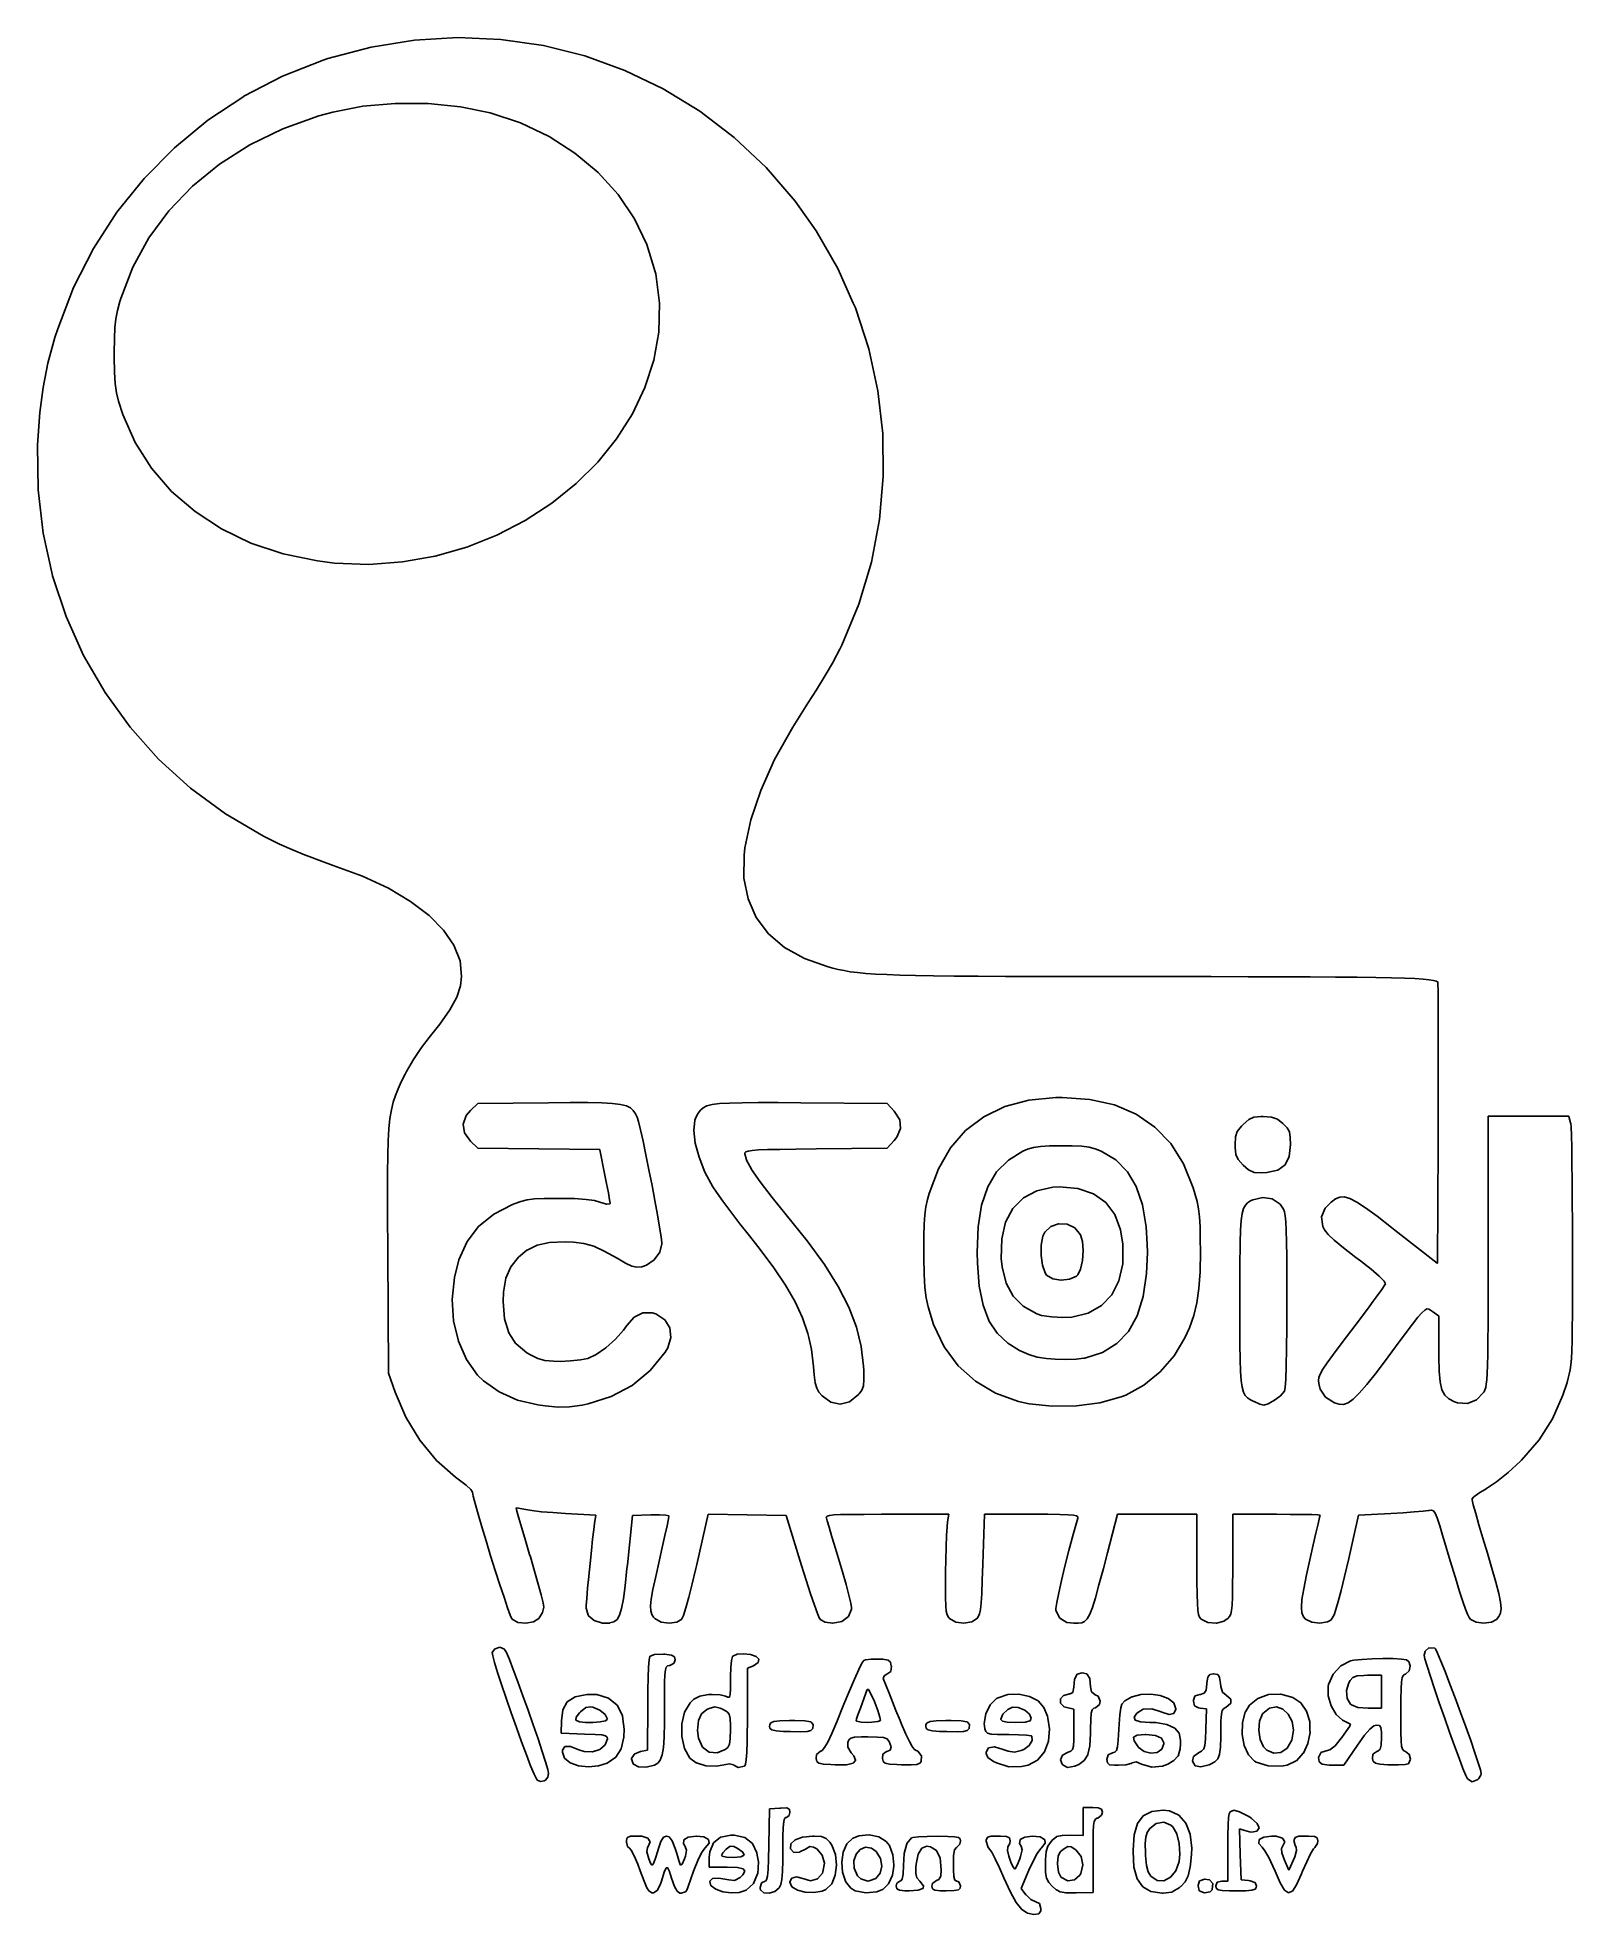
# Model space of a CAD drawing. Extents: x 5.44 to 7.6, y -4.45 to -1.8.
import ezdxf

# ---------------------------------------------------------------- set-up
doc = ezdxf.new("R2010")
doc.units = 0
doc.header["$MEASUREMENT"] = 0
doc.layers.add('BLACK', color=7, linetype='CONTINUOUS')

msp = doc.modelspace()

# ---------------------------------------------------------------- linework, layer by layer
at = {"layer": 'BLACK', "linetype": 'CONTINUOUS'}
for p, q in [((5.84923, -1.83245), (5.91003, -1.81622)), ((5.91003, -1.81622), (5.91004, -1.81622)), ((5.91004, -1.81622), (5.91005, -1.81621)), ((5.91004, -1.81622), (5.91004, -1.81622)), ((5.91005, -1.81621), (5.97121, -1.8064)), ((5.97121, -1.8064), (5.97121, -1.8064)), ((5.97121, -1.8064), (5.97122, -1.8064)), ((5.97122, -1.8064), (5.97123, -1.8064)), ((5.97123, -1.8064), (6.0323, -1.80288)), ((6.0323, -1.80288), (6.03231, -1.80288)), ((6.03231, -1.80288), (6.03232, -1.80289)), ((6.03232, -1.80289), (6.03232, -1.80288)), ((6.03232, -1.80288), (6.09289, -1.80553)), ((6.09289, -1.80553), (6.09289, -1.80553)), ((6.09289, -1.80553), (6.0929, -1.80553)), ((6.0929, -1.80553), (6.09291, -1.80553)), ((6.09291, -1.80553), (6.15253, -1.81422)), ((6.15253, -1.81422), (6.15253, -1.81422)), ((6.15253, -1.81422), (6.15254, -1.81422)), ((6.15254, -1.81422), (6.15255, -1.81422)), ((6.15255, -1.81422), (6.21079, -1.82881)), ((5.78518, -1.85728), (5.84273, -1.83459)), ((5.84273, -1.83459), (5.84274, -1.83458)), ((5.84273, -1.83459), (5.84273, -1.83459)), ((5.84274, -1.83458), (5.84922, -1.83245)), ((5.84274, -1.83458), (5.84274, -1.83458)), ((5.84922, -1.83245), (5.84922, -1.83245)), ((5.84922, -1.83245), (5.84923, -1.83245)), ((5.84923, -1.83245), (5.84923, -1.83245)), ((6.21079, -1.82881), (6.2108, -1.82881)), ((6.2108, -1.82881), (6.2108, -1.82881)), ((6.2108, -1.82881), (6.21081, -1.82881)), ((6.21081, -1.82881), (6.26724, -1.84918)), ((6.26724, -1.84918), (6.26725, -1.84918)), ((6.26725, -1.84918), (6.26725, -1.84918)), ((6.26725, -1.84918), (6.26726, -1.84918)), ((6.26726, -1.84918), (6.32145, -1.87519)), ((5.7308, -1.88565), (5.78516, -1.85729)), ((5.78516, -1.85729), (5.78516, -1.85728)), ((5.78516, -1.85728), (5.78517, -1.85728)), ((5.78517, -1.85728), (5.78518, -1.85728)), ((6.32145, -1.87519), (6.32145, -1.8752)), ((6.32145, -1.8752), (6.32146, -1.8752)), ((6.32146, -1.8752), (6.32147, -1.8752)), ((6.32147, -1.8752), (6.37297, -1.90673)), ((5.67997, -1.91933), (5.73079, -1.88566)), ((5.73079, -1.88566), (5.7308, -1.88565)), ((5.73079, -1.88566), (5.73079, -1.88566)), ((5.7308, -1.88565), (5.7308, -1.88565)), ((5.89849, -1.8995), (5.8563, -1.90773)), ((5.94383, -1.89552), (5.89849, -1.8995)), ((5.99031, -1.89577), (5.94383, -1.89552)), ((6.03594, -1.90026), (5.99031, -1.89577)), ((6.07761, -1.90867), (6.03594, -1.90026)), ((5.63303, -1.95796), (5.67996, -1.91934)), ((5.67996, -1.91934), (5.67997, -1.91933)), ((5.67996, -1.91934), (5.67996, -1.91934)), ((5.67997, -1.91933), (5.67997, -1.91933)), ((5.83657, -1.91324), (5.78598, -1.93138)), ((5.8563, -1.90773), (5.83657, -1.91324)), ((6.12057, -1.92288), (6.07761, -1.90867)), ((6.16055, -1.94201), (6.12057, -1.92288)), ((6.37297, -1.90673), (6.37298, -1.90673)), ((6.37298, -1.90673), (6.37298, -1.90674)), ((6.37298, -1.90674), (6.37299, -1.90674)), ((6.37299, -1.90674), (6.42139, -1.94365)), ((5.73923, -1.95409), (5.69663, -1.9811)), ((5.78598, -1.93138), (5.73923, -1.95409)), ((6.19707, -1.96558), (6.16055, -1.94201)), ((6.42139, -1.94365), (6.42139, -1.94366)), ((6.42139, -1.94366), (6.4214, -1.94366)), ((6.4214, -1.94366), (6.4214, -1.94367)), ((6.4214, -1.94367), (6.46626, -1.98584)), ((5.59033, -2.0012), (5.63302, -1.95798)), ((5.63302, -1.95798), (5.63303, -1.95797)), ((5.63302, -1.95798), (5.63302, -1.95798)), ((5.63303, -1.95797), (5.63303, -1.95796)), ((5.69663, -1.9811), (5.65853, -2.01211)), ((6.22961, -1.99308), (6.19707, -1.96558)), ((5.5522, -2.04867), (5.59031, -2.00121)), ((5.59031, -2.00121), (5.59032, -2.0012)), ((5.59031, -2.00121), (5.59031, -2.00121)), ((5.59032, -2.0012), (5.59033, -2.0012)), ((6.2577, -2.02404), (6.22961, -1.99308)), ((6.46626, -1.98584), (6.46626, -1.98584)), ((6.46626, -1.98584), (6.46626, -1.98585)), ((6.46626, -1.98585), (6.46627, -1.98585)), ((6.46627, -1.98585), (6.50715, -2.03315)), ((5.65853, -2.01211), (5.62526, -2.04682)), ((6.28082, -2.05798), (6.2577, -2.02404)), ((6.50715, -2.03315), (6.50715, -2.03315)), ((6.50715, -2.03315), (6.50715, -2.03316)), ((6.50715, -2.03316), (6.50716, -2.03317)), ((6.50716, -2.03317), (6.53669, -2.07478)), ((5.51901, -2.10002), (5.55219, -2.04869)), ((5.55219, -2.04869), (5.55219, -2.04868)), ((5.55219, -2.04868), (5.5522, -2.04868)), ((5.5522, -2.04868), (5.5522, -2.04867)), ((5.62526, -2.04682), (5.59715, -2.08493)), ((6.29848, -2.0944), (6.28082, -2.05798)), ((5.59715, -2.08493), (5.57453, -2.12617)), ((6.53669, -2.07478), (6.5367, -2.07478)), ((6.5367, -2.07478), (6.5367, -2.07479)), ((6.5367, -2.07479), (6.5367, -2.0748)), ((6.5367, -2.0748), (6.5672, -2.1279)), ((5.49109, -2.15489), (5.519, -2.10004)), ((5.519, -2.10003), (5.51901, -2.10002)), ((5.519, -2.10004), (5.519, -2.10003)), ((5.519, -2.10004), (5.519, -2.10004)), ((6.31018, -2.13283), (6.29848, -2.0944)), ((5.57453, -2.12617), (5.55775, -2.17023)), ((6.31079, -2.13573), (6.31018, -2.13283)), ((6.316, -2.1769), (6.31079, -2.13573)), ((6.5672, -2.1279), (6.5672, -2.1279)), ((6.5672, -2.1279), (6.56721, -2.12791)), ((6.56721, -2.12791), (6.56721, -2.12792)), ((6.56721, -2.12792), (6.5889, -2.17681)), ((5.46879, -2.21293), (5.49108, -2.15491)), ((5.49108, -2.1549), (5.49109, -2.15489)), ((5.49108, -2.15491), (5.49108, -2.1549)), ((5.49108, -2.15491), (5.49108, -2.15491)), ((5.55306, -2.18717), (5.55079, -2.19876)), ((5.55646, -2.17454), (5.55306, -2.18717)), ((5.55775, -2.17023), (5.55646, -2.17454)), ((6.31494, -2.2175), (6.316, -2.1769)), ((6.5889, -2.17681), (6.5889, -2.17681)), ((6.5889, -2.17681), (6.59187, -2.1835)), ((6.59187, -2.1835), (6.59187, -2.1835)), ((6.59187, -2.1835), (6.59187, -2.18351)), ((6.59187, -2.18351), (6.59188, -2.18352)), ((6.59188, -2.18352), (6.61065, -2.24109)), ((5.46493, -2.22523), (5.46878, -2.21294)), ((5.46878, -2.21294), (5.46878, -2.21294)), ((5.46878, -2.21294), (5.46879, -2.21294)), ((5.46879, -2.21294), (5.46879, -2.21293)), ((5.54943, -2.21127), (5.54874, -2.22659)), ((5.55079, -2.19876), (5.54943, -2.21127)), ((6.308, -2.25721), (6.31494, -2.2175)), ((5.45514, -2.26108), (5.46493, -2.22524)), ((5.46493, -2.22524), (5.46493, -2.22523)), ((5.46493, -2.22523), (5.46493, -2.22523)), ((5.46493, -2.22523), (5.46493, -2.22523)), ((5.54874, -2.22659), (5.54849, -2.24667)), ((6.61065, -2.24109), (6.61065, -2.24109)), ((6.61065, -2.24109), (6.61065, -2.2411)), ((6.61065, -2.2411), (6.61065, -2.24111)), ((6.61065, -2.24111), (6.62348, -2.30018)), ((5.44811, -2.29547), (5.45514, -2.2611)), ((5.45514, -2.26109), (5.45514, -2.26108)), ((5.45514, -2.2611), (5.45514, -2.26109)), ((5.45514, -2.26109), (5.45514, -2.26109)), ((5.54849, -2.24667), (5.54848, -2.25306)), ((5.54848, -2.25306), (5.5488, -2.2738)), ((6.29556, -2.29571), (6.308, -2.25721)), ((5.44343, -2.33091), (5.44811, -2.29549)), ((5.44811, -2.29548), (5.44811, -2.29547)), ((5.44811, -2.29549), (5.44811, -2.29548)), ((5.44811, -2.29548), (5.44811, -2.29548)), ((5.5488, -2.2738), (5.5498, -2.28994)), ((5.5498, -2.28994), (5.55163, -2.30311)), ((6.27801, -2.33265), (6.29556, -2.29571)), ((5.55163, -2.30311), (5.55443, -2.31495)), ((5.55443, -2.31495), (5.56045, -2.33369)), ((6.62348, -2.30018), (6.62348, -2.30018)), ((6.62348, -2.30018), (6.62348, -2.30019)), ((6.62348, -2.30019), (6.62348, -2.3002)), ((6.62348, -2.3002), (6.63032, -2.36026)), ((5.4407, -2.36993), (5.44343, -2.33093)), ((5.44343, -2.33092), (5.44343, -2.33091)), ((5.44343, -2.33093), (5.44343, -2.33092)), ((5.44343, -2.33092), (5.44343, -2.33092)), ((5.56045, -2.33369), (5.57802, -2.37318)), ((6.25574, -2.36772), (6.27801, -2.33265)), ((5.44041, -2.37666), (5.4407, -2.36993)), ((5.44041, -2.37667), (5.44041, -2.37666)), ((5.44041, -2.37666), (5.44041, -2.37666)), ((5.44119, -2.43941), (5.44041, -2.37667)), ((5.44041, -2.37667), (5.44041, -2.37667)), ((5.4407, -2.36993), (5.4407, -2.36993)), ((5.4407, -2.36993), (5.4407, -2.36993)), ((5.4407, -2.36993), (5.4407, -2.36993)), ((5.57802, -2.37318), (5.60106, -2.40931)), ((6.22914, -2.40057), (6.25574, -2.36772)), ((6.63032, -2.36026), (6.63032, -2.36027)), ((6.63032, -2.36027), (6.63032, -2.36028)), ((6.63032, -2.36028), (6.63032, -2.36028)), ((6.63032, -2.36028), (6.63111, -2.42086)), ((6.19858, -2.4309), (6.22914, -2.40057)), ((5.60106, -2.40931), (5.62921, -2.44179)), ((6.16447, -2.45835), (6.19858, -2.4309)), ((6.63111, -2.42088), (6.6258, -2.48146)), ((6.63111, -2.42086), (6.63111, -2.42086)), ((6.63111, -2.42086), (6.63111, -2.42087)), ((6.63111, -2.42087), (6.63111, -2.42088)), ((5.44119, -2.43942), (5.44119, -2.43941)), ((5.4412, -2.43943), (5.44119, -2.43942)), ((5.44831, -2.5008), (5.4412, -2.43943)), ((5.4412, -2.43943), (5.4412, -2.43943)), ((5.62921, -2.44179), (5.66214, -2.47035)), ((5.66214, -2.47035), (5.69949, -2.49471)), ((6.08711, -2.50336), (6.12718, -2.48262)), ((6.12718, -2.48262), (6.16447, -2.45835)), ((6.62579, -2.48148), (6.61434, -2.54159)), ((6.6258, -2.48147), (6.62579, -2.48147)), ((6.62579, -2.48147), (6.62579, -2.48148)), ((6.6258, -2.48146), (6.6258, -2.48147)), ((5.44831, -2.50081), (5.44831, -2.5008)), ((5.44831, -2.50082), (5.44831, -2.50081)), ((5.46153, -2.56044), (5.44831, -2.50082)), ((5.44831, -2.50082), (5.44831, -2.50082)), ((5.69949, -2.49471), (5.74092, -2.51459)), ((6.04464, -2.52024), (6.08711, -2.50336)), ((5.74092, -2.51459), (5.78607, -2.52972)), ((5.78607, -2.52972), (5.83461, -2.5398)), ((5.95406, -2.54115), (6.00016, -2.53295)), ((6.00016, -2.53295), (6.04464, -2.52024)), ((5.46153, -2.56045), (5.46153, -2.56044)), ((5.46153, -2.56046), (5.46153, -2.56045)), ((5.48061, -2.61793), (5.46153, -2.56046)), ((5.46153, -2.56046), (5.46153, -2.56046)), ((5.83461, -2.5398), (5.85854, -2.54269)), ((5.85854, -2.54269), (5.90672, -2.5445)), ((5.90672, -2.5445), (5.95406, -2.54115)), ((6.61433, -2.54161), (6.59667, -2.60073)), ((6.61434, -2.54159), (6.61433, -2.54159)), ((6.61433, -2.54159), (6.61433, -2.5416)), ((6.61433, -2.5416), (6.61433, -2.54161)), ((6.59666, -2.60075), (6.57275, -2.65841)), ((6.59667, -2.60074), (6.59666, -2.60075)), ((6.59667, -2.60073), (6.59667, -2.60074)), ((6.59667, -2.60074), (6.59667, -2.60074)), ((5.48061, -2.61794), (5.48061, -2.61793)), ((5.48061, -2.61795), (5.48061, -2.61794)), ((5.48061, -2.61794), (5.48061, -2.61794)), ((5.50531, -2.67288), (5.48061, -2.61795)), ((6.57003, -2.66393), (6.56086, -2.68105)), ((6.57275, -2.65842), (6.57003, -2.66393)), ((6.57003, -2.66393), (6.57003, -2.66393)), ((6.57003, -2.66393), (6.57003, -2.66393)), ((6.57003, -2.66393), (6.57003, -2.66393)), ((6.57275, -2.65841), (6.57275, -2.65841)), ((6.57275, -2.65841), (6.57275, -2.65842)), ((6.57275, -2.65842), (6.57275, -2.65842)), ((5.50532, -2.67288), (5.50531, -2.67288)), ((5.50532, -2.67289), (5.50532, -2.67288)), ((5.53541, -2.7249), (5.50532, -2.67289)), ((5.50532, -2.67289), (5.50532, -2.67289)), ((6.56086, -2.68106), (6.5495, -2.70081)), ((6.56086, -2.68105), (6.56086, -2.68105)), ((6.56086, -2.68105), (6.56086, -2.68106)), ((6.56086, -2.68106), (6.56086, -2.68106)), ((6.53714, -2.72117), (6.52497, -2.74011)), ((6.5495, -2.70081), (6.53714, -2.72117)), ((6.53714, -2.72117), (6.53714, -2.72117)), ((6.53714, -2.72117), (6.53714, -2.72117)), ((6.53714, -2.72117), (6.53714, -2.72117)), ((6.5495, -2.70081), (6.5495, -2.70081)), ((6.5495, -2.70081), (6.5495, -2.70081)), ((6.5495, -2.70081), (6.5495, -2.70081)), ((5.53542, -2.72491), (5.53541, -2.7249)), ((5.53541, -2.7249), (5.53541, -2.7249)), ((5.57065, -2.7736), (5.53542, -2.72491)), ((5.53542, -2.72491), (5.53542, -2.72491)), ((6.52497, -2.74011), (6.50361, -2.7737)), ((5.57066, -2.7736), (5.57065, -2.7736)), ((5.57067, -2.77361), (5.57066, -2.7736)), ((5.61082, -2.81859), (5.57067, -2.77361)), ((5.57067, -2.77361), (5.57067, -2.77361)), ((6.50361, -2.7737), (6.47817, -2.81948)), ((5.61083, -2.8186), (5.61082, -2.81859)), ((5.65566, -2.85948), (5.61083, -2.8186)), ((5.61083, -2.8186), (5.61083, -2.8186)), ((5.61083, -2.8186), (5.61083, -2.8186)), ((6.47817, -2.81948), (6.45855, -2.86289)), ((5.65567, -2.85949), (5.65566, -2.85948)), ((5.65568, -2.85949), (5.65567, -2.85949)), ((5.65568, -2.8595), (5.65568, -2.85949)), ((5.70495, -2.89588), (5.65568, -2.8595)), ((6.45855, -2.86289), (6.44466, -2.90424)), ((5.70496, -2.89589), (5.70495, -2.89588)), ((5.70497, -2.89589), (5.70496, -2.89589)), ((5.70497, -2.8959), (5.70497, -2.89589)), ((5.75845, -2.92741), (5.70497, -2.8959)), ((6.44466, -2.90424), (6.43635, -2.94379)), ((5.75846, -2.92741), (5.75845, -2.92741)), ((5.75845, -2.92741), (5.75845, -2.92741)), ((5.78116, -2.93865), (5.75846, -2.92741)), ((5.75846, -2.92741), (5.75846, -2.92741)), ((5.78117, -2.93865), (5.78116, -2.93865)), ((5.78117, -2.93866), (5.78117, -2.93865)), ((5.78117, -2.93865), (5.78117, -2.93865)), ((5.79822, -2.94616), (5.78117, -2.93866)), ((5.81885, -2.95448), (5.79822, -2.94616)), ((5.79822, -2.94616), (5.79822, -2.94616)), ((5.79822, -2.94616), (5.79822, -2.94616)), ((5.79822, -2.94616), (5.79822, -2.94616)), ((5.81886, -2.95448), (5.81885, -2.95448)), ((5.81885, -2.95448), (5.81885, -2.95448)), ((5.81885, -2.95448), (5.81885, -2.95448)), ((5.84026, -2.96253), (5.81886, -2.95448)), ((6.43515, -2.95384), (6.43499, -2.98614)), ((6.43635, -2.94379), (6.43515, -2.95384)), ((5.85678, -2.96827), (5.84026, -2.96253)), ((5.84026, -2.96253), (5.84026, -2.96253)), ((5.84026, -2.96253), (5.84026, -2.96253)), ((5.84026, -2.96253), (5.84026, -2.96253)), ((5.89801, -2.98359), (5.85678, -2.96827)), ((5.93439, -3.00058), (5.89801, -2.98359)), ((5.96568, -3.01901), (5.93439, -3.00058)), ((6.43499, -2.98614), (6.44074, -3.01547)), ((5.99165, -3.03866), (5.96568, -3.01901)), ((6.01206, -3.05929), (5.99165, -3.03866)), ((6.44074, -3.01547), (6.45227, -3.04167)), ((6.02666, -3.08067), (6.01206, -3.05929)), ((6.45227, -3.04167), (6.46945, -3.06454)), ((6.46945, -3.06454), (6.49216, -3.0839)), ((6.03522, -3.10257), (6.02666, -3.08067)), ((6.49216, -3.0839), (6.52026, -3.09957)), ((6.03751, -3.12478), (6.03522, -3.10257)), ((6.52026, -3.09957), (6.55364, -3.11136)), ((6.55364, -3.11136), (6.5601, -3.11306)), ((6.5601, -3.11306), (6.56777, -3.11488)), ((6.56777, -3.11488), (6.57584, -3.11651)), ((6.57584, -3.11651), (6.58471, -3.11794)), ((6.0306, -3.15374), (6.03584, -3.13783)), ((6.03584, -3.13783), (6.03751, -3.12478)), ((6.58471, -3.11794), (6.59475, -3.1192)), ((6.59475, -3.1192), (6.60638, -3.1203)), ((6.60638, -3.1203), (6.61996, -3.12124)), ((6.61996, -3.12124), (6.63591, -3.12205)), ((6.63591, -3.12205), (6.65461, -3.12272)), ((6.65461, -3.12272), (6.65461, -3.12272)), ((6.65461, -3.12272), (6.67645, -3.12327)), ((6.67645, -3.12327), (6.70182, -3.12372)), ((6.70182, -3.12372), (6.70182, -3.12372)), ((6.70182, -3.12372), (6.73112, -3.12408)), ((6.73112, -3.12408), (6.73112, -3.12408)), ((6.73112, -3.12408), (6.76473, -3.12435)), ((6.76473, -3.12435), (6.76473, -3.12435)), ((6.76473, -3.12435), (6.80305, -3.12455)), ((6.80305, -3.12455), (6.80305, -3.12455)), ((6.80305, -3.12455), (6.84647, -3.12469)), ((6.84647, -3.12469), (6.84647, -3.12469)), ((6.84647, -3.12469), (6.89538, -3.12478)), ((6.89538, -3.12478), (6.89539, -3.12478)), ((6.89539, -3.12478), (6.95018, -3.12483)), ((6.95018, -3.12483), (6.95018, -3.12483)), ((6.95018, -3.12483), (7.01125, -3.12486)), ((7.01125, -3.12486), (7.01125, -3.12486)), ((7.01125, -3.12486), (7.03412, -3.12486)), ((7.03412, -3.12486), (7.03412, -3.12486)), ((7.03412, -3.12486), (7.09259, -3.12491)), ((7.09259, -3.12491), (7.09259, -3.12491)), ((7.09259, -3.12491), (7.14485, -3.12499)), ((7.14485, -3.12499), (7.14485, -3.12499)), ((7.14485, -3.12499), (7.19123, -3.12512)), ((7.19123, -3.12512), (7.19124, -3.12512)), ((7.19124, -3.12512), (7.23208, -3.1253)), ((7.23208, -3.1253), (7.23208, -3.1253)), ((7.23208, -3.1253), (7.26772, -3.12553)), ((7.26772, -3.12553), (7.26772, -3.12553)), ((7.26772, -3.12553), (7.29849, -3.12582)), ((7.29849, -3.12582), (7.29849, -3.12582)), ((7.29849, -3.12582), (7.32473, -3.12619)), ((7.32473, -3.12619), (7.32473, -3.12619)), ((7.32473, -3.12619), (7.32473, -3.12619)), ((7.32473, -3.12619), (7.34676, -3.12663)), ((7.34676, -3.12663), (7.34676, -3.12663)), ((7.34676, -3.12663), (7.34676, -3.12663)), ((7.34676, -3.12663), (7.36493, -3.12715)), ((7.36493, -3.12715), (7.36494, -3.12715)), ((7.36494, -3.12715), (7.36494, -3.12715)), ((7.36494, -3.12715), (7.37958, -3.12775)), ((7.37958, -3.12775), (7.37958, -3.12775)), ((7.37958, -3.12775), (7.37958, -3.12775)), ((7.37958, -3.12775), (7.37958, -3.12775)), ((7.37958, -3.12775), (7.39102, -3.12845)), ((7.39102, -3.12845), (7.39103, -3.12845)), ((7.39103, -3.12845), (7.39103, -3.12845)), ((7.39103, -3.12845), (7.39103, -3.12845)), ((7.39103, -3.12845), (7.39962, -3.12925)), ((7.39962, -3.12925), (7.39962, -3.12926)), ((7.39962, -3.12926), (7.39962, -3.12926)), ((7.39962, -3.12926), (7.39963, -3.12926)), ((7.39963, -3.12926), (7.40569, -3.13016)), ((7.40569, -3.13016), (7.40569, -3.13016)), ((7.40569, -3.13016), (7.4057, -3.13017)), ((7.4057, -3.13017), (7.40571, -3.13017)), ((7.40571, -3.13017), (7.40958, -3.13119)), ((7.40958, -3.13119), (7.40958, -3.13119)), ((7.40958, -3.13119), (7.40958, -3.13119)), ((7.40958, -3.13119), (7.40959, -3.13119)), ((7.40959, -3.13119), (7.4096, -3.13119)), ((7.4096, -3.13119), (7.40961, -3.1312)), ((7.40961, -3.1312), (7.40962, -3.1312)), ((7.40962, -3.1312), (7.40962, -3.1312)), ((7.40962, -3.1312), (7.41164, -3.13234)), ((7.41164, -3.13234), (7.41164, -3.13234)), ((7.41164, -3.13234), (7.41166, -3.13236)), ((7.41166, -3.13236), (7.41167, -3.13236)), ((7.41167, -3.13236), (7.41167, -3.13236)), ((7.41167, -3.13236), (7.41167, -3.13237)), ((7.41167, -3.13237), (7.41168, -3.13238)), ((7.41168, -3.13238), (7.4117, -3.13239)), ((7.4117, -3.13239), (7.4117, -3.13239)), ((7.4117, -3.13239), (7.4117, -3.13239)), ((7.4117, -3.13239), (7.41171, -3.13241)), ((7.41171, -3.13241), (7.41172, -3.13242)), ((7.41172, -3.13242), (7.41172, -3.13243)), ((7.41172, -3.13243), (7.41172, -3.13243)), ((7.41172, -3.13243), (7.41172, -3.13244)), ((7.41172, -3.13244), (7.41173, -3.13246)), ((7.41173, -3.13246), (7.41173, -3.13246)), ((7.41173, -3.13246), (7.41173, -3.13246)), ((7.41173, -3.13246), (7.41173, -3.13248)), ((7.41173, -3.13248), (7.41174, -3.1325)), ((7.41174, -3.1325), (7.41196, -3.13554)), ((7.41196, -3.13554), (7.41197, -3.13554)), ((7.41197, -3.13554), (7.41196, -3.13555)), ((7.41196, -3.13555), (7.41197, -3.13555)), ((7.41197, -3.13555), (7.41217, -3.14472)), ((6.0211, -3.17147), (6.0306, -3.15374)), ((7.41217, -3.14472), (7.41217, -3.14472)), ((7.41217, -3.14472), (7.41217, -3.14472)), ((7.41217, -3.14472), (7.41233, -3.15943)), ((7.41233, -3.15943), (7.41233, -3.15943)), ((7.41233, -3.15943), (7.41245, -3.17908)), ((5.99173, -3.21046), (6.00693, -3.19173)), ((6.00693, -3.19173), (6.0211, -3.17147)), ((7.41245, -3.17908), (7.41245, -3.17908)), ((7.41245, -3.17908), (7.41252, -3.2031)), ((5.98092, -3.22457), (5.99173, -3.21046)), ((5.99173, -3.21046), (5.99173, -3.21046)), ((5.99173, -3.21046), (5.99173, -3.21046)), ((5.99173, -3.21046), (5.99173, -3.21046)), ((7.41252, -3.2031), (7.41252, -3.2031)), ((7.41252, -3.2031), (7.41254, -3.2309)), ((5.95975, -3.25847), (5.96956, -3.24164)), ((5.96956, -3.24163), (5.98091, -3.22458)), ((5.96956, -3.24164), (5.96956, -3.24163)), ((5.96956, -3.24164), (5.96956, -3.24164)), ((5.96956, -3.24164), (5.96956, -3.24164)), ((5.98091, -3.22458), (5.98091, -3.22457)), ((5.98091, -3.22457), (5.98092, -3.22457)), ((5.98092, -3.22457), (5.98092, -3.22457)), ((7.41254, -3.2309), (7.41252, -3.26189)), ((7.41254, -3.2309), (7.41254, -3.2309)), ((5.94797, -3.28272), (5.95249, -3.27295)), ((5.95249, -3.27295), (5.9525, -3.27295)), ((5.9525, -3.27295), (5.95782, -3.2622)), ((5.9525, -3.27295), (5.9525, -3.27295)), ((5.9525, -3.27295), (5.9525, -3.27295)), ((5.95782, -3.2622), (5.95975, -3.25848)), ((5.95782, -3.2622), (5.95782, -3.2622)), ((5.95782, -3.2622), (5.95782, -3.2622)), ((5.95782, -3.2622), (5.95782, -3.2622)), ((5.95975, -3.25848), (5.95975, -3.25847)), ((5.95975, -3.25847), (5.95975, -3.25847)), ((5.95975, -3.25848), (5.95975, -3.25848)), ((7.41252, -3.26189), (7.41244, -3.29549)), ((7.41252, -3.26189), (7.41252, -3.26189)), ((5.93858, -3.31248), (5.94107, -3.30187)), ((5.94107, -3.30185), (5.94418, -3.29216)), ((5.94107, -3.30186), (5.94107, -3.30185)), ((5.94107, -3.30187), (5.94107, -3.30186)), ((5.94107, -3.30187), (5.94107, -3.30187)), ((5.94418, -3.29215), (5.94419, -3.29214)), ((5.94418, -3.29216), (5.94418, -3.29215)), ((5.94418, -3.29215), (5.94418, -3.29215)), ((5.94419, -3.29214), (5.94797, -3.28273)), ((5.94797, -3.28273), (5.94797, -3.28272)), ((5.94797, -3.28272), (5.94797, -3.28272)), ((5.94797, -3.28272), (5.94797, -3.28272)), ((6.15969, -3.30256), (6.06009, -3.30353)), ((6.19052, -3.3023), (6.15969, -3.30256)), ((6.15969, -3.30256), (6.15969, -3.30256)), ((6.21539, -3.30228), (6.19052, -3.3023)), ((6.23501, -3.30261), (6.21539, -3.30228)), ((6.25009, -3.30339), (6.23501, -3.30261)), ((6.41456, -3.30283), (6.40074, -3.30369)), ((6.4325, -3.30238), (6.41456, -3.30283)), ((6.45521, -3.30225), (6.4325, -3.30238)), ((6.48333, -3.30235), (6.45521, -3.30225)), ((6.51492, -3.30258), (6.48333, -3.30235)), ((6.48333, -3.30235), (6.48333, -3.30235)), ((6.63671, -3.30353), (6.51492, -3.30258)), ((6.51492, -3.30258), (6.51492, -3.30258)), ((6.83612, -3.29905), (6.80226, -3.30797)), ((6.87415, -3.29532), (6.83612, -3.29905)), ((6.88291, -3.2952), (6.87415, -3.29532)), ((6.92184, -3.2978), (6.88291, -3.2952)), ((6.9566, -3.3056), (6.92184, -3.2978)), ((7.41244, -3.29549), (7.41231, -3.33111)), ((7.41244, -3.29549), (7.41244, -3.29549)), ((5.93519, -3.33898), (5.93664, -3.32466)), ((5.93664, -3.32465), (5.93858, -3.31249)), ((5.93664, -3.32466), (5.93664, -3.32465)), ((5.93664, -3.32465), (5.93664, -3.32465)), ((5.93664, -3.32466), (5.93664, -3.32466)), ((5.93858, -3.31249), (5.93858, -3.31248)), ((5.93858, -3.31249), (5.93858, -3.31249)), ((5.93858, -3.31249), (5.93858, -3.31249)), ((6.044, -3.32034), (6.0395, -3.33258)), ((6.04994, -3.31326), (6.044, -3.32034)), ((6.06009, -3.30353), (6.04994, -3.31326)), ((6.26135, -3.30476), (6.25009, -3.30339)), ((6.26948, -3.30681), (6.26135, -3.30476)), ((6.2752, -3.30966), (6.26948, -3.30681)), ((6.27923, -3.31342), (6.2752, -3.30966)), ((6.28231, -3.31823), (6.27923, -3.31342)), ((6.28447, -3.32272), (6.28231, -3.31823)), ((6.28645, -3.32902), (6.28447, -3.32272)), ((6.28935, -3.34074), (6.28645, -3.32902)), ((6.36603, -3.32693), (6.36443, -3.34131)), ((6.36789, -3.32215), (6.36603, -3.32693)), ((6.37067, -3.31705), (6.36789, -3.32215)), ((6.37367, -3.31288), (6.37067, -3.31705)), ((6.37751, -3.30955), (6.37367, -3.31288)), ((6.38286, -3.30697), (6.37751, -3.30955)), ((6.39039, -3.30504), (6.38286, -3.30697)), ((6.40074, -3.30369), (6.39039, -3.30504)), ((6.64637, -3.31434), (6.63671, -3.30353)), ((6.65428, -3.32664), (6.64637, -3.31434)), ((6.65558, -3.33862), (6.65428, -3.32664)), ((6.77258, -3.32208), (6.75046, -3.33881)), ((6.80226, -3.30797), (6.77258, -3.32208)), ((6.98718, -3.31859), (6.9566, -3.3056)), ((7.01358, -3.33675), (6.98718, -3.31859)), ((7.14566, -3.32615), (7.13772, -3.33314)), ((7.15306, -3.32283), (7.14566, -3.32615)), ((7.16321, -3.32188), (7.15306, -3.32283)), ((7.16586, -3.32186), (7.16321, -3.32188)), ((7.17758, -3.32265), (7.16586, -3.32186)), ((7.18602, -3.32577), (7.17758, -3.32265)), ((7.19357, -3.33154), (7.18602, -3.32577)), ((7.48271, -3.51083), (7.48272, -3.32167)), ((7.48272, -3.32163), (7.48273, -3.3216)), ((7.48272, -3.32164), (7.48272, -3.32163)), ((7.48272, -3.32163), (7.48272, -3.32163)), ((7.48272, -3.32163), (7.48272, -3.32163)), ((7.48272, -3.32166), (7.48272, -3.32164)), ((7.48272, -3.32167), (7.48272, -3.32166)), ((7.48273, -3.3216), (7.48274, -3.32159)), ((7.48274, -3.32159), (7.48275, -3.32157)), ((7.48274, -3.32159), (7.48274, -3.32159)), ((7.48274, -3.32159), (7.48274, -3.32159)), ((7.48275, -3.32156), (7.48277, -3.32154)), ((7.48275, -3.32157), (7.48275, -3.32156)), ((7.48275, -3.32156), (7.48275, -3.32156)), ((7.48275, -3.32156), (7.48275, -3.32156)), ((7.48277, -3.32154), (7.48278, -3.32153)), ((7.48278, -3.32153), (7.48279, -3.32152)), ((7.48278, -3.32153), (7.48278, -3.32153)), ((7.48278, -3.32153), (7.48278, -3.32153)), ((7.48279, -3.32152), (7.48281, -3.3215)), ((7.48281, -3.3215), (7.48282, -3.32149)), ((7.48281, -3.3215), (7.48281, -3.3215)), ((7.48281, -3.3215), (7.48281, -3.3215)), ((7.48282, -3.32149), (7.48284, -3.32148)), ((7.48284, -3.32148), (7.48284, -3.32148)), ((7.48284, -3.32148), (7.48284, -3.32148)), ((7.48284, -3.32148), (7.48286, -3.32148)), ((7.48286, -3.32148), (7.48288, -3.32147)), ((7.48288, -3.32147), (7.48288, -3.32147)), ((7.48288, -3.32147), (7.48288, -3.32147)), ((7.48288, -3.32147), (7.4829, -3.32147)), ((7.4829, -3.32147), (7.48292, -3.32147)), ((7.48292, -3.32147), (7.59613, -3.32147)), ((7.59613, -3.32147), (7.59614, -3.32147)), ((7.59614, -3.32147), (7.59615, -3.32147)), ((7.59615, -3.32147), (7.59616, -3.32147)), ((7.59616, -3.32147), (7.59616, -3.32147)), ((7.59616, -3.32147), (7.59617, -3.32148)), ((7.59617, -3.32148), (7.59619, -3.32148)), ((7.59619, -3.32148), (7.59619, -3.32148)), ((7.59619, -3.32148), (7.5962, -3.32149)), ((7.5962, -3.32149), (7.59621, -3.32149)), ((7.59621, -3.32149), (7.59622, -3.3215)), ((7.59622, -3.3215), (7.59623, -3.3215)), ((7.59623, -3.3215), (7.59623, -3.3215)), ((7.59623, -3.3215), (7.59624, -3.32151)), ((7.59624, -3.32151), (7.59625, -3.32152)), ((7.59625, -3.32152), (7.59626, -3.32152)), ((7.59626, -3.32152), (7.59626, -3.32153)), ((7.59626, -3.32153), (7.59627, -3.32154)), ((7.59627, -3.32154), (7.59628, -3.32155)), ((7.59628, -3.32155), (7.59628, -3.32155)), ((7.59628, -3.32155), (7.59629, -3.32156)), ((7.59629, -3.32156), (7.59629, -3.32157)), ((7.59629, -3.32157), (7.5963, -3.32158)), ((7.5963, -3.32158), (7.5963, -3.32159)), ((7.5963, -3.32159), (7.59631, -3.32159)), ((7.59631, -3.32159), (7.59631, -3.3216)), ((7.59631, -3.3216), (7.59631, -3.32161)), ((7.59631, -3.32161), (7.59888, -3.33078)), ((5.93417, -3.35612), (5.93519, -3.33899)), ((5.93519, -3.33899), (5.93519, -3.33898)), ((5.93519, -3.33899), (5.93519, -3.33899)), ((5.93519, -3.33899), (5.93519, -3.33899)), ((6.0395, -3.33258), (6.04147, -3.34495)), ((6.04147, -3.34495), (6.04995, -3.35675)), ((6.29294, -3.35673), (6.28935, -3.34074)), ((6.36443, -3.34131), (6.36644, -3.35918)), ((6.63672, -3.36647), (6.64638, -3.35565)), ((6.64638, -3.35565), (6.65028, -3.35075)), ((6.65028, -3.35075), (6.65558, -3.33862)), ((6.74709, -3.34136), (6.72579, -3.36581)), ((6.75046, -3.33881), (6.74709, -3.34136)), ((7.03579, -3.36008), (7.01358, -3.33675)), ((7.12703, -3.35051), (7.12645, -3.36167)), ((7.12959, -3.34286), (7.12703, -3.35051)), ((7.13538, -3.33553), (7.12959, -3.34286)), ((7.13772, -3.33314), (7.13538, -3.33553)), ((7.19971, -3.33765), (7.19357, -3.33154)), ((7.20294, -3.34348), (7.19971, -3.33765)), ((7.2042, -3.35156), (7.20294, -3.34348)), ((7.20439, -3.36103), (7.2042, -3.35156)), ((7.41231, -3.33111), (7.41218, -3.36104)), ((7.41231, -3.33111), (7.41231, -3.33111)), ((7.59888, -3.33078), (7.59888, -3.33078)), ((7.59888, -3.33078), (7.59888, -3.33079)), ((7.59888, -3.33079), (7.59888, -3.33079)), ((7.59888, -3.33079), (7.59894, -3.33107)), ((7.59894, -3.33107), (7.59894, -3.33107)), ((7.59894, -3.33107), (7.59894, -3.33109)), ((7.59894, -3.33109), (7.59895, -3.3311)), ((7.59895, -3.3311), (7.59945, -3.33696)), ((7.59945, -3.33696), (7.59945, -3.33696)), ((7.59945, -3.33696), (7.59945, -3.33697)), ((7.59945, -3.33697), (7.59945, -3.33697)), ((7.59945, -3.33697), (7.59992, -3.34873)), ((7.59992, -3.34873), (7.59992, -3.34873)), ((7.59992, -3.34873), (7.59992, -3.34873)), ((7.59992, -3.34873), (7.60035, -3.36571)), ((5.93318, -3.40131), (5.93352, -3.37669)), ((5.93352, -3.37669), (5.93417, -3.35612)), ((5.93352, -3.37669), (5.93352, -3.37669)), ((5.93352, -3.37669), (5.93352, -3.37669)), ((5.93352, -3.37669), (5.93352, -3.37669)), ((5.93417, -3.35612), (5.93417, -3.35612)), ((5.93417, -3.35612), (5.93417, -3.35612)), ((5.93417, -3.35612), (5.93417, -3.35612)), ((6.04995, -3.35675), (6.06009, -3.36647)), ((6.06009, -3.36647), (6.14603, -3.36746)), ((6.14603, -3.36746), (6.23205, -3.36845)), ((6.23205, -3.36845), (6.23205, -3.36845)), ((6.23205, -3.36845), (6.23207, -3.36845)), ((6.23207, -3.36845), (6.23208, -3.36845)), ((6.23208, -3.36845), (6.23208, -3.36845)), ((6.23208, -3.36845), (6.23209, -3.36845)), ((6.23209, -3.36845), (6.2321, -3.36846)), ((6.2321, -3.36846), (6.23212, -3.36846)), ((6.23212, -3.36846), (6.23212, -3.36846)), ((6.23212, -3.36846), (6.23212, -3.36846)), ((6.23212, -3.36846), (6.23214, -3.36847)), ((6.23214, -3.36847), (6.23215, -3.36848)), ((6.23215, -3.36848), (6.23216, -3.36848)), ((6.23216, -3.36848), (6.23216, -3.36848)), ((6.23216, -3.36848), (6.23217, -3.36849)), ((6.23217, -3.36849), (6.23218, -3.36851)), ((6.23218, -3.36851), (6.23218, -3.36851)), ((6.23218, -3.36851), (6.23219, -3.36851)), ((6.23219, -3.36851), (6.2322, -3.36852)), ((6.2322, -3.36852), (6.23221, -3.36853)), ((6.23221, -3.36853), (6.23221, -3.36854)), ((6.23221, -3.36854), (6.23221, -3.36854)), ((6.23221, -3.36854), (6.23222, -3.36855)), ((6.23222, -3.36855), (6.23223, -3.36857)), ((6.23223, -3.36857), (6.23223, -3.36857)), ((6.23223, -3.36857), (6.23223, -3.36857)), ((6.23223, -3.36857), (6.23223, -3.36859)), ((6.23223, -3.36859), (6.23224, -3.36861)), ((6.23224, -3.36861), (6.23934, -3.40428)), ((6.29699, -3.37582), (6.29294, -3.35673)), ((6.30128, -3.39688), (6.29699, -3.37582)), ((6.36644, -3.35918), (6.37176, -3.37926)), ((6.37176, -3.37926), (6.3801, -3.40028)), ((6.43608, -3.37431), (6.43609, -3.3743)), ((6.43608, -3.37432), (6.43608, -3.37431)), ((6.43609, -3.37434), (6.43608, -3.37432)), ((6.43608, -3.37432), (6.43608, -3.37432)), ((6.43609, -3.37428), (6.43627, -3.37314)), ((6.43609, -3.3743), (6.43609, -3.37428)), ((6.43609, -3.37428), (6.43609, -3.37428)), ((6.43609, -3.37428), (6.43609, -3.37428)), ((6.43609, -3.37435), (6.43609, -3.37434)), ((6.43609, -3.37436), (6.43609, -3.37435)), ((6.43609, -3.37435), (6.43609, -3.37435)), ((6.43851, -3.38306), (6.43609, -3.37436)), ((6.43609, -3.37436), (6.43609, -3.37436)), ((6.43627, -3.37311), (6.43628, -3.3731)), ((6.43627, -3.37313), (6.43627, -3.37311)), ((6.43627, -3.37314), (6.43627, -3.37313)), ((6.43628, -3.3731), (6.43629, -3.37308)), ((6.43628, -3.3731), (6.43628, -3.3731)), ((6.43628, -3.3731), (6.43628, -3.3731)), ((6.43629, -3.37308), (6.43629, -3.37306)), ((6.43629, -3.37306), (6.4363, -3.37306)), ((6.4363, -3.37306), (6.43631, -3.37305)), ((6.4363, -3.37306), (6.4363, -3.37306)), ((6.43631, -3.37305), (6.43632, -3.37303)), ((6.43632, -3.37303), (6.4376, -3.37163)), ((6.4376, -3.37163), (6.4376, -3.37163)), ((6.4376, -3.37163), (6.43761, -3.37163)), ((6.43761, -3.37162), (6.43762, -3.37161)), ((6.43761, -3.37163), (6.43761, -3.37162)), ((6.43762, -3.37161), (6.43763, -3.37161)), ((6.43763, -3.37161), (6.43764, -3.3716)), ((6.43764, -3.3716), (6.43765, -3.37159)), ((6.43764, -3.3716), (6.43764, -3.3716)), ((6.43765, -3.37159), (6.43766, -3.37159)), ((6.43766, -3.37159), (6.43767, -3.37158)), ((6.43767, -3.37158), (6.43768, -3.37158)), ((6.43768, -3.37158), (6.44078, -3.37047)), ((6.44078, -3.37047), (6.44078, -3.37047)), ((6.44078, -3.37047), (6.44078, -3.37047)), ((6.44078, -3.37047), (6.44078, -3.37047)), ((6.44078, -3.37047), (6.44078, -3.37047)), ((6.44078, -3.37047), (6.4408, -3.37047)), ((6.4408, -3.37047), (6.44082, -3.37047)), ((6.44082, -3.37047), (6.44644, -3.36961)), ((6.44644, -3.36961), (6.44644, -3.36961)), ((6.44644, -3.36961), (6.44645, -3.36961)), ((6.44645, -3.36961), (6.45528, -3.36895)), ((6.44645, -3.36961), (6.44645, -3.36961)), ((6.45528, -3.36895), (6.45529, -3.36895)), ((6.45529, -3.36895), (6.46802, -3.36845)), ((6.45529, -3.36895), (6.45529, -3.36895)), ((6.45529, -3.36895), (6.45529, -3.36895)), ((6.46802, -3.36845), (6.48534, -3.36807)), ((6.46802, -3.36845), (6.46802, -3.36845)), ((6.46802, -3.36845), (6.46802, -3.36845)), ((6.46802, -3.36845), (6.46802, -3.36845)), ((6.48534, -3.36807), (6.48535, -3.36807)), ((6.48535, -3.36807), (6.50795, -3.36775)), ((6.48535, -3.36807), (6.48535, -3.36807)), ((6.50795, -3.36775), (6.53653, -3.36744)), ((6.50795, -3.36775), (6.50795, -3.36775)), ((6.50795, -3.36775), (6.50795, -3.36775)), ((6.53653, -3.36744), (6.63672, -3.36647)), ((6.53653, -3.36744), (6.53653, -3.36744)), ((6.72579, -3.36581), (6.7087, -3.39541)), ((6.80726, -3.38323), (6.82782, -3.37084)), ((6.82782, -3.37084), (6.82782, -3.37083)), ((6.82782, -3.37083), (6.82783, -3.37083)), ((6.82783, -3.37083), (6.82784, -3.37082)), ((6.82784, -3.37082), (6.83438, -3.36805)), ((6.83438, -3.36805), (6.83439, -3.36805)), ((6.83439, -3.36805), (6.83439, -3.36804)), ((6.83439, -3.36804), (6.8344, -3.36804)), ((6.8344, -3.36804), (6.8427, -3.36553)), ((6.8427, -3.36553), (6.8427, -3.36553)), ((6.8427, -3.36553), (6.84271, -3.36553)), ((6.84271, -3.36553), (6.84272, -3.36552)), ((6.84272, -3.36552), (6.85239, -3.36403)), ((6.85239, -3.36403), (6.85239, -3.36403)), ((6.85239, -3.36403), (6.8524, -3.36403)), ((6.8524, -3.36403), (6.85241, -3.36403)), ((6.85241, -3.36403), (6.86521, -3.36332)), ((6.86521, -3.36332), (6.86521, -3.36332)), ((6.86521, -3.36332), (6.86521, -3.36332)), ((6.86521, -3.36332), (6.86522, -3.36332)), ((6.86522, -3.36332), (6.88291, -3.36314)), ((6.88291, -3.36314), (6.88292, -3.36314)), ((6.88292, -3.36314), (6.88292, -3.36314)), ((6.88292, -3.36314), (6.89701, -3.36324)), ((6.88292, -3.36314), (6.88292, -3.36314)), ((6.89701, -3.36324), (6.89702, -3.36324)), ((6.89702, -3.36324), (6.89702, -3.36324)), ((6.89702, -3.36324), (6.89702, -3.36324)), ((6.89702, -3.36324), (6.9108, -3.36381)), ((6.9108, -3.36381), (6.9108, -3.36381)), ((6.9108, -3.36381), (6.91081, -3.36381)), ((6.91081, -3.36381), (6.91082, -3.36381)), ((6.91082, -3.36381), (6.92105, -3.3651)), ((6.92105, -3.3651), (6.92105, -3.3651)), ((6.92105, -3.3651), (6.92106, -3.3651)), ((6.92106, -3.3651), (6.92108, -3.3651)), ((6.92108, -3.3651), (6.92953, -3.36735)), ((6.92953, -3.36735), (6.92953, -3.36735)), ((6.92953, -3.36735), (6.92954, -3.36736)), ((6.92954, -3.36736), (6.92956, -3.36736)), ((6.92956, -3.36736), (6.93799, -3.37082)), ((6.93799, -3.37082), (6.93799, -3.37082)), ((6.93799, -3.37082), (6.93801, -3.37083)), ((6.93801, -3.37083), (6.93802, -3.37084)), ((6.93802, -3.37084), (6.95833, -3.38304)), ((7.05379, -3.38857), (7.03579, -3.36008)), ((7.12645, -3.36167), (7.12648, -3.36528)), ((7.12648, -3.36528), (7.12749, -3.37515)), ((7.12749, -3.37515), (7.13082, -3.3824)), ((7.19673, -3.38998), (7.20255, -3.37804)), ((7.20255, -3.37804), (7.20439, -3.36103)), ((7.41218, -3.36104), (7.41145, -3.52828)), ((7.60035, -3.36571), (7.60035, -3.36571)), ((7.60035, -3.36571), (7.60071, -3.38723)), ((5.93308, -3.43063), (5.93318, -3.40132)), ((5.93318, -3.40132), (5.93318, -3.40131)), ((6.23934, -3.40428), (6.23934, -3.40428)), ((6.23934, -3.40428), (6.24168, -3.41624)), ((6.30558, -3.41874), (6.30128, -3.39688)), ((6.30128, -3.39688), (6.30128, -3.39688)), ((6.3801, -3.40028), (6.39116, -3.42097)), ((6.43851, -3.38307), (6.43851, -3.38306)), ((6.43852, -3.38308), (6.43851, -3.38307)), ((6.43851, -3.38307), (6.43851, -3.38307)), ((6.43853, -3.3831), (6.43852, -3.38308)), ((6.43853, -3.38311), (6.43853, -3.3831)), ((6.43853, -3.3831), (6.43853, -3.3831)), ((6.43853, -3.3831), (6.43853, -3.3831)), ((6.44573, -3.3962), (6.43853, -3.38311)), ((6.44574, -3.39621), (6.44573, -3.3962)), ((6.44574, -3.39622), (6.44574, -3.39621)), ((6.44574, -3.39621), (6.44574, -3.39621)), ((6.45776, -3.41374), (6.44574, -3.39622)), ((6.7087, -3.39541), (6.69583, -3.43018)), ((6.77821, -3.42083), (6.79072, -3.39984)), ((6.79072, -3.39984), (6.79072, -3.39984)), ((6.79072, -3.39984), (6.79073, -3.39984)), ((6.79073, -3.39983), (6.79074, -3.39982)), ((6.79073, -3.39984), (6.79073, -3.39983)), ((6.79074, -3.39982), (6.79075, -3.39981)), ((6.79075, -3.3998), (6.80722, -3.38326)), ((6.79075, -3.39981), (6.79075, -3.3998)), ((6.79075, -3.39981), (6.79075, -3.39981)), ((6.80722, -3.38326), (6.80723, -3.38326)), ((6.80723, -3.38325), (6.80724, -3.38324)), ((6.80723, -3.38326), (6.80723, -3.38325)), ((6.80723, -3.38326), (6.80723, -3.38326)), ((6.80724, -3.38324), (6.80726, -3.38323)), ((6.80726, -3.38323), (6.80726, -3.38323)), ((6.80726, -3.38323), (6.80726, -3.38323)), ((6.95833, -3.38304), (6.95833, -3.38305)), ((6.95833, -3.38305), (6.95833, -3.38305)), ((6.95833, -3.38305), (6.95833, -3.38305)), ((6.95833, -3.38305), (6.95835, -3.38306)), ((6.95835, -3.38306), (6.95836, -3.38307)), ((6.95836, -3.38307), (6.95836, -3.38307)), ((6.95836, -3.38307), (6.95836, -3.38307)), ((6.95836, -3.38307), (6.97481, -3.39951)), ((6.97481, -3.39951), (6.97481, -3.39951)), ((6.97481, -3.39951), (6.97482, -3.39952)), ((6.97482, -3.39952), (6.97482, -3.39952)), ((6.97482, -3.39952), (6.97483, -3.39953)), ((6.97483, -3.39953), (6.97484, -3.39954)), ((6.97484, -3.39954), (6.97484, -3.39955)), ((6.97484, -3.39955), (6.97484, -3.39955)), ((6.97484, -3.39955), (6.98737, -3.42045)), ((7.06758, -3.42222), (7.05379, -3.38857)), ((7.13082, -3.3824), (7.13772, -3.39019)), ((7.13772, -3.39019), (7.1455, -3.39704)), ((7.1455, -3.39704), (7.15324, -3.40052)), ((7.15324, -3.40052), (7.16342, -3.40126)), ((7.16342, -3.40126), (7.171, -3.40088)), ((7.171, -3.40088), (7.18641, -3.39742)), ((7.18641, -3.39742), (7.19673, -3.38998)), ((7.60071, -3.38723), (7.60071, -3.38723)), ((7.60071, -3.38723), (7.60072, -3.38723)), ((7.60072, -3.38723), (7.60102, -3.4126)), ((5.93317, -3.46527), (5.93308, -3.43063)), ((5.93308, -3.43063), (5.93308, -3.43063)), ((6.24168, -3.41624), (6.24168, -3.41624)), ((6.24168, -3.41624), (6.24415, -3.42941)), ((6.24415, -3.42941), (6.24415, -3.42942)), ((6.24415, -3.42942), (6.24415, -3.42942)), ((6.24415, -3.42942), (6.24583, -3.43909)), ((6.30966, -3.44025), (6.30558, -3.41874)), ((6.39116, -3.42097), (6.39623, -3.42858)), ((6.39623, -3.42858), (6.40508, -3.4409)), ((6.45776, -3.41375), (6.45776, -3.41374)), ((6.45776, -3.41374), (6.45776, -3.41374)), ((6.45777, -3.41375), (6.45776, -3.41375)), ((6.47462, -3.43574), (6.45777, -3.41375)), ((6.69583, -3.43018), (6.69356, -3.43851)), ((6.76953, -3.44658), (6.77819, -3.42087)), ((6.77819, -3.42087), (6.7782, -3.42086)), ((6.7782, -3.42085), (6.77821, -3.42083)), ((6.7782, -3.42086), (6.7782, -3.42085)), ((6.7782, -3.42086), (6.7782, -3.42086)), ((6.7782, -3.42086), (6.7782, -3.42086)), ((6.77821, -3.42083), (6.77821, -3.42083)), ((6.77821, -3.42083), (6.77821, -3.42083)), ((6.84726, -3.4263), (6.82837, -3.43629)), ((6.87009, -3.42149), (6.84726, -3.4263)), ((6.87901, -3.42108), (6.87009, -3.42149)), ((6.90527, -3.42338), (6.87901, -3.42108)), ((6.92704, -3.43061), (6.90527, -3.42338)), ((6.94431, -3.44272), (6.92704, -3.43061)), ((6.98737, -3.42045), (6.98738, -3.42045)), ((6.98738, -3.42045), (6.98738, -3.42045)), ((6.98738, -3.42045), (6.98738, -3.42045)), ((6.98738, -3.42045), (6.98738, -3.42046)), ((6.98738, -3.42046), (6.98739, -3.42049)), ((6.98739, -3.42049), (6.98739, -3.42049)), ((6.98739, -3.42049), (6.99616, -3.44618)), ((7.07, -3.43017), (7.06758, -3.42222)), ((7.07297, -3.44134), (7.07, -3.43017)), ((7.60102, -3.4126), (7.60102, -3.4126)), ((7.60102, -3.4126), (7.60125, -3.44113)), ((6.08261, -3.45938), (6.06139, -3.47664)), ((6.10925, -3.44575), (6.08261, -3.45938)), ((6.11132, -3.44492), (6.10925, -3.44575)), ((6.12072, -3.44157), (6.11132, -3.44492)), ((6.12975, -3.43933), (6.12072, -3.44157)), ((6.14014, -3.43797), (6.12975, -3.43933)), ((6.15358, -3.4373), (6.14014, -3.43797)), ((6.17177, -3.4371), (6.15358, -3.4373)), ((6.17458, -3.4371), (6.17177, -3.4371)), ((6.1964, -3.43742), (6.17458, -3.4371)), ((6.21274, -3.43845), (6.1964, -3.43742)), ((6.22477, -3.4403), (6.21274, -3.43845)), ((6.23203, -3.44242), (6.22477, -3.4403)), ((6.24168, -3.44536), (6.23203, -3.44242)), ((6.2417, -3.44537), (6.24168, -3.44536)), ((6.24168, -3.44536), (6.24168, -3.44536)), ((6.24168, -3.44536), (6.24168, -3.44536)), ((6.24172, -3.44537), (6.2417, -3.44537)), ((6.24174, -3.44537), (6.24172, -3.44537)), ((6.24172, -3.44537), (6.24172, -3.44537)), ((6.24172, -3.44537), (6.24172, -3.44537)), ((6.24175, -3.44537), (6.24174, -3.44537)), ((6.24176, -3.44537), (6.24175, -3.44537)), ((6.24601, -3.44487), (6.24176, -3.44537)), ((6.24176, -3.44537), (6.24176, -3.44537)), ((6.24176, -3.44537), (6.24176, -3.44537)), ((6.24583, -3.43909), (6.24583, -3.43909)), ((6.24583, -3.43909), (6.24583, -3.43909)), ((6.24583, -3.43909), (6.24583, -3.4391)), ((6.24583, -3.4391), (6.24645, -3.44375)), ((6.24603, -3.44486), (6.24601, -3.44487)), ((6.24604, -3.44486), (6.24603, -3.44486)), ((6.24605, -3.44486), (6.24604, -3.44486)), ((6.24606, -3.44485), (6.24605, -3.44486)), ((6.24605, -3.44486), (6.24605, -3.44486)), ((6.24608, -3.44485), (6.24606, -3.44485)), ((6.2461, -3.44484), (6.24608, -3.44484)), ((6.24608, -3.44484), (6.24608, -3.44485)), ((6.24608, -3.44485), (6.24608, -3.44485)), ((6.24611, -3.44483), (6.2461, -3.44484)), ((6.24613, -3.44481), (6.24611, -3.44482)), ((6.24611, -3.44482), (6.24611, -3.44482)), ((6.24611, -3.44482), (6.24611, -3.44483)), ((6.24614, -3.4448), (6.24613, -3.44481)), ((6.24615, -3.44478), (6.24614, -3.4448)), ((6.24614, -3.4448), (6.24614, -3.4448)), ((6.24614, -3.4448), (6.24614, -3.4448)), ((6.24616, -3.44477), (6.24615, -3.44478)), ((6.24617, -3.44475), (6.24616, -3.44476)), ((6.24616, -3.44476), (6.24616, -3.44476)), ((6.24616, -3.44476), (6.24616, -3.44477)), ((6.24618, -3.44473), (6.24617, -3.44473)), ((6.24617, -3.44473), (6.24617, -3.44475)), ((6.24644, -3.44383), (6.24618, -3.44473)), ((6.24645, -3.44381), (6.24644, -3.44383)), ((6.24644, -3.44383), (6.24644, -3.44383)), ((6.24644, -3.44383), (6.24644, -3.44383)), ((6.24645, -3.44375), (6.24645, -3.44375)), ((6.24645, -3.44375), (6.24645, -3.44376)), ((6.24645, -3.44376), (6.24645, -3.44376)), ((6.24645, -3.44376), (6.24645, -3.44377)), ((6.24645, -3.44377), (6.24645, -3.44379)), ((6.24645, -3.44379), (6.24645, -3.44379)), ((6.24645, -3.44379), (6.24645, -3.4438)), ((6.24645, -3.4438), (6.24645, -3.44381)), ((6.31331, -3.46026), (6.30966, -3.44025)), ((6.30966, -3.44025), (6.30966, -3.44025)), ((6.31629, -3.47761), (6.31331, -3.46026)), ((6.40508, -3.4409), (6.4164, -3.45605)), ((6.4164, -3.45605), (6.42927, -3.47279)), ((6.49457, -3.46012), (6.47462, -3.43574)), ((6.47462, -3.43574), (6.47462, -3.43574)), ((6.47462, -3.43574), (6.47462, -3.43574)), ((6.47462, -3.43574), (6.47462, -3.43574)), ((6.52403, -3.49675), (6.49457, -3.46012)), ((6.68971, -3.46011), (6.6888, -3.47319)), ((6.69125, -3.44906), (6.68971, -3.46011)), ((6.69356, -3.43851), (6.69125, -3.44906)), ((6.76458, -3.47735), (6.76952, -3.44661)), ((6.76952, -3.4466), (6.76953, -3.44658)), ((6.76952, -3.44661), (6.76952, -3.4466)), ((6.76952, -3.44661), (6.76952, -3.44661)), ((6.81368, -3.45112), (6.80343, -3.47049)), ((6.82837, -3.43629), (6.81368, -3.45112)), ((6.95705, -3.4597), (6.94431, -3.44272)), ((6.96523, -3.48152), (6.95705, -3.4597)), ((6.99616, -3.44618), (6.99616, -3.44618)), ((6.99616, -3.44618), (6.99616, -3.4462)), ((6.99616, -3.4462), (6.99616, -3.44621)), ((6.99616, -3.44621), (7.00131, -3.47703)), ((7.07506, -3.45187), (7.07297, -3.44134)), ((7.07642, -3.4633), (7.07506, -3.45187)), ((7.13653, -3.45848), (7.13515, -3.46835)), ((7.13843, -3.45143), (7.13653, -3.45848)), ((7.14091, -3.44656), (7.13843, -3.45143)), ((7.14405, -3.44322), (7.14091, -3.44656)), ((7.14797, -3.44074), (7.14405, -3.44322)), ((7.15122, -3.43917), (7.14797, -3.44074)), ((7.16548, -3.43572), (7.15122, -3.43917)), ((7.17886, -3.43795), (7.16548, -3.43572)), ((7.18983, -3.44539), (7.17886, -3.43795)), ((7.19466, -3.45224), (7.18983, -3.44539)), ((7.19594, -3.45583), (7.19466, -3.45224)), ((7.19698, -3.46162), (7.19594, -3.45583)), ((7.25317, -3.45087), (7.24828, -3.46307)), ((7.26158, -3.44226), (7.25317, -3.45087)), ((7.26781, -3.43789), (7.26158, -3.44226)), ((7.27378, -3.43539), (7.26781, -3.43789)), ((7.28024, -3.43508), (7.27378, -3.43539)), ((7.28798, -3.43728), (7.28024, -3.43508)), ((7.29774, -3.44234), (7.28798, -3.43728)), ((7.31025, -3.45059), (7.29774, -3.44234)), ((7.32627, -3.46236), (7.31025, -3.45059)), ((7.60125, -3.44113), (7.60125, -3.44114)), ((7.60125, -3.44114), (7.6014, -3.47216)), ((5.93337, -3.50587), (5.93317, -3.46527)), ((5.93317, -3.46527), (5.93317, -3.46527)), ((6.06139, -3.47664), (6.04519, -3.49794)), ((6.31838, -3.49116), (6.31629, -3.47761)), ((6.42927, -3.47279), (6.44275, -3.48988)), ((6.6888, -3.47319), (6.68837, -3.48987)), ((6.76324, -3.51342), (6.76457, -3.47737)), ((6.76457, -3.47737), (6.76458, -3.47736)), ((6.76457, -3.47737), (6.76457, -3.47737)), ((6.76458, -3.47736), (6.76458, -3.47735)), ((6.80343, -3.47049), (6.79788, -3.49408)), ((6.85593, -3.49035), (6.85865, -3.4846)), ((6.85865, -3.4846), (6.85866, -3.48459)), ((6.85865, -3.4846), (6.85865, -3.4846)), ((6.85866, -3.48459), (6.85867, -3.48458)), ((6.85867, -3.48457), (6.85868, -3.48456)), ((6.85867, -3.48458), (6.85867, -3.48457)), ((6.85867, -3.48457), (6.85867, -3.48457)), ((6.85868, -3.48456), (6.85869, -3.48455)), ((6.85869, -3.48455), (6.86704, -3.47655)), ((6.86704, -3.47654), (6.86705, -3.47653)), ((6.86704, -3.47655), (6.86704, -3.47654)), ((6.86704, -3.47654), (6.86704, -3.47654)), ((6.86704, -3.47654), (6.86704, -3.47654)), ((6.86705, -3.47653), (6.86707, -3.47652)), ((6.86707, -3.47652), (6.86709, -3.47651)), ((6.86707, -3.47652), (6.86707, -3.47652)), ((6.86707, -3.47652), (6.86707, -3.47652)), ((6.86709, -3.47651), (6.8671, -3.4765)), ((6.8671, -3.4765), (6.86711, -3.4765)), ((6.86711, -3.4765), (6.87801, -3.4728)), ((6.86711, -3.4765), (6.86711, -3.4765)), ((6.87801, -3.4728), (6.87803, -3.47279)), ((6.87801, -3.4728), (6.87801, -3.4728)), ((6.87801, -3.4728), (6.87801, -3.4728)), ((6.87801, -3.4728), (6.87801, -3.4728)), ((6.87803, -3.47279), (6.87805, -3.47279)), ((6.87805, -3.47279), (6.87805, -3.47279)), ((6.87805, -3.47279), (6.87805, -3.47279)), ((6.87805, -3.47279), (6.87807, -3.47279)), ((6.87807, -3.47279), (6.87809, -3.47279)), ((6.87809, -3.47279), (6.88981, -3.47345)), ((6.88981, -3.47345), (6.88982, -3.47345)), ((6.88982, -3.47345), (6.88983, -3.47345)), ((6.88983, -3.47345), (6.88985, -3.47345)), ((6.88985, -3.47345), (6.88985, -3.47345)), ((6.88985, -3.47345), (6.88985, -3.47345)), ((6.88985, -3.47345), (6.88987, -3.47346)), ((6.88987, -3.47346), (6.88989, -3.47347)), ((6.88989, -3.47347), (6.9007, -3.47856)), ((6.9007, -3.47856), (6.9007, -3.47856)), ((6.9007, -3.47856), (6.90071, -3.47856)), ((6.90071, -3.47856), (6.90071, -3.47856)), ((6.90071, -3.47856), (6.90072, -3.47857)), ((6.90072, -3.47857), (6.90074, -3.47858)), ((6.90074, -3.47858), (6.90074, -3.47858)), ((6.90074, -3.47858), (6.90074, -3.47858)), ((6.90074, -3.47858), (6.90075, -3.47859)), ((6.90075, -3.47859), (6.90077, -3.47861)), ((6.90077, -3.47861), (6.90077, -3.47861)), ((6.90077, -3.47861), (6.90077, -3.47861)), ((6.90077, -3.47861), (6.90894, -3.48821)), ((6.96839, -3.50154), (6.96523, -3.48152)), ((7.00131, -3.47703), (7.00131, -3.47703)), ((7.00131, -3.47703), (7.00131, -3.47704)), ((7.00131, -3.47704), (7.00131, -3.47705)), ((7.00131, -3.47705), (7.00245, -3.50152)), ((7.07719, -3.47719), (7.07642, -3.4633)), ((7.07752, -3.49506), (7.07719, -3.47719)), ((7.1342, -3.48168), (7.1336, -3.49911)), ((7.13515, -3.46835), (7.1342, -3.48168)), ((7.1978, -3.47022), (7.19698, -3.46162)), ((7.19843, -3.48227), (7.1978, -3.47022)), ((7.19887, -3.49839), (7.19843, -3.48227)), ((7.24828, -3.46307), (7.24982, -3.47676)), ((7.24982, -3.47676), (7.25217, -3.48146)), ((7.25217, -3.48146), (7.25743, -3.48787)), ((7.34654, -3.47796), (7.32627, -3.46236)), ((7.35145, -3.48179), (7.34654, -3.47796)), ((7.34654, -3.47796), (7.34654, -3.47796)), ((7.41113, -3.52843), (7.35145, -3.48179)), ((7.35145, -3.48179), (7.35145, -3.48179)), ((7.35145, -3.48179), (7.35145, -3.48179)), ((7.6014, -3.47216), (7.6014, -3.47216)), ((7.6014, -3.47216), (7.60145, -3.505)), ((5.93341, -3.51167), (5.93337, -3.50587)), ((5.93337, -3.50587), (5.93337, -3.50587)), ((5.93439, -3.68333), (5.93341, -3.51167)), ((5.93341, -3.51167), (5.93341, -3.51167)), ((6.04519, -3.49794), (6.03363, -3.52368)), ((6.11772, -3.51978), (6.12951, -3.51)), ((6.12951, -3.51), (6.12953, -3.50999)), ((6.12951, -3.51), (6.12951, -3.51)), ((6.12951, -3.51), (6.12951, -3.51)), ((6.12951, -3.51), (6.12951, -3.51)), ((6.12953, -3.50999), (6.12954, -3.50998)), ((6.12954, -3.50998), (6.12954, -3.50998)), ((6.12954, -3.50998), (6.12955, -3.50998)), ((6.12955, -3.50998), (6.14377, -3.50305)), ((6.14377, -3.50305), (6.14377, -3.50304)), ((6.14377, -3.50304), (6.14379, -3.50304)), ((6.14377, -3.50305), (6.14377, -3.50305)), ((6.14377, -3.50305), (6.14377, -3.50305)), ((6.14379, -3.50304), (6.1438, -3.50303)), ((6.1438, -3.50303), (6.14381, -3.50303)), ((6.14381, -3.50303), (6.16117, -3.49931)), ((6.14381, -3.50303), (6.14381, -3.50303)), ((6.16117, -3.49931), (6.16118, -3.49931)), ((6.16118, -3.49931), (6.16119, -3.49931)), ((6.16119, -3.49931), (6.16121, -3.49931)), ((6.16121, -3.49931), (6.18329, -3.49828)), ((6.18329, -3.49828), (6.1833, -3.49828)), ((6.1833, -3.49828), (6.1833, -3.49828)), ((6.1833, -3.49828), (6.18331, -3.49828)), ((6.18331, -3.49828), (6.19496, -3.49863)), ((6.19496, -3.49863), (6.19496, -3.49863)), ((6.19496, -3.49863), (6.19497, -3.49863)), ((6.19497, -3.49863), (6.19497, -3.49863)), ((6.19497, -3.49863), (6.20975, -3.50045)), ((6.20975, -3.50045), (6.20975, -3.50045)), ((6.20975, -3.50045), (6.20976, -3.50045)), ((6.20976, -3.50045), (6.20978, -3.50045)), ((6.20978, -3.50045), (6.22352, -3.50442)), ((6.22352, -3.50442), (6.22352, -3.50442)), ((6.22352, -3.50442), (6.22353, -3.50443)), ((6.22353, -3.50443), (6.22354, -3.50443)), ((6.22354, -3.50443), (6.23834, -3.51121)), ((6.23834, -3.51121), (6.23834, -3.51121)), ((6.23834, -3.51121), (6.23835, -3.51121)), ((6.23835, -3.51121), (6.23836, -3.51121)), ((6.23836, -3.51121), (6.25629, -3.52146)), ((6.30863, -3.52345), (6.3164, -3.5127)), ((6.3164, -3.5127), (6.31939, -3.50092)), ((6.31935, -3.49974), (6.31838, -3.49116)), ((6.31939, -3.50092), (6.31935, -3.49974)), ((6.44275, -3.48988), (6.44275, -3.48988)), ((6.44275, -3.48988), (6.44275, -3.48988)), ((6.44275, -3.48988), (6.45439, -3.50462)), ((6.45439, -3.50462), (6.45439, -3.50462)), ((6.45439, -3.50462), (6.4544, -3.50462)), ((6.4544, -3.50462), (6.4544, -3.50462)), ((6.4544, -3.50462), (6.47611, -3.53355)), ((6.54832, -3.53024), (6.52403, -3.49675)), ((6.68837, -3.48987), (6.68828, -3.51167)), ((6.68828, -3.51167), (6.68832, -3.52077)), ((6.76324, -3.51343), (6.76324, -3.51342)), ((6.76364, -3.5282), (6.76324, -3.51343)), ((6.76324, -3.51343), (6.76324, -3.51343)), ((6.76324, -3.51343), (6.76324, -3.51343)), ((6.79788, -3.49408), (6.79732, -3.52158)), ((6.85333, -3.51745), (6.85349, -3.50307)), ((6.85349, -3.50305), (6.8535, -3.50303)), ((6.85349, -3.50307), (6.85349, -3.50305)), ((6.85349, -3.50307), (6.85349, -3.50307)), ((6.8535, -3.50303), (6.85591, -3.4904)), ((6.85591, -3.4904), (6.85591, -3.49039)), ((6.85591, -3.49039), (6.85592, -3.49039)), ((6.85591, -3.4904), (6.85591, -3.4904)), ((6.85592, -3.49037), (6.85592, -3.49036)), ((6.85592, -3.49036), (6.85593, -3.49036)), ((6.85592, -3.49039), (6.85592, -3.49037)), ((6.85593, -3.49036), (6.85593, -3.49035)), ((6.90894, -3.48821), (6.90894, -3.48821)), ((6.90894, -3.48821), (6.90894, -3.48821)), ((6.90894, -3.48821), (6.90894, -3.48821)), ((6.90894, -3.48821), (6.90895, -3.48822)), ((6.90895, -3.48822), (6.90896, -3.48824)), ((6.90896, -3.48824), (6.90896, -3.48824)), ((6.90896, -3.48824), (6.90896, -3.48824)), ((6.90896, -3.48824), (6.90897, -3.48826)), ((6.90897, -3.48826), (6.90898, -3.48828)), ((6.90898, -3.48828), (6.90898, -3.48828)), ((6.90898, -3.48828), (6.90898, -3.48828)), ((6.90898, -3.48828), (6.91173, -3.49765)), ((6.91261, -3.51067), (6.91166, -3.52448)), ((6.91173, -3.49765), (6.91173, -3.49766)), ((6.91173, -3.49766), (6.91173, -3.49766)), ((6.91173, -3.49766), (6.91173, -3.49766)), ((6.91173, -3.49766), (6.91173, -3.49768)), ((6.91173, -3.49768), (6.91174, -3.49769)), ((6.91174, -3.49769), (6.91174, -3.49769)), ((6.91174, -3.49769), (6.91174, -3.4977)), ((6.91174, -3.4977), (6.91261, -3.51065)), ((6.91261, -3.51065), (6.91261, -3.51065)), ((6.91261, -3.51065), (6.91261, -3.51066)), ((6.91261, -3.51066), (6.91261, -3.51067)), ((6.96821, -3.52918), (6.96839, -3.50154)), ((7.003, -3.51334), (7.00189, -3.54275)), ((7.00245, -3.50152), (7.003, -3.51332)), ((7.003, -3.51332), (7.003, -3.51333)), ((7.003, -3.51333), (7.003, -3.51333)), ((7.003, -3.51333), (7.003, -3.51334)), ((7.07707, -3.54049), (7.07755, -3.51166)), ((7.07755, -3.51166), (7.07752, -3.49506)), ((7.13342, -3.51167), (7.13328, -3.52129)), ((7.1336, -3.49911), (7.13342, -3.51167)), ((7.13342, -3.51167), (7.13342, -3.51167)), ((7.19917, -3.51922), (7.19887, -3.49839)), ((7.19887, -3.49839), (7.19887, -3.49839)), ((7.25743, -3.48787), (7.26612, -3.49602)), ((7.26612, -3.49602), (7.27895, -3.50657)), ((7.27895, -3.50657), (7.29662, -3.52016)), ((7.4827, -3.55119), (7.48271, -3.51083)), ((7.48271, -3.51083), (7.48271, -3.51083)), ((7.60145, -3.505), (7.60144, -3.54131)), ((7.60145, -3.505), (7.60145, -3.505)), ((6.03363, -3.52368), (6.02725, -3.54864)), ((6.09975, -3.54961), (6.10662, -3.53369)), ((6.10662, -3.53369), (6.10663, -3.53368)), ((6.10662, -3.53369), (6.10662, -3.53369)), ((6.10663, -3.53368), (6.10664, -3.53366)), ((6.10663, -3.53368), (6.10663, -3.53368)), ((6.10664, -3.53366), (6.10664, -3.53365)), ((6.10664, -3.53365), (6.10665, -3.53365)), ((6.10665, -3.53364), (6.1177, -3.51981)), ((6.10665, -3.53365), (6.10665, -3.53364)), ((6.1177, -3.51981), (6.11771, -3.5198)), ((6.1177, -3.51981), (6.1177, -3.51981)), ((6.1177, -3.51981), (6.1177, -3.51981)), ((6.1177, -3.51981), (6.1177, -3.51981)), ((6.1177, -3.51981), (6.1177, -3.51981)), ((6.11771, -3.5198), (6.11772, -3.51978)), ((6.25629, -3.52146), (6.2563, -3.52146)), ((6.2563, -3.52146), (6.2563, -3.52146)), ((6.2563, -3.52146), (6.26837, -3.52844)), ((6.26837, -3.52844), (6.27728, -3.53252)), ((6.27728, -3.53252), (6.28422, -3.53396)), ((6.28422, -3.53396), (6.291, -3.5334)), ((6.291, -3.5334), (6.29782, -3.53115)), ((6.29782, -3.53115), (6.30863, -3.52345)), ((6.47611, -3.53355), (6.47611, -3.53355)), ((6.47611, -3.53355), (6.47611, -3.53355)), ((6.47611, -3.53355), (6.47611, -3.53356)), ((6.47611, -3.53356), (6.49356, -3.55935)), ((6.56775, -3.56123), (6.54832, -3.53024)), ((6.68832, -3.52077), (6.68879, -3.54401)), ((6.76364, -3.52821), (6.76364, -3.5282)), ((6.76364, -3.5282), (6.76364, -3.5282)), ((6.76364, -3.5282), (6.76364, -3.5282)), ((6.76631, -3.56056), (6.76364, -3.52821)), ((6.79732, -3.52158), (6.79855, -3.5336)), ((6.79855, -3.5336), (6.80409, -3.55661)), ((6.85333, -3.51746), (6.85333, -3.51745)), ((6.85333, -3.51747), (6.85333, -3.51746)), ((6.8552, -3.5312), (6.85333, -3.51747)), ((6.85333, -3.51747), (6.85333, -3.51747)), ((6.85521, -3.53121), (6.8552, -3.5312)), ((6.85521, -3.53123), (6.85521, -3.53121)), ((6.85889, -3.5419), (6.85521, -3.53123)), ((6.85521, -3.53123), (6.85521, -3.53123)), ((6.90902, -3.53677), (6.90493, -3.5449)), ((6.90903, -3.53676), (6.90902, -3.53677)), ((6.90904, -3.53673), (6.90903, -3.53674)), ((6.90903, -3.53674), (6.90903, -3.53676)), ((6.90903, -3.53676), (6.90903, -3.53676)), ((6.91165, -3.52451), (6.90904, -3.53672)), ((6.90904, -3.53672), (6.90904, -3.53672)), ((6.90904, -3.53672), (6.90904, -3.53673)), ((6.90904, -3.53673), (6.90904, -3.53673)), ((6.91166, -3.52449), (6.91165, -3.5245)), ((6.91165, -3.5245), (6.91165, -3.52451)), ((6.91166, -3.52448), (6.91166, -3.52449)), ((6.96296, -3.55305), (6.96821, -3.52918)), ((7.07556, -3.56418), (7.07707, -3.54049)), ((7.13328, -3.52129), (7.13314, -3.54884)), ((7.13328, -3.52129), (7.13328, -3.52129)), ((7.19933, -3.54537), (7.19917, -3.51922)), ((7.19917, -3.51922), (7.19917, -3.51922)), ((7.29662, -3.52016), (7.30289, -3.52493)), ((7.30289, -3.52493), (7.3029, -3.52494)), ((7.3029, -3.52494), (7.3029, -3.52494)), ((7.3029, -3.52494), (7.3029, -3.52494)), ((7.3029, -3.52494), (7.31807, -3.53694)), ((7.31807, -3.53694), (7.31807, -3.53694)), ((7.31807, -3.53694), (7.31807, -3.53695)), ((7.31807, -3.53695), (7.31807, -3.53695)), ((7.31807, -3.53695), (7.32939, -3.54664)), ((7.41114, -3.52844), (7.41113, -3.52843)), ((7.41113, -3.52843), (7.41113, -3.52843)), ((7.41115, -3.52844), (7.41114, -3.52844)), ((7.41116, -3.52845), (7.41115, -3.52844)), ((7.41117, -3.52845), (7.41116, -3.52845)), ((7.41117, -3.52846), (7.41117, -3.52845)), ((7.41119, -3.52846), (7.41117, -3.52846)), ((7.4112, -3.52846), (7.41119, -3.52846)), ((7.4112, -3.52847), (7.4112, -3.52846)), ((7.41121, -3.52847), (7.4112, -3.52847)), ((7.41122, -3.52847), (7.41121, -3.52847)), ((7.41123, -3.52847), (7.41122, -3.52847)), ((7.41124, -3.52847), (7.41123, -3.52847)), ((7.41125, -3.52847), (7.41124, -3.52847)), ((7.41126, -3.52847), (7.41125, -3.52847)), ((7.41127, -3.52847), (7.41126, -3.52847)), ((7.41128, -3.52847), (7.41127, -3.52847)), ((7.41129, -3.52847), (7.41128, -3.52847)), ((7.4113, -3.52847), (7.41129, -3.52847)), ((7.41131, -3.52846), (7.4113, -3.52847)), ((7.41132, -3.52846), (7.41131, -3.52846)), ((7.41133, -3.52845), (7.41132, -3.52846)), ((7.41132, -3.52846), (7.41132, -3.52846)), ((7.41135, -3.52845), (7.41133, -3.52845)), ((7.41136, -3.52844), (7.41135, -3.52844)), ((7.41135, -3.52844), (7.41135, -3.52845)), ((7.41137, -3.52843), (7.41136, -3.52844)), ((7.41138, -3.52843), (7.41137, -3.52843)), ((7.41139, -3.52842), (7.41138, -3.52842)), ((7.41138, -3.52842), (7.41138, -3.52843)), ((7.4114, -3.52841), (7.41139, -3.52842)), ((7.41141, -3.52839), (7.4114, -3.5284)), ((7.4114, -3.5284), (7.4114, -3.52841)), ((7.41142, -3.52838), (7.41141, -3.52839)), ((7.41141, -3.52839), (7.41141, -3.52839)), ((7.41143, -3.52837), (7.41142, -3.52838)), ((7.41144, -3.52833), (7.41143, -3.52834)), ((7.41143, -3.52834), (7.41143, -3.52835)), ((7.41143, -3.52835), (7.41143, -3.52836)), ((7.41143, -3.52836), (7.41143, -3.52837)), ((7.41145, -3.52829), (7.41144, -3.5283)), ((7.41144, -3.5283), (7.41144, -3.52832)), ((7.41144, -3.52832), (7.41144, -3.52832)), ((7.41144, -3.52832), (7.41144, -3.52833)), ((7.41145, -3.52828), (7.41145, -3.52828)), ((7.41145, -3.52828), (7.41145, -3.52829)), ((7.41145, -3.52829), (7.41145, -3.52829)), ((6.02725, -3.54864), (6.02424, -3.57938)), ((6.09649, -3.56921), (6.09974, -3.54965)), ((6.09974, -3.54963), (6.09975, -3.54961)), ((6.09974, -3.54964), (6.09974, -3.54963)), ((6.09974, -3.54965), (6.09974, -3.54964)), ((6.09974, -3.54965), (6.09974, -3.54965)), ((6.09974, -3.54965), (6.09974, -3.54965)), ((6.09975, -3.54961), (6.09975, -3.54961)), ((6.09975, -3.54961), (6.09975, -3.54961)), ((6.49356, -3.55935), (6.49356, -3.55935)), ((6.49356, -3.55935), (6.49357, -3.55936)), ((6.49357, -3.55936), (6.49357, -3.55936)), ((6.49357, -3.55936), (6.50721, -3.58296)), ((6.58265, -3.59036), (6.56775, -3.56123)), ((6.68879, -3.54401), (6.68985, -3.56235)), ((6.68985, -3.56235), (6.6916, -3.57712)), ((6.76631, -3.56057), (6.76631, -3.56056)), ((6.76632, -3.56058), (6.76631, -3.56057)), ((6.7716, -3.58735), (6.76632, -3.56058)), ((6.76632, -3.56058), (6.76632, -3.56058)), ((6.80409, -3.55661), (6.81379, -3.57489)), ((6.85889, -3.54191), (6.85889, -3.5419)), ((6.85889, -3.54192), (6.85889, -3.54191)), ((6.8589, -3.54193), (6.85889, -3.54192)), ((6.8589, -3.54194), (6.8589, -3.54193)), ((6.85891, -3.54194), (6.8589, -3.54194)), ((6.85891, -3.54195), (6.85891, -3.54194)), ((6.86104, -3.54506), (6.85891, -3.54195)), ((6.85891, -3.54195), (6.85891, -3.54195)), ((6.86105, -3.54508), (6.86104, -3.54506)), ((6.86104, -3.54506), (6.86104, -3.54506)), ((6.86104, -3.54506), (6.86104, -3.54506)), ((6.86107, -3.54509), (6.86105, -3.54508)), ((6.86108, -3.5451), (6.86107, -3.54509)), ((6.86107, -3.54509), (6.86107, -3.54509)), ((6.86107, -3.54509), (6.86107, -3.54509)), ((6.8611, -3.54511), (6.86108, -3.5451)), ((6.8611, -3.54512), (6.8611, -3.54511)), ((6.8611, -3.54511), (6.8611, -3.54511)), ((6.86963, -3.55022), (6.8611, -3.54512)), ((6.8611, -3.54512), (6.8611, -3.54512)), ((6.86964, -3.55023), (6.86963, -3.55022)), ((6.86966, -3.55024), (6.86964, -3.55023)), ((6.86968, -3.55024), (6.86966, -3.55024)), ((6.86966, -3.55024), (6.86966, -3.55024)), ((6.86966, -3.55024), (6.86966, -3.55024)), ((6.8697, -3.55025), (6.86968, -3.55024)), ((6.88134, -3.55219), (6.8697, -3.55025)), ((6.8697, -3.55025), (6.8697, -3.55025)), ((6.88135, -3.55219), (6.88134, -3.55219)), ((6.88135, -3.5522), (6.88135, -3.55219)), ((6.88136, -3.5522), (6.88135, -3.5522)), ((6.88138, -3.5522), (6.88136, -3.5522)), ((6.88139, -3.5522), (6.88138, -3.5522)), ((6.88138, -3.5522), (6.88138, -3.5522)), ((6.8934, -3.55099), (6.88139, -3.5522)), ((6.88139, -3.5522), (6.88139, -3.5522)), ((6.89341, -3.55099), (6.8934, -3.55099)), ((6.89342, -3.55099), (6.89341, -3.55099)), ((6.89343, -3.55098), (6.89342, -3.55099)), ((6.89344, -3.55098), (6.89343, -3.55098)), ((6.89343, -3.55098), (6.89343, -3.55098)), ((6.89346, -3.55097), (6.89344, -3.55098)), ((6.90308, -3.54662), (6.89346, -3.55097)), ((6.89346, -3.55097), (6.89346, -3.55097)), ((6.90309, -3.54662), (6.90308, -3.54662)), ((6.9031, -3.54661), (6.90309, -3.54662)), ((6.90311, -3.5466), (6.9031, -3.54661)), ((6.9031, -3.54661), (6.9031, -3.54661)), ((6.90312, -3.5466), (6.90311, -3.5466)), ((6.90313, -3.54659), (6.90312, -3.5466)), ((6.90489, -3.54496), (6.90313, -3.54659)), ((6.90313, -3.54659), (6.90313, -3.54659)), ((6.9049, -3.54494), (6.90489, -3.54496)), ((6.90491, -3.54493), (6.9049, -3.54494)), ((6.90492, -3.54491), (6.90491, -3.54493)), ((6.90491, -3.54493), (6.90491, -3.54493)), ((6.90491, -3.54493), (6.90491, -3.54493)), ((6.90493, -3.5449), (6.90492, -3.54491)), ((6.90493, -3.5449), (6.90493, -3.5449)), ((6.9529, -3.5728), (6.96296, -3.55305)), ((7.00188, -3.54277), (6.99722, -3.57519)), ((7.00189, -3.54276), (7.00188, -3.54277)), ((7.00189, -3.54275), (7.00189, -3.54276)), ((7.00189, -3.54276), (7.00189, -3.54276)), ((7.07275, -3.58426), (7.07556, -3.56418)), ((7.13314, -3.54884), (7.13311, -3.58243)), ((7.13314, -3.54884), (7.13314, -3.54884)), ((7.19939, -3.57749), (7.19933, -3.54537)), ((7.19933, -3.54537), (7.19933, -3.54537)), ((7.33283, -3.56554), (7.3252, -3.57609)), ((7.32939, -3.54664), (7.32939, -3.54664)), ((7.32939, -3.54664), (7.32939, -3.54664)), ((7.32939, -3.54664), (7.3294, -3.54665)), ((7.3294, -3.54665), (7.33632, -3.55354)), ((7.33734, -3.55902), (7.33283, -3.56554)), ((7.33283, -3.56554), (7.33283, -3.56554)), ((7.33283, -3.56554), (7.33283, -3.56554)), ((7.33283, -3.56554), (7.33283, -3.56554)), ((7.33632, -3.55354), (7.33632, -3.55354)), ((7.33632, -3.55354), (7.33632, -3.55354)), ((7.33632, -3.55354), (7.33633, -3.55355)), ((7.33633, -3.55355), (7.33633, -3.55356)), ((7.33633, -3.55356), (7.33634, -3.55357)), ((7.33634, -3.55357), (7.33634, -3.55357)), ((7.33634, -3.55357), (7.33635, -3.55358)), ((7.33635, -3.55358), (7.33832, -3.55718)), ((7.33735, -3.55901), (7.33734, -3.55902)), ((7.33831, -3.55738), (7.33735, -3.559)), ((7.33735, -3.559), (7.33735, -3.55901)), ((7.33735, -3.55901), (7.33735, -3.55901)), ((7.33832, -3.55737), (7.33831, -3.55738)), ((7.33832, -3.55718), (7.33832, -3.55718)), ((7.33832, -3.55718), (7.33832, -3.55719)), ((7.33832, -3.55719), (7.33832, -3.55719)), ((7.33832, -3.55719), (7.33833, -3.5572)), ((7.33833, -3.55734), (7.33832, -3.55735)), ((7.33832, -3.55735), (7.33832, -3.55737)), ((7.33832, -3.55737), (7.33832, -3.55737)), ((7.33833, -3.5572), (7.33833, -3.55722)), ((7.33833, -3.55722), (7.33833, -3.55722)), ((7.33833, -3.55722), (7.33833, -3.55723)), ((7.33833, -3.55723), (7.33834, -3.55724)), ((7.33834, -3.55732), (7.33833, -3.55733)), ((7.33833, -3.55733), (7.33833, -3.55734)), ((7.33833, -3.55734), (7.33833, -3.55734)), ((7.33834, -3.55724), (7.33834, -3.55726)), ((7.33834, -3.55726), (7.33834, -3.55726)), ((7.33834, -3.55726), (7.33834, -3.55727)), ((7.33834, -3.55727), (7.33834, -3.55728)), ((7.33834, -3.55728), (7.33834, -3.5573)), ((7.33834, -3.5573), (7.33834, -3.5573)), ((7.33834, -3.5573), (7.33834, -3.5573)), ((7.33834, -3.5573), (7.33834, -3.55732)), ((7.48266, -3.58542), (7.4827, -3.55119)), ((7.4827, -3.55119), (7.4827, -3.55119)), ((7.60144, -3.54131), (7.6014, -3.57293)), ((7.60144, -3.54131), (7.60144, -3.54131)), ((6.02424, -3.57938), (6.02618, -3.60966)), ((6.09605, -3.58207), (6.09649, -3.56924)), ((6.09605, -3.58208), (6.09605, -3.58207)), ((6.09605, -3.58209), (6.09605, -3.58208)), ((6.09791, -3.60651), (6.09605, -3.58209)), ((6.09605, -3.58209), (6.09605, -3.58209)), ((6.09649, -3.56922), (6.09649, -3.56921)), ((6.09649, -3.56923), (6.09649, -3.56922)), ((6.09649, -3.56924), (6.09649, -3.56923)), ((6.50721, -3.58296), (6.50721, -3.58296)), ((6.50721, -3.58296), (6.50722, -3.58296)), ((6.50722, -3.58296), (6.50722, -3.58297)), ((6.50722, -3.58297), (6.51751, -3.60529)), ((6.59334, -3.61829), (6.58265, -3.59036)), ((6.6916, -3.57712), (6.69413, -3.58962)), ((6.69413, -3.58962), (6.70192, -3.61457)), ((6.7716, -3.58736), (6.7716, -3.58735)), ((6.77161, -3.58737), (6.7716, -3.58736)), ((6.77161, -3.58738), (6.77161, -3.58737)), ((6.77983, -3.60924), (6.77161, -3.58738)), ((6.81379, -3.57489), (6.82804, -3.58905)), ((6.82804, -3.58905), (6.84723, -3.59971)), ((6.91948, -3.59866), (6.93831, -3.58812)), ((6.93831, -3.58812), (6.9529, -3.5728)), ((6.99721, -3.57522), (6.98879, -3.60234)), ((6.99722, -3.57519), (6.99721, -3.57521)), ((6.99721, -3.57521), (6.99721, -3.57522)), ((6.99722, -3.57519), (6.99722, -3.57519)), ((7.06837, -3.60222), (7.07275, -3.58426)), ((7.13311, -3.58243), (7.13311, -3.58299)), ((7.13311, -3.58299), (7.13312, -3.61579)), ((7.19928, -3.61829), (7.19939, -3.58172)), ((7.19939, -3.58172), (7.19939, -3.57749)), ((7.19939, -3.57749), (7.19939, -3.57749)), ((7.19939, -3.58172), (7.19939, -3.58172)), ((7.31504, -3.58986), (7.30295, -3.60606)), ((7.32096, -3.58184), (7.31504, -3.58986)), ((7.31504, -3.58986), (7.31504, -3.58986)), ((7.31504, -3.58986), (7.31504, -3.58986)), ((7.3252, -3.57609), (7.32096, -3.58184)), ((7.32096, -3.58184), (7.32096, -3.58184)), ((7.32096, -3.58184), (7.32096, -3.58184)), ((7.3252, -3.57609), (7.3252, -3.57609)), ((7.3252, -3.57609), (7.3252, -3.57609)), ((7.39357, -3.59427), (7.39648, -3.59282)), ((7.39648, -3.59282), (7.3965, -3.59281)), ((7.39648, -3.59282), (7.39648, -3.59282)), ((7.3965, -3.59281), (7.39651, -3.59281)), ((7.39651, -3.59281), (7.39652, -3.59281)), ((7.39652, -3.59281), (7.39652, -3.5928)), ((7.39652, -3.5928), (7.39653, -3.5928)), ((7.39653, -3.5928), (7.39655, -3.5928)), ((7.39655, -3.5928), (7.39655, -3.5928)), ((7.39655, -3.5928), (7.39656, -3.5928)), ((7.39656, -3.5928), (7.39657, -3.5928)), ((7.39657, -3.5928), (7.39659, -3.5928)), ((7.39659, -3.5928), (7.39896, -3.59306)), ((7.39896, -3.59306), (7.39897, -3.59306)), ((7.39897, -3.59306), (7.39897, -3.59306)), ((7.39897, -3.59306), (7.39897, -3.59306)), ((7.39897, -3.59306), (7.39899, -3.59306)), ((7.39899, -3.59306), (7.399, -3.59306)), ((7.399, -3.59306), (7.39901, -3.59307)), ((7.39901, -3.59307), (7.39901, -3.59307)), ((7.39901, -3.59307), (7.39902, -3.59307)), ((7.39902, -3.59307), (7.39904, -3.59308)), ((7.39904, -3.59308), (7.39904, -3.59308)), ((7.39904, -3.59308), (7.39904, -3.59308)), ((7.39904, -3.59308), (7.40141, -3.5945)), ((7.48257, -3.61407), (7.48266, -3.58542)), ((7.48266, -3.58542), (7.48266, -3.58542)), ((7.6014, -3.57293), (7.60131, -3.59913)), ((7.6014, -3.57293), (7.6014, -3.57293)), ((6.02618, -3.60966), (6.03287, -3.6383)), ((6.09791, -3.60653), (6.09791, -3.60651)), ((6.09791, -3.60651), (6.09791, -3.60651)), ((6.09791, -3.60651), (6.09791, -3.60651)), ((6.09792, -3.60655), (6.09791, -3.60653)), ((6.10376, -3.62617), (6.09792, -3.60655)), ((6.09792, -3.60655), (6.09792, -3.60655)), ((6.09792, -3.60655), (6.09792, -3.60655)), ((6.09792, -3.60655), (6.09792, -3.60655)), ((6.27006, -3.61626), (6.26553, -3.62274)), ((6.28037, -3.6044), (6.27006, -3.61626)), ((6.29259, -3.59826), (6.28037, -3.6044)), ((6.30577, -3.59818), (6.29259, -3.59826)), ((6.31073, -3.59978), (6.30577, -3.59818)), ((6.3236, -3.60809), (6.31073, -3.59978)), ((6.33083, -3.61937), (6.3236, -3.60809)), ((6.33225, -3.6328), (6.33083, -3.61937)), ((6.51751, -3.60529), (6.51751, -3.60529)), ((6.51751, -3.60529), (6.51752, -3.6053)), ((6.51752, -3.6053), (6.51752, -3.60531)), ((6.51752, -3.60531), (6.52491, -3.62728)), ((6.60014, -3.64565), (6.59334, -3.61829)), ((6.70192, -3.61457), (6.717, -3.64592)), ((6.77984, -3.60926), (6.77983, -3.60924)), ((6.77983, -3.60924), (6.77983, -3.60924)), ((6.77983, -3.60924), (6.77983, -3.60924)), ((6.77984, -3.60928), (6.77984, -3.60926)), ((6.77985, -3.60928), (6.77984, -3.60928)), ((6.77984, -3.60928), (6.77984, -3.60928)), ((6.79133, -3.62693), (6.77985, -3.60928)), ((6.77985, -3.60928), (6.77985, -3.60928)), ((6.84723, -3.59971), (6.85395, -3.60177)), ((6.85395, -3.60177), (6.86781, -3.60398)), ((6.86781, -3.60398), (6.88382, -3.6048)), ((6.88382, -3.6048), (6.89665, -3.60411)), ((6.89665, -3.60411), (6.91948, -3.59866)), ((6.98877, -3.60238), (6.97648, -3.62441)), ((6.98879, -3.60235), (6.98877, -3.60238)), ((6.98877, -3.60238), (6.98877, -3.60238)), ((6.98879, -3.60234), (6.98879, -3.60235)), ((7.05592, -3.63357), (7.06216, -3.61958)), ((7.06216, -3.61958), (7.06837, -3.60222)), ((7.13312, -3.61579), (7.13321, -3.64258)), ((7.19898, -3.64889), (7.19928, -3.61829)), ((7.19928, -3.61829), (7.19928, -3.61829)), ((7.30295, -3.60606), (7.2895, -3.62388)), ((7.30295, -3.60606), (7.30295, -3.60606)), ((7.30295, -3.60606), (7.30295, -3.60606)), ((7.3659, -3.62802), (7.37625, -3.61433)), ((7.37625, -3.61433), (7.38395, -3.60451)), ((7.37625, -3.61433), (7.37625, -3.61433)), ((7.37625, -3.61433), (7.37625, -3.61433)), ((7.37625, -3.61433), (7.37625, -3.61433)), ((7.38395, -3.60451), (7.38395, -3.60451)), ((7.38395, -3.60451), (7.38395, -3.60451)), ((7.38395, -3.60451), (7.38396, -3.60451)), ((7.38396, -3.60451), (7.38953, -3.59802)), ((7.38953, -3.59802), (7.38954, -3.59801)), ((7.38953, -3.59802), (7.38953, -3.59802)), ((7.38954, -3.598), (7.39352, -3.5943)), ((7.38954, -3.59801), (7.38954, -3.598)), ((7.39352, -3.5943), (7.39352, -3.5943)), ((7.39352, -3.5943), (7.39353, -3.5943)), ((7.39353, -3.5943), (7.39354, -3.59429)), ((7.39354, -3.59429), (7.39354, -3.59428)), ((7.39354, -3.59428), (7.39355, -3.59428)), ((7.39355, -3.59428), (7.39356, -3.59427)), ((7.39356, -3.59427), (7.39357, -3.59427)), ((7.40141, -3.5945), (7.40141, -3.59451)), ((7.40141, -3.59451), (7.40142, -3.59451)), ((7.40142, -3.59451), (7.40142, -3.59451)), ((7.40142, -3.59451), (7.40431, -3.59656)), ((7.40431, -3.59656), (7.41302, -3.60227)), ((7.41302, -3.60227), (7.41303, -3.60227)), ((7.41303, -3.60227), (7.41306, -3.60229)), ((7.41306, -3.60229), (7.41307, -3.60231)), ((7.41307, -3.60231), (7.41308, -3.60232)), ((7.41308, -3.60232), (7.41308, -3.60232)), ((7.41308, -3.60232), (7.41309, -3.60234)), ((7.41309, -3.60234), (7.4131, -3.60236)), ((7.4131, -3.60236), (7.41311, -3.6024)), ((7.41311, -3.6024), (7.41311, -3.60243)), ((7.41311, -3.60243), (7.41311, -3.65055)), ((7.48242, -3.63766), (7.48257, -3.61407)), ((7.48257, -3.61407), (7.48257, -3.61407)), ((7.60131, -3.59913), (7.60114, -3.62056)), ((7.60131, -3.59913), (7.60131, -3.59913)), ((6.03287, -3.6383), (6.04413, -3.66412)), ((6.10377, -3.62618), (6.10376, -3.62617)), ((6.10376, -3.62617), (6.10376, -3.62617)), ((6.10377, -3.62619), (6.10377, -3.62618)), ((6.10378, -3.6262), (6.10377, -3.62619)), ((6.10378, -3.62621), (6.10378, -3.6262)), ((6.10379, -3.62622), (6.10378, -3.62621)), ((6.10378, -3.62621), (6.10378, -3.62621)), ((6.11404, -3.64184), (6.10379, -3.62622)), ((6.11405, -3.64185), (6.11404, -3.64184)), ((6.11404, -3.64184), (6.11404, -3.64184)), ((6.11405, -3.64186), (6.11405, -3.64185)), ((6.11406, -3.64187), (6.11405, -3.64186)), ((6.11407, -3.64187), (6.11406, -3.64187)), ((6.11407, -3.64188), (6.11407, -3.64187)), ((6.11408, -3.64188), (6.11407, -3.64188)), ((6.12915, -3.65433), (6.11408, -3.64188)), ((6.25413, -3.63545), (6.24069, -3.64736)), ((6.25414, -3.63544), (6.25413, -3.63545)), ((6.25413, -3.63545), (6.25413, -3.63545)), ((6.26551, -3.62276), (6.25414, -3.63544)), ((6.25414, -3.63544), (6.25414, -3.63544)), ((6.26552, -3.62275), (6.26551, -3.62276)), ((6.26553, -3.62274), (6.26552, -3.62275)), ((6.26552, -3.62275), (6.26552, -3.62275)), ((6.32763, -3.64757), (6.33225, -3.6328)), ((6.52491, -3.62728), (6.52491, -3.62728)), ((6.52491, -3.62728), (6.52492, -3.62729)), ((6.52492, -3.62729), (6.52492, -3.6273)), ((6.52492, -3.6273), (6.52612, -3.63278)), ((6.52612, -3.63278), (6.52987, -3.64986)), ((6.60337, -3.67309), (6.60014, -3.64565)), ((6.717, -3.64592), (6.7367, -3.67269)), ((6.79133, -3.62694), (6.79133, -3.62693)), ((6.79133, -3.62693), (6.79133, -3.62693)), ((6.79135, -3.62695), (6.79133, -3.62694)), ((6.79136, -3.62696), (6.79135, -3.62695)), ((6.79136, -3.62697), (6.79136, -3.62696)), ((6.79136, -3.62696), (6.79136, -3.62696)), ((6.79136, -3.62696), (6.79136, -3.62696)), ((6.80644, -3.64108), (6.79136, -3.62697)), ((6.80645, -3.64108), (6.80644, -3.64108)), ((6.80644, -3.64108), (6.80644, -3.64108)), ((6.80644, -3.64108), (6.80644, -3.64108)), ((6.80644, -3.64108), (6.80644, -3.64108)), ((6.80647, -3.6411), (6.80645, -3.64108)), ((6.82292, -3.65111), (6.80647, -3.6411)), ((6.80647, -3.6411), (6.80647, -3.6411)), ((6.96014, -3.6416), (6.93976, -3.65402)), ((6.96015, -3.64159), (6.96014, -3.6416)), ((6.96014, -3.6416), (6.96014, -3.6416)), ((6.96016, -3.64158), (6.96015, -3.64159)), ((6.96017, -3.64158), (6.96016, -3.64158)), ((6.96018, -3.64157), (6.96017, -3.64157)), ((6.96017, -3.64157), (6.96017, -3.64158)), ((6.97645, -3.62444), (6.96018, -3.64157)), ((6.96018, -3.64157), (6.96018, -3.64157)), ((6.97646, -3.62444), (6.97645, -3.62444)), ((6.97647, -3.62443), (6.97646, -3.62444)), ((6.97646, -3.62444), (6.97646, -3.62444)), ((6.97648, -3.62441), (6.97647, -3.62443)), ((6.97648, -3.62441), (6.97648, -3.62441)), ((6.97648, -3.62441), (6.97648, -3.62441)), ((6.97648, -3.62441), (6.97648, -3.62441)), ((7.04081, -3.65854), (7.05592, -3.63357)), ((7.13321, -3.64258), (7.13321, -3.64258)), ((7.13321, -3.64258), (7.13347, -3.66405)), ((7.27736, -3.63994), (7.26521, -3.6562)), ((7.2895, -3.62388), (7.27736, -3.63994)), ((7.2895, -3.62388), (7.2895, -3.62388)), ((7.34188, -3.66017), (7.35237, -3.64613)), ((7.35237, -3.64613), (7.3659, -3.62802)), ((7.35237, -3.64613), (7.35237, -3.64613)), ((7.3659, -3.62802), (7.3659, -3.62802)), ((7.3659, -3.62802), (7.3659, -3.62802)), ((7.4822, -3.65675), (7.48242, -3.63766)), ((7.48242, -3.63766), (7.48242, -3.63766)), ((7.60086, -3.63785), (7.60045, -3.65163)), ((7.60114, -3.62056), (7.60086, -3.63784)), ((7.60086, -3.63784), (7.60086, -3.63785)), ((7.60114, -3.62056), (7.60114, -3.62056)), ((6.04413, -3.66412), (6.05977, -3.68594)), ((6.12916, -3.65434), (6.12915, -3.65433)), ((6.12917, -3.65435), (6.12916, -3.65434)), ((6.12918, -3.65435), (6.12917, -3.65435)), ((6.13448, -3.65747), (6.12918, -3.65435)), ((6.13449, -3.65747), (6.13448, -3.65747)), ((6.1345, -3.65747), (6.13449, -3.65747)), ((6.14493, -3.66253), (6.1345, -3.65747)), ((6.1345, -3.65747), (6.1345, -3.65747)), ((6.14495, -3.66253), (6.14493, -3.66253)), ((6.14496, -3.66254), (6.14495, -3.66253)), ((6.14497, -3.66254), (6.14496, -3.66254)), ((6.1548, -3.66533), (6.14497, -3.66254)), ((6.15481, -3.66533), (6.1548, -3.66533)), ((6.15483, -3.66533), (6.15481, -3.66533)), ((6.16685, -3.66646), (6.15483, -3.66533)), ((6.15483, -3.66533), (6.15483, -3.66533)), ((6.16686, -3.66646), (6.16685, -3.66646)), ((6.16685, -3.66646), (6.16685, -3.66646)), ((6.17625, -3.6666), (6.16686, -3.66646)), ((6.16686, -3.66646), (6.16686, -3.66646)), ((6.17626, -3.6666), (6.17625, -3.6666)), ((6.17625, -3.6666), (6.17625, -3.6666)), ((6.19084, -3.66602), (6.17626, -3.6666)), ((6.17626, -3.6666), (6.17626, -3.6666)), ((6.19085, -3.66602), (6.19084, -3.66602)), ((6.19086, -3.66602), (6.19085, -3.66602)), ((6.19085, -3.66602), (6.19085, -3.66602)), ((6.20488, -3.66453), (6.19086, -3.66602)), ((6.20489, -3.66453), (6.20488, -3.66453)), ((6.2049, -3.66453), (6.20489, -3.66453)), ((6.21514, -3.6625), (6.2049, -3.66453)), ((6.2049, -3.66453), (6.2049, -3.66453)), ((6.21515, -3.6625), (6.21514, -3.6625)), ((6.21517, -3.6625), (6.21515, -3.6625)), ((6.21515, -3.6625), (6.21515, -3.6625)), ((6.21518, -3.66249), (6.21517, -3.6625)), ((6.21519, -3.66249), (6.21518, -3.66249)), ((6.21518, -3.66249), (6.21518, -3.66249)), ((6.22704, -3.65693), (6.21519, -3.66249)), ((6.21519, -3.66249), (6.21519, -3.66249)), ((6.22706, -3.65692), (6.22704, -3.65693)), ((6.22707, -3.65691), (6.22706, -3.65692)), ((6.24067, -3.64738), (6.22707, -3.65691)), ((6.22707, -3.65691), (6.22707, -3.65691)), ((6.24068, -3.64737), (6.24067, -3.64738)), ((6.24069, -3.64736), (6.24068, -3.64737)), ((6.24069, -3.64736), (6.24069, -3.64736)), ((6.3029, -3.67945), (6.32409, -3.65359)), ((6.32409, -3.65359), (6.32763, -3.64757)), ((6.52987, -3.64986), (6.52987, -3.64986)), ((6.52987, -3.64986), (6.52987, -3.64987)), ((6.52987, -3.64987), (6.52987, -3.64988)), ((6.52987, -3.64988), (6.53284, -3.67394)), ((6.7367, -3.67269), (6.76079, -3.69463)), ((6.82293, -3.65112), (6.82292, -3.65111)), ((6.82294, -3.65112), (6.82293, -3.65112)), ((6.83595, -3.65708), (6.82294, -3.65112)), ((6.82294, -3.65112), (6.82294, -3.65112)), ((6.83596, -3.65708), (6.83595, -3.65708)), ((6.83597, -3.65709), (6.83596, -3.65708)), ((6.83598, -3.65709), (6.83597, -3.65709)), ((6.84762, -3.66069), (6.83598, -3.65709)), ((6.84763, -3.66069), (6.84762, -3.66069)), ((6.84765, -3.6607), (6.84763, -3.66069)), ((6.86088, -3.66267), (6.84765, -3.6607)), ((6.84765, -3.6607), (6.84765, -3.6607)), ((6.86089, -3.66267), (6.86088, -3.66267)), ((6.86088, -3.66267), (6.86088, -3.66267)), ((6.87301, -3.6635), (6.86089, -3.66267)), ((6.86089, -3.66267), (6.86089, -3.66267)), ((6.87302, -3.6635), (6.87301, -3.6635)), ((6.88813, -3.66381), (6.87302, -3.6635)), ((6.87302, -3.6635), (6.87302, -3.6635)), ((6.87302, -3.6635), (6.87302, -3.6635)), ((6.88814, -3.66381), (6.88813, -3.66381)), ((6.90255, -3.66336), (6.88814, -3.66381)), ((6.88814, -3.66381), (6.88814, -3.66381)), ((6.88814, -3.66381), (6.88814, -3.66381)), ((6.90256, -3.66336), (6.90255, -3.66336)), ((6.90255, -3.66336), (6.90255, -3.66336)), ((6.91356, -3.66224), (6.90256, -3.66336)), ((6.90256, -3.66336), (6.90256, -3.66336)), ((6.91357, -3.66224), (6.91356, -3.66224)), ((6.91356, -3.66224), (6.91356, -3.66224)), ((6.9151, -3.66195), (6.91357, -3.66224)), ((6.91357, -3.66224), (6.91357, -3.66224)), ((6.91511, -3.66195), (6.9151, -3.66195)), ((6.91512, -3.66194), (6.91511, -3.66195)), ((6.91513, -3.66194), (6.91512, -3.66194)), ((6.93972, -3.65404), (6.91513, -3.66194)), ((6.93974, -3.65403), (6.93972, -3.65403)), ((6.93972, -3.65403), (6.93972, -3.65403)), ((6.93972, -3.65403), (6.93972, -3.65404)), ((6.93976, -3.65402), (6.93974, -3.65403)), ((6.93976, -3.65402), (6.93976, -3.65402)), ((6.93976, -3.65402), (6.93976, -3.65402)), ((6.93976, -3.65402), (6.93976, -3.65402)), ((7.02095, -3.68115), (7.04081, -3.65854)), ((7.13347, -3.66405), (7.134, -3.68084)), ((7.19848, -3.67338), (7.19898, -3.64889)), ((7.25631, -3.66853), (7.2502, -3.67768)), ((7.26521, -3.6562), (7.25631, -3.66853)), ((7.32535, -3.68203), (7.34188, -3.66017)), ((7.34188, -3.66017), (7.34188, -3.66017)), ((7.41311, -3.65055), (7.41315, -3.65979)), ((7.41315, -3.65979), (7.41367, -3.68034)), ((7.48143, -3.68355), (7.48187, -3.67187)), ((7.48187, -3.67187), (7.4822, -3.65675)), ((7.4822, -3.65675), (7.4822, -3.65675)), ((7.59913, -3.67126), (7.59817, -3.67837)), ((7.59988, -3.66256), (7.59913, -3.67125)), ((7.59913, -3.67125), (7.59913, -3.67126)), ((7.59913, -3.67126), (7.59913, -3.67126)), ((7.59913, -3.67126), (7.59913, -3.67126)), ((7.60045, -3.65164), (7.59988, -3.66255)), ((7.59988, -3.66255), (7.59988, -3.66256)), ((7.59988, -3.66256), (7.59988, -3.66256)), ((7.59988, -3.66256), (7.59988, -3.66256)), ((7.60045, -3.65163), (7.60045, -3.65163)), ((7.60045, -3.65163), (7.60045, -3.65163)), ((7.60045, -3.65163), (7.60045, -3.65164)), ((5.93439, -3.68335), (5.93439, -3.68333)), ((5.93439, -3.68336), (5.93439, -3.68335)), ((5.93439, -3.68337), (5.93439, -3.68336)), ((5.93439, -3.68338), (5.93439, -3.68337)), ((5.93439, -3.68337), (5.93439, -3.68337)), ((5.9344, -3.6834), (5.93439, -3.68338)), ((5.94376, -3.71007), (5.9344, -3.6834)), ((5.9344, -3.6834), (5.9344, -3.6834)), ((6.05977, -3.68594), (6.06809, -3.69409)), ((6.06809, -3.69409), (6.09019, -3.70963)), ((6.27738, -3.70044), (6.3029, -3.67945)), ((6.53284, -3.67394), (6.53284, -3.67395)), ((6.53284, -3.67395), (6.53284, -3.67395)), ((6.53284, -3.67395), (6.53284, -3.67395)), ((6.53284, -3.67395), (6.5339, -3.68559)), ((6.5339, -3.68559), (6.53542, -3.6969)), ((6.53542, -3.6969), (6.53745, -3.70446)), ((6.60307, -3.7011), (6.60381, -3.69252)), ((6.60363, -3.67925), (6.60337, -3.67309)), ((6.60381, -3.69252), (6.60363, -3.67925)), ((6.76079, -3.69463), (6.78907, -3.71153)), ((6.99778, -3.70009), (7.02095, -3.68115)), ((7.134, -3.68084), (7.1349, -3.69363)), ((7.1349, -3.69363), (7.13625, -3.70305)), ((7.19689, -3.70344), (7.19778, -3.69161)), ((7.19778, -3.69161), (7.19848, -3.67338)), ((7.24446, -3.68944), (7.24391, -3.69355)), ((7.24391, -3.69355), (7.24428, -3.69752)), ((7.24428, -3.69752), (7.24635, -3.7056)), ((7.2464, -3.6844), (7.24446, -3.68944)), ((7.2502, -3.67768), (7.2464, -3.6844)), ((7.30136, -3.7114), (7.31204, -3.69894)), ((7.31204, -3.69894), (7.32535, -3.68203)), ((7.41367, -3.68034), (7.41506, -3.69559)), ((7.41506, -3.69559), (7.4176, -3.70654)), ((7.47926, -3.7034), (7.48014, -3.69878)), ((7.48014, -3.69878), (7.48086, -3.69234)), ((7.48086, -3.69234), (7.48143, -3.68355)), ((7.59377, -3.69654), (7.5881, -3.7142)), ((7.59551, -3.69038), (7.59377, -3.69653)), ((7.59377, -3.69653), (7.59377, -3.69653)), ((7.59377, -3.69653), (7.59377, -3.69654)), ((7.59377, -3.69654), (7.59377, -3.69654)), ((7.59697, -3.68454), (7.59551, -3.69037)), ((7.59551, -3.69037), (7.59551, -3.69037)), ((7.59551, -3.69037), (7.59551, -3.69037)), ((7.59551, -3.69037), (7.59551, -3.69038)), ((7.59816, -3.67838), (7.59697, -3.68453)), ((7.59697, -3.68453), (7.59697, -3.68453)), ((7.59697, -3.68453), (7.59697, -3.68453)), ((7.59697, -3.68453), (7.59697, -3.68454)), ((7.59817, -3.67837), (7.59816, -3.67837)), ((7.59816, -3.67837), (7.59816, -3.67838)), ((7.59817, -3.67837), (7.59817, -3.67837)), ((5.94376, -3.71008), (5.94376, -3.71007)), ((5.94376, -3.71007), (5.94376, -3.71007)), ((5.95899, -3.74518), (5.94376, -3.71008)), ((5.94376, -3.71008), (5.94376, -3.71008)), ((6.09019, -3.70963), (6.11618, -3.72116)), ((6.11618, -3.72116), (6.14468, -3.72798)), ((6.21547, -3.72641), (6.24806, -3.7162)), ((6.24806, -3.7162), (6.27738, -3.70044)), ((6.53745, -3.70446), (6.5405, -3.70995)), ((6.5405, -3.70995), (6.54508, -3.71508)), ((6.54508, -3.71508), (6.55713, -3.72392)), ((6.55713, -3.72392), (6.57026, -3.72693)), ((6.57026, -3.72693), (6.58337, -3.72338)), ((6.58337, -3.72338), (6.59612, -3.71326)), ((6.59612, -3.71326), (6.59711, -3.71216)), ((6.59711, -3.71216), (6.60099, -3.70697)), ((6.60099, -3.70697), (6.60307, -3.7011)), ((6.78907, -3.71153), (6.8213, -3.72316)), ((6.8213, -3.72316), (6.83666, -3.72646)), ((6.90311, -3.72926), (6.9362, -3.72485)), ((6.9362, -3.72485), (6.96605, -3.71669)), ((6.96605, -3.71669), (6.97273, -3.71404)), ((6.97273, -3.71404), (6.99778, -3.70009)), ((7.13625, -3.70305), (7.13814, -3.70979)), ((7.13814, -3.70979), (7.14066, -3.71449)), ((7.14066, -3.71449), (7.14391, -3.71784)), ((7.14391, -3.71784), (7.14801, -3.72052)), ((7.14801, -3.72052), (7.15304, -3.72318)), ((7.15304, -3.72318), (7.15314, -3.72323)), ((7.15314, -3.72323), (7.16114, -3.7267)), ((7.17305, -3.72641), (7.18199, -3.72141)), ((7.18199, -3.72141), (7.19048, -3.71489)), ((7.19048, -3.71489), (7.19585, -3.70864)), ((7.19585, -3.70864), (7.19689, -3.70344)), ((7.24635, -3.7056), (7.25378, -3.71699)), ((7.25378, -3.71699), (7.26658, -3.72492)), ((7.26658, -3.72492), (7.26662, -3.72494)), ((7.26662, -3.72494), (7.2731, -3.727)), ((7.27919, -3.72719), (7.28553, -3.725)), ((7.28553, -3.725), (7.29272, -3.71991)), ((7.29272, -3.71991), (7.30136, -3.7114)), ((7.4176, -3.70654), (7.4216, -3.71417)), ((7.4216, -3.71417), (7.42734, -3.71952)), ((7.42734, -3.71952), (7.43517, -3.72358)), ((7.43517, -3.72358), (7.43945, -3.72507)), ((7.43945, -3.72507), (7.45363, -3.72594)), ((7.45363, -3.72594), (7.46642, -3.72088)), ((7.46642, -3.72088), (7.47634, -3.71037)), ((7.47634, -3.71037), (7.47693, -3.70936)), ((7.47693, -3.70936), (7.47819, -3.70674)), ((7.47819, -3.70674), (7.47926, -3.7034)), ((7.58809, -3.71422), (7.57357, -3.74737)), ((7.5881, -3.71421), (7.58809, -3.71422)), ((7.5881, -3.7142), (7.5881, -3.7142)), ((7.5881, -3.7142), (7.5881, -3.71421)), ((5.95899, -3.74519), (5.95899, -3.74518)), ((5.959, -3.74521), (5.95899, -3.74519)), ((5.97878, -3.77756), (5.959, -3.74521)), ((5.959, -3.74521), (5.959, -3.74521)), ((6.14468, -3.72798), (6.15532, -3.72939)), ((6.15532, -3.72939), (6.17327, -3.7308)), ((6.17327, -3.7308), (6.18946, -3.73034)), ((6.18946, -3.73034), (6.20701, -3.72803)), ((6.20701, -3.72803), (6.21547, -3.72641)), ((6.83666, -3.72646), (6.86915, -3.72984)), ((6.86915, -3.72984), (6.90311, -3.72926)), ((7.16114, -3.7267), (7.16691, -3.72812)), ((7.16691, -3.72812), (7.17305, -3.72641)), ((7.2731, -3.727), (7.27919, -3.72719)), ((7.57356, -3.7474), (7.55449, -3.77722)), ((7.57357, -3.74737), (7.57356, -3.74738)), ((7.57356, -3.74738), (7.57356, -3.7474)), ((7.57357, -3.74737), (7.57357, -3.74737)), ((5.97878, -3.77757), (5.97878, -3.77756)), ((5.97879, -3.77758), (5.97878, -3.77757)), ((6.00229, -3.80604), (5.97879, -3.77758)), ((5.97879, -3.77758), (5.97879, -3.77758)), ((7.55447, -3.77724), (7.52982, -3.80549)), ((7.55448, -3.77723), (7.55447, -3.77724)), ((7.55449, -3.77722), (7.55448, -3.77723)), ((7.55449, -3.77722), (7.55449, -3.77722)), ((6.0023, -3.80605), (6.00229, -3.80604)), ((6.00231, -3.80606), (6.0023, -3.80605)), ((6.02869, -3.8295), (6.00231, -3.80606)), ((6.00231, -3.80606), (6.00231, -3.80606)), ((6.0287, -3.8295), (6.02869, -3.8295)), ((6.02871, -3.82951), (6.0287, -3.8295)), ((6.03442, -3.83361), (6.02871, -3.82951)), ((6.02871, -3.82951), (6.02871, -3.82951)), ((7.51107, -3.82308), (7.49465, -3.83632)), ((7.51108, -3.82307), (7.51107, -3.82308)), ((7.51107, -3.82308), (7.51107, -3.82308)), ((7.51107, -3.82308), (7.51107, -3.82308)), ((7.52823, -3.80709), (7.51108, -3.82307)), ((7.52981, -3.8055), (7.52823, -3.80708)), ((7.52823, -3.80708), (7.52823, -3.80708)), ((7.52823, -3.80708), (7.52823, -3.80708)), ((7.52823, -3.80708), (7.52823, -3.80709)), ((7.52982, -3.80549), (7.52981, -3.8055)), ((7.52982, -3.80549), (7.52982, -3.80549)), ((7.52982, -3.80549), (7.52982, -3.80549)), ((6.04376, -3.84069), (6.03442, -3.83361)), ((6.05035, -3.84692), (6.04376, -3.84069)), ((6.05273, -3.85083), (6.05035, -3.84692)), ((6.0537, -3.85623), (6.05273, -3.85083)), ((6.05371, -3.85624), (6.0537, -3.85623)), ((6.05371, -3.85625), (6.05371, -3.85624)), ((6.05643, -3.86686), (6.05371, -3.85625)), ((6.05371, -3.85625), (6.05371, -3.85625)), ((7.4625, -3.8572), (7.45983, -3.86041)), ((7.46966, -3.852), (7.4625, -3.8572)), ((7.47977, -3.84596), (7.46966, -3.852)), ((7.48055, -3.84553), (7.47977, -3.84596)), ((7.48056, -3.84553), (7.48055, -3.84553)), ((7.49463, -3.83634), (7.48056, -3.84552)), ((7.48056, -3.84552), (7.48056, -3.84552)), ((7.48056, -3.84552), (7.48056, -3.84553)), ((7.49464, -3.83633), (7.49463, -3.83634)), ((7.49465, -3.83633), (7.49464, -3.83633)), ((7.49465, -3.83632), (7.49465, -3.83633)), ((6.05644, -3.86686), (6.05643, -3.86686)), ((6.05643, -3.86686), (6.05643, -3.86686)), ((6.05643, -3.86686), (6.05643, -3.86686)), ((6.06058, -3.88161), (6.05644, -3.86686)), ((6.06583, -3.89945), (6.06058, -3.88161)), ((6.06058, -3.88161), (6.06058, -3.88161)), ((6.06058, -3.88161), (6.06058, -3.88161)), ((6.11738, -3.87318), (6.11423, -3.87298)), ((6.11423, -3.87298), (6.11535, -3.87758)), ((6.11535, -3.87758), (6.11809, -3.88739)), ((6.1249, -3.87462), (6.11738, -3.87318)), ((6.12797, -3.87531), (6.1249, -3.87462)), ((6.12798, -3.87531), (6.12797, -3.87531)), ((6.12797, -3.87531), (6.12797, -3.87531)), ((6.13645, -3.87668), (6.12798, -3.87531)), ((6.12798, -3.87531), (6.12798, -3.87531)), ((6.13646, -3.87669), (6.13645, -3.87668)), ((6.13645, -3.87668), (6.13645, -3.87668)), ((6.14977, -3.87815), (6.13646, -3.87669)), ((6.13646, -3.87669), (6.13646, -3.87669)), ((6.14978, -3.87815), (6.14977, -3.87815)), ((6.14977, -3.87815), (6.14977, -3.87815)), ((6.16612, -3.87952), (6.14978, -3.87815)), ((6.14978, -3.87815), (6.14978, -3.87815)), ((6.16613, -3.87952), (6.16612, -3.87952)), ((6.16612, -3.87952), (6.16612, -3.87952)), ((6.18369, -3.88064), (6.16613, -3.87952)), ((6.16613, -3.87952), (6.16613, -3.87952)), ((6.18394, -3.88066), (6.18369, -3.88064)), ((6.18369, -3.88064), (6.18369, -3.88064)), ((6.18369, -3.88064), (6.18369, -3.88064)), ((6.22643, -3.8829), (6.18394, -3.88066)), ((6.18394, -3.88066), (6.18394, -3.88066)), ((6.22462, -3.89466), (6.22643, -3.8829)), ((6.27809, -3.88352), (6.27084, -3.95284)), ((6.30375, -3.88256), (6.27809, -3.88352)), ((6.3159, -3.88246), (6.30375, -3.88256)), ((6.32496, -3.88307), (6.3159, -3.88246)), ((6.32926, -3.88423), (6.32496, -3.88307)), ((6.38441, -3.88171), (6.36858, -3.95243)), ((6.43937, -3.88262), (6.38441, -3.88171)), ((6.49435, -3.88353), (6.43937, -3.88262)), ((6.43937, -3.88262), (6.43937, -3.88262)), ((6.43937, -3.88262), (6.43937, -3.88262)), ((6.51602, -3.95392), (6.49435, -3.88353)), ((6.55528, -3.88354), (6.55204, -3.88454)), ((6.56139, -3.88281), (6.55528, -3.88354)), ((6.57107, -3.88233), (6.56139, -3.88281)), ((6.58503, -3.88205), (6.57107, -3.88233)), ((6.60401, -3.88191), (6.58503, -3.88205)), ((6.62874, -3.88186), (6.60401, -3.88191)), ((6.6364, -3.88186), (6.62874, -3.88186)), ((6.72342, -3.88186), (6.6364, -3.88186)), ((6.72156, -3.89247), (6.72342, -3.88186)), ((6.77388, -3.88186), (6.77143, -3.95208)), ((6.8402, -3.88186), (6.77388, -3.88186)), ((6.86284, -3.8819), (6.8402, -3.88186)), ((6.87964, -3.88206), (6.86284, -3.8819)), ((6.86284, -3.8819), (6.86284, -3.8819)), ((6.89143, -3.88242), (6.87964, -3.88206)), ((6.89903, -3.88305), (6.89143, -3.88242)), ((6.90324, -3.88401), (6.89903, -3.88305)), ((6.90487, -3.88532), (6.90324, -3.88401)), ((6.96078, -3.88186), (6.94672, -3.93588)), ((7.07272, -3.88186), (6.96078, -3.88186)), ((7.07272, -3.95282), (7.07272, -3.88186)), ((7.18458, -3.88186), (7.12311, -3.88186)), ((7.12311, -3.88186), (7.12311, -3.95167)), ((7.20403, -3.88192), (7.18458, -3.88186)), ((7.22096, -3.88209), (7.20403, -3.88192)), ((7.20403, -3.88192), (7.20403, -3.88192)), ((7.23432, -3.88233), (7.22096, -3.88209)), ((7.22096, -3.88209), (7.22096, -3.88209)), ((7.24309, -3.88265), (7.23432, -3.88233)), ((7.24601, -3.88298), (7.24309, -3.88265)), ((7.24534, -3.88623), (7.24601, -3.88298)), ((7.30006, -3.88288), (7.29295, -3.91472)), ((7.34558, -3.88061), (7.30006, -3.88288)), ((7.36308, -3.87964), (7.34558, -3.88061)), ((7.34558, -3.88061), (7.34558, -3.88061)), ((7.34558, -3.88061), (7.34558, -3.88061)), ((7.37879, -3.87859), (7.36308, -3.87964)), ((7.36308, -3.87964), (7.36308, -3.87964)), ((7.36308, -3.87964), (7.36308, -3.87964)), ((7.39119, -3.87756), (7.37879, -3.87859)), ((7.37879, -3.87859), (7.37879, -3.87859)), ((7.37879, -3.87859), (7.37879, -3.87859)), ((7.3912, -3.87756), (7.39119, -3.87756)), ((7.39119, -3.87756), (7.39119, -3.87756)), ((7.39878, -3.87669), (7.3912, -3.87756)), ((7.3912, -3.87756), (7.3912, -3.87756)), ((7.39879, -3.87669), (7.39878, -3.87669)), ((7.3988, -3.87669), (7.39879, -3.87669)), ((7.39879, -3.87669), (7.39879, -3.87669)), ((7.39964, -3.87653), (7.3988, -3.87669)), ((7.40304, -3.87607), (7.39964, -3.87653)), ((7.40569, -3.87701), (7.40304, -3.87607)), ((7.40819, -3.88031), (7.40569, -3.87701)), ((7.41103, -3.88701), (7.40819, -3.88031)), ((7.45983, -3.86041), (7.46006, -3.86171)), ((7.46006, -3.86171), (7.46187, -3.86876)), ((7.46187, -3.86876), (7.46521, -3.88074)), ((7.46521, -3.88074), (7.4698, -3.8967)), ((6.07185, -3.91934), (6.06583, -3.89945)), ((6.06583, -3.89945), (6.06583, -3.89945)), ((6.06583, -3.89945), (6.06583, -3.89945)), ((6.11809, -3.88739), (6.12217, -3.90144)), ((6.12217, -3.90144), (6.12217, -3.90144)), ((6.12217, -3.90144), (6.1273, -3.91874)), ((6.22193, -3.91669), (6.22346, -3.90341)), ((6.22346, -3.90341), (6.22462, -3.89466)), ((6.22346, -3.90341), (6.22346, -3.90341)), ((6.22346, -3.90341), (6.22346, -3.90341)), ((6.22346, -3.90341), (6.22346, -3.90341)), ((6.22462, -3.89466), (6.22462, -3.89466)), ((6.22462, -3.89466), (6.22462, -3.89466)), ((6.22462, -3.89466), (6.22462, -3.89466)), ((6.32371, -3.91173), (6.32671, -3.89795)), ((6.32671, -3.89795), (6.32868, -3.88847)), ((6.32671, -3.89795), (6.32671, -3.89795)), ((6.32868, -3.88847), (6.32938, -3.88445)), ((6.32938, -3.88445), (6.32926, -3.88423)), ((6.55204, -3.88454), (6.55091, -3.8858)), ((6.55091, -3.8858), (6.55105, -3.88746)), ((6.55105, -3.88746), (6.55208, -3.89089)), ((6.55208, -3.89089), (6.55486, -3.90008)), ((6.55486, -3.90008), (6.55894, -3.91355)), ((6.72023, -3.91151), (6.72089, -3.89933)), ((6.72089, -3.89932), (6.72156, -3.89248)), ((6.72089, -3.89933), (6.72089, -3.89932)), ((6.72089, -3.89933), (6.72089, -3.89933)), ((6.72089, -3.89933), (6.72089, -3.89933)), ((6.72156, -3.89248), (6.72156, -3.89247)), ((6.72156, -3.89247), (6.72156, -3.89247)), ((6.72156, -3.89248), (6.72156, -3.89248)), ((6.89243, -3.93285), (6.8985, -3.91006)), ((6.8985, -3.91006), (6.90483, -3.88745)), ((6.8985, -3.91006), (6.8985, -3.91006)), ((6.8985, -3.91006), (6.8985, -3.91006)), ((6.90483, -3.88745), (6.90492, -3.8871)), ((6.90492, -3.8871), (6.90487, -3.88532)), ((7.23656, -3.92497), (7.24036, -3.90839)), ((7.24036, -3.90838), (7.24336, -3.89512)), ((7.24036, -3.90839), (7.24036, -3.90838)), ((7.24336, -3.89512), (7.24534, -3.88623)), ((7.24336, -3.89512), (7.24336, -3.89512)), ((7.24336, -3.89512), (7.24336, -3.89512)), ((7.41466, -3.89805), (7.41103, -3.88701)), ((7.41958, -3.9144), (7.41466, -3.89805)), ((7.4698, -3.8967), (7.47537, -3.91567)), ((6.07831, -3.94025), (6.07185, -3.91934)), ((6.07185, -3.91934), (6.07185, -3.91934)), ((6.07185, -3.91934), (6.07185, -3.91934)), ((6.1273, -3.91874), (6.1273, -3.91874)), ((6.1273, -3.91874), (6.13322, -3.93836)), ((6.21829, -3.95103), (6.22015, -3.93305)), ((6.22015, -3.93305), (6.22193, -3.91669)), ((6.22015, -3.93305), (6.22015, -3.93305)), ((6.22193, -3.91669), (6.22193, -3.91669)), ((6.31606, -3.94581), (6.31993, -3.92872)), ((6.31993, -3.92872), (6.32371, -3.91173)), ((6.31993, -3.92872), (6.31993, -3.92872)), ((6.55894, -3.91355), (6.56398, -3.93014)), ((6.56398, -3.93014), (6.56398, -3.93014)), ((6.56398, -3.93014), (6.5696, -3.94866)), ((6.71915, -3.94651), (6.71963, -3.92768)), ((6.71963, -3.92768), (6.72023, -3.91151)), ((6.71963, -3.92768), (6.71963, -3.92768)), ((6.71963, -3.92768), (6.71963, -3.92768)), ((6.72023, -3.91151), (6.72023, -3.91151)), ((6.72023, -3.91151), (6.72023, -3.91151)), ((6.72023, -3.91151), (6.72023, -3.91151)), ((6.88684, -3.95482), (6.89242, -3.93285)), ((6.89242, -3.93285), (6.89242, -3.93285)), ((6.89242, -3.93285), (6.89243, -3.93285)), ((6.94672, -3.93588), (6.94096, -3.958)), ((6.94672, -3.93588), (6.94672, -3.93588)), ((7.23273, -3.94162), (7.23656, -3.92497)), ((7.23656, -3.92497), (7.23656, -3.92497)), ((7.23656, -3.92497), (7.23656, -3.92497)), ((7.29295, -3.91472), (7.28638, -3.94398)), ((7.29295, -3.91472), (7.29295, -3.91472)), ((7.42044, -3.91732), (7.41958, -3.9144)), ((7.41958, -3.9144), (7.41958, -3.9144)), ((7.42045, -3.91732), (7.42044, -3.91732)), ((7.42934, -3.94723), (7.42045, -3.91732)), ((7.47537, -3.91567), (7.47537, -3.91567)), ((7.47537, -3.91567), (7.48166, -3.9367)), ((7.48166, -3.9367), (7.48166, -3.9367)), ((7.48166, -3.9367), (7.48745, -3.95613)), ((6.0849, -3.96114), (6.07831, -3.94025)), ((6.07831, -3.94025), (6.07831, -3.94025)), ((6.09129, -3.98097), (6.0849, -3.96114)), ((6.0849, -3.96114), (6.0849, -3.96114)), ((6.0849, -3.96114), (6.0849, -3.96114)), ((6.13322, -3.93836), (6.13426, -3.94179)), ((6.13426, -3.94179), (6.13426, -3.9418)), ((6.13426, -3.9418), (6.13426, -3.9418)), ((6.13426, -3.9418), (6.14019, -3.96188)), ((6.14019, -3.96188), (6.14019, -3.96188)), ((6.14019, -3.96188), (6.14533, -3.98011)), ((6.21649, -3.96918), (6.21829, -3.95103)), ((6.21829, -3.95103), (6.21829, -3.95103)), ((6.21829, -3.95103), (6.21829, -3.95103)), ((6.2703, -3.95802), (6.26763, -3.98233)), ((6.27084, -3.95284), (6.2703, -3.95802)), ((6.2703, -3.95802), (6.2703, -3.95802)), ((6.27084, -3.95284), (6.27084, -3.95284)), ((6.31071, -3.96954), (6.31606, -3.94581)), ((6.31606, -3.94581), (6.31606, -3.94581)), ((6.36728, -3.95817), (6.3622, -3.97964)), ((6.36858, -3.95243), (6.36728, -3.95816)), ((6.36728, -3.95816), (6.36728, -3.95817)), ((6.36728, -3.95817), (6.36728, -3.95817)), ((6.36858, -3.95243), (6.36858, -3.95243)), ((6.36858, -3.95243), (6.36858, -3.95243)), ((6.52256, -3.97477), (6.51602, -3.95392)), ((6.51602, -3.95392), (6.51602, -3.95392)), ((6.51602, -3.95392), (6.51602, -3.95392)), ((6.5696, -3.94866), (6.5696, -3.94866)), ((6.5696, -3.94866), (6.5696, -3.94866)), ((6.5696, -3.94866), (6.5739, -3.96308)), ((6.5739, -3.96308), (6.5739, -3.96308)), ((6.5739, -3.96308), (6.5739, -3.96308)), ((6.5739, -3.96308), (6.5789, -3.98069)), ((6.71866, -3.9838), (6.71888, -3.96236)), ((6.71888, -3.96236), (6.71915, -3.94651)), ((6.71888, -3.96236), (6.71888, -3.96236)), ((6.71888, -3.96236), (6.71888, -3.96236)), ((6.71915, -3.94651), (6.71915, -3.94651)), ((6.71915, -3.94651), (6.71915, -3.94651)), ((6.77143, -3.95208), (6.77058, -3.97505)), ((6.77143, -3.95208), (6.77143, -3.95208)), ((6.88198, -3.97497), (6.88684, -3.95482)), ((6.88684, -3.95482), (6.88684, -3.95482)), ((6.94096, -3.95801), (6.9348, -3.98133)), ((6.94096, -3.958), (6.94096, -3.95801)), ((7.07276, -3.97655), (7.07272, -3.95282)), ((7.12311, -3.96156), (7.12303, -3.98264)), ((7.12311, -3.95167), (7.12311, -3.96156)), ((7.12311, -3.96156), (7.12311, -3.96156)), ((7.22702, -3.96702), (7.23272, -3.94162)), ((7.23272, -3.94162), (7.23273, -3.94162)), ((7.23273, -3.94162), (7.23273, -3.94162)), ((7.28637, -3.94398), (7.28054, -3.9693)), ((7.28638, -3.94398), (7.28637, -3.94398)), ((7.28637, -3.94398), (7.28637, -3.94398)), ((7.43662, -3.97135), (7.42934, -3.94723)), ((7.42934, -3.94723), (7.42934, -3.94723)), ((7.42934, -3.94723), (7.42934, -3.94723)), ((7.48745, -3.95613), (7.48745, -3.95614)), ((7.48745, -3.95614), (7.48745, -3.95614)), ((7.48745, -3.95614), (7.49348, -3.97717)), ((6.09715, -3.99871), (6.09129, -3.98097)), ((6.09129, -3.98097), (6.09129, -3.98097)), ((6.14533, -3.98011), (6.14533, -3.98012)), ((6.14533, -3.98012), (6.14533, -3.98012)), ((6.14533, -3.98012), (6.14939, -3.99538)), ((6.21364, -4.00019), (6.21489, -3.98606)), ((6.21489, -3.98606), (6.21649, -3.96919)), ((6.21489, -3.98606), (6.21489, -3.98606)), ((6.21489, -3.98606), (6.21489, -3.98606)), ((6.21649, -3.96919), (6.21649, -3.96918)), ((6.26763, -3.98234), (6.2652, -4.00092)), ((6.26763, -3.98233), (6.26763, -3.98234)), ((6.26763, -3.98234), (6.26763, -3.98234)), ((6.26763, -3.98234), (6.26763, -3.98234)), ((6.30447, -4.0012), (6.30687, -3.98771)), ((6.30687, -3.9877), (6.31071, -3.96954)), ((6.30687, -3.98771), (6.30687, -3.9877)), ((6.30687, -3.9877), (6.30687, -3.9877)), ((6.30687, -3.98771), (6.30687, -3.98771)), ((6.31071, -3.96954), (6.31071, -3.96954)), ((6.31071, -3.96954), (6.31071, -3.96954)), ((6.3622, -3.97964), (6.35741, -3.99845)), ((6.3622, -3.97964), (6.3622, -3.97964)), ((6.3622, -3.97964), (6.3622, -3.97964)), ((6.3622, -3.97964), (6.3622, -3.97964)), ((6.52257, -3.97477), (6.52256, -3.97477)), ((6.52256, -3.97477), (6.52256, -3.97477)), ((6.52874, -3.99366), (6.52257, -3.97477)), ((6.5789, -3.98069), (6.5789, -3.9807)), ((6.5789, -3.9807), (6.5789, -3.9807)), ((6.5789, -3.9807), (6.5789, -3.9807)), ((6.5789, -3.9807), (6.58287, -3.99569)), ((6.71869, -3.99959), (6.71866, -3.9838)), ((6.71866, -3.9838), (6.71866, -3.9838)), ((6.77058, -3.97505), (6.76974, -3.99322)), ((6.77058, -3.97505), (6.77058, -3.97505)), ((6.87809, -3.9923), (6.88198, -3.97498)), ((6.88198, -3.97498), (6.88198, -3.97497)), ((6.88198, -3.97497), (6.88198, -3.97497)), ((6.9348, -3.98133), (6.92978, -3.9994)), ((6.9348, -3.98133), (6.9348, -3.98133)), ((6.9348, -3.98133), (6.9348, -3.98133)), ((7.07276, -3.97656), (7.07276, -3.97655)), ((7.07294, -3.99452), (7.07276, -3.97656)), ((7.12303, -3.98264), (7.1228, -3.99834)), ((7.12303, -3.98264), (7.12303, -3.98264)), ((7.12303, -3.98264), (7.12303, -3.98264)), ((7.22064, -4.0018), (7.22301, -3.98681)), ((7.22301, -3.9868), (7.22702, -3.96702)), ((7.22301, -3.98681), (7.22301, -3.9868)), ((7.22301, -3.98681), (7.22301, -3.98681)), ((7.22301, -3.98681), (7.22301, -3.98681)), ((7.22702, -3.96702), (7.22702, -3.96702)), ((7.22702, -3.96702), (7.22702, -3.96702)), ((7.22702, -3.96702), (7.22702, -3.96702)), ((7.27573, -3.98929), (7.27178, -4.00455)), ((7.28054, -3.9693), (7.27573, -3.98928)), ((7.27573, -3.98928), (7.27573, -3.98929)), ((7.27573, -3.98929), (7.27573, -3.98929)), ((7.27573, -3.98929), (7.27573, -3.98929)), ((7.28054, -3.9693), (7.28054, -3.9693)), ((7.28054, -3.9693), (7.28054, -3.9693)), ((7.44249, -3.99033), (7.43662, -3.97135)), ((7.43662, -3.97135), (7.43662, -3.97135)), ((7.49348, -3.97717), (7.49348, -3.97717)), ((7.49348, -3.97717), (7.49348, -3.97718)), ((7.49348, -3.97718), (7.49348, -3.97718)), ((7.49348, -3.97718), (7.49764, -3.99332)), ((6.10216, -4.01331), (6.09715, -3.99871)), ((6.09715, -3.99871), (6.09715, -3.99871)), ((6.10216, -4.01332), (6.10216, -4.01331)), ((6.10216, -4.01331), (6.10216, -4.01331)), ((6.10216, -4.01331), (6.10216, -4.01331)), ((6.106, -4.02375), (6.10216, -4.01332)), ((6.14939, -3.99538), (6.14939, -3.99538)), ((6.14939, -3.99538), (6.14939, -3.99538)), ((6.14939, -3.99538), (6.14939, -3.99538)), ((6.14939, -3.99538), (6.15206, -4.00653)), ((6.15303, -4.01254), (6.15148, -4.02009)), ((6.15206, -4.00653), (6.15206, -4.00654)), ((6.15206, -4.00654), (6.15206, -4.00654)), ((6.15206, -4.00654), (6.15206, -4.00655)), ((6.15206, -4.00655), (6.15303, -4.01247)), ((6.15303, -4.01247), (6.15303, -4.01247)), ((6.15303, -4.01247), (6.15303, -4.01249)), ((6.15303, -4.01249), (6.15303, -4.0125)), ((6.15303, -4.0125), (6.15303, -4.01251)), ((6.15303, -4.01251), (6.15303, -4.01251)), ((6.15303, -4.01251), (6.15303, -4.01252)), ((6.15303, -4.01252), (6.15303, -4.01254)), ((6.21272, -4.01376), (6.21288, -4.01015)), ((6.21272, -4.01377), (6.21272, -4.01376)), ((6.21272, -4.01378), (6.21272, -4.01377)), ((6.21272, -4.01379), (6.21272, -4.01378)), ((6.21272, -4.01381), (6.21272, -4.01379)), ((6.21272, -4.01379), (6.21272, -4.01379)), ((6.21273, -4.01382), (6.21272, -4.01381)), ((6.21573, -4.024), (6.21273, -4.01382)), ((6.21273, -4.01382), (6.21273, -4.01382)), ((6.21288, -4.01014), (6.21364, -4.0002)), ((6.21288, -4.01015), (6.21288, -4.01014)), ((6.21288, -4.01014), (6.21288, -4.01014)), ((6.21288, -4.01014), (6.21288, -4.01014)), ((6.21364, -4.0002), (6.21364, -4.00019)), ((6.21364, -4.00019), (6.21364, -4.00019)), ((6.26272, -4.01457), (6.25989, -4.02399)), ((6.2652, -4.00093), (6.26272, -4.01455)), ((6.26272, -4.01455), (6.26272, -4.01455)), ((6.26272, -4.01455), (6.26272, -4.01456)), ((6.26272, -4.01456), (6.26272, -4.01457)), ((6.2652, -4.00092), (6.2652, -4.00092)), ((6.2652, -4.00092), (6.2652, -4.00093)), ((6.2652, -4.00093), (6.2652, -4.00093)), ((6.30343, -4.01094), (6.30447, -4.00121)), ((6.30343, -4.01095), (6.30343, -4.01094)), ((6.30343, -4.01096), (6.30343, -4.01095)), ((6.30343, -4.01097), (6.30343, -4.01096)), ((6.30367, -4.01783), (6.30343, -4.01097)), ((6.30447, -4.00121), (6.30447, -4.0012)), ((6.30447, -4.00121), (6.30447, -4.00121)), ((6.30447, -4.00121), (6.30447, -4.00121)), ((6.35316, -4.01362), (6.34973, -4.02419)), ((6.35741, -3.99845), (6.35316, -4.01362)), ((6.35316, -4.01362), (6.35316, -4.01362)), ((6.35316, -4.01362), (6.35316, -4.01362)), ((6.35316, -4.01362), (6.35316, -4.01362)), ((6.35741, -3.99845), (6.35741, -3.99845)), ((6.35741, -3.99845), (6.35741, -3.99845)), ((6.35741, -3.99845), (6.35741, -3.99845)), ((6.5342, -4.00959), (6.52874, -3.99366)), ((6.52874, -3.99366), (6.52874, -3.99366)), ((6.52874, -3.99366), (6.52874, -3.99366)), ((6.5342, -4.0096), (6.5342, -4.00959)), ((6.5342, -4.00959), (6.5342, -4.00959)), ((6.5342, -4.00959), (6.5342, -4.00959)), ((6.53859, -4.02156), (6.5342, -4.0096)), ((6.58628, -4.01556), (6.58209, -4.02576)), ((6.58287, -3.99569), (6.58287, -3.99569)), ((6.58287, -3.99569), (6.58287, -3.99569)), ((6.58287, -3.99569), (6.58287, -3.99569)), ((6.58287, -3.99569), (6.58549, -4.00682)), ((6.58549, -4.00682), (6.58549, -4.00682)), ((6.58549, -4.00682), (6.5855, -4.00683)), ((6.5855, -4.00683), (6.5855, -4.00683)), ((6.5855, -4.00683), (6.58644, -4.01285)), ((6.58629, -4.01553), (6.58628, -4.01555)), ((6.58628, -4.01555), (6.58628, -4.01556)), ((6.5863, -4.0155), (6.58629, -4.01551)), ((6.58629, -4.01551), (6.58629, -4.01552)), ((6.58629, -4.01552), (6.58629, -4.01553)), ((6.58629, -4.01553), (6.58629, -4.01553)), ((6.58645, -4.01289), (6.5863, -4.01549)), ((6.5863, -4.01549), (6.5863, -4.0155)), ((6.58644, -4.01285), (6.58644, -4.01285)), ((6.58644, -4.01285), (6.58644, -4.01285)), ((6.58644, -4.01285), (6.58644, -4.01285)), ((6.58644, -4.01285), (6.58645, -4.01287)), ((6.58645, -4.01287), (6.58645, -4.01289)), ((6.58645, -4.01289), (6.58645, -4.01289)), ((6.58645, -4.01289), (6.58645, -4.01289)), ((6.71869, -3.9996), (6.71869, -3.99959)), ((6.71906, -4.01077), (6.71869, -3.9996)), ((6.71869, -3.9996), (6.71869, -3.9996)), ((6.71869, -3.9996), (6.71869, -3.9996)), ((6.71906, -4.01078), (6.71906, -4.01077)), ((6.71906, -4.01077), (6.71906, -4.01077)), ((6.71986, -4.01835), (6.71906, -4.01078)), ((6.71906, -4.01078), (6.71906, -4.01078)), ((6.76781, -4.01582), (6.7665, -4.02202)), ((6.76885, -4.00652), (6.76781, -4.0158)), ((6.76781, -4.0158), (6.76781, -4.01581)), ((6.76781, -4.01581), (6.76781, -4.01581)), ((6.76781, -4.01581), (6.76781, -4.01582)), ((6.76974, -3.99323), (6.76885, -4.00651)), ((6.76885, -4.00651), (6.76885, -4.00651)), ((6.76885, -4.00651), (6.76885, -4.00651)), ((6.76885, -4.00651), (6.76885, -4.00652)), ((6.76974, -3.99322), (6.76974, -3.99323)), ((6.76974, -3.99323), (6.76974, -3.99323)), ((6.76974, -3.99323), (6.76974, -3.99323)), ((6.87414, -4.01451), (6.8754, -4.00583)), ((6.87414, -4.01453), (6.87414, -4.01451)), ((6.87414, -4.01454), (6.87414, -4.01453)), ((6.87417, -4.01701), (6.87414, -4.01454)), ((6.87414, -4.01454), (6.87414, -4.01454)), ((6.8754, -4.00582), (6.87809, -3.99231)), ((6.8754, -4.00583), (6.8754, -4.00582)), ((6.8754, -4.00582), (6.8754, -4.00582)), ((6.8754, -4.00582), (6.8754, -4.00582)), ((6.87809, -3.99231), (6.87809, -3.9923)), ((6.87809, -3.9923), (6.87809, -3.9923)), ((6.87809, -3.99231), (6.87809, -3.99231)), ((6.92556, -4.0129), (6.92186, -4.02247)), ((6.92557, -4.0129), (6.92556, -4.0129)), ((6.92977, -3.9994), (6.92557, -4.01289)), ((6.92557, -4.01289), (6.92557, -4.01289)), ((6.92557, -4.01289), (6.92557, -4.0129)), ((6.92978, -3.9994), (6.92977, -3.9994)), ((6.92977, -3.9994), (6.92977, -3.9994)), ((6.92977, -3.9994), (6.92977, -3.9994)), ((7.07294, -3.99453), (7.07294, -3.99452)), ((7.07294, -3.99452), (7.07294, -3.99452)), ((7.07294, -3.99452), (7.07294, -3.99452)), ((7.07333, -4.00761), (7.07294, -3.99453)), ((7.07333, -4.00762), (7.07333, -4.00761)), ((7.07399, -4.01672), (7.07333, -4.00762)), ((7.07333, -4.00762), (7.07333, -4.00762)), ((7.07333, -4.00762), (7.07333, -4.00762)), ((7.12232, -4.00959), (7.12153, -4.01728)), ((7.12233, -4.00957), (7.12232, -4.00958)), ((7.12232, -4.00958), (7.12232, -4.00958)), ((7.12232, -4.00958), (7.12232, -4.00959)), ((7.1228, -3.99834), (7.12233, -4.00957)), ((7.1228, -3.99834), (7.1228, -3.99834)), ((7.1228, -3.99834), (7.1228, -3.99834)), ((7.1228, -3.99834), (7.1228, -3.99834)), ((7.21983, -4.01281), (7.22064, -4.00181)), ((7.21983, -4.01282), (7.21983, -4.01281)), ((7.21983, -4.01284), (7.21983, -4.01282)), ((7.22053, -4.02067), (7.21983, -4.01284)), ((7.21983, -4.01284), (7.21983, -4.01284)), ((7.22064, -4.00181), (7.22064, -4.0018)), ((7.22064, -4.0018), (7.22064, -4.0018)), ((7.22064, -4.00181), (7.22064, -4.00181)), ((7.26851, -4.01572), (7.26576, -4.02338)), ((7.27178, -4.00455), (7.26851, -4.01571)), ((7.26851, -4.01571), (7.26851, -4.01571)), ((7.26851, -4.01571), (7.26851, -4.01572)), ((7.26851, -4.01572), (7.26851, -4.01572)), ((7.27178, -4.00455), (7.27178, -4.00455)), ((7.27178, -4.00455), (7.27178, -4.00455)), ((7.27178, -4.00455), (7.27178, -4.00455)), ((7.44717, -4.00478), (7.44249, -3.99033)), ((7.44249, -3.99033), (7.44249, -3.99033)), ((7.44249, -3.99033), (7.44249, -3.99033)), ((7.44717, -4.00479), (7.44717, -4.00478)), ((7.44717, -4.00478), (7.44717, -4.00478)), ((7.44717, -4.00478), (7.44717, -4.00478)), ((7.45086, -4.01534), (7.44717, -4.00479)), ((7.45086, -4.01535), (7.45086, -4.01534)), ((7.45086, -4.01534), (7.45086, -4.01534)), ((7.45377, -4.02264), (7.45086, -4.01535)), ((7.45086, -4.01535), (7.45086, -4.01535)), ((7.49764, -3.99332), (7.49764, -3.99332)), ((7.49764, -3.99332), (7.49764, -3.99333)), ((7.49764, -3.99333), (7.49765, -3.99333)), ((7.49765, -3.99333), (7.50006, -4.00542)), ((7.50006, -4.00542), (7.50006, -4.00542)), ((7.50006, -4.00542), (7.50006, -4.00543)), ((7.50006, -4.00543), (7.50006, -4.00544)), ((7.50006, -4.00544), (7.50084, -4.01429)), ((7.50084, -4.01433), (7.50011, -4.02078)), ((7.50084, -4.01429), (7.50085, -4.01429)), ((7.50085, -4.01429), (7.50084, -4.01431)), ((7.50084, -4.01431), (7.50084, -4.01433)), ((6.106, -4.02376), (6.106, -4.02375)), ((6.106, -4.02375), (6.106, -4.02375)), ((6.10834, -4.02898), (6.106, -4.02376)), ((6.106, -4.02376), (6.106, -4.02376)), ((6.10835, -4.029), (6.10834, -4.02898)), ((6.10834, -4.02898), (6.10834, -4.02898)), ((6.10834, -4.02898), (6.10834, -4.02898)), ((6.10836, -4.02902), (6.10835, -4.029)), ((6.10856, -4.02928), (6.10836, -4.02902)), ((6.10836, -4.02902), (6.10836, -4.02902)), ((6.10836, -4.02902), (6.10836, -4.02902)), ((6.10836, -4.02902), (6.10836, -4.02902)), ((6.10856, -4.02929), (6.10856, -4.02928)), ((6.10856, -4.02928), (6.10856, -4.02928)), ((6.10857, -4.0293), (6.10856, -4.02929)), ((6.10858, -4.02931), (6.10857, -4.0293)), ((6.10859, -4.02931), (6.10858, -4.02931)), ((6.1086, -4.02932), (6.10859, -4.02931)), ((6.10859, -4.02931), (6.10859, -4.02931)), ((6.10862, -4.02934), (6.1086, -4.02932)), ((6.1167, -4.03397), (6.10862, -4.02934)), ((6.10862, -4.02934), (6.10862, -4.02934)), ((6.10862, -4.02934), (6.10862, -4.02934)), ((6.10862, -4.02934), (6.10862, -4.02934)), ((6.11672, -4.03398), (6.1167, -4.03397)), ((6.1167, -4.03397), (6.1167, -4.03397)), ((6.1167, -4.03397), (6.1167, -4.03397)), ((6.11674, -4.03399), (6.11672, -4.03398)), ((6.11676, -4.03399), (6.11674, -4.03399)), ((6.11674, -4.03399), (6.11674, -4.03399)), ((6.11674, -4.03399), (6.11674, -4.03399)), ((6.11677, -4.03399), (6.11676, -4.03399)), ((6.11678, -4.034), (6.11677, -4.03399)), ((6.11677, -4.03399), (6.11677, -4.03399)), ((6.11677, -4.03399), (6.11677, -4.03399)), ((6.12773, -4.03522), (6.11678, -4.034)), ((6.12774, -4.03522), (6.12773, -4.03522)), ((6.12775, -4.03522), (6.12774, -4.03522)), ((6.12776, -4.03522), (6.12775, -4.03522)), ((6.12777, -4.03522), (6.12776, -4.03522)), ((6.12778, -4.03521), (6.12777, -4.03522)), ((6.12779, -4.03521), (6.12778, -4.03521)), ((6.13881, -4.03308), (6.12779, -4.03521)), ((6.12779, -4.03521), (6.12779, -4.03521)), ((6.13883, -4.03308), (6.13881, -4.03308)), ((6.13884, -4.03308), (6.13883, -4.03308)), ((6.13885, -4.03307), (6.13884, -4.03307)), ((6.13884, -4.03307), (6.13884, -4.03308)), ((6.13886, -4.03307), (6.13885, -4.03307)), ((6.13887, -4.03306), (6.13886, -4.03307)), ((6.13888, -4.03306), (6.13887, -4.03306)), ((6.14635, -4.0285), (6.13888, -4.03306)), ((6.14636, -4.0285), (6.14635, -4.0285)), ((6.14637, -4.02849), (6.14636, -4.02849)), ((6.14636, -4.02849), (6.14636, -4.0285)), ((6.14638, -4.02848), (6.14637, -4.02849)), ((6.14639, -4.02847), (6.14638, -4.02848)), ((6.1464, -4.02846), (6.14639, -4.02847)), ((6.14639, -4.02847), (6.14639, -4.02847)), ((6.14641, -4.02845), (6.1464, -4.02846)), ((6.14642, -4.02844), (6.14641, -4.02844)), ((6.14641, -4.02844), (6.14641, -4.02845)), ((6.15145, -4.02015), (6.14642, -4.02844)), ((6.14642, -4.02844), (6.14642, -4.02844)), ((6.15146, -4.02014), (6.15145, -4.02015)), ((6.15147, -4.02013), (6.15146, -4.02014)), ((6.15148, -4.02009), (6.15147, -4.0201)), ((6.15147, -4.0201), (6.15147, -4.02012)), ((6.15147, -4.02012), (6.15147, -4.02012)), ((6.15147, -4.02012), (6.15147, -4.02013)), ((6.15148, -4.02009), (6.15148, -4.02009)), ((6.21573, -4.02401), (6.21573, -4.024)), ((6.21574, -4.02403), (6.21573, -4.02401)), ((6.21574, -4.02404), (6.21574, -4.02403)), ((6.21574, -4.02403), (6.21574, -4.02403)), ((6.21575, -4.02405), (6.21574, -4.02404)), ((6.21576, -4.02406), (6.21575, -4.02405)), ((6.21576, -4.02407), (6.21576, -4.02406)), ((6.21576, -4.02406), (6.21576, -4.02406)), ((6.21577, -4.02408), (6.21576, -4.02407)), ((6.21578, -4.02409), (6.21577, -4.02408)), ((6.22388, -4.03149), (6.21578, -4.02409)), ((6.21578, -4.02409), (6.21578, -4.02409)), ((6.22389, -4.03149), (6.22388, -4.03149)), ((6.2239, -4.0315), (6.22389, -4.03149)), ((6.22389, -4.03149), (6.22389, -4.03149)), ((6.22391, -4.03151), (6.2239, -4.0315)), ((6.22392, -4.03151), (6.22391, -4.03151)), ((6.22393, -4.03152), (6.22392, -4.03151)), ((6.22392, -4.03151), (6.22392, -4.03151)), ((6.22395, -4.03153), (6.22393, -4.03152)), ((6.22396, -4.03153), (6.22395, -4.03153)), ((6.22395, -4.03153), (6.22395, -4.03153)), ((6.23581, -4.03504), (6.22396, -4.03153)), ((6.22396, -4.03153), (6.22396, -4.03153)), ((6.23581, -4.03505), (6.23581, -4.03504)), ((6.23583, -4.03505), (6.23581, -4.03505)), ((6.23581, -4.03505), (6.23581, -4.03505)), ((6.23584, -4.03505), (6.23583, -4.03505)), ((6.23585, -4.03505), (6.23584, -4.03505)), ((6.23906, -4.0352), (6.23585, -4.03505)), ((6.23585, -4.03505), (6.23585, -4.03505)), ((6.23585, -4.03505), (6.23585, -4.03505)), ((6.23907, -4.0352), (6.23906, -4.0352)), ((6.23908, -4.0352), (6.23907, -4.0352)), ((6.23907, -4.0352), (6.23907, -4.0352)), ((6.24623, -4.03489), (6.23908, -4.0352)), ((6.24624, -4.03489), (6.24623, -4.03489)), ((6.24623, -4.03489), (6.24623, -4.03489)), ((6.24623, -4.03489), (6.24623, -4.03489)), ((6.24623, -4.03489), (6.24623, -4.03489)), ((6.24626, -4.03488), (6.24624, -4.03489)), ((6.24627, -4.03488), (6.24626, -4.03488)), ((6.24626, -4.03488), (6.24626, -4.03488)), ((6.24626, -4.03488), (6.24626, -4.03488)), ((6.24626, -4.03488), (6.24626, -4.03488)), ((6.25189, -4.03345), (6.24627, -4.03488)), ((6.25191, -4.03344), (6.25189, -4.03345)), ((6.25193, -4.03343), (6.25191, -4.03344)), ((6.25194, -4.03343), (6.25193, -4.03343)), ((6.25193, -4.03343), (6.25193, -4.03343)), ((6.25193, -4.03343), (6.25193, -4.03343)), ((6.25196, -4.03342), (6.25194, -4.03343)), ((6.25636, -4.03008), (6.25196, -4.03341)), ((6.25196, -4.03341), (6.25196, -4.03342)), ((6.25638, -4.03007), (6.25636, -4.03008)), ((6.25639, -4.03006), (6.25638, -4.03007)), ((6.2564, -4.03004), (6.25639, -4.03006)), ((6.25639, -4.03006), (6.25639, -4.03006)), ((6.25639, -4.03006), (6.25639, -4.03006)), ((6.25641, -4.03003), (6.2564, -4.03004)), ((6.25988, -4.02403), (6.25641, -4.03002)), ((6.25641, -4.03002), (6.25641, -4.03003)), ((6.25989, -4.024), (6.25988, -4.02401)), ((6.25988, -4.02401), (6.25988, -4.02403)), ((6.25988, -4.02403), (6.25988, -4.02403)), ((6.25988, -4.02403), (6.25988, -4.02403)), ((6.25989, -4.02399), (6.25989, -4.02399)), ((6.25989, -4.02399), (6.25989, -4.024)), ((6.25989, -4.024), (6.25989, -4.024)), ((6.30367, -4.01784), (6.30367, -4.01783)), ((6.30368, -4.01785), (6.30367, -4.01784)), ((6.30367, -4.01784), (6.30367, -4.01784)), ((6.30368, -4.01787), (6.30368, -4.01785)), ((6.30368, -4.01788), (6.30368, -4.01787)), ((6.30368, -4.01787), (6.30368, -4.01787)), ((6.30514, -4.02279), (6.30368, -4.01788)), ((6.30368, -4.01788), (6.30368, -4.01788)), ((6.30515, -4.0228), (6.30514, -4.02279)), ((6.30516, -4.02281), (6.30515, -4.0228)), ((6.30515, -4.0228), (6.30515, -4.0228)), ((6.30516, -4.02282), (6.30516, -4.02281)), ((6.30516, -4.02283), (6.30516, -4.02282)), ((6.30517, -4.02284), (6.30516, -4.02283)), ((6.30778, -4.02669), (6.30517, -4.02284)), ((6.30517, -4.02284), (6.30517, -4.02284)), ((6.30778, -4.0267), (6.30778, -4.02669)), ((6.30779, -4.02672), (6.30778, -4.0267)), ((6.3078, -4.02672), (6.30779, -4.02672)), ((6.30944, -4.02847), (6.3078, -4.02672)), ((6.30945, -4.02847), (6.30944, -4.02847)), ((6.30945, -4.02848), (6.30945, -4.02847)), ((6.30946, -4.02849), (6.30945, -4.02848)), ((6.30947, -4.02849), (6.30946, -4.02849)), ((6.30948, -4.0285), (6.30947, -4.02849)), ((6.30949, -4.0285), (6.30948, -4.0285)), ((6.30948, -4.0285), (6.30948, -4.0285)), ((6.3183, -4.03353), (6.30949, -4.0285)), ((6.31831, -4.03354), (6.3183, -4.03353)), ((6.31833, -4.03354), (6.31831, -4.03354)), ((6.31833, -4.03355), (6.31833, -4.03354)), ((6.31833, -4.03354), (6.31833, -4.03354)), ((6.31835, -4.03355), (6.31833, -4.03355)), ((6.31836, -4.03355), (6.31835, -4.03355)), ((6.31837, -4.03355), (6.31836, -4.03355)), ((6.32958, -4.03525), (6.31837, -4.03355)), ((6.32959, -4.03525), (6.32958, -4.03525)), ((6.3296, -4.03525), (6.32959, -4.03525)), ((6.32961, -4.03525), (6.3296, -4.03525)), ((6.32962, -4.03525), (6.32961, -4.03525)), ((6.32961, -4.03525), (6.32961, -4.03525)), ((6.32963, -4.03525), (6.32962, -4.03525)), ((6.32964, -4.03525), (6.32963, -4.03525)), ((6.34043, -4.03355), (6.32964, -4.03525)), ((6.34044, -4.03355), (6.34043, -4.03355)), ((6.34043, -4.03355), (6.34043, -4.03355)), ((6.34043, -4.03355), (6.34043, -4.03355)), ((6.34043, -4.03355), (6.34043, -4.03355)), ((6.34046, -4.03354), (6.34044, -4.03355)), ((6.34048, -4.03353), (6.34046, -4.03354)), ((6.34046, -4.03354), (6.34046, -4.03354)), ((6.34046, -4.03354), (6.34046, -4.03354)), ((6.3405, -4.03352), (6.34048, -4.03353)), ((6.3473, -4.0293), (6.3405, -4.03352)), ((6.3405, -4.03352), (6.3405, -4.03352)), ((6.34731, -4.02929), (6.3473, -4.0293)), ((6.34733, -4.02927), (6.34731, -4.02929)), ((6.34734, -4.02926), (6.34733, -4.02927)), ((6.34733, -4.02927), (6.34733, -4.02927)), ((6.34733, -4.02927), (6.34733, -4.02927)), ((6.34735, -4.02925), (6.34734, -4.02926)), ((6.34736, -4.02924), (6.34735, -4.02925)), ((6.34737, -4.02923), (6.34736, -4.02924)), ((6.34736, -4.02924), (6.34736, -4.02924)), ((6.34738, -4.02921), (6.34737, -4.02921)), ((6.34737, -4.02921), (6.34737, -4.02923)), ((6.34972, -4.02421), (6.34738, -4.02921)), ((6.34973, -4.0242), (6.34972, -4.02421)), ((6.34973, -4.02419), (6.34973, -4.02419)), ((6.34973, -4.02419), (6.34973, -4.0242)), ((6.5386, -4.02156), (6.53859, -4.02156)), ((6.5386, -4.02157), (6.5386, -4.02156)), ((6.54157, -4.02856), (6.5386, -4.02157)), ((6.5386, -4.02157), (6.5386, -4.02157)), ((6.54158, -4.02857), (6.54157, -4.02856)), ((6.54159, -4.02859), (6.54158, -4.02857)), ((6.54232, -4.02979), (6.54159, -4.02859)), ((6.54159, -4.02859), (6.54159, -4.02859)), ((6.54233, -4.0298), (6.54232, -4.02979)), ((6.54234, -4.02981), (6.54233, -4.0298)), ((6.54234, -4.02982), (6.54234, -4.02981)), ((6.54235, -4.02982), (6.54234, -4.02982)), ((6.54235, -4.02983), (6.54235, -4.02982)), ((6.54236, -4.02984), (6.54235, -4.02983)), ((6.54237, -4.02984), (6.54236, -4.02984)), ((6.54238, -4.02985), (6.54237, -4.02984)), ((6.54238, -4.02986), (6.54238, -4.02985)), ((6.54239, -4.02986), (6.54238, -4.02986)), ((6.5424, -4.02986), (6.54239, -4.02986)), ((6.54924, -4.03369), (6.5424, -4.02986)), ((6.54925, -4.03369), (6.54924, -4.03369)), ((6.54927, -4.0337), (6.54925, -4.03369)), ((6.54928, -4.0337), (6.54927, -4.0337)), ((6.54927, -4.0337), (6.54927, -4.0337)), ((6.54929, -4.03371), (6.54928, -4.0337)), ((6.54931, -4.03371), (6.54929, -4.03371)), ((6.55986, -4.03519), (6.54931, -4.03371)), ((6.54931, -4.03371), (6.54931, -4.03371)), ((6.55987, -4.0352), (6.55986, -4.03519)), ((6.55988, -4.0352), (6.55987, -4.0352)), ((6.55999, -4.0352), (6.55988, -4.0352)), ((6.55988, -4.0352), (6.55988, -4.0352)), ((6.56001, -4.0352), (6.55999, -4.0352)), ((6.55999, -4.0352), (6.55999, -4.0352)), ((6.56003, -4.03519), (6.56001, -4.0352)), ((6.57286, -4.0327), (6.56003, -4.03519)), ((6.56003, -4.03519), (6.56003, -4.03519)), ((6.56003, -4.03519), (6.56003, -4.03519)), ((6.56003, -4.03519), (6.56003, -4.03519)), ((6.57287, -4.0327), (6.57286, -4.0327)), ((6.57289, -4.0327), (6.57287, -4.0327)), ((6.57287, -4.0327), (6.57287, -4.0327)), ((6.5729, -4.03269), (6.57289, -4.0327)), ((6.57291, -4.03269), (6.5729, -4.03269)), ((6.5729, -4.03269), (6.5729, -4.03269)), ((6.57292, -4.03268), (6.57291, -4.03269)), ((6.57293, -4.03267), (6.57292, -4.03268)), ((6.57294, -4.03267), (6.57293, -4.03267)), ((6.58203, -4.02584), (6.57294, -4.03267)), ((6.57294, -4.03267), (6.57294, -4.03267)), ((6.57294, -4.03267), (6.57294, -4.03267)), ((6.58204, -4.02583), (6.58203, -4.02584)), ((6.58205, -4.02582), (6.58204, -4.02583)), ((6.58206, -4.02581), (6.58205, -4.02582)), ((6.58205, -4.02582), (6.58205, -4.02582)), ((6.58207, -4.02579), (6.58206, -4.0258)), ((6.58206, -4.0258), (6.58206, -4.02581)), ((6.58208, -4.02579), (6.58207, -4.02579)), ((6.58209, -4.02576), (6.58208, -4.02577)), ((6.58208, -4.02577), (6.58208, -4.02578)), ((6.58208, -4.02578), (6.58208, -4.02579)), ((6.58209, -4.02576), (6.58209, -4.02576)), ((6.71986, -4.01836), (6.71986, -4.01835)), ((6.71986, -4.01838), (6.71986, -4.01836)), ((6.72117, -4.02336), (6.71986, -4.01838)), ((6.71986, -4.01838), (6.71986, -4.01838)), ((6.72117, -4.02337), (6.72117, -4.02336)), ((6.72117, -4.02336), (6.72117, -4.02336)), ((6.72117, -4.02338), (6.72117, -4.02337)), ((6.72118, -4.0234), (6.72117, -4.02338)), ((6.72118, -4.02341), (6.72118, -4.0234)), ((6.72118, -4.0234), (6.72118, -4.0234)), ((6.72118, -4.0234), (6.72118, -4.0234)), ((6.72307, -4.02683), (6.72118, -4.02341)), ((6.72308, -4.02684), (6.72307, -4.02683)), ((6.72309, -4.02685), (6.72308, -4.02684)), ((6.7231, -4.02686), (6.72309, -4.02685)), ((6.72431, -4.02832), (6.7231, -4.02686)), ((6.72432, -4.02833), (6.72431, -4.02832)), ((6.72433, -4.02834), (6.72432, -4.02833)), ((6.72433, -4.02835), (6.72433, -4.02834)), ((6.72434, -4.02835), (6.72433, -4.02835)), ((6.72435, -4.02836), (6.72434, -4.02835)), ((6.72436, -4.02836), (6.72435, -4.02836)), ((6.72436, -4.02837), (6.72436, -4.02836)), ((6.73311, -4.03366), (6.72436, -4.02837)), ((6.73315, -4.03367), (6.73311, -4.03366)), ((6.73311, -4.03366), (6.73311, -4.03366)), ((6.73319, -4.03368), (6.73315, -4.03367)), ((6.74462, -4.03527), (6.73319, -4.03368)), ((6.73319, -4.03368), (6.73319, -4.03368)), ((6.74464, -4.03527), (6.74462, -4.03527)), ((6.74465, -4.03528), (6.74464, -4.03527)), ((6.74466, -4.03528), (6.74465, -4.03528)), ((6.74467, -4.03527), (6.74466, -4.03528)), ((6.74466, -4.03528), (6.74466, -4.03528)), ((6.74469, -4.03527), (6.74467, -4.03527)), ((6.75591, -4.03312), (6.74469, -4.03527)), ((6.74469, -4.03527), (6.74469, -4.03527)), ((6.75593, -4.03312), (6.75591, -4.03312)), ((6.75594, -4.03311), (6.75593, -4.03312)), ((6.75595, -4.03311), (6.75594, -4.03311)), ((6.75596, -4.0331), (6.75595, -4.03311)), ((6.75595, -4.03311), (6.75595, -4.03311)), ((6.75598, -4.0331), (6.75596, -4.0331)), ((6.76262, -4.0289), (6.75598, -4.03309)), ((6.75598, -4.03309), (6.75598, -4.0331)), ((6.76263, -4.02889), (6.76262, -4.0289)), ((6.76264, -4.02889), (6.76263, -4.02889)), ((6.76265, -4.02888), (6.76264, -4.02889)), ((6.76266, -4.02887), (6.76265, -4.02888)), ((6.76265, -4.02888), (6.76265, -4.02888)), ((6.76267, -4.02886), (6.76266, -4.02887)), ((6.7648, -4.02612), (6.76267, -4.02886)), ((6.76267, -4.02886), (6.76267, -4.02886)), ((6.76481, -4.02611), (6.7648, -4.02612)), ((6.7648, -4.02612), (6.7648, -4.02612)), ((6.76482, -4.02609), (6.76481, -4.0261)), ((6.76481, -4.0261), (6.76481, -4.02611)), ((6.76483, -4.02608), (6.76482, -4.02608)), ((6.76482, -4.02608), (6.76482, -4.02608)), ((6.76482, -4.02608), (6.76482, -4.02609)), ((6.76649, -4.02206), (6.76483, -4.02608)), ((6.7665, -4.02204), (6.76649, -4.02206)), ((6.7665, -4.02202), (6.7665, -4.02203)), ((6.7665, -4.02203), (6.7665, -4.02204)), ((6.87417, -4.01702), (6.87417, -4.01701)), ((6.87417, -4.01701), (6.87417, -4.01701)), ((6.87418, -4.01703), (6.87417, -4.01702)), ((6.87418, -4.01705), (6.87418, -4.01703)), ((6.87418, -4.01706), (6.87418, -4.01705)), ((6.87418, -4.01705), (6.87418, -4.01705)), ((6.87419, -4.01707), (6.87418, -4.01706)), ((6.87419, -4.01708), (6.87419, -4.01707)), ((6.87419, -4.01709), (6.87419, -4.01708)), ((6.8742, -4.0171), (6.87419, -4.01709)), ((6.87419, -4.01709), (6.87419, -4.01709)), ((6.87973, -4.02797), (6.8742, -4.0171)), ((6.87974, -4.02798), (6.87973, -4.02797)), ((6.87975, -4.028), (6.87974, -4.02798)), ((6.87976, -4.02801), (6.87975, -4.028)), ((6.87975, -4.028), (6.87975, -4.028)), ((6.87975, -4.028), (6.87975, -4.028)), ((6.87977, -4.02802), (6.87976, -4.02801)), ((6.87977, -4.02803), (6.87977, -4.02802)), ((6.87978, -4.02803), (6.87977, -4.02803)), ((6.87979, -4.02804), (6.87978, -4.02803)), ((6.8798, -4.02805), (6.87979, -4.02804)), ((6.87981, -4.02805), (6.8798, -4.02805)), ((6.88975, -4.03396), (6.87981, -4.02805)), ((6.88976, -4.03396), (6.88975, -4.03396)), ((6.88975, -4.03396), (6.88975, -4.03396)), ((6.88977, -4.03396), (6.88976, -4.03396)), ((6.88979, -4.03397), (6.88977, -4.03396)), ((6.88981, -4.03398), (6.88979, -4.03397)), ((6.88979, -4.03397), (6.88979, -4.03397)), ((6.88979, -4.03397), (6.88979, -4.03397)), ((6.88983, -4.03398), (6.88981, -4.03398)), ((6.89956, -4.0352), (6.88983, -4.03398)), ((6.88983, -4.03398), (6.88983, -4.03398)), ((6.88983, -4.03398), (6.88983, -4.03398)), ((6.88983, -4.03398), (6.88983, -4.03398)), ((6.89957, -4.0352), (6.89956, -4.0352)), ((6.89958, -4.0352), (6.89957, -4.0352)), ((6.89959, -4.0352), (6.89958, -4.0352)), ((6.90554, -4.03514), (6.89959, -4.0352)), ((6.90555, -4.03514), (6.90554, -4.03514)), ((6.90556, -4.03514), (6.90555, -4.03514)), ((6.91043, -4.03452), (6.90556, -4.03514)), ((6.90556, -4.03514), (6.90556, -4.03514)), ((6.91044, -4.03452), (6.91043, -4.03452)), ((6.91045, -4.03452), (6.91044, -4.03452)), ((6.91046, -4.03451), (6.91045, -4.03452)), ((6.91047, -4.03451), (6.91046, -4.03451)), ((6.91048, -4.03451), (6.91047, -4.03451)), ((6.91049, -4.03451), (6.91048, -4.03451)), ((6.91459, -4.03265), (6.91049, -4.0345)), ((6.91049, -4.0345), (6.91049, -4.03451)), ((6.9146, -4.03265), (6.91459, -4.03265)), ((6.91462, -4.03264), (6.9146, -4.03265)), ((6.91464, -4.03262), (6.91462, -4.03264)), ((6.91462, -4.03264), (6.91462, -4.03264)), ((6.91462, -4.03264), (6.91462, -4.03264)), ((6.91465, -4.03261), (6.91464, -4.03262)), ((6.9183, -4.02886), (6.91465, -4.03261)), ((6.91465, -4.03261), (6.91465, -4.03261)), ((6.91465, -4.03261), (6.91465, -4.03261)), ((6.91465, -4.03261), (6.91465, -4.03261)), ((6.91465, -4.03261), (6.91465, -4.03261)), ((6.91831, -4.02885), (6.9183, -4.02886)), ((6.9183, -4.02886), (6.9183, -4.02886)), ((6.91832, -4.02884), (6.91831, -4.02885)), ((6.91833, -4.02883), (6.91832, -4.02883)), ((6.91832, -4.02883), (6.91832, -4.02884)), ((6.92185, -4.02249), (6.91833, -4.02882)), ((6.91833, -4.02882), (6.91833, -4.02882)), ((6.91833, -4.02882), (6.91833, -4.02883)), ((6.92186, -4.02247), (6.92185, -4.02248)), ((6.92185, -4.02248), (6.92185, -4.02249)), ((6.92186, -4.02247), (6.92186, -4.02247)), ((7.07399, -4.01673), (7.07399, -4.01672)), ((7.07399, -4.01674), (7.07399, -4.01673)), ((7.075, -4.02275), (7.07399, -4.01674)), ((7.07399, -4.01674), (7.07399, -4.01674)), ((7.075, -4.02277), (7.075, -4.02275)), ((7.07501, -4.02279), (7.075, -4.02277)), ((7.07644, -4.0266), (7.07501, -4.02279)), ((7.07501, -4.02279), (7.07501, -4.02279)), ((7.07644, -4.02661), (7.07644, -4.0266)), ((7.07645, -4.02662), (7.07644, -4.02661)), ((7.07645, -4.02663), (7.07645, -4.02662)), ((7.07646, -4.02664), (7.07645, -4.02663)), ((7.07647, -4.02665), (7.07646, -4.02664)), ((7.07646, -4.02664), (7.07646, -4.02664)), ((7.07839, -4.02916), (7.07647, -4.02665)), ((7.07647, -4.02665), (7.07647, -4.02665)), ((7.0784, -4.02917), (7.07839, -4.02916)), ((7.07841, -4.02918), (7.0784, -4.02917)), ((7.07888, -4.02963), (7.07841, -4.02918)), ((7.07841, -4.02918), (7.07841, -4.02918)), ((7.07889, -4.02964), (7.07888, -4.02963)), ((7.07888, -4.02963), (7.07888, -4.02963)), ((7.0789, -4.02964), (7.07889, -4.02964)), ((7.07891, -4.02965), (7.0789, -4.02964)), ((7.07892, -4.02965), (7.07891, -4.02965)), ((7.07892, -4.02966), (7.07892, -4.02965)), ((7.07893, -4.02966), (7.07892, -4.02966)), ((7.08824, -4.03418), (7.07893, -4.02966)), ((7.08826, -4.03418), (7.08824, -4.03418)), ((7.08827, -4.03419), (7.08826, -4.03418)), ((7.08828, -4.03419), (7.08827, -4.03419)), ((7.08827, -4.03419), (7.08827, -4.03419)), ((7.08829, -4.03419), (7.08828, -4.03419)), ((7.08831, -4.0342), (7.08829, -4.03419)), ((7.10002, -4.03497), (7.08831, -4.0342)), ((7.08831, -4.0342), (7.08831, -4.0342)), ((7.08831, -4.0342), (7.08831, -4.0342)), ((7.08831, -4.0342), (7.08831, -4.0342)), ((7.08831, -4.0342), (7.08831, -4.0342)), ((7.10003, -4.03497), (7.10002, -4.03497)), ((7.10005, -4.03497), (7.10003, -4.03497)), ((7.10006, -4.03497), (7.10005, -4.03497)), ((7.10005, -4.03497), (7.10005, -4.03497)), ((7.10007, -4.03496), (7.10006, -4.03497)), ((7.10008, -4.03496), (7.10007, -4.03496)), ((7.10009, -4.03496), (7.10008, -4.03496)), ((7.11114, -4.03208), (7.10009, -4.03496)), ((7.11116, -4.03207), (7.11114, -4.03208)), ((7.11117, -4.03207), (7.11116, -4.03207)), ((7.11118, -4.03206), (7.11117, -4.03206)), ((7.11117, -4.03206), (7.11117, -4.03207)), ((7.11119, -4.03206), (7.11118, -4.03206)), ((7.1112, -4.03205), (7.11119, -4.03206)), ((7.11636, -4.0285), (7.1112, -4.03205)), ((7.1112, -4.03205), (7.1112, -4.03205)), ((7.11637, -4.02849), (7.11636, -4.0285)), ((7.11638, -4.02848), (7.11637, -4.02849)), ((7.11637, -4.02849), (7.11637, -4.02849)), ((7.11639, -4.02847), (7.11638, -4.02848)), ((7.1164, -4.02846), (7.11639, -4.02847)), ((7.11639, -4.02847), (7.11639, -4.02847)), ((7.11863, -4.02585), (7.1164, -4.02846)), ((7.1164, -4.02846), (7.1164, -4.02846)), ((7.11864, -4.02583), (7.11863, -4.02584)), ((7.11863, -4.02584), (7.11863, -4.02585)), ((7.11863, -4.02585), (7.11863, -4.02585)), ((7.11865, -4.02582), (7.11864, -4.02583)), ((7.12032, -4.02242), (7.11865, -4.02581)), ((7.11865, -4.02581), (7.11865, -4.02581)), ((7.11865, -4.02581), (7.11865, -4.02581)), ((7.11865, -4.02581), (7.11865, -4.02582)), ((7.12033, -4.02242), (7.12032, -4.02242)), ((7.12032, -4.02242), (7.12032, -4.02242)), ((7.12034, -4.02239), (7.12033, -4.0224)), ((7.12033, -4.0224), (7.12033, -4.02242)), ((7.12153, -4.0173), (7.12034, -4.02238)), ((7.12034, -4.02238), (7.12034, -4.02238)), ((7.12034, -4.02238), (7.12034, -4.02239)), ((7.12034, -4.02239), (7.12034, -4.02239)), ((7.12153, -4.01728), (7.12153, -4.01728)), ((7.12153, -4.01728), (7.12153, -4.01729)), ((7.12153, -4.01729), (7.12153, -4.0173)), ((7.22053, -4.02068), (7.22053, -4.02067)), ((7.22053, -4.0207), (7.22053, -4.02068)), ((7.22053, -4.02068), (7.22053, -4.02068)), ((7.22054, -4.02071), (7.22053, -4.0207)), ((7.22054, -4.02072), (7.22054, -4.02071)), ((7.22054, -4.02071), (7.22054, -4.02071)), ((7.22267, -4.0262), (7.22054, -4.02072)), ((7.22054, -4.02072), (7.22054, -4.02072)), ((7.22267, -4.02621), (7.22267, -4.0262)), ((7.22268, -4.02622), (7.22267, -4.02621)), ((7.22268, -4.02623), (7.22268, -4.02622)), ((7.22269, -4.02623), (7.22268, -4.02623)), ((7.22269, -4.02624), (7.22269, -4.02623)), ((7.2227, -4.02625), (7.22269, -4.02624)), ((7.22553, -4.02961), (7.2227, -4.02625)), ((7.2227, -4.02625), (7.2227, -4.02625)), ((7.22554, -4.02963), (7.22553, -4.02961)), ((7.22553, -4.02961), (7.22553, -4.02961)), ((7.22553, -4.02961), (7.22553, -4.02961)), ((7.22556, -4.02964), (7.22554, -4.02963)), ((7.22557, -4.02965), (7.22556, -4.02964)), ((7.22556, -4.02964), (7.22556, -4.02964)), ((7.22556, -4.02964), (7.22556, -4.02964)), ((7.22559, -4.02966), (7.22557, -4.02965)), ((7.23428, -4.03383), (7.22559, -4.02966)), ((7.22559, -4.02966), (7.22559, -4.02966)), ((7.22559, -4.02966), (7.22559, -4.02966)), ((7.22559, -4.02966), (7.22559, -4.02966)), ((7.23429, -4.03384), (7.23428, -4.03383)), ((7.23431, -4.03384), (7.23429, -4.03384)), ((7.23432, -4.03385), (7.23431, -4.03384)), ((7.23431, -4.03384), (7.23431, -4.03384)), ((7.23433, -4.03385), (7.23432, -4.03385)), ((7.23434, -4.03385), (7.23433, -4.03385)), ((7.23435, -4.03385), (7.23434, -4.03385)), ((7.24576, -4.03501), (7.23435, -4.03385)), ((7.24577, -4.03501), (7.24576, -4.03501)), ((7.24578, -4.03502), (7.24577, -4.03501)), ((7.24579, -4.03501), (7.24578, -4.03502)), ((7.2458, -4.03501), (7.24579, -4.03501)), ((7.24581, -4.03501), (7.2458, -4.03501)), ((7.24582, -4.03501), (7.24581, -4.03501)), ((7.25669, -4.03306), (7.24582, -4.03501)), ((7.24582, -4.03501), (7.24582, -4.03501)), ((7.2567, -4.03306), (7.25669, -4.03306)), ((7.25671, -4.03306), (7.2567, -4.03306)), ((7.25672, -4.03305), (7.25671, -4.03306)), ((7.25673, -4.03305), (7.25672, -4.03305)), ((7.25674, -4.03305), (7.25673, -4.03305)), ((7.25675, -4.03304), (7.25674, -4.03305)), ((7.26105, -4.0308), (7.25675, -4.03304)), ((7.25675, -4.03304), (7.25675, -4.03304)), ((7.26106, -4.03079), (7.26105, -4.0308)), ((7.26108, -4.03078), (7.26106, -4.03079)), ((7.26109, -4.03077), (7.26108, -4.03078)), ((7.26108, -4.03078), (7.26108, -4.03078)), ((7.26108, -4.03078), (7.26108, -4.03078)), ((7.2611, -4.03076), (7.26109, -4.03077)), ((7.26111, -4.03076), (7.2611, -4.03076)), ((7.26332, -4.02823), (7.26111, -4.03076)), ((7.26333, -4.02823), (7.26332, -4.02823)), ((7.26334, -4.02821), (7.26333, -4.02823)), ((7.26333, -4.02823), (7.26333, -4.02823)), ((7.26335, -4.0282), (7.26334, -4.0282)), ((7.26334, -4.0282), (7.26334, -4.02821)), ((7.26575, -4.02341), (7.26335, -4.02819)), ((7.26335, -4.02819), (7.26335, -4.02819)), ((7.26335, -4.02819), (7.26335, -4.0282)), ((7.26576, -4.02339), (7.26575, -4.0234)), ((7.26575, -4.0234), (7.26575, -4.02341)), ((7.26576, -4.02338), (7.26576, -4.02339)), ((7.45377, -4.02265), (7.45377, -4.02264)), ((7.45377, -4.02266), (7.45377, -4.02265)), ((7.45612, -4.02732), (7.45377, -4.02266)), ((7.45377, -4.02266), (7.45377, -4.02266)), ((7.45612, -4.02733), (7.45612, -4.02732)), ((7.45613, -4.02735), (7.45612, -4.02733)), ((7.45614, -4.02735), (7.45613, -4.02735)), ((7.4581, -4.02998), (7.45614, -4.02735)), ((7.45811, -4.02999), (7.4581, -4.02998)), ((7.4581, -4.02998), (7.4581, -4.02998)), ((7.45812, -4.03), (7.45811, -4.02999)), ((7.45812, -4.03001), (7.45812, -4.03)), ((7.45813, -4.03001), (7.45812, -4.03001)), ((7.45813, -4.03002), (7.45813, -4.03001)), ((7.45814, -4.03002), (7.45813, -4.03002)), ((7.45815, -4.03003), (7.45814, -4.03002)), ((7.45816, -4.03003), (7.45815, -4.03003)), ((7.45817, -4.03004), (7.45816, -4.03003)), ((7.46582, -4.03384), (7.45817, -4.03004)), ((7.45817, -4.03004), (7.45817, -4.03004)), ((7.46583, -4.03384), (7.46582, -4.03384)), ((7.46584, -4.03385), (7.46583, -4.03384)), ((7.46585, -4.03385), (7.46584, -4.03385)), ((7.46587, -4.03385), (7.46585, -4.03385)), ((7.46585, -4.03385), (7.46585, -4.03385)), ((7.46588, -4.03385), (7.46587, -4.03385)), ((7.47656, -4.03505), (7.46588, -4.03385)), ((7.46588, -4.03385), (7.46588, -4.03385)), ((7.47657, -4.03505), (7.47656, -4.03505)), ((7.47656, -4.03505), (7.47656, -4.03505)), ((7.47658, -4.03505), (7.47657, -4.03505)), ((7.4766, -4.03505), (7.47658, -4.03505)), ((7.47661, -4.03505), (7.4766, -4.03505)), ((7.4766, -4.03505), (7.4766, -4.03505)), ((7.48721, -4.03366), (7.47661, -4.03505)), ((7.47661, -4.03505), (7.47661, -4.03505)), ((7.48722, -4.03366), (7.48721, -4.03366)), ((7.48724, -4.03365), (7.48722, -4.03366)), ((7.48725, -4.03365), (7.48724, -4.03365)), ((7.48724, -4.03365), (7.48724, -4.03365)), ((7.48726, -4.03364), (7.48725, -4.03365)), ((7.48727, -4.03364), (7.48726, -4.03364)), ((7.49443, -4.02994), (7.48727, -4.03364)), ((7.48727, -4.03364), (7.48727, -4.03364)), ((7.49445, -4.02993), (7.49443, -4.02994)), ((7.49446, -4.02992), (7.49445, -4.02993)), ((7.49448, -4.02991), (7.49446, -4.02992)), ((7.49446, -4.02992), (7.49446, -4.02992)), ((7.49446, -4.02992), (7.49446, -4.02992)), ((7.49449, -4.02989), (7.49448, -4.02991)), ((7.49792, -4.02576), (7.49449, -4.02989)), ((7.49449, -4.02989), (7.49449, -4.02989)), ((7.49793, -4.02575), (7.49792, -4.02576)), ((7.49794, -4.02574), (7.49793, -4.02575)), ((7.49793, -4.02575), (7.49793, -4.02575)), ((7.49795, -4.02572), (7.49794, -4.02573)), ((7.49794, -4.02573), (7.49794, -4.02574)), ((7.50009, -4.02084), (7.49795, -4.02571)), ((7.49795, -4.02571), (7.49795, -4.02572)), ((7.49795, -4.02572), (7.49795, -4.02572)), ((7.5001, -4.02082), (7.50009, -4.02083)), ((7.50009, -4.02083), (7.50009, -4.02084)), ((7.50011, -4.02078), (7.5001, -4.02079)), ((7.5001, -4.02079), (7.5001, -4.0208)), ((7.5001, -4.0208), (7.5001, -4.02081)), ((7.5001, -4.02081), (7.5001, -4.02082)), ((7.50011, -4.02078), (7.50011, -4.02078)), ((6.08449, -4.07132), (6.09128, -4.069)), ((6.09128, -4.069), (6.09128, -4.069)), ((6.09128, -4.069), (6.09129, -4.069)), ((6.09129, -4.069), (6.09131, -4.06899)), ((6.09131, -4.06899), (6.09131, -4.06899)), ((6.09131, -4.06899), (6.09132, -4.06899)), ((6.09132, -4.06899), (6.09133, -4.06899)), ((6.09133, -4.06899), (6.09135, -4.06899)), ((6.09135, -4.06899), (6.09135, -4.06899)), ((6.09135, -4.06899), (6.09136, -4.06899)), ((6.09136, -4.06899), (6.09137, -4.06899)), ((6.09137, -4.06899), (6.09138, -4.06899)), ((6.09138, -4.06899), (6.09139, -4.069)), ((6.09139, -4.069), (6.09139, -4.069)), ((6.09139, -4.069), (6.09141, -4.069)), ((6.09141, -4.069), (6.09142, -4.06901)), ((6.09142, -4.06901), (6.09794, -4.07186)), ((6.08062, -4.07657), (6.08063, -4.07656)), ((6.08062, -4.07658), (6.08062, -4.07657)), ((6.08062, -4.07657), (6.08062, -4.07657)), ((6.08062, -4.07659), (6.08062, -4.07658)), ((6.08062, -4.07661), (6.08062, -4.07659)), ((6.0812, -4.081), (6.08062, -4.07661)), ((6.08062, -4.07661), (6.08062, -4.07661)), ((6.08063, -4.07653), (6.08064, -4.07652)), ((6.08063, -4.07654), (6.08063, -4.07653)), ((6.08063, -4.07656), (6.08063, -4.07654)), ((6.08063, -4.07654), (6.08063, -4.07654)), ((6.08064, -4.0765), (6.08065, -4.07648)), ((6.08064, -4.07652), (6.08064, -4.0765)), ((6.08064, -4.0765), (6.08064, -4.0765)), ((6.08064, -4.0765), (6.08064, -4.0765)), ((6.08065, -4.07648), (6.08066, -4.07647)), ((6.08066, -4.07647), (6.0844, -4.07139)), ((6.0812, -4.08101), (6.0812, -4.081)), ((6.0812, -4.08102), (6.0812, -4.08101)), ((6.08379, -4.09064), (6.0812, -4.08102)), ((6.0812, -4.08102), (6.0812, -4.08102)), ((6.08379, -4.09065), (6.08379, -4.09064)), ((6.08379, -4.09064), (6.08379, -4.09064)), ((6.08804, -4.1045), (6.08379, -4.09065)), ((6.08379, -4.09065), (6.08379, -4.09065)), ((6.0844, -4.07138), (6.08442, -4.07137)), ((6.0844, -4.07139), (6.0844, -4.07138)), ((6.0844, -4.07138), (6.0844, -4.07138)), ((6.0844, -4.07138), (6.0844, -4.07138)), ((6.08442, -4.07137), (6.08443, -4.07136)), ((6.08443, -4.07136), (6.08443, -4.07135)), ((6.08443, -4.07135), (6.08444, -4.07135)), ((6.08443, -4.07136), (6.08443, -4.07136)), ((6.08444, -4.07135), (6.08446, -4.07133)), ((6.08446, -4.07133), (6.08446, -4.07133)), ((6.08446, -4.07133), (6.08446, -4.07133)), ((6.08446, -4.07133), (6.08448, -4.07133)), ((6.08448, -4.07133), (6.08449, -4.07132)), ((6.08449, -4.07132), (6.08449, -4.07132)), ((6.08449, -4.07132), (6.08449, -4.07132)), ((6.09794, -4.07186), (6.09794, -4.07186)), ((6.09794, -4.07186), (6.09796, -4.07188)), ((6.09796, -4.07188), (6.09798, -4.07188)), ((6.09798, -4.07188), (6.09798, -4.07188)), ((6.09798, -4.07188), (6.09799, -4.0719)), ((6.09799, -4.0719), (6.098, -4.07191)), ((6.098, -4.07191), (6.09802, -4.07193)), ((6.09802, -4.07193), (6.09803, -4.07193)), ((6.09803, -4.07193), (6.09803, -4.07194)), ((6.09803, -4.07194), (6.09803, -4.07194)), ((6.09803, -4.07194), (6.09804, -4.07195)), ((6.09804, -4.07195), (6.09805, -4.07196)), ((6.09805, -4.07196), (6.09805, -4.07197)), ((6.09805, -4.07197), (6.09805, -4.07197)), ((6.09805, -4.07197), (6.1005, -4.07654)), ((6.1005, -4.07654), (6.1005, -4.07654)), ((6.1005, -4.07654), (6.1005, -4.07655)), ((6.1005, -4.07655), (6.10051, -4.07656)), ((6.10051, -4.07656), (6.10467, -4.08641)), ((6.10467, -4.08641), (6.10467, -4.08641)), ((6.10467, -4.08641), (6.10467, -4.08641)), ((6.10467, -4.08641), (6.10467, -4.08641)), ((6.10467, -4.08641), (6.11018, -4.1005)), ((6.30063, -4.09699), (6.30139, -4.08686)), ((6.30139, -4.08684), (6.30226, -4.08226)), ((6.30139, -4.08685), (6.30139, -4.08684)), ((6.30139, -4.08686), (6.30139, -4.08685)), ((6.30139, -4.08686), (6.30139, -4.08686)), ((6.30226, -4.08226), (6.30227, -4.08225)), ((6.30226, -4.08226), (6.30226, -4.08226)), ((6.30227, -4.08223), (6.30228, -4.08222)), ((6.30227, -4.08225), (6.30227, -4.08223)), ((6.30227, -4.08225), (6.30227, -4.08225)), ((6.30228, -4.08221), (6.30229, -4.0822)), ((6.30228, -4.08222), (6.30228, -4.08221)), ((6.30228, -4.08222), (6.30228, -4.08222)), ((6.30229, -4.08219), (6.3023, -4.08218)), ((6.30229, -4.0822), (6.30229, -4.08219)), ((6.3023, -4.08218), (6.30263, -4.08174)), ((6.3023, -4.08218), (6.3023, -4.08218)), ((6.30263, -4.08173), (6.30264, -4.08172)), ((6.30263, -4.08174), (6.30263, -4.08173)), ((6.30264, -4.08172), (6.30265, -4.08171)), ((6.30265, -4.08171), (6.30265, -4.08171)), ((6.30265, -4.08171), (6.30266, -4.08171)), ((6.30266, -4.08171), (6.30267, -4.0817)), ((6.30267, -4.0817), (6.30268, -4.08169)), ((6.30268, -4.08169), (6.30269, -4.08168)), ((6.30268, -4.08169), (6.30268, -4.08169)), ((6.30269, -4.08168), (6.3027, -4.08168)), ((6.3027, -4.08168), (6.30271, -4.08167)), ((6.30271, -4.08167), (6.30909, -4.07902)), ((6.30909, -4.07902), (6.30909, -4.07902)), ((6.30909, -4.07902), (6.3091, -4.07902)), ((6.3091, -4.07902), (6.30912, -4.07901)), ((6.30912, -4.07901), (6.30912, -4.07901)), ((6.30912, -4.07901), (6.30913, -4.07901)), ((6.30913, -4.07901), (6.30914, -4.07901)), ((6.30914, -4.07901), (6.30916, -4.07901)), ((6.30916, -4.07901), (6.32157, -4.07877)), ((6.32157, -4.07877), (6.32157, -4.07877)), ((6.32157, -4.07877), (6.32158, -4.07877)), ((6.32158, -4.07877), (6.32159, -4.07877)), ((6.32159, -4.07877), (6.32378, -4.07892)), ((6.32378, -4.07892), (6.32379, -4.07892)), ((6.32379, -4.07892), (6.32379, -4.07892)), ((6.32379, -4.07892), (6.3238, -4.07892)), ((6.3238, -4.07892), (6.33273, -4.08008)), ((6.32723, -4.09539), (6.32554, -4.09712)), ((6.32963, -4.09471), (6.32723, -4.09539)), ((6.33045, -4.09459), (6.32963, -4.09471)), ((6.33046, -4.09459), (6.33045, -4.09459)), ((6.33047, -4.09459), (6.33046, -4.09459)), ((6.33048, -4.09459), (6.33047, -4.09459)), ((6.33049, -4.09458), (6.33048, -4.09458)), ((6.33048, -4.09458), (6.33048, -4.09459)), ((6.33051, -4.09457), (6.33049, -4.09458)), ((6.33678, -4.09126), (6.33051, -4.09457)), ((6.33051, -4.09457), (6.33051, -4.09457)), ((6.33273, -4.08008), (6.33274, -4.08009)), ((6.33274, -4.08009), (6.33275, -4.08009)), ((6.33275, -4.08009), (6.33277, -4.08009)), ((6.33277, -4.08009), (6.33277, -4.08009)), ((6.33277, -4.08009), (6.33277, -4.08009)), ((6.33277, -4.08009), (6.33279, -4.0801)), ((6.33279, -4.0801), (6.3328, -4.08011)), ((6.3328, -4.08011), (6.33698, -4.08237)), ((6.3368, -4.09125), (6.33678, -4.09126)), ((6.33678, -4.09126), (6.33678, -4.09126)), ((6.33678, -4.09126), (6.33678, -4.09126)), ((6.33681, -4.09124), (6.3368, -4.09125)), ((6.33683, -4.09122), (6.33681, -4.09124)), ((6.33681, -4.09124), (6.33681, -4.09124)), ((6.33681, -4.09124), (6.33681, -4.09124)), ((6.33684, -4.09121), (6.33683, -4.09122)), ((6.33685, -4.0912), (6.33684, -4.09121)), ((6.33684, -4.09121), (6.33684, -4.09121)), ((6.33684, -4.09121), (6.33684, -4.09121)), ((6.33686, -4.09118), (6.33685, -4.0912)), ((6.33687, -4.09116), (6.33686, -4.09118)), ((6.33686, -4.09118), (6.33686, -4.09118)), ((6.33686, -4.09118), (6.33686, -4.09118)), ((6.33688, -4.09115), (6.33687, -4.09116)), ((6.33811, -4.08672), (6.33688, -4.09114)), ((6.33688, -4.09114), (6.33688, -4.09114)), ((6.33688, -4.09114), (6.33688, -4.09114)), ((6.33688, -4.09114), (6.33688, -4.09115)), ((6.33698, -4.08237), (6.33698, -4.08237)), ((6.33698, -4.08237), (6.33698, -4.08237)), ((6.33698, -4.08237), (6.33699, -4.08238)), ((6.33699, -4.08238), (6.337, -4.08239)), ((6.337, -4.08239), (6.33701, -4.08239)), ((6.33701, -4.08239), (6.33701, -4.0824)), ((6.33701, -4.0824), (6.33702, -4.0824)), ((6.33702, -4.0824), (6.33703, -4.08241)), ((6.33703, -4.08241), (6.33704, -4.08242)), ((6.33704, -4.08242), (6.33704, -4.08242)), ((6.33704, -4.08242), (6.33704, -4.08243)), ((6.33704, -4.08243), (6.33705, -4.08244)), ((6.33705, -4.08244), (6.33706, -4.08245)), ((6.33706, -4.08245), (6.33706, -4.08246)), ((6.33706, -4.08246), (6.33706, -4.08246)), ((6.33706, -4.08246), (6.33707, -4.08248)), ((6.33707, -4.08248), (6.33707, -4.08249)), ((6.33707, -4.08249), (6.33707, -4.08249)), ((6.33707, -4.08249), (6.33707, -4.0825)), ((6.33707, -4.0825), (6.33811, -4.08662)), ((6.33811, -4.08662), (6.33811, -4.08662)), ((6.33811, -4.08662), (6.33811, -4.08663)), ((6.33811, -4.08663), (6.33811, -4.08664)), ((6.33811, -4.08664), (6.33811, -4.08665)), ((6.33811, -4.08665), (6.33811, -4.08666)), ((6.33811, -4.08666), (6.33811, -4.08667)), ((6.33811, -4.08667), (6.33811, -4.08668)), ((6.33811, -4.08668), (6.33811, -4.08669)), ((6.33811, -4.08669), (6.33811, -4.0867)), ((6.33811, -4.0867), (6.33811, -4.08671)), ((6.33811, -4.08671), (6.33811, -4.08672)), ((6.41665, -4.09747), (6.41763, -4.08749)), ((6.41763, -4.08749), (6.41764, -4.08747)), ((6.41763, -4.08749), (6.41763, -4.08749)), ((6.41764, -4.08746), (6.41893, -4.08225)), ((6.41764, -4.08747), (6.41764, -4.08746)), ((6.41893, -4.08224), (6.41894, -4.08223)), ((6.41893, -4.08225), (6.41893, -4.08224)), ((6.41893, -4.08224), (6.41893, -4.08224)), ((6.41893, -4.08225), (6.41893, -4.08225)), ((6.41894, -4.08223), (6.41895, -4.08221)), ((6.41895, -4.08221), (6.41896, -4.08219)), ((6.41895, -4.08221), (6.41895, -4.08221)), ((6.41895, -4.08221), (6.41895, -4.08221)), ((6.41896, -4.08219), (6.41897, -4.08218)), ((6.41897, -4.08217), (6.41947, -4.08154)), ((6.41897, -4.08218), (6.41897, -4.08217)), ((6.41897, -4.08218), (6.41897, -4.08218)), ((6.41947, -4.08154), (6.41948, -4.08153)), ((6.41947, -4.08154), (6.41947, -4.08154)), ((6.41948, -4.08153), (6.41949, -4.08152)), ((6.41948, -4.08153), (6.41948, -4.08153)), ((6.41949, -4.08152), (6.4195, -4.08151)), ((6.4195, -4.08151), (6.41951, -4.08151)), ((6.41951, -4.08151), (6.41951, -4.0815)), ((6.41951, -4.0815), (6.41952, -4.0815)), ((6.41952, -4.0815), (6.41953, -4.08149)), ((6.41953, -4.08149), (6.41954, -4.08149)), ((6.41954, -4.08148), (6.42539, -4.0789)), ((6.41954, -4.08149), (6.41954, -4.08148)), ((6.42539, -4.0789), (6.4254, -4.07889)), ((6.42539, -4.0789), (6.42539, -4.0789)), ((6.4254, -4.07889), (6.42542, -4.07889)), ((6.42542, -4.07889), (6.42542, -4.07889)), ((6.42542, -4.07889), (6.42543, -4.07889)), ((6.42543, -4.07889), (6.42544, -4.07888)), ((6.42544, -4.07888), (6.42545, -4.07888)), ((6.42545, -4.07888), (6.4344, -4.07824)), ((6.4344, -4.07824), (6.4344, -4.07824)), ((6.4344, -4.07824), (6.43442, -4.07824)), ((6.43442, -4.07824), (6.43444, -4.07824)), ((6.43444, -4.07824), (6.44406, -4.07931)), ((6.44823, -4.09509), (6.43978, -4.0983)), ((6.44406, -4.07931), (6.44406, -4.07931)), ((6.44406, -4.07931), (6.44408, -4.07931)), ((6.44408, -4.07931), (6.4441, -4.07932)), ((6.4441, -4.07932), (6.4441, -4.07932)), ((6.4441, -4.07932), (6.4441, -4.07932)), ((6.4441, -4.07932), (6.4441, -4.07932)), ((6.4441, -4.07932), (6.45198, -4.08186)), ((6.44824, -4.09509), (6.44823, -4.09509)), ((6.44823, -4.09509), (6.44823, -4.09509)), ((6.44825, -4.09508), (6.44824, -4.09509)), ((6.44826, -4.09507), (6.44825, -4.09508)), ((6.44827, -4.09507), (6.44826, -4.09507)), ((6.45485, -4.09048), (6.44827, -4.09507)), ((6.44827, -4.09507), (6.44827, -4.09507)), ((6.44827, -4.09507), (6.44827, -4.09507)), ((6.45198, -4.08186), (6.45198, -4.08186)), ((6.45198, -4.08186), (6.45199, -4.08186)), ((6.45199, -4.08186), (6.45199, -4.08186)), ((6.45199, -4.08186), (6.452, -4.08187)), ((6.452, -4.08187), (6.45202, -4.08187)), ((6.45202, -4.08187), (6.45202, -4.08188)), ((6.45202, -4.08188), (6.45203, -4.08188)), ((6.45203, -4.08188), (6.45204, -4.08189)), ((6.45204, -4.08189), (6.45205, -4.0819)), ((6.45205, -4.0819), (6.45205, -4.0819)), ((6.45205, -4.0819), (6.45206, -4.08191)), ((6.45206, -4.08191), (6.45577, -4.08568)), ((6.45486, -4.09047), (6.45485, -4.09048)), ((6.45487, -4.09046), (6.45486, -4.09047)), ((6.45488, -4.09045), (6.45487, -4.09045)), ((6.45487, -4.09045), (6.45487, -4.09046)), ((6.45489, -4.09044), (6.45488, -4.09045)), ((6.4549, -4.09043), (6.45489, -4.09044)), ((6.45491, -4.09041), (6.4549, -4.09042)), ((6.4549, -4.09042), (6.4549, -4.09042)), ((6.4549, -4.09042), (6.4549, -4.09043)), ((6.45492, -4.09039), (6.45491, -4.09041)), ((6.45493, -4.09036), (6.45492, -4.09037)), ((6.45492, -4.09037), (6.45492, -4.09039)), ((6.45492, -4.09039), (6.45492, -4.09039)), ((6.45492, -4.09039), (6.45492, -4.09039)), ((6.45582, -4.08586), (6.45493, -4.09035)), ((6.45493, -4.09035), (6.45493, -4.09036)), ((6.45577, -4.08568), (6.45577, -4.08569)), ((6.45577, -4.08569), (6.45577, -4.08569)), ((6.45577, -4.08569), (6.45577, -4.08569)), ((6.45577, -4.08569), (6.45578, -4.0857)), ((6.45578, -4.0857), (6.45579, -4.08571)), ((6.45579, -4.08571), (6.45579, -4.08572)), ((6.45579, -4.08572), (6.4558, -4.08572)), ((6.4558, -4.08572), (6.4558, -4.08573)), ((6.4558, -4.08573), (6.45581, -4.08575)), ((6.45581, -4.08575), (6.45581, -4.08575)), ((6.45581, -4.08575), (6.45581, -4.08575)), ((6.45581, -4.08575), (6.45582, -4.08577)), ((6.45582, -4.08577), (6.45582, -4.08579)), ((6.45582, -4.08579), (6.45582, -4.08579)), ((6.45582, -4.08579), (6.45582, -4.08579)), ((6.45582, -4.08579), (6.45582, -4.08581)), ((6.45582, -4.08581), (6.45583, -4.08582)), ((6.45583, -4.08583), (6.45582, -4.08584)), ((6.45582, -4.08584), (6.45582, -4.08586)), ((6.45583, -4.08582), (6.45583, -4.08583)), ((6.45583, -4.08583), (6.45583, -4.08583)), ((6.59656, -4.10049), (6.60102, -4.09144)), ((6.60102, -4.09144), (6.60103, -4.09143)), ((6.60102, -4.09144), (6.60102, -4.09144)), ((6.60103, -4.09142), (6.60353, -4.08759)), ((6.60103, -4.09143), (6.60103, -4.09142)), ((6.60353, -4.08758), (6.60354, -4.08757)), ((6.60353, -4.08759), (6.60353, -4.08758)), ((6.60353, -4.08759), (6.60353, -4.08759)), ((6.60353, -4.08759), (6.60353, -4.08759)), ((6.60354, -4.08757), (6.60355, -4.08756)), ((6.60355, -4.08756), (6.60356, -4.08756)), ((6.60356, -4.08756), (6.60356, -4.08755)), ((6.60356, -4.08755), (6.60357, -4.08755)), ((6.60357, -4.08755), (6.60358, -4.08754)), ((6.60358, -4.08754), (6.60359, -4.08753)), ((6.60359, -4.08753), (6.6036, -4.08752)), ((6.60359, -4.08753), (6.60359, -4.08753)), ((6.6036, -4.08752), (6.60362, -4.08752)), ((6.60362, -4.08751), (6.60595, -4.08665)), ((6.60362, -4.08752), (6.60362, -4.08751)), ((6.60362, -4.08752), (6.60362, -4.08752)), ((6.60595, -4.08665), (6.60595, -4.08665)), ((6.60595, -4.08665), (6.60595, -4.08665)), ((6.60595, -4.08665), (6.60595, -4.08665)), ((6.60595, -4.08665), (6.60597, -4.08665)), ((6.60597, -4.08665), (6.60599, -4.08664)), ((6.60599, -4.08664), (6.61403, -4.08562)), ((6.60599, -4.08664), (6.60599, -4.08664)), ((6.60599, -4.08664), (6.60599, -4.08664)), ((6.61403, -4.08562), (6.61403, -4.08562)), ((6.61403, -4.08562), (6.61404, -4.08562)), ((6.61404, -4.08562), (6.61405, -4.08562)), ((6.61405, -4.08562), (6.62458, -4.0856)), ((6.62458, -4.0856), (6.62459, -4.0856)), ((6.62459, -4.0856), (6.62459, -4.0856)), ((6.62459, -4.0856), (6.6246, -4.0856)), ((6.6246, -4.0856), (6.63063, -4.08599)), ((6.63063, -4.08599), (6.63064, -4.08599)), ((6.63064, -4.08599), (6.63065, -4.08599)), ((6.63065, -4.08599), (6.63066, -4.08599)), ((6.63066, -4.08599), (6.63781, -4.08724)), ((6.63781, -4.08724), (6.63781, -4.08724)), ((6.63781, -4.08724), (6.63782, -4.08725)), ((6.63782, -4.08725), (6.63784, -4.08725)), ((6.63784, -4.08725), (6.63784, -4.08725)), ((6.63784, -4.08725), (6.63785, -4.08725)), ((6.63785, -4.08725), (6.63786, -4.08726)), ((6.63786, -4.08726), (6.63787, -4.08727)), ((6.63787, -4.08727), (6.63788, -4.08727)), ((6.63788, -4.08727), (6.63788, -4.08727)), ((6.63788, -4.08727), (6.63789, -4.08728)), ((6.63789, -4.08728), (6.6379, -4.08729)), ((6.6379, -4.08729), (6.64118, -4.09007)), ((6.64118, -4.09007), (6.64118, -4.09008)), ((6.64118, -4.09008), (6.64119, -4.09008)), ((6.64119, -4.09008), (6.64119, -4.09008)), ((6.64119, -4.09008), (6.6412, -4.09009)), ((6.6412, -4.09009), (6.64121, -4.0901)), ((6.64121, -4.0901), (6.64121, -4.09011)), ((6.64121, -4.09011), (6.64122, -4.09011)), ((6.64122, -4.09011), (6.64122, -4.09012)), ((6.64122, -4.09012), (6.64123, -4.09014)), ((6.64123, -4.09014), (6.64123, -4.09014)), ((6.64123, -4.09014), (6.64123, -4.09014)), ((6.64123, -4.09014), (6.64124, -4.09016)), ((6.64124, -4.09016), (6.64124, -4.09017)), ((6.64124, -4.09017), (6.64125, -4.09018)), ((6.64125, -4.09018), (6.64125, -4.09018)), ((6.64125, -4.09018), (6.64247, -4.0955)), ((6.64247, -4.0955), (6.64247, -4.09551)), ((6.64247, -4.09551), (6.64247, -4.09552)), ((6.64247, -4.09552), (6.64247, -4.09552)), ((6.64247, -4.09552), (6.64248, -4.0956)), ((7.26451, -4.10689), (7.27535, -4.09525)), ((7.27535, -4.09525), (7.27536, -4.09525)), ((7.27536, -4.09525), (7.27537, -4.09524)), ((7.27537, -4.09524), (7.27538, -4.09523)), ((7.27538, -4.09523), (7.27539, -4.09522)), ((7.27538, -4.09523), (7.27538, -4.09523)), ((7.27539, -4.09522), (7.2754, -4.09521)), ((7.2754, -4.09521), (7.27541, -4.09521)), ((7.27541, -4.09521), (7.28887, -4.08827)), ((7.28887, -4.08827), (7.28888, -4.08827)), ((7.28888, -4.08827), (7.28888, -4.08827)), ((7.28888, -4.08827), (7.28889, -4.08827)), ((7.28889, -4.08827), (7.2889, -4.08826)), ((7.2889, -4.08826), (7.28891, -4.08826)), ((7.28891, -4.08826), (7.28892, -4.08826)), ((7.28892, -4.08826), (7.28893, -4.08826)), ((7.28893, -4.08826), (7.29356, -4.08732)), ((7.29356, -4.08732), (7.29356, -4.08732)), ((7.29356, -4.08732), (7.29357, -4.08732)), ((7.29357, -4.08731), (7.30497, -4.08606)), ((7.29357, -4.08732), (7.29357, -4.08731)), ((7.30497, -4.08606), (7.30497, -4.08606)), ((7.30497, -4.08606), (7.30498, -4.08606)), ((7.30498, -4.08606), (7.31931, -4.08523)), ((7.30498, -4.08606), (7.30498, -4.08606)), ((7.31931, -4.08523), (7.33466, -4.08486)), ((7.31931, -4.08523), (7.31931, -4.08523)), ((7.31931, -4.08523), (7.31931, -4.08523)), ((7.31931, -4.08523), (7.31931, -4.08523)), ((7.33466, -4.08486), (7.33466, -4.08486)), ((7.33466, -4.08486), (7.33466, -4.08486)), ((7.33466, -4.08486), (7.33466, -4.08486)), ((7.33466, -4.08486), (7.34911, -4.08497)), ((7.34911, -4.08497), (7.34911, -4.08497)), ((7.34911, -4.08497), (7.34911, -4.08498)), ((7.34911, -4.08498), (7.34912, -4.08498)), ((7.34912, -4.08498), (7.36075, -4.08562)), ((7.36075, -4.08562), (7.36075, -4.08562)), ((7.36075, -4.08562), (7.36076, -4.08562)), ((7.36076, -4.08562), (7.36077, -4.08562)), ((7.36077, -4.08562), (7.36768, -4.08683)), ((7.36768, -4.08683), (7.36768, -4.08683)), ((7.36768, -4.08683), (7.36769, -4.08683)), ((7.36769, -4.08683), (7.36769, -4.08683)), ((7.36769, -4.08683), (7.3677, -4.08684)), ((7.3677, -4.08684), (7.36772, -4.08684)), ((7.36772, -4.08684), (7.36772, -4.08684)), ((7.36772, -4.08684), (7.36773, -4.08684)), ((7.36773, -4.08684), (7.36774, -4.08685)), ((7.36774, -4.08685), (7.36775, -4.08686)), ((7.36775, -4.08686), (7.36776, -4.08686)), ((7.36776, -4.08686), (7.36776, -4.08686)), ((7.36776, -4.08686), (7.37078, -4.08904)), ((7.37078, -4.08904), (7.37078, -4.08904)), ((7.37078, -4.08904), (7.37079, -4.08904)), ((7.37079, -4.08904), (7.37079, -4.08904)), ((7.37079, -4.08904), (7.3708, -4.08905)), ((7.3708, -4.08905), (7.37081, -4.08907)), ((7.37081, -4.08907), (7.37081, -4.08907)), ((7.37081, -4.08907), (7.37081, -4.08907)), ((7.37081, -4.08907), (7.37082, -4.08908)), ((7.37082, -4.08908), (7.37084, -4.0891)), ((7.37084, -4.0891), (7.37084, -4.0891)), ((7.37084, -4.0891), (7.37084, -4.0891)), ((7.37084, -4.0891), (7.37084, -4.08911)), ((7.37084, -4.08911), (7.37085, -4.08913)), ((7.37085, -4.08913), (7.37085, -4.08913)), ((7.37085, -4.08913), (7.37085, -4.08913)), ((7.37085, -4.08913), (7.37307, -4.0954)), ((7.37307, -4.09551), (7.37153, -4.10233)), ((7.37307, -4.0954), (7.37307, -4.0954)), ((7.37307, -4.0954), (7.37307, -4.09542)), ((7.37307, -4.09542), (7.37307, -4.09543)), ((7.37307, -4.09543), (7.37307, -4.09544)), ((7.37307, -4.09544), (7.37308, -4.09544)), ((7.37308, -4.09548), (7.37307, -4.0955)), ((7.37307, -4.0955), (7.37307, -4.09551)), ((7.37308, -4.09544), (7.37308, -4.09546)), ((7.37308, -4.09546), (7.37308, -4.09547)), ((7.37308, -4.09547), (7.37308, -4.09548)), ((7.37308, -4.09548), (7.37308, -4.09548)), ((7.39272, -4.0801), (7.39385, -4.07483)), ((7.39272, -4.08012), (7.39272, -4.0801)), ((7.39272, -4.0801), (7.39272, -4.0801)), ((7.39272, -4.0801), (7.39272, -4.0801)), ((7.39272, -4.08014), (7.39272, -4.08012)), ((7.39272, -4.08016), (7.39272, -4.08014)), ((7.39272, -4.08014), (7.39272, -4.08014)), ((7.39272, -4.08014), (7.39272, -4.08014)), ((7.39272, -4.08017), (7.39272, -4.08016)), ((7.39272, -4.08018), (7.39272, -4.08017)), ((7.39382, -4.08529), (7.39272, -4.08018)), ((7.39272, -4.08018), (7.39272, -4.08018)), ((7.39272, -4.08018), (7.39272, -4.08018)), ((7.39382, -4.0853), (7.39382, -4.08529)), ((7.39382, -4.08529), (7.39382, -4.08529)), ((7.39685, -4.09561), (7.39382, -4.0853)), ((7.39382, -4.0853), (7.39382, -4.0853)), ((7.39385, -4.07483), (7.39386, -4.07481)), ((7.39385, -4.07483), (7.39385, -4.07483)), ((7.39385, -4.07483), (7.39385, -4.07483)), ((7.39385, -4.07483), (7.39385, -4.07483)), ((7.39386, -4.07479), (7.39387, -4.07478)), ((7.39386, -4.0748), (7.39386, -4.07479)), ((7.39386, -4.07479), (7.39386, -4.07479)), ((7.39386, -4.07481), (7.39386, -4.0748)), ((7.39387, -4.07478), (7.39388, -4.07476)), ((7.39388, -4.07476), (7.39389, -4.07475)), ((7.39388, -4.07476), (7.39388, -4.07476)), ((7.39388, -4.07476), (7.39388, -4.07476)), ((7.39389, -4.07475), (7.39391, -4.07473)), ((7.39391, -4.07473), (7.3993, -4.06984)), ((7.39391, -4.07473), (7.39391, -4.07473)), ((7.39391, -4.07473), (7.39391, -4.07473)), ((7.3993, -4.06984), (7.39932, -4.06983)), ((7.3993, -4.06984), (7.3993, -4.06984)), ((7.39932, -4.06983), (7.39933, -4.06982)), ((7.39933, -4.06982), (7.39933, -4.06981)), ((7.39933, -4.06981), (7.39933, -4.06981)), ((7.39933, -4.06981), (7.39935, -4.06981)), ((7.39935, -4.06981), (7.39937, -4.0698)), ((7.39937, -4.0698), (7.39939, -4.06979)), ((7.39937, -4.0698), (7.39937, -4.0698)), ((7.39937, -4.0698), (7.39937, -4.0698)), ((7.39939, -4.06979), (7.3994, -4.06979)), ((7.3994, -4.06979), (7.3994, -4.06979)), ((7.3994, -4.06979), (7.39941, -4.06979)), ((7.39941, -4.06979), (7.39942, -4.06979)), ((7.39942, -4.06979), (7.39944, -4.06979)), ((7.39944, -4.06979), (7.40755, -4.07012)), ((7.40755, -4.07012), (7.40755, -4.07012)), ((7.40755, -4.07012), (7.40756, -4.07012)), ((7.40756, -4.07012), (7.40756, -4.07012)), ((7.40756, -4.07012), (7.40758, -4.07012)), ((7.40758, -4.07012), (7.40759, -4.07013)), ((7.40759, -4.07013), (7.4076, -4.07013)), ((7.4076, -4.07013), (7.4076, -4.07013)), ((7.4076, -4.07013), (7.40761, -4.07013)), ((7.40761, -4.07013), (7.40762, -4.07014)), ((7.40762, -4.07014), (7.40763, -4.07014)), ((7.40763, -4.07014), (7.40764, -4.07015)), ((7.40764, -4.07015), (7.40765, -4.07015)), ((7.40765, -4.07015), (7.40766, -4.07016)), ((7.40766, -4.07016), (7.40766, -4.07016)), ((7.40766, -4.07016), (7.40767, -4.07017)), ((7.40767, -4.07017), (7.40768, -4.07018)), ((7.40768, -4.07018), (7.40769, -4.07018)), ((7.40769, -4.07018), (7.40769, -4.07019)), ((7.40769, -4.07019), (7.4077, -4.0702)), ((7.4077, -4.0702), (7.40847, -4.07118)), ((7.40847, -4.07118), (7.40847, -4.07119)), ((7.40847, -4.07119), (7.40847, -4.07119)), ((7.40847, -4.07119), (7.40847, -4.07119)), ((7.40847, -4.07119), (7.40848, -4.0712)), ((7.40848, -4.0712), (7.40849, -4.07122)), ((7.40849, -4.07122), (7.40849, -4.07122)), ((7.40849, -4.07122), (7.40849, -4.07122)), ((7.40849, -4.07122), (7.41148, -4.07741)), ((7.41148, -4.07741), (7.41148, -4.07741)), ((7.41148, -4.07741), (7.41148, -4.07742)), ((7.41148, -4.07742), (7.41148, -4.07742)), ((7.41148, -4.07742), (7.41612, -4.08842)), ((7.41612, -4.08842), (7.41612, -4.08842)), ((7.41612, -4.08842), (7.41612, -4.08842)), ((7.41612, -4.08842), (7.41612, -4.08842)), ((7.41612, -4.08842), (7.42204, -4.10325)), ((6.09359, -4.12158), (6.08804, -4.1045)), ((6.08804, -4.1045), (6.08804, -4.1045)), ((6.08804, -4.1045), (6.08804, -4.1045)), ((6.08804, -4.1045), (6.08804, -4.1045)), ((6.0936, -4.12158), (6.09359, -4.12158)), ((6.09359, -4.12158), (6.09359, -4.12158)), ((6.10011, -4.14089), (6.0936, -4.12158)), ((6.11018, -4.1005), (6.11018, -4.1005)), ((6.11018, -4.1005), (6.11018, -4.1005)), ((6.11018, -4.1005), (6.11666, -4.11779)), ((6.11666, -4.11779), (6.11667, -4.11779)), ((6.11667, -4.11779), (6.11667, -4.11779)), ((6.11667, -4.11779), (6.12377, -4.13723)), ((6.29961, -4.12944), (6.30002, -4.11156)), ((6.30002, -4.11156), (6.30063, -4.09699)), ((6.30002, -4.11156), (6.30002, -4.11156)), ((6.30002, -4.11156), (6.30002, -4.11156)), ((6.30002, -4.11156), (6.30002, -4.11156)), ((6.30063, -4.09699), (6.30063, -4.09699)), ((6.30063, -4.09699), (6.30063, -4.09699)), ((6.30063, -4.09699), (6.30063, -4.09699)), ((6.32328, -4.11831), (6.32313, -4.13379)), ((6.32365, -4.10764), (6.32328, -4.11831)), ((6.32437, -4.10088), (6.32365, -4.10764)), ((6.32554, -4.09712), (6.32437, -4.10088)), ((6.41601, -4.12774), (6.4161, -4.11428)), ((6.4161, -4.11428), (6.41614, -4.11035)), ((6.4161, -4.11428), (6.4161, -4.11428)), ((6.41614, -4.11034), (6.41665, -4.09748)), ((6.41614, -4.11035), (6.41614, -4.11034)), ((6.41614, -4.11034), (6.41614, -4.11034)), ((6.41614, -4.11035), (6.41614, -4.11035)), ((6.41665, -4.09748), (6.41665, -4.09747)), ((6.41665, -4.09748), (6.41665, -4.09748)), ((6.41665, -4.09748), (6.41665, -4.09748)), ((6.43978, -4.0983), (6.43978, -4.16631)), ((6.5835, -4.13027), (6.59056, -4.11377)), ((6.59056, -4.11377), (6.59655, -4.1005)), ((6.59056, -4.11377), (6.59056, -4.11377)), ((6.59056, -4.11377), (6.59056, -4.11377)), ((6.59056, -4.11377), (6.59056, -4.11377)), ((6.59655, -4.1005), (6.59656, -4.10049)), ((6.59656, -4.10049), (6.59656, -4.10049)), ((6.59656, -4.10049), (6.59656, -4.10049)), ((6.63226, -4.10908), (6.63084, -4.1128)), ((6.63084, -4.1128), (6.6392, -4.13381)), ((6.6363, -4.10685), (6.63226, -4.10908)), ((6.63631, -4.10685), (6.6363, -4.10685)), ((6.63632, -4.10684), (6.63631, -4.10684)), ((6.63631, -4.10684), (6.63631, -4.10685)), ((6.64162, -4.10316), (6.63632, -4.10684)), ((6.64163, -4.10315), (6.64162, -4.10316)), ((6.64164, -4.10314), (6.64163, -4.10315)), ((6.64163, -4.10315), (6.64163, -4.10315)), ((6.64165, -4.10313), (6.64164, -4.10314)), ((6.64166, -4.10313), (6.64165, -4.10313)), ((6.64167, -4.10311), (6.64166, -4.10312)), ((6.64166, -4.10312), (6.64166, -4.10313)), ((6.64168, -4.1031), (6.64167, -4.10311)), ((6.64169, -4.10308), (6.64168, -4.10309)), ((6.64168, -4.10309), (6.64168, -4.1031)), ((6.64168, -4.1031), (6.64168, -4.1031)), ((6.6417, -4.10306), (6.64169, -4.10307)), ((6.64169, -4.10307), (6.64169, -4.10308)), ((6.64171, -4.10302), (6.6417, -4.10302)), ((6.6417, -4.10302), (6.6417, -4.10303)), ((6.6417, -4.10303), (6.6417, -4.10304)), ((6.6417, -4.10304), (6.6417, -4.10306)), ((6.6417, -4.10306), (6.6417, -4.10306)), ((6.64248, -4.09564), (6.64171, -4.10301)), ((6.64171, -4.10301), (6.64171, -4.10302)), ((6.64248, -4.0956), (6.64248, -4.0956)), ((6.64248, -4.0956), (6.64248, -4.09561)), ((6.64248, -4.09561), (6.64248, -4.09561)), ((6.64248, -4.09561), (6.64248, -4.09562)), ((6.64248, -4.09562), (6.64248, -4.09564)), ((6.64248, -4.09564), (6.64248, -4.09564)), ((6.64248, -4.09564), (6.64248, -4.09564)), ((6.89939, -4.12525), (6.90044, -4.11387)), ((6.90044, -4.11385), (6.90045, -4.11383)), ((6.90044, -4.11387), (6.90044, -4.11385)), ((6.90044, -4.11387), (6.90044, -4.11387)), ((6.90044, -4.11387), (6.90044, -4.11387)), ((6.90044, -4.11387), (6.90044, -4.11387)), ((6.90045, -4.11383), (6.90046, -4.11381)), ((6.90045, -4.11383), (6.90045, -4.11383)), ((6.90045, -4.11383), (6.90045, -4.11383)), ((6.90046, -4.11379), (6.9042, -4.10699)), ((6.90046, -4.1138), (6.90046, -4.11379)), ((6.90046, -4.11379), (6.90046, -4.11379)), ((6.90046, -4.11381), (6.90046, -4.1138)), ((6.9042, -4.10699), (6.90421, -4.10698)), ((6.9042, -4.10699), (6.9042, -4.10699)), ((6.90421, -4.10698), (6.90422, -4.10696)), ((6.90422, -4.10696), (6.90423, -4.10695)), ((6.90422, -4.10696), (6.90422, -4.10696)), ((6.90422, -4.10696), (6.90422, -4.10696)), ((6.90423, -4.10695), (6.90424, -4.10694)), ((6.90424, -4.10694), (6.90425, -4.10693)), ((6.90425, -4.10693), (6.90426, -4.10692)), ((6.90425, -4.10693), (6.90425, -4.10693)), ((6.90426, -4.10692), (6.90428, -4.10691)), ((6.90428, -4.10691), (6.90428, -4.10691)), ((6.90428, -4.10691), (6.90428, -4.10691)), ((6.90428, -4.10691), (6.9043, -4.10691)), ((6.9043, -4.10691), (6.90431, -4.1069)), ((6.90431, -4.1069), (6.91119, -4.10481)), ((6.91119, -4.10481), (6.9112, -4.10481)), ((6.9112, -4.10481), (6.91121, -4.10481)), ((6.91121, -4.10481), (6.91122, -4.1048)), ((6.91122, -4.1048), (6.91123, -4.1048)), ((6.91123, -4.1048), (6.91123, -4.1048)), ((6.91123, -4.1048), (6.91125, -4.1048)), ((6.91125, -4.1048), (6.91126, -4.1048)), ((6.91126, -4.1048), (6.91127, -4.1048)), ((6.91127, -4.1048), (6.91127, -4.1048)), ((6.91127, -4.1048), (6.91129, -4.10481)), ((6.91129, -4.10481), (6.9113, -4.10481)), ((6.9113, -4.10481), (6.91762, -4.10648)), ((6.91762, -4.10648), (6.91762, -4.10648)), ((6.91762, -4.10648), (6.91764, -4.10649)), ((6.91764, -4.10649), (6.91765, -4.10649)), ((6.91765, -4.10649), (6.91765, -4.1065)), ((6.91765, -4.1065), (6.91766, -4.1065)), ((6.91766, -4.1065), (6.91767, -4.10651)), ((6.91767, -4.10651), (6.91768, -4.10651)), ((6.91768, -4.10651), (6.91769, -4.10652)), ((6.91769, -4.10652), (6.91769, -4.10652)), ((6.91769, -4.10652), (6.9177, -4.10653)), ((6.9177, -4.10653), (6.91771, -4.10654)), ((6.91771, -4.10654), (6.91772, -4.10654)), ((6.91772, -4.10654), (6.91772, -4.10655)), ((6.91772, -4.10655), (6.91773, -4.10656)), ((6.91773, -4.10656), (6.91774, -4.10657)), ((6.91774, -4.10657), (6.92182, -4.11294)), ((6.92182, -4.11294), (6.92182, -4.11294)), ((6.92182, -4.11294), (6.92182, -4.11294)), ((6.92182, -4.11294), (6.92183, -4.11295)), ((6.92183, -4.11295), (6.92183, -4.11296)), ((6.92183, -4.11296), (6.92184, -4.11297)), ((6.92184, -4.11297), (6.92184, -4.11298)), ((6.92184, -4.11298), (6.92184, -4.11298)), ((6.92184, -4.11298), (6.92184, -4.113)), ((6.92184, -4.113), (6.92185, -4.11301)), ((6.92185, -4.11301), (6.92185, -4.11302)), ((6.92185, -4.11302), (6.92185, -4.11302)), ((6.92185, -4.11302), (6.92311, -4.12486)), ((7.08555, -4.12954), (7.08671, -4.12061)), ((7.08671, -4.12061), (7.08681, -4.11919)), ((7.08681, -4.11918), (7.08802, -4.11099)), ((7.08681, -4.11919), (7.08681, -4.11918)), ((7.08681, -4.11919), (7.08681, -4.11919)), ((7.08681, -4.11919), (7.08681, -4.11919)), ((7.08802, -4.11099), (7.08803, -4.11099)), ((7.08803, -4.11096), (7.08803, -4.11095)), ((7.08803, -4.11095), (7.08804, -4.11095)), ((7.08803, -4.11097), (7.08803, -4.11096)), ((7.08803, -4.11098), (7.08803, -4.11097)), ((7.08803, -4.11099), (7.08803, -4.11098)), ((7.08804, -4.11094), (7.08805, -4.11093)), ((7.08804, -4.11095), (7.08804, -4.11094)), ((7.08805, -4.11092), (7.08806, -4.11091)), ((7.08805, -4.11093), (7.08805, -4.11092)), ((7.08806, -4.11091), (7.09073, -4.10733)), ((7.08806, -4.11091), (7.08806, -4.11091)), ((7.09073, -4.10733), (7.09074, -4.10733)), ((7.09074, -4.10733), (7.09075, -4.10732)), ((7.09075, -4.10732), (7.09076, -4.10731)), ((7.09076, -4.1073), (7.09078, -4.10729)), ((7.09076, -4.10731), (7.09076, -4.1073)), ((7.09076, -4.1073), (7.09076, -4.1073)), ((7.09078, -4.10729), (7.09079, -4.10728)), ((7.09079, -4.10728), (7.09081, -4.10727)), ((7.09079, -4.10728), (7.09079, -4.10728)), ((7.09079, -4.10728), (7.09079, -4.10728)), ((7.09081, -4.10727), (7.09083, -4.10727)), ((7.09083, -4.10727), (7.09084, -4.10726)), ((7.09083, -4.10727), (7.09083, -4.10727)), ((7.09083, -4.10727), (7.09083, -4.10727)), ((7.09084, -4.10726), (7.09086, -4.10726)), ((7.09086, -4.10726), (7.09622, -4.10647)), ((7.09622, -4.10647), (7.09622, -4.10647)), ((7.09622, -4.10647), (7.09624, -4.10647)), ((7.09624, -4.10647), (7.09625, -4.10647)), ((7.09625, -4.10647), (7.09654, -4.10647)), ((7.09654, -4.10647), (7.09654, -4.10647)), ((7.09654, -4.10647), (7.09655, -4.10647)), ((7.09655, -4.10647), (7.09657, -4.10647)), ((7.09657, -4.10647), (7.10187, -4.10738)), ((7.10187, -4.10738), (7.10187, -4.10738)), ((7.10187, -4.10738), (7.10188, -4.10738)), ((7.10188, -4.10738), (7.10188, -4.10738)), ((7.10188, -4.10738), (7.10189, -4.10738)), ((7.10189, -4.10738), (7.10191, -4.10739)), ((7.10191, -4.10739), (7.10191, -4.10739)), ((7.10191, -4.10739), (7.10191, -4.10739)), ((7.10191, -4.10739), (7.10193, -4.1074)), ((7.10193, -4.1074), (7.10195, -4.10741)), ((7.10195, -4.10741), (7.10195, -4.10741)), ((7.10195, -4.10741), (7.10195, -4.10741)), ((7.10195, -4.10741), (7.10196, -4.10742)), ((7.10196, -4.10742), (7.10198, -4.10743)), ((7.10198, -4.10743), (7.10198, -4.10743)), ((7.10198, -4.10743), (7.10198, -4.10743)), ((7.10198, -4.10743), (7.10199, -4.10745)), ((7.10199, -4.10745), (7.102, -4.10746)), ((7.102, -4.10746), (7.102, -4.10746)), ((7.102, -4.10746), (7.102, -4.10746)), ((7.102, -4.10746), (7.10459, -4.11133)), ((7.10459, -4.11133), (7.10459, -4.11133)), ((7.10459, -4.11133), (7.10459, -4.11133)), ((7.10459, -4.11133), (7.10459, -4.11134)), ((7.10459, -4.11134), (7.1046, -4.11135)), ((7.1046, -4.11135), (7.10461, -4.11136)), ((7.10461, -4.11136), (7.10461, -4.11137)), ((7.10461, -4.11137), (7.10461, -4.11137)), ((7.10461, -4.11137), (7.10461, -4.11139)), ((7.10461, -4.11139), (7.10462, -4.1114)), ((7.10462, -4.1114), (7.10462, -4.1114)), ((7.10462, -4.1114), (7.10462, -4.11141)), ((7.10462, -4.11141), (7.10577, -4.12008)), ((7.10577, -4.12008), (7.10577, -4.12009)), ((7.10577, -4.12009), (7.10577, -4.12009)), ((7.10577, -4.12009), (7.10577, -4.12009)), ((7.10577, -4.12009), (7.10619, -4.12417)), ((7.25741, -4.1238), (7.25793, -4.12143)), ((7.25793, -4.12143), (7.25794, -4.1214)), ((7.25793, -4.12143), (7.25793, -4.12143)), ((7.25794, -4.12139), (7.26448, -4.10694)), ((7.25794, -4.1214), (7.25794, -4.12139)), ((7.26448, -4.10694), (7.26449, -4.10693)), ((7.26448, -4.10694), (7.26448, -4.10694)), ((7.26449, -4.10692), (7.2645, -4.10691)), ((7.26449, -4.10693), (7.26449, -4.10692)), ((7.2645, -4.10691), (7.2645, -4.1069)), ((7.2645, -4.1069), (7.26451, -4.1069)), ((7.26451, -4.1069), (7.26451, -4.10689)), ((7.2864, -4.11903), (7.28343, -4.13003)), ((7.28826, -4.11586), (7.2864, -4.11903)), ((7.2923, -4.11162), (7.28826, -4.11586)), ((7.29812, -4.10939), (7.2923, -4.11162)), ((7.30778, -4.10858), (7.29812, -4.10939)), ((7.31311, -4.10853), (7.30778, -4.10858)), ((7.33272, -4.10853), (7.31311, -4.10853)), ((7.33272, -4.1548), (7.33272, -4.10853)), ((7.36057, -4.11791), (7.36005, -4.12745)), ((7.3615, -4.11206), (7.36057, -4.11791)), ((7.36295, -4.10888), (7.3615, -4.11206)), ((7.36347, -4.10849), (7.36295, -4.10888)), ((7.36503, -4.10733), (7.36347, -4.10849)), ((7.36347, -4.10849), (7.36347, -4.10849)), ((7.36632, -4.10685), (7.36503, -4.10733)), ((7.36633, -4.10685), (7.36632, -4.10685)), ((7.36634, -4.10684), (7.36633, -4.10685)), ((7.36635, -4.10684), (7.36634, -4.10684)), ((7.36636, -4.10683), (7.36635, -4.10683)), ((7.36635, -4.10683), (7.36635, -4.10684)), ((7.36638, -4.10682), (7.36636, -4.10683)), ((7.37147, -4.10244), (7.36638, -4.10682)), ((7.36638, -4.10682), (7.36638, -4.10682)), ((7.37148, -4.10242), (7.37147, -4.10243)), ((7.37147, -4.10243), (7.37147, -4.10244)), ((7.37147, -4.10244), (7.37147, -4.10244)), ((7.37149, -4.10241), (7.37148, -4.10242)), ((7.3715, -4.1024), (7.37149, -4.10241)), ((7.37149, -4.10241), (7.37149, -4.10241)), ((7.37151, -4.10238), (7.3715, -4.10239)), ((7.3715, -4.10239), (7.3715, -4.1024)), ((7.37152, -4.10237), (7.37151, -4.10238)), ((7.37151, -4.10238), (7.37151, -4.10238)), ((7.37153, -4.10234), (7.37152, -4.10236)), ((7.37152, -4.10236), (7.37152, -4.10237)), ((7.37153, -4.10233), (7.37153, -4.10234)), ((7.37153, -4.10234), (7.37153, -4.10234)), ((7.37153, -4.10234), (7.37153, -4.10234)), ((7.40146, -4.11007), (7.39685, -4.09561)), ((7.39685, -4.09561), (7.39685, -4.09561)), ((7.39685, -4.09561), (7.39685, -4.09561)), ((7.39685, -4.09561), (7.39685, -4.09561)), ((7.40728, -4.12763), (7.40146, -4.11007)), ((7.40146, -4.11007), (7.40146, -4.11007)), ((7.42204, -4.10325), (7.42204, -4.10325)), ((7.42204, -4.10325), (7.42204, -4.10325)), ((7.42204, -4.10325), (7.42889, -4.12092)), ((7.42889, -4.12092), (7.42889, -4.12092)), ((7.42889, -4.12092), (7.42889, -4.12092)), ((7.42889, -4.12092), (7.43629, -4.14045)), ((6.10722, -4.16143), (6.10011, -4.14089)), ((6.10011, -4.14089), (6.10011, -4.14089)), ((6.10011, -4.14089), (6.10011, -4.14089)), ((6.12377, -4.13723), (6.12377, -4.13723)), ((6.12377, -4.13723), (6.13111, -4.1578)), ((6.17984, -4.15721), (6.18611, -4.14596)), ((6.18611, -4.14596), (6.18612, -4.14595)), ((6.18611, -4.14596), (6.18611, -4.14596)), ((6.18612, -4.14594), (6.18613, -4.14593)), ((6.18612, -4.14595), (6.18612, -4.14594)), ((6.18613, -4.14593), (6.18614, -4.14592)), ((6.18614, -4.14592), (6.18615, -4.14591)), ((6.18614, -4.14592), (6.18614, -4.14592)), ((6.18615, -4.14591), (6.18616, -4.1459)), ((6.18616, -4.1459), (6.18617, -4.14589)), ((6.18616, -4.1459), (6.18616, -4.1459)), ((6.18617, -4.14589), (6.18618, -4.14589)), ((6.18618, -4.14589), (6.19728, -4.13888)), ((6.19728, -4.13888), (6.1973, -4.13887)), ((6.19728, -4.13888), (6.19728, -4.13888)), ((6.1973, -4.13887), (6.19731, -4.13886)), ((6.19731, -4.13886), (6.19731, -4.13886)), ((6.19731, -4.13886), (6.19732, -4.13886)), ((6.19732, -4.13886), (6.19733, -4.13886)), ((6.19733, -4.13886), (6.19735, -4.13885)), ((6.19735, -4.13885), (6.21378, -4.13556)), ((6.21378, -4.13556), (6.21379, -4.13556)), ((6.21379, -4.13556), (6.21382, -4.13556)), ((6.21382, -4.13556), (6.21382, -4.13556)), ((6.21382, -4.13556), (6.22793, -4.13574)), ((6.22793, -4.13574), (6.22793, -4.13574)), ((6.22793, -4.13574), (6.22794, -4.13574)), ((6.22794, -4.13574), (6.22794, -4.13574)), ((6.22794, -4.13574), (6.22795, -4.13574)), ((6.22795, -4.13574), (6.22797, -4.13574)), ((6.22797, -4.13574), (6.22797, -4.13574)), ((6.22797, -4.13574), (6.22798, -4.13574)), ((6.22798, -4.13574), (6.24423, -4.14057)), ((6.24423, -4.14057), (6.24423, -4.14057)), ((6.24423, -4.14057), (6.24425, -4.14058)), ((6.24425, -4.14058), (6.24426, -4.14058)), ((6.24426, -4.14058), (6.24426, -4.14058)), ((6.24426, -4.14058), (6.24426, -4.14058)), ((6.24426, -4.14058), (6.24428, -4.1406)), ((6.24428, -4.1406), (6.2443, -4.1406)), ((6.2443, -4.1406), (6.2443, -4.14061)), ((6.2443, -4.14061), (6.2443, -4.14061)), ((6.2443, -4.14061), (6.2443, -4.14061)), ((6.2443, -4.14061), (6.25632, -4.15048)), ((6.29944, -4.14953), (6.29961, -4.12944)), ((6.29961, -4.12944), (6.29961, -4.12944)), ((6.29961, -4.12944), (6.29961, -4.12944)), ((6.32313, -4.13379), (6.32311, -4.15502)), ((6.32313, -4.13379), (6.32313, -4.13379)), ((6.35151, -4.16049), (6.35914, -4.14745)), ((6.35914, -4.14745), (6.35915, -4.14744)), ((6.35914, -4.14745), (6.35914, -4.14745)), ((6.35914, -4.14745), (6.35914, -4.14745)), ((6.35915, -4.14744), (6.35916, -4.14743)), ((6.35916, -4.14743), (6.35916, -4.14742)), ((6.35916, -4.14742), (6.35917, -4.14742)), ((6.35917, -4.14741), (6.36459, -4.14219)), ((6.35917, -4.14742), (6.35917, -4.14741)), ((6.36459, -4.14219), (6.3646, -4.14218)), ((6.36459, -4.14219), (6.36459, -4.14219)), ((6.3646, -4.14218), (6.36461, -4.14218)), ((6.36461, -4.14218), (6.36462, -4.14217)), ((6.36462, -4.14217), (6.36463, -4.14216)), ((6.36463, -4.14216), (6.36463, -4.14216)), ((6.36463, -4.14216), (6.36464, -4.14216)), ((6.36464, -4.14216), (6.37304, -4.13779)), ((6.37304, -4.13779), (6.37305, -4.13778)), ((6.37304, -4.13779), (6.37304, -4.13779)), ((6.37305, -4.13778), (6.37306, -4.13778)), ((6.37306, -4.13778), (6.37307, -4.13778)), ((6.37307, -4.13778), (6.37307, -4.13777)), ((6.37307, -4.13777), (6.37308, -4.13777)), ((6.37308, -4.13777), (6.37309, -4.13777)), ((6.37309, -4.13777), (6.38509, -4.13567)), ((6.38509, -4.13567), (6.3851, -4.13567)), ((6.3851, -4.13567), (6.38511, -4.13567)), ((6.38511, -4.13567), (6.38512, -4.13566)), ((6.38512, -4.13566), (6.38999, -4.13536)), ((6.38999, -4.13536), (6.38999, -4.13536)), ((6.38999, -4.13536), (6.39, -4.13536)), ((6.39, -4.13536), (6.39001, -4.13536)), ((6.39001, -4.13536), (6.40129, -4.13585)), ((6.40129, -4.13585), (6.40129, -4.13585)), ((6.40129, -4.13585), (6.40129, -4.13585)), ((6.40129, -4.13585), (6.40131, -4.13585)), ((6.40131, -4.13585), (6.40133, -4.13585)), ((6.40133, -4.13585), (6.40133, -4.13585)), ((6.40133, -4.13585), (6.40133, -4.13585)), ((6.40133, -4.13585), (6.40915, -4.13788)), ((6.40915, -4.13788), (6.40915, -4.13788)), ((6.40915, -4.13788), (6.40917, -4.13789)), ((6.40917, -4.13789), (6.40918, -4.1379)), ((6.40918, -4.1379), (6.41239, -4.1394)), ((6.41239, -4.1394), (6.41443, -4.13908)), ((6.41443, -4.13908), (6.41555, -4.13565)), ((6.41555, -4.13565), (6.41601, -4.12774)), ((6.5758, -4.14902), (6.58349, -4.13028)), ((6.58349, -4.13028), (6.5835, -4.13028)), ((6.5835, -4.13028), (6.5835, -4.13027)), ((6.60415, -4.14027), (6.59886, -4.15468)), ((6.60852, -4.12854), (6.60415, -4.14027)), ((6.61028, -4.12868), (6.60852, -4.12854)), ((6.61383, -4.13441), (6.61028, -4.12868)), ((6.6186, -4.14519), (6.61383, -4.13441)), ((6.61922, -4.14674), (6.6186, -4.14519)), ((6.62345, -4.15826), (6.61922, -4.14674)), ((6.6392, -4.13381), (6.64898, -4.1581)), ((6.78168, -4.15014), (6.79045, -4.14139)), ((6.79045, -4.14139), (6.79045, -4.14138)), ((6.79045, -4.14138), (6.79046, -4.14138)), ((6.79045, -4.14139), (6.79045, -4.14139)), ((6.79046, -4.14138), (6.79047, -4.14137)), ((6.79047, -4.14137), (6.79048, -4.14136)), ((6.79048, -4.14136), (6.79048, -4.14136)), ((6.79048, -4.14136), (6.79049, -4.14136)), ((6.79049, -4.14136), (6.7927, -4.14011)), ((6.7927, -4.14011), (6.79272, -4.1401)), ((6.7927, -4.14011), (6.7927, -4.14011)), ((6.79272, -4.1401), (6.79274, -4.1401)), ((6.79274, -4.1401), (6.80667, -4.13563)), ((6.80667, -4.13563), (6.80667, -4.13563)), ((6.80667, -4.13563), (6.80668, -4.13563)), ((6.80668, -4.13563), (6.80668, -4.13563)), ((6.80668, -4.13563), (6.80669, -4.13563)), ((6.80669, -4.13563), (6.80671, -4.13562)), ((6.80671, -4.13562), (6.80671, -4.13562)), ((6.80671, -4.13562), (6.80672, -4.13562)), ((6.80672, -4.13562), (6.82201, -4.1351)), ((6.82201, -4.1351), (6.82201, -4.1351)), ((6.82201, -4.1351), (6.82201, -4.1351)), ((6.82201, -4.1351), (6.82202, -4.1351)), ((6.82202, -4.1351), (6.82203, -4.13511)), ((6.82203, -4.13511), (6.82205, -4.13511)), ((6.82205, -4.13511), (6.82205, -4.13511)), ((6.82205, -4.13511), (6.82205, -4.13511)), ((6.82205, -4.13511), (6.83682, -4.13818)), ((6.83682, -4.13818), (6.83682, -4.13818)), ((6.83682, -4.13818), (6.83683, -4.13818)), ((6.83683, -4.13818), (6.83683, -4.13818)), ((6.83683, -4.13818), (6.83685, -4.13819)), ((6.83685, -4.13819), (6.83686, -4.13819)), ((6.83686, -4.13819), (6.83686, -4.1382)), ((6.83686, -4.1382), (6.83687, -4.1382)), ((6.83687, -4.1382), (6.84923, -4.14452)), ((6.84923, -4.14452), (6.84924, -4.14452)), ((6.84924, -4.14452), (6.84925, -4.14453)), ((6.84925, -4.14453), (6.84926, -4.14454)), ((6.84926, -4.14454), (6.84927, -4.14454)), ((6.84927, -4.14454), (6.84927, -4.14454)), ((6.84927, -4.14454), (6.84928, -4.14455)), ((6.84928, -4.14455), (6.84929, -4.14456)), ((6.84929, -4.14456), (6.85738, -4.15377)), ((6.88059, -4.14777), (6.8806, -4.14197)), ((6.88059, -4.14779), (6.88059, -4.14777)), ((6.88059, -4.1478), (6.88059, -4.14779)), ((6.8806, -4.14782), (6.88059, -4.1478)), ((6.88059, -4.1478), (6.88059, -4.1478)), ((6.88059, -4.1478), (6.88059, -4.1478)), ((6.8806, -4.14195), (6.88061, -4.14194)), ((6.8806, -4.14197), (6.8806, -4.14195)), ((6.8806, -4.14197), (6.8806, -4.14197)), ((6.8806, -4.14784), (6.8806, -4.14782)), ((6.88061, -4.14786), (6.8806, -4.14784)), ((6.8806, -4.14784), (6.8806, -4.14784)), ((6.8806, -4.14784), (6.8806, -4.14784)), ((6.88061, -4.14192), (6.88061, -4.1419)), ((6.88061, -4.1419), (6.88062, -4.1419)), ((6.88061, -4.14193), (6.88061, -4.14192)), ((6.88061, -4.14194), (6.88061, -4.14193)), ((6.88061, -4.14193), (6.88061, -4.14193)), ((6.88062, -4.14787), (6.88061, -4.14786)), ((6.88062, -4.14189), (6.88063, -4.14188)), ((6.88062, -4.1419), (6.88062, -4.14189)), ((6.88063, -4.14789), (6.88062, -4.14787)), ((6.88062, -4.14787), (6.88062, -4.14787)), ((6.88062, -4.14787), (6.88062, -4.14787)), ((6.88063, -4.14187), (6.88063, -4.14186)), ((6.88063, -4.14186), (6.88064, -4.14186)), ((6.88063, -4.14188), (6.88063, -4.14187)), ((6.88064, -4.1479), (6.88063, -4.14789)), ((6.88064, -4.14186), (6.88065, -4.14185)), ((6.88065, -4.14791), (6.88064, -4.1479)), ((6.88065, -4.14184), (6.88506, -4.13693)), ((6.88065, -4.14185), (6.88065, -4.14184)), ((6.88543, -4.15266), (6.88065, -4.14791)), ((6.88506, -4.13693), (6.88507, -4.13692)), ((6.88506, -4.13693), (6.88506, -4.13693)), ((6.88506, -4.13693), (6.88506, -4.13693)), ((6.88506, -4.13693), (6.88506, -4.13693)), ((6.88506, -4.13693), (6.88506, -4.13693)), ((6.88507, -4.13692), (6.88509, -4.13691)), ((6.88509, -4.13691), (6.88511, -4.1369)), ((6.88509, -4.13691), (6.88509, -4.13691)), ((6.88509, -4.13691), (6.88509, -4.13691)), ((6.88511, -4.1369), (6.88512, -4.13689)), ((6.88512, -4.13689), (6.88514, -4.13688)), ((6.88512, -4.13689), (6.88512, -4.13689)), ((6.88512, -4.13689), (6.88512, -4.13689)), ((6.88514, -4.13688), (6.88516, -4.13687)), ((6.88516, -4.13687), (6.89354, -4.13481)), ((6.88516, -4.13687), (6.88516, -4.13687)), ((6.88516, -4.13687), (6.88516, -4.13687)), ((6.88516, -4.13687), (6.88516, -4.13687)), ((6.89354, -4.13481), (6.89354, -4.13481)), ((6.89354, -4.13481), (6.89354, -4.13481)), ((6.89354, -4.13481), (6.89354, -4.13481)), ((6.89354, -4.13481), (6.89356, -4.13481)), ((6.89356, -4.13481), (6.89358, -4.1348)), ((6.89358, -4.1348), (6.89406, -4.13479)), ((6.89358, -4.1348), (6.89358, -4.1348)), ((6.89358, -4.1348), (6.89358, -4.1348)), ((6.89406, -4.13479), (6.89817, -4.1325)), ((6.89817, -4.1325), (6.89939, -4.12525)), ((6.92311, -4.12486), (6.92442, -4.13184)), ((6.92442, -4.13184), (6.92969, -4.1358)), ((6.92969, -4.1358), (6.9336, -4.13795)), ((6.9336, -4.13795), (6.9336, -4.13795)), ((6.9336, -4.13795), (6.93361, -4.13795)), ((6.93361, -4.13795), (6.93361, -4.13796)), ((6.93361, -4.13796), (6.93362, -4.13796)), ((6.93362, -4.13796), (6.93363, -4.13797)), ((6.93363, -4.13797), (6.93364, -4.13798)), ((6.93364, -4.13798), (6.93364, -4.13798)), ((6.93364, -4.13798), (6.93365, -4.13799)), ((6.93365, -4.13799), (6.93366, -4.138)), ((6.93366, -4.138), (6.93366, -4.13801)), ((6.93366, -4.13801), (6.93367, -4.13801)), ((6.93367, -4.13801), (6.93367, -4.13802)), ((6.93367, -4.13802), (6.93368, -4.13803)), ((6.93368, -4.13803), (6.93368, -4.13804)), ((6.93368, -4.13804), (6.93369, -4.13805)), ((6.93369, -4.13805), (6.93643, -4.14493)), ((6.93644, -4.14504), (6.93541, -4.1496)), ((6.93643, -4.14493), (6.93643, -4.14493)), ((6.93643, -4.14493), (6.93643, -4.14493)), ((6.93643, -4.14493), (6.93643, -4.14493)), ((6.93643, -4.14493), (6.93643, -4.14493)), ((6.93643, -4.14493), (6.93644, -4.14497)), ((6.93644, -4.14497), (6.93644, -4.14497)), ((6.93644, -4.14497), (6.93644, -4.14497)), ((6.93644, -4.14497), (6.93645, -4.14498)), ((6.93645, -4.145), (6.93644, -4.14504)), ((6.93644, -4.14504), (6.93644, -4.14504)), ((6.93644, -4.14504), (6.93644, -4.14504)), ((6.93645, -4.14498), (6.93645, -4.145)), ((6.96715, -4.14901), (6.97125, -4.14441)), ((6.97125, -4.14441), (6.97125, -4.1444)), ((6.97125, -4.1444), (6.97126, -4.1444)), ((6.97126, -4.1444), (6.97127, -4.14439)), ((6.97127, -4.14439), (6.97128, -4.14438)), ((6.97128, -4.14438), (6.97129, -4.14437)), ((6.97128, -4.14438), (6.97128, -4.14438)), ((6.97129, -4.14437), (6.9713, -4.14437)), ((6.9713, -4.14437), (6.98131, -4.13874)), ((6.98131, -4.13874), (6.98132, -4.13873)), ((6.98132, -4.13873), (6.98132, -4.13873)), ((6.98132, -4.13873), (6.98133, -4.13873)), ((6.98133, -4.13873), (6.98134, -4.13872)), ((6.98134, -4.13872), (6.98135, -4.13872)), ((6.98135, -4.13872), (6.98136, -4.13872)), ((6.98136, -4.13872), (6.99393, -4.1357)), ((6.98136, -4.13872), (6.98136, -4.13872)), ((6.99393, -4.1357), (6.99393, -4.1357)), ((6.99393, -4.1357), (6.99393, -4.1357)), ((6.99393, -4.1357), (6.99393, -4.1357)), ((6.99393, -4.1357), (6.99394, -4.1357)), ((6.99394, -4.1357), (6.99396, -4.1357)), ((6.99396, -4.1357), (6.99397, -4.1357)), ((6.99397, -4.1357), (7.00761, -4.13518)), ((6.99397, -4.1357), (6.99397, -4.1357)), ((6.99397, -4.1357), (6.99397, -4.1357)), ((6.99397, -4.1357), (6.99397, -4.1357)), ((7.00761, -4.13518), (7.00761, -4.13518)), ((7.00761, -4.13518), (7.00762, -4.13518)), ((7.00762, -4.13518), (7.00764, -4.13518)), ((7.00764, -4.13518), (7.02084, -4.13702)), ((7.02084, -4.13702), (7.02085, -4.13702)), ((7.02085, -4.13702), (7.02088, -4.13703)), ((7.02088, -4.13703), (7.02088, -4.13703)), ((7.02088, -4.13703), (7.02088, -4.13703)), ((7.02088, -4.13703), (7.02088, -4.13703)), ((7.02088, -4.13703), (7.02088, -4.13703)), ((7.02088, -4.13703), (7.03217, -4.1411)), ((7.03217, -4.1411), (7.03217, -4.1411)), ((7.03217, -4.1411), (7.03218, -4.14111)), ((7.03218, -4.14111), (7.03219, -4.14111)), ((7.03219, -4.14111), (7.0322, -4.14111)), ((7.0322, -4.14111), (7.0322, -4.14112)), ((7.0322, -4.14112), (7.03221, -4.14112)), ((7.03221, -4.14112), (7.03222, -4.14113)), ((7.03222, -4.14113), (7.04008, -4.14731)), ((7.04008, -4.14731), (7.04009, -4.14731)), ((7.04009, -4.14731), (7.0401, -4.14732)), ((7.0401, -4.14732), (7.04011, -4.14733)), ((7.04011, -4.14733), (7.04011, -4.14733)), ((7.04011, -4.14733), (7.04011, -4.14734)), ((7.04011, -4.14734), (7.04012, -4.14735)), ((7.04012, -4.14735), (7.04013, -4.14736)), ((7.04013, -4.14736), (7.04013, -4.14737)), ((7.04013, -4.14737), (7.04014, -4.14737)), ((7.04014, -4.14737), (7.04014, -4.14738)), ((7.04014, -4.14738), (7.04015, -4.1474)), ((7.04015, -4.1474), (7.0431, -4.15555)), ((7.06772, -4.14499), (7.06776, -4.14341)), ((7.06772, -4.145), (7.06772, -4.14499)), ((7.06772, -4.14502), (7.06772, -4.145)), ((7.06772, -4.145), (7.06772, -4.145)), ((7.06772, -4.14503), (7.06772, -4.14502)), ((7.06772, -4.14504), (7.06772, -4.14503)), ((7.06916, -4.15142), (7.06772, -4.14504)), ((7.06772, -4.14504), (7.06772, -4.14504)), ((7.06772, -4.14504), (7.06772, -4.14504)), ((7.06776, -4.1434), (7.06777, -4.14339)), ((7.06776, -4.14341), (7.06776, -4.1434)), ((7.06777, -4.14335), (7.06778, -4.14334)), ((7.06777, -4.14337), (7.06777, -4.14335)), ((7.06777, -4.14338), (7.06777, -4.14337)), ((7.06777, -4.14337), (7.06777, -4.14337)), ((7.06777, -4.14339), (7.06777, -4.14338)), ((7.06778, -4.14334), (7.06994, -4.13774)), ((7.06994, -4.13773), (7.06995, -4.13772)), ((7.06994, -4.13774), (7.06994, -4.13773)), ((7.06994, -4.13774), (7.06994, -4.13774)), ((7.06995, -4.13771), (7.06996, -4.1377)), ((7.06995, -4.13772), (7.06995, -4.13771)), ((7.06996, -4.1377), (7.06996, -4.13769)), ((7.06996, -4.13769), (7.06997, -4.13769)), ((7.06997, -4.13768), (7.06998, -4.13767)), ((7.06997, -4.13769), (7.06997, -4.13768)), ((7.06998, -4.13767), (7.06999, -4.13767)), ((7.06999, -4.13766), (7.07, -4.13765)), ((7.06999, -4.13767), (7.06999, -4.13766)), ((7.07, -4.13765), (7.07001, -4.13765)), ((7.07001, -4.13765), (7.07002, -4.13764)), ((7.07002, -4.13764), (7.07003, -4.13764)), ((7.07003, -4.13764), (7.07003, -4.13763)), ((7.07003, -4.13763), (7.07004, -4.13763)), ((7.07004, -4.13763), (7.07005, -4.13763)), ((7.07005, -4.13763), (7.07006, -4.13762)), ((7.07006, -4.13762), (7.07684, -4.13544)), ((7.07684, -4.13544), (7.07684, -4.13544)), ((7.07684, -4.13544), (7.07684, -4.13544)), ((7.07684, -4.13544), (7.07684, -4.13544)), ((7.07684, -4.13544), (7.07684, -4.13544)), ((7.07684, -4.13544), (7.07686, -4.13544)), ((7.07686, -4.13544), (7.07688, -4.13543)), ((7.07688, -4.13543), (7.07762, -4.13534)), ((7.07762, -4.13534), (7.08297, -4.13374)), ((7.08297, -4.13374), (7.08555, -4.12954)), ((7.10619, -4.12417), (7.10873, -4.1323)), ((7.10873, -4.1323), (7.11401, -4.13661)), ((7.12021, -4.14833), (7.11387, -4.15344)), ((7.11401, -4.13661), (7.11448, -4.13682)), ((7.11448, -4.13682), (7.11448, -4.13682)), ((7.11448, -4.13682), (7.11449, -4.13683)), ((7.11449, -4.13683), (7.1145, -4.13683)), ((7.1145, -4.13683), (7.1145, -4.13684)), ((7.1145, -4.13684), (7.11451, -4.13684)), ((7.11451, -4.13684), (7.11452, -4.13685)), ((7.11452, -4.13685), (7.11453, -4.13685)), ((7.11453, -4.13685), (7.12044, -4.14204)), ((7.12022, -4.14832), (7.12021, -4.14833)), ((7.12023, -4.14831), (7.12022, -4.14832)), ((7.12022, -4.14832), (7.12022, -4.14832)), ((7.12024, -4.1483), (7.12023, -4.14831)), ((7.12025, -4.14829), (7.12024, -4.1483)), ((7.12024, -4.1483), (7.12024, -4.1483)), ((7.12026, -4.14827), (7.12025, -4.14828)), ((7.12025, -4.14828), (7.12025, -4.14829)), ((7.12027, -4.14826), (7.12026, -4.14826)), ((7.12026, -4.14826), (7.12026, -4.14827)), ((7.12028, -4.14823), (7.12027, -4.14825)), ((7.12027, -4.14825), (7.12027, -4.14826)), ((7.12029, -4.14818), (7.12028, -4.14819)), ((7.12028, -4.14819), (7.12028, -4.1482)), ((7.12028, -4.1482), (7.12028, -4.14821)), ((7.12028, -4.14821), (7.12028, -4.14822)), ((7.12028, -4.14822), (7.12028, -4.14823)), ((7.12028, -4.14823), (7.12028, -4.14823)), ((7.12051, -4.14219), (7.12029, -4.14818)), ((7.12029, -4.14818), (7.12029, -4.14818)), ((7.12044, -4.14204), (7.12044, -4.14204)), ((7.12044, -4.14204), (7.12045, -4.14205)), ((7.12045, -4.14205), (7.12045, -4.14205)), ((7.12045, -4.14205), (7.12046, -4.14206)), ((7.12046, -4.14206), (7.12047, -4.14207)), ((7.12047, -4.14207), (7.12047, -4.14207)), ((7.12047, -4.14207), (7.12048, -4.14208)), ((7.12048, -4.14208), (7.12048, -4.14209)), ((7.12048, -4.14209), (7.12049, -4.1421)), ((7.12049, -4.1421), (7.12049, -4.14211)), ((7.12049, -4.14211), (7.12049, -4.14212)), ((7.12049, -4.14212), (7.1205, -4.14213)), ((7.1205, -4.14213), (7.1205, -4.14214)), ((7.1205, -4.14214), (7.1205, -4.14215)), ((7.1205, -4.14215), (7.1205, -4.14215)), ((7.1205, -4.14215), (7.12051, -4.14216)), ((7.12051, -4.14216), (7.12051, -4.14217)), ((7.12051, -4.14217), (7.12051, -4.14218)), ((7.12051, -4.14218), (7.12051, -4.14219)), ((7.14677, -4.15038), (7.15857, -4.141)), ((7.15857, -4.141), (7.15858, -4.14099)), ((7.15857, -4.141), (7.15857, -4.141)), ((7.15858, -4.14099), (7.15859, -4.14098)), ((7.15859, -4.14098), (7.1586, -4.14098)), ((7.1586, -4.14098), (7.15861, -4.14098)), ((7.15861, -4.14098), (7.15862, -4.14097)), ((7.15862, -4.14097), (7.15863, -4.14097)), ((7.15863, -4.14097), (7.17367, -4.13575)), ((7.17367, -4.13575), (7.17367, -4.13575)), ((7.17367, -4.13575), (7.17368, -4.13575)), ((7.17368, -4.13575), (7.17369, -4.13575)), ((7.17369, -4.13575), (7.1737, -4.13574)), ((7.1737, -4.13574), (7.17371, -4.13574)), ((7.17371, -4.13574), (7.17372, -4.13574)), ((7.17372, -4.13574), (7.17373, -4.13574)), ((7.17373, -4.13574), (7.19057, -4.13512)), ((7.19057, -4.13512), (7.19057, -4.13512)), ((7.19057, -4.13512), (7.19058, -4.13513)), ((7.19058, -4.13513), (7.19059, -4.13512)), ((7.19059, -4.13512), (7.1906, -4.13513)), ((7.1906, -4.13513), (7.19061, -4.13513)), ((7.19061, -4.13513), (7.19062, -4.13513)), ((7.19062, -4.13513), (7.19063, -4.13513)), ((7.19063, -4.13513), (7.20785, -4.13955)), ((7.20785, -4.13955), (7.20785, -4.13955)), ((7.20785, -4.13955), (7.20787, -4.13955)), ((7.20787, -4.13955), (7.20788, -4.13956)), ((7.20788, -4.13956), (7.20788, -4.13956)), ((7.20788, -4.13956), (7.20789, -4.13956)), ((7.20789, -4.13956), (7.2079, -4.13957)), ((7.2079, -4.13957), (7.20791, -4.13957)), ((7.20791, -4.13957), (7.219, -4.14704)), ((7.219, -4.14704), (7.219, -4.14704)), ((7.219, -4.14704), (7.21901, -4.14705)), ((7.21901, -4.14705), (7.21903, -4.14706)), ((7.21903, -4.14706), (7.21903, -4.14706)), ((7.21903, -4.14706), (7.21903, -4.14706)), ((7.21903, -4.14706), (7.21904, -4.14708)), ((7.21904, -4.14708), (7.21905, -4.14709)), ((7.21905, -4.14709), (7.22715, -4.15892)), ((7.2574, -4.12384), (7.25741, -4.12382)), ((7.25742, -4.1374), (7.2574, -4.12384)), ((7.2574, -4.12384), (7.2574, -4.12384)), ((7.2574, -4.12384), (7.2574, -4.12384)), ((7.2574, -4.12384), (7.2574, -4.12384)), ((7.25741, -4.12382), (7.25741, -4.1238)), ((7.25741, -4.1238), (7.25741, -4.1238)), ((7.25741, -4.1238), (7.25741, -4.1238)), ((7.25742, -4.13741), (7.25742, -4.1374)), ((7.25742, -4.13742), (7.25742, -4.13741)), ((7.25742, -4.13743), (7.25742, -4.13742)), ((7.25742, -4.13744), (7.25742, -4.13743)), ((7.25743, -4.13745), (7.25742, -4.13744)), ((7.25743, -4.13746), (7.25743, -4.13745)), ((7.2615, -4.15151), (7.25743, -4.13746)), ((7.25743, -4.13746), (7.25743, -4.13746)), ((7.28343, -4.13003), (7.28438, -4.14105)), ((7.28438, -4.14105), (7.28916, -4.14935)), ((7.35983, -4.14164), (7.35978, -4.1615)), ((7.36005, -4.12745), (7.35983, -4.14164)), ((7.40728, -4.12764), (7.40728, -4.12763)), ((7.40728, -4.12763), (7.40728, -4.12763)), ((7.41394, -4.14725), (7.40728, -4.12764)), ((7.41394, -4.14726), (7.41394, -4.14725)), ((7.41394, -4.14725), (7.41394, -4.14725)), ((7.42108, -4.16788), (7.41394, -4.14726)), ((7.43629, -4.14045), (7.43629, -4.14046)), ((7.43629, -4.14046), (7.44388, -4.16086)), ((6.11458, -4.18219), (6.10722, -4.16143)), ((6.10722, -4.16143), (6.10722, -4.16143)), ((6.10722, -4.16143), (6.10722, -4.16143)), ((6.13111, -4.1578), (6.13111, -4.1578)), ((6.13111, -4.1578), (6.13111, -4.1578)), ((6.13111, -4.1578), (6.13834, -4.17845)), ((6.17772, -4.19), (6.17787, -4.17243)), ((6.17787, -4.1724), (6.17982, -4.15728)), ((6.17787, -4.17241), (6.17787, -4.1724)), ((6.17787, -4.17243), (6.17787, -4.17241)), ((6.17787, -4.17243), (6.17787, -4.17243)), ((6.17982, -4.15727), (6.17983, -4.15725)), ((6.17982, -4.15728), (6.17982, -4.15727)), ((6.17982, -4.15728), (6.17982, -4.15728)), ((6.17983, -4.15724), (6.17984, -4.15723)), ((6.17983, -4.15725), (6.17983, -4.15724)), ((6.17983, -4.15725), (6.17983, -4.15725)), ((6.17984, -4.15723), (6.17984, -4.15721)), ((6.1989, -4.16751), (6.19814, -4.17164)), ((6.19814, -4.17164), (6.19834, -4.17189)), ((6.19834, -4.17189), (6.20328, -4.17381)), ((6.20339, -4.16123), (6.1989, -4.16751)), ((6.20328, -4.17381), (6.212, -4.17481)), ((6.2047, -4.15985), (6.20339, -4.16123)), ((6.21217, -4.15399), (6.2047, -4.15985)), ((6.212, -4.17481), (6.2224, -4.1749)), ((6.21922, -4.15289), (6.21217, -4.15399)), ((6.22219, -4.15346), (6.21922, -4.15289)), ((6.23218, -4.15766), (6.22219, -4.15346)), ((6.2224, -4.1749), (6.23239, -4.17415)), ((6.23968, -4.16386), (6.23218, -4.15766)), ((6.23239, -4.17415), (6.23986, -4.17262)), ((6.24272, -4.1704), (6.23968, -4.16386)), ((6.23986, -4.17262), (6.24272, -4.17042)), ((6.24272, -4.17042), (6.24272, -4.1704)), ((6.25632, -4.15048), (6.25632, -4.15048)), ((6.25632, -4.15048), (6.25632, -4.15048)), ((6.25632, -4.15048), (6.25632, -4.15048)), ((6.25632, -4.15048), (6.25633, -4.15049)), ((6.25633, -4.15049), (6.25635, -4.15051)), ((6.25635, -4.15051), (6.25635, -4.15051)), ((6.25635, -4.15051), (6.25635, -4.15051)), ((6.25635, -4.15051), (6.25636, -4.15052)), ((6.25636, -4.15052), (6.25637, -4.15054)), ((6.25637, -4.15054), (6.25637, -4.15054)), ((6.25637, -4.15054), (6.25637, -4.15054)), ((6.25637, -4.15054), (6.26384, -4.16515)), ((6.26384, -4.16515), (6.26384, -4.16515)), ((6.26384, -4.16515), (6.26384, -4.16516)), ((6.26384, -4.16516), (6.26385, -4.16518)), ((6.26385, -4.16518), (6.26385, -4.16518)), ((6.26385, -4.16518), (6.26385, -4.16519)), ((6.26385, -4.16519), (6.26386, -4.1652)), ((6.26386, -4.1652), (6.26386, -4.16521)), ((6.26386, -4.16521), (6.26457, -4.17049)), ((6.26457, -4.17049), (6.26643, -4.18425)), ((6.29939, -4.21401), (6.29944, -4.15042)), ((6.29944, -4.14953), (6.29944, -4.14953)), ((6.29944, -4.15041), (6.29944, -4.14953)), ((6.29944, -4.15042), (6.29944, -4.15041)), ((6.32311, -4.15502), (6.32301, -4.17546)), ((6.32311, -4.15502), (6.32311, -4.15502)), ((6.34763, -4.17695), (6.35149, -4.16055)), ((6.35149, -4.16054), (6.35149, -4.16053)), ((6.35149, -4.16053), (6.3515, -4.16053)), ((6.35149, -4.16055), (6.35149, -4.16054)), ((6.3515, -4.16051), (6.35151, -4.1605)), ((6.3515, -4.16052), (6.3515, -4.16051)), ((6.3515, -4.16053), (6.3515, -4.16052)), ((6.35151, -4.1605), (6.35151, -4.16049)), ((6.37097, -4.17202), (6.36978, -4.186)), ((6.37507, -4.16281), (6.37097, -4.17202)), ((6.38291, -4.15672), (6.37507, -4.16281)), ((6.38585, -4.15538), (6.38291, -4.15672)), ((6.39408, -4.15312), (6.38585, -4.15538)), ((6.40165, -4.15469), (6.39408, -4.15312)), ((6.40582, -4.15666), (6.40165, -4.15469)), ((6.41122, -4.1598), (6.40582, -4.15666)), ((6.41426, -4.16336), (6.41122, -4.1598)), ((6.41565, -4.16919), (6.41426, -4.16336)), ((6.41604, -4.17916), (6.41565, -4.16919)), ((6.43978, -4.16631), (6.43975, -4.18063)), ((6.47286, -4.17528), (6.47715, -4.17371)), ((6.47715, -4.17371), (6.47715, -4.17371)), ((6.47715, -4.17371), (6.47716, -4.17371)), ((6.47716, -4.17371), (6.47716, -4.1737)), ((6.47716, -4.1737), (6.47718, -4.1737)), ((6.47718, -4.1737), (6.47719, -4.1737)), ((6.47719, -4.1737), (6.47719, -4.1737)), ((6.47719, -4.1737), (6.4772, -4.1737)), ((6.4772, -4.1737), (6.48554, -4.17278)), ((6.48554, -4.17278), (6.48555, -4.17278)), ((6.48555, -4.17278), (6.48555, -4.17278)), ((6.48555, -4.17278), (6.48556, -4.17278)), ((6.48556, -4.17278), (6.49926, -4.17216)), ((6.49926, -4.17216), (6.49927, -4.17216)), ((6.49927, -4.17216), (6.50672, -4.17197)), ((6.49927, -4.17216), (6.49927, -4.17216)), ((6.49927, -4.17216), (6.49927, -4.17216)), ((6.50672, -4.17197), (6.50673, -4.17197)), ((6.50672, -4.17197), (6.50672, -4.17197)), ((6.50672, -4.17197), (6.50672, -4.17197)), ((6.50673, -4.17197), (6.5206, -4.17238)), ((6.5206, -4.17238), (6.52061, -4.17238)), ((6.52061, -4.17238), (6.52062, -4.17238)), ((6.52062, -4.17238), (6.52064, -4.17238)), ((6.52064, -4.17238), (6.52895, -4.1742)), ((6.52895, -4.1742), (6.52896, -4.1742)), ((6.52896, -4.1742), (6.52897, -4.17421)), ((6.52897, -4.17421), (6.52899, -4.17421)), ((6.52899, -4.17421), (6.52899, -4.17421)), ((6.52899, -4.17421), (6.52899, -4.17421)), ((6.52899, -4.17421), (6.52901, -4.17422)), ((6.52901, -4.17422), (6.52902, -4.17423)), ((6.52902, -4.17423), (6.52902, -4.17423)), ((6.52902, -4.17423), (6.52903, -4.17423)), ((6.52903, -4.17423), (6.52904, -4.17424)), ((6.52904, -4.17424), (6.52905, -4.17425)), ((6.52905, -4.17425), (6.53253, -4.17773)), ((6.55851, -4.19059), (6.56568, -4.17388)), ((6.56568, -4.17388), (6.57476, -4.1516)), ((6.57476, -4.1516), (6.57579, -4.14902)), ((6.57476, -4.1516), (6.57476, -4.1516)), ((6.57579, -4.14902), (6.5758, -4.14902)), ((6.59365, -4.16994), (6.59314, -4.17242)), ((6.59314, -4.17242), (6.59407, -4.1732)), ((6.59546, -4.16428), (6.59365, -4.16994)), ((6.59407, -4.1732), (6.59997, -4.17435)), ((6.59886, -4.15468), (6.59546, -4.16428)), ((6.59997, -4.17435), (6.60939, -4.1748)), ((6.60939, -4.1748), (6.6151, -4.17465)), ((6.6151, -4.17465), (6.62333, -4.17375)), ((6.62333, -4.17375), (6.62704, -4.17235)), ((6.62624, -4.16733), (6.62345, -4.15826)), ((6.62708, -4.1722), (6.62624, -4.16733)), ((6.62704, -4.17235), (6.62708, -4.1722)), ((6.64898, -4.1581), (6.65478, -4.17214)), ((6.65478, -4.17214), (6.65685, -4.17716)), ((6.69286, -4.17528), (6.69715, -4.17371)), ((6.69715, -4.17371), (6.69715, -4.17371)), ((6.69715, -4.17371), (6.69716, -4.17371)), ((6.69716, -4.17371), (6.69716, -4.1737)), ((6.69716, -4.1737), (6.69718, -4.1737)), ((6.69718, -4.1737), (6.69719, -4.1737)), ((6.69719, -4.1737), (6.69719, -4.1737)), ((6.69719, -4.1737), (6.6972, -4.1737)), ((6.6972, -4.1737), (6.70554, -4.17278)), ((6.70554, -4.17278), (6.70555, -4.17278)), ((6.70555, -4.17278), (6.70555, -4.17278)), ((6.70555, -4.17278), (6.70556, -4.17278)), ((6.70556, -4.17278), (6.71926, -4.17216)), ((6.71926, -4.17216), (6.71927, -4.17216)), ((6.71927, -4.17216), (6.72672, -4.17197)), ((6.71927, -4.17216), (6.71927, -4.17216)), ((6.71927, -4.17216), (6.71927, -4.17216)), ((6.72672, -4.17197), (6.72673, -4.17197)), ((6.72672, -4.17197), (6.72672, -4.17197)), ((6.72672, -4.17197), (6.72672, -4.17197)), ((6.72673, -4.17197), (6.7406, -4.17238)), ((6.7406, -4.17238), (6.74061, -4.17238)), ((6.74061, -4.17238), (6.74062, -4.17238)), ((6.74062, -4.17238), (6.74064, -4.17238)), ((6.74064, -4.17238), (6.74895, -4.1742)), ((6.74895, -4.1742), (6.74896, -4.1742)), ((6.74896, -4.1742), (6.74897, -4.17421)), ((6.74897, -4.17421), (6.74899, -4.17421)), ((6.74899, -4.17421), (6.74899, -4.17421)), ((6.74899, -4.17421), (6.74899, -4.17421)), ((6.74899, -4.17421), (6.74901, -4.17422)), ((6.74901, -4.17422), (6.74902, -4.17423)), ((6.74902, -4.17423), (6.74902, -4.17423)), ((6.74902, -4.17423), (6.74903, -4.17423)), ((6.74903, -4.17423), (6.74904, -4.17424)), ((6.74904, -4.17424), (6.74905, -4.17425)), ((6.74905, -4.17425), (6.75253, -4.17773)), ((6.77335, -4.17635), (6.7756, -4.16275)), ((6.7756, -4.16275), (6.77561, -4.16274)), ((6.7756, -4.16275), (6.7756, -4.16275)), ((6.77561, -4.16273), (6.77561, -4.16271)), ((6.77561, -4.16271), (6.77562, -4.16271)), ((6.77561, -4.16274), (6.77561, -4.16273)), ((6.77561, -4.16274), (6.77561, -4.16274)), ((6.77562, -4.1627), (6.78164, -4.15019)), ((6.77562, -4.16271), (6.77562, -4.1627)), ((6.78164, -4.15019), (6.78165, -4.15018)), ((6.78164, -4.15019), (6.78164, -4.15019)), ((6.78165, -4.15018), (6.78166, -4.15017)), ((6.78166, -4.15016), (6.78166, -4.15015)), ((6.78166, -4.15015), (6.78167, -4.15015)), ((6.78166, -4.15017), (6.78166, -4.15016)), ((6.78167, -4.15015), (6.78168, -4.15014)), ((6.79926, -4.16329), (6.79645, -4.17027)), ((6.79645, -4.17027), (6.79651, -4.17085)), ((6.79651, -4.17085), (6.79888, -4.17318)), ((6.79888, -4.17318), (6.80563, -4.17444)), ((6.80629, -4.15676), (6.79926, -4.16329)), ((6.80563, -4.17444), (6.81792, -4.1748)), ((6.81285, -4.15356), (6.80629, -4.15676)), ((6.82115, -4.15369), (6.81285, -4.15356)), ((6.81792, -4.1748), (6.83071, -4.17428)), ((6.83037, -4.1574), (6.82115, -4.15369)), ((6.83687, -4.16312), (6.83037, -4.1574)), ((6.83071, -4.17428), (6.83773, -4.17241)), ((6.83952, -4.16889), (6.83687, -4.16312)), ((6.83773, -4.17241), (6.83952, -4.16889)), ((6.85738, -4.15377), (6.85738, -4.15378)), ((6.85738, -4.15378), (6.85738, -4.15379)), ((6.85738, -4.15379), (6.85739, -4.1538)), ((6.85739, -4.1538), (6.8574, -4.1538)), ((6.8574, -4.1538), (6.8574, -4.15381)), ((6.8574, -4.15381), (6.8574, -4.15382)), ((6.8574, -4.15382), (6.85741, -4.15383)), ((6.85741, -4.15383), (6.86224, -4.16593)), ((6.86224, -4.16593), (6.86224, -4.16593)), ((6.86224, -4.16593), (6.86224, -4.16593)), ((6.86224, -4.16593), (6.86224, -4.16593)), ((6.86224, -4.16593), (6.86224, -4.16595)), ((6.86224, -4.16595), (6.86225, -4.16597)), ((6.86225, -4.16597), (6.86225, -4.16597)), ((6.86225, -4.16597), (6.86225, -4.16597)), ((6.86225, -4.16597), (6.86274, -4.16886)), ((6.86274, -4.16886), (6.86274, -4.16886)), ((6.86274, -4.16886), (6.86528, -4.18396)), ((6.88544, -4.15266), (6.88543, -4.15266)), ((6.88543, -4.15266), (6.88543, -4.15266)), ((6.88545, -4.15267), (6.88544, -4.15266)), ((6.88546, -4.15268), (6.88545, -4.15267)), ((6.88547, -4.15269), (6.88546, -4.15268)), ((6.88546, -4.15268), (6.88546, -4.15268)), ((6.88548, -4.15269), (6.88547, -4.15269)), ((6.88549, -4.1527), (6.88548, -4.15269)), ((6.8855, -4.1527), (6.88549, -4.1527)), ((6.88551, -4.1527), (6.8855, -4.1527)), ((6.8855, -4.1527), (6.8855, -4.1527)), ((6.88952, -4.15402), (6.88551, -4.1527)), ((6.88953, -4.15402), (6.88952, -4.15402)), ((6.88954, -4.15403), (6.88953, -4.15402)), ((6.89939, -4.15599), (6.88954, -4.15403)), ((6.88954, -4.15403), (6.88954, -4.15403)), ((6.89939, -4.18535), (6.89939, -4.15599)), ((6.92323, -4.17054), (6.92306, -4.18456)), ((6.92388, -4.16183), (6.92323, -4.17054)), ((6.92529, -4.15709), (6.92388, -4.16183)), ((6.92774, -4.15487), (6.92529, -4.15709)), ((6.92965, -4.15422), (6.92774, -4.15487)), ((6.92966, -4.15422), (6.92965, -4.15422)), ((6.92967, -4.15421), (6.92966, -4.15422)), ((6.92968, -4.15421), (6.92967, -4.15421)), ((6.92969, -4.1542), (6.92968, -4.1542)), ((6.92968, -4.1542), (6.92968, -4.15421)), ((6.9297, -4.15419), (6.92969, -4.1542)), ((6.92971, -4.15419), (6.9297, -4.15419)), ((6.93534, -4.14971), (6.92971, -4.15419)), ((6.93535, -4.14971), (6.93534, -4.14971)), ((6.93536, -4.14969), (6.93535, -4.1497)), ((6.93535, -4.1497), (6.93535, -4.14971)), ((6.93537, -4.14968), (6.93536, -4.14969)), ((6.93538, -4.14967), (6.93537, -4.14968)), ((6.93537, -4.14968), (6.93537, -4.14968)), ((6.93539, -4.14965), (6.93538, -4.14966)), ((6.93538, -4.14966), (6.93538, -4.14967)), ((6.9354, -4.14964), (6.93539, -4.14965)), ((6.93539, -4.14965), (6.93539, -4.14965)), ((6.93541, -4.14962), (6.9354, -4.14963)), ((6.9354, -4.14963), (6.9354, -4.14964)), ((6.93541, -4.1496), (6.93541, -4.1496)), ((6.93541, -4.1496), (6.93541, -4.14961)), ((6.93541, -4.14961), (6.93541, -4.14962)), ((6.9632, -4.17728), (6.96438, -4.16408)), ((6.96438, -4.16408), (6.96575, -4.15412)), ((6.96438, -4.16408), (6.96438, -4.16408)), ((6.96438, -4.16408), (6.96438, -4.16408)), ((6.96438, -4.16408), (6.96438, -4.16408)), ((6.96575, -4.15411), (6.96576, -4.1541)), ((6.96575, -4.15412), (6.96575, -4.15411)), ((6.96575, -4.15412), (6.96575, -4.15412)), ((6.96576, -4.1541), (6.9671, -4.14909)), ((6.9671, -4.14909), (6.96711, -4.14909)), ((6.96711, -4.14907), (6.96712, -4.14905)), ((6.96711, -4.14908), (6.96711, -4.14907)), ((6.96711, -4.14909), (6.96711, -4.14908)), ((6.96711, -4.14908), (6.96711, -4.14908)), ((6.96712, -4.14905), (6.96713, -4.14904)), ((6.96712, -4.14905), (6.96712, -4.14905)), ((6.96713, -4.14903), (6.96714, -4.14902)), ((6.96713, -4.14904), (6.96713, -4.14903)), ((6.96714, -4.14902), (6.96715, -4.14901)), ((6.96714, -4.14902), (6.96714, -4.14902)), ((6.98825, -4.1616), (6.98445, -4.1675)), ((6.98445, -4.1675), (6.98581, -4.17163)), ((6.98581, -4.17163), (6.99306, -4.17404)), ((6.99718, -4.15635), (6.98825, -4.1616)), ((6.99306, -4.17404), (7.00662, -4.1748)), ((7.00915, -4.15579), (6.99718, -4.15635)), ((7.00662, -4.1748), (7.01469, -4.17511)), ((7.02248, -4.16001), (7.00915, -4.15579)), ((7.02329, -4.16042), (7.02248, -4.16001)), ((7.02331, -4.16042), (7.02329, -4.16042)), ((7.02332, -4.16043), (7.02331, -4.16042)), ((7.03342, -4.16389), (7.02332, -4.16043)), ((7.02332, -4.16043), (7.02332, -4.16043)), ((7.03344, -4.16389), (7.03342, -4.16389)), ((7.03345, -4.1639), (7.03344, -4.16389)), ((7.03346, -4.1639), (7.03345, -4.1639)), ((7.03345, -4.1639), (7.03345, -4.1639)), ((7.03347, -4.1639), (7.03346, -4.1639)), ((7.03349, -4.1639), (7.03347, -4.1639)), ((7.0335, -4.1639), (7.03349, -4.1639)), ((7.03349, -4.1639), (7.03349, -4.1639)), ((7.03351, -4.1639), (7.0335, -4.1639)), ((7.03352, -4.1639), (7.03351, -4.1639)), ((7.03353, -4.1639), (7.03352, -4.1639)), ((7.04029, -4.1625), (7.03353, -4.1639)), ((7.0403, -4.16249), (7.04029, -4.1625)), ((7.04032, -4.16249), (7.0403, -4.16249)), ((7.04033, -4.16249), (7.04032, -4.16249)), ((7.04032, -4.16249), (7.04032, -4.16249)), ((7.04034, -4.16248), (7.04033, -4.16249)), ((7.04035, -4.16247), (7.04034, -4.16248)), ((7.04036, -4.16247), (7.04035, -4.16247)), ((7.04037, -4.16246), (7.04036, -4.16247)), ((7.04036, -4.16247), (7.04036, -4.16247)), ((7.04038, -4.16245), (7.04037, -4.16246)), ((7.04039, -4.16245), (7.04038, -4.16245)), ((7.0404, -4.16243), (7.04039, -4.16244)), ((7.04039, -4.16244), (7.04039, -4.16245)), ((7.04041, -4.16242), (7.0404, -4.16243)), ((7.04042, -4.1624), (7.04041, -4.16241)), ((7.04041, -4.16241), (7.04041, -4.16242)), ((7.04041, -4.16242), (7.04041, -4.16242)), ((7.04043, -4.16239), (7.04042, -4.1624)), ((7.04308, -4.1563), (7.04043, -4.16238)), ((7.04043, -4.16238), (7.04043, -4.16239)), ((7.04309, -4.15628), (7.04308, -4.1563)), ((7.0431, -4.15627), (7.04309, -4.15628)), ((7.0431, -4.15555), (7.0431, -4.15556)), ((7.0431, -4.15556), (7.04311, -4.15557)), ((7.04311, -4.15563), (7.0431, -4.15623)), ((7.0431, -4.15623), (7.0431, -4.15623)), ((7.0431, -4.15623), (7.0431, -4.15625)), ((7.0431, -4.15625), (7.0431, -4.15626)), ((7.0431, -4.15626), (7.0431, -4.15626)), ((7.0431, -4.15626), (7.0431, -4.15627)), ((7.04311, -4.15557), (7.04311, -4.15559)), ((7.04311, -4.15559), (7.04311, -4.15559)), ((7.04311, -4.15559), (7.04311, -4.15559)), ((7.04311, -4.15559), (7.04311, -4.15561)), ((7.04311, -4.15561), (7.04311, -4.15563)), ((7.06917, -4.15143), (7.06916, -4.15142)), ((7.06917, -4.15144), (7.06917, -4.15143)), ((7.06917, -4.15145), (7.06917, -4.15144)), ((7.06918, -4.15145), (7.06917, -4.15145)), ((7.06918, -4.15146), (7.06918, -4.15145)), ((7.06918, -4.15147), (7.06918, -4.15146)), ((7.06919, -4.15148), (7.06918, -4.15147)), ((7.06919, -4.15149), (7.06919, -4.15148)), ((7.0692, -4.1515), (7.06919, -4.15149)), ((7.06921, -4.1515), (7.0692, -4.1515)), ((7.06921, -4.15151), (7.06921, -4.1515)), ((7.06922, -4.15152), (7.06921, -4.15151)), ((7.06923, -4.15152), (7.06922, -4.15152)), ((7.06923, -4.15153), (7.06923, -4.15152)), ((7.06924, -4.15154), (7.06923, -4.15153)), ((7.06925, -4.15154), (7.06924, -4.15154)), ((7.06926, -4.15155), (7.06925, -4.15154)), ((7.06927, -4.15155), (7.06926, -4.15155)), ((7.07486, -4.15425), (7.06927, -4.15155)), ((7.06927, -4.15155), (7.06927, -4.15155)), ((7.07487, -4.15425), (7.07486, -4.15425)), ((7.07488, -4.15426), (7.07487, -4.15425)), ((7.07489, -4.15426), (7.07488, -4.15426)), ((7.0749, -4.15426), (7.07489, -4.15426)), ((7.07491, -4.15427), (7.0749, -4.15426)), ((7.07492, -4.15427), (7.07491, -4.15427)), ((7.07718, -4.1546), (7.07492, -4.15427)), ((7.07492, -4.15427), (7.07492, -4.15427)), ((7.07719, -4.1546), (7.07718, -4.1546)), ((7.07718, -4.1546), (7.07718, -4.1546)), ((7.07718, -4.1546), (7.07718, -4.1546)), ((7.0863, -4.15564), (7.07719, -4.1546)), ((7.08535, -4.18435), (7.0863, -4.15564)), ((7.10656, -4.17268), (7.10645, -4.18719)), ((7.10712, -4.16344), (7.10656, -4.17268)), ((7.10841, -4.15808), (7.10712, -4.16344)), ((7.11074, -4.15515), (7.10841, -4.15808)), ((7.11384, -4.15346), (7.11074, -4.15515)), ((7.11386, -4.15345), (7.11384, -4.15346)), ((7.11387, -4.15345), (7.11386, -4.15345)), ((7.11387, -4.15344), (7.11387, -4.15345)), ((7.13677, -4.17544), (7.14086, -4.15992)), ((7.14086, -4.15991), (7.14087, -4.1599)), ((7.14086, -4.15992), (7.14086, -4.15991)), ((7.14086, -4.15991), (7.14086, -4.15991)), ((7.14087, -4.15988), (7.14088, -4.15987)), ((7.14087, -4.15989), (7.14087, -4.15988)), ((7.14087, -4.1599), (7.14087, -4.15989)), ((7.14088, -4.15986), (7.14672, -4.15043)), ((7.14088, -4.15987), (7.14088, -4.15986)), ((7.14672, -4.15043), (7.14673, -4.15041)), ((7.14672, -4.15043), (7.14672, -4.15043)), ((7.14673, -4.15041), (7.14674, -4.1504)), ((7.14674, -4.1504), (7.14674, -4.1504)), ((7.14674, -4.1504), (7.14675, -4.1504)), ((7.14675, -4.1504), (7.14676, -4.15039)), ((7.14676, -4.15039), (7.14677, -4.15038)), ((7.1608, -4.17296), (7.15967, -4.18589)), ((7.1651, -4.16289), (7.1608, -4.17296)), ((7.16556, -4.16232), (7.1651, -4.16289)), ((7.17497, -4.15486), (7.16556, -4.16232)), ((7.18467, -4.15308), (7.17497, -4.15486)), ((7.19377, -4.15611), (7.18467, -4.15308)), ((7.20139, -4.16313), (7.19377, -4.15611)), ((7.2066, -4.17332), (7.20139, -4.16313)), ((7.20848, -4.18583), (7.2066, -4.17332)), ((7.22715, -4.15892), (7.22715, -4.15892)), ((7.22715, -4.15892), (7.22716, -4.15893)), ((7.22716, -4.15893), (7.22716, -4.15894)), ((7.22716, -4.15894), (7.22717, -4.15895)), ((7.22717, -4.15895), (7.22717, -4.15895)), ((7.22717, -4.15895), (7.22718, -4.15896)), ((7.22718, -4.15896), (7.22718, -4.15897)), ((7.22718, -4.15897), (7.23146, -4.17338)), ((7.23146, -4.17338), (7.23146, -4.17338)), ((7.23146, -4.17338), (7.23146, -4.17339)), ((7.23146, -4.17339), (7.23146, -4.17339)), ((7.23146, -4.17339), (7.23146, -4.17341)), ((7.23146, -4.17341), (7.23146, -4.17342)), ((7.23146, -4.17342), (7.23146, -4.17343)), ((7.23146, -4.17343), (7.23146, -4.17343)), ((7.23146, -4.17343), (7.23192, -4.18583)), ((7.26151, -4.15152), (7.2615, -4.15151)), ((7.2615, -4.15151), (7.2615, -4.15151)), ((7.26151, -4.15153), (7.26151, -4.15152)), ((7.26152, -4.15154), (7.26151, -4.15153)), ((7.26152, -4.15155), (7.26152, -4.15154)), ((7.26865, -4.16373), (7.26152, -4.15155)), ((7.26152, -4.15155), (7.26152, -4.15155)), ((7.26152, -4.15155), (7.26152, -4.15155)), ((7.26866, -4.16374), (7.26865, -4.16373)), ((7.26866, -4.16375), (7.26866, -4.16374)), ((7.26867, -4.16376), (7.26866, -4.16375)), ((7.26868, -4.16377), (7.26867, -4.16376)), ((7.26867, -4.16376), (7.26867, -4.16376)), ((7.26869, -4.16378), (7.26868, -4.16377)), ((7.27786, -4.17173), (7.26869, -4.16378)), ((7.26869, -4.16378), (7.26869, -4.16378)), ((7.27787, -4.17173), (7.27786, -4.17173)), ((7.27788, -4.17174), (7.27787, -4.17173)), ((7.27787, -4.17173), (7.27787, -4.17173)), ((7.2779, -4.17175), (7.27788, -4.17174)), ((7.2779, -4.17176), (7.2779, -4.17175)), ((7.2779, -4.17175), (7.2779, -4.17175)), ((7.28502, -4.17542), (7.2779, -4.17176)), ((7.2779, -4.17176), (7.2779, -4.17176)), ((7.28916, -4.14935), (7.29023, -4.15021)), ((7.29023, -4.15021), (7.29932, -4.15368)), ((7.29932, -4.15368), (7.31402, -4.1548)), ((7.31402, -4.1548), (7.33272, -4.1548)), ((7.35978, -4.1615), (7.35979, -4.1723)), ((7.35979, -4.1723), (7.35979, -4.1723)), ((7.35979, -4.1723), (7.35991, -4.18916)), ((7.42109, -4.16788), (7.42108, -4.16788)), ((7.42108, -4.16788), (7.42108, -4.16788)), ((7.42834, -4.18847), (7.42109, -4.16788)), ((7.44388, -4.16086), (7.44388, -4.16087)), ((7.44388, -4.16087), (7.44388, -4.16087)), ((7.44388, -4.16087), (7.45131, -4.18117)), ((6.11458, -4.1822), (6.11458, -4.18219)), ((6.11458, -4.18219), (6.11458, -4.18219)), ((6.12184, -4.20219), (6.11458, -4.1822)), ((6.13834, -4.17845), (6.13834, -4.17845)), ((6.13834, -4.17845), (6.13834, -4.17845)), ((6.13834, -4.17845), (6.14507, -4.19814)), ((6.14507, -4.19814), (6.14508, -4.19815)), ((6.14508, -4.19815), (6.14508, -4.19815)), ((6.14508, -4.19815), (6.15095, -4.21584)), ((6.17772, -4.19002), (6.17772, -4.19)), ((6.17772, -4.19003), (6.17772, -4.19002)), ((6.17772, -4.19004), (6.17772, -4.19003)), ((6.17772, -4.19003), (6.17772, -4.19003)), ((6.17773, -4.19005), (6.17772, -4.19004)), ((6.17773, -4.19007), (6.17773, -4.19005)), ((6.17774, -4.19009), (6.17773, -4.19007)), ((6.17773, -4.19007), (6.17773, -4.19007)), ((6.17773, -4.19007), (6.17773, -4.19007)), ((6.17775, -4.1901), (6.17774, -4.19009)), ((6.17775, -4.19011), (6.17775, -4.1901)), ((6.17776, -4.19012), (6.17775, -4.19011)), ((6.17775, -4.19011), (6.17775, -4.19011)), ((6.17777, -4.19013), (6.17776, -4.19012)), ((6.17777, -4.19014), (6.17777, -4.19013)), ((6.17778, -4.19014), (6.17777, -4.19014)), ((6.17779, -4.19015), (6.17778, -4.19014)), ((6.1778, -4.19016), (6.17779, -4.19015)), ((6.17781, -4.19016), (6.1778, -4.19016)), ((6.1778, -4.19016), (6.1778, -4.19016)), ((6.17782, -4.19017), (6.17781, -4.19016)), ((6.17783, -4.19018), (6.17782, -4.19017)), ((6.17784, -4.19018), (6.17783, -4.19018)), ((6.17785, -4.19019), (6.17784, -4.19018)), ((6.17784, -4.19018), (6.17784, -4.19018)), ((6.17787, -4.19019), (6.17785, -4.19019)), ((6.17788, -4.19019), (6.17787, -4.19019)), ((6.17787, -4.19019), (6.17787, -4.19019)), ((6.17789, -4.19019), (6.17788, -4.19019)), ((6.17791, -4.1902), (6.17789, -4.19019)), ((6.21041, -4.19115), (6.17791, -4.1902)), ((6.17791, -4.1902), (6.17791, -4.1902)), ((6.22545, -4.19172), (6.21041, -4.19115)), ((6.21041, -4.19115), (6.21041, -4.19115)), ((6.23501, -4.19253), (6.22545, -4.19172)), ((6.24024, -4.19383), (6.23501, -4.19253)), ((6.2398, -4.20642), (6.24271, -4.19792)), ((6.24237, -4.19583), (6.24024, -4.19383)), ((6.24271, -4.19792), (6.24237, -4.19583)), ((6.26592, -4.19559), (6.2622, -4.21186)), ((6.26643, -4.18428), (6.26592, -4.19556)), ((6.26592, -4.19556), (6.26592, -4.19556)), ((6.26592, -4.19556), (6.26592, -4.19558)), ((6.26592, -4.19558), (6.26592, -4.19559)), ((6.26643, -4.18425), (6.26643, -4.18425)), ((6.26643, -4.18425), (6.26643, -4.18427)), ((6.26643, -4.18427), (6.26643, -4.18428)), ((6.32252, -4.19538), (6.3215, -4.21016)), ((6.32301, -4.17547), (6.32252, -4.19537)), ((6.32252, -4.19537), (6.32252, -4.19537)), ((6.32252, -4.19537), (6.32252, -4.19538)), ((6.32252, -4.19538), (6.32252, -4.19538)), ((6.32301, -4.17546), (6.32301, -4.17546)), ((6.32301, -4.17546), (6.32301, -4.17546)), ((6.32301, -4.17546), (6.32301, -4.17547)), ((6.34754, -4.19464), (6.34762, -4.177)), ((6.34754, -4.19466), (6.34754, -4.19464)), ((6.34754, -4.19464), (6.34754, -4.19464)), ((6.34754, -4.19464), (6.34754, -4.19464)), ((6.34754, -4.19468), (6.34754, -4.19466)), ((6.34755, -4.19468), (6.34754, -4.19468)), ((6.35126, -4.21142), (6.34755, -4.19468)), ((6.34755, -4.19468), (6.34755, -4.19468)), ((6.34755, -4.19468), (6.34755, -4.19468)), ((6.34762, -4.17699), (6.34763, -4.17698)), ((6.34762, -4.177), (6.34762, -4.17699)), ((6.34762, -4.17699), (6.34762, -4.17699)), ((6.34762, -4.177), (6.34762, -4.177)), ((6.34763, -4.17696), (6.34763, -4.17695)), ((6.34763, -4.17698), (6.34763, -4.17696)), ((6.34763, -4.17696), (6.34763, -4.17696)), ((6.36978, -4.186), (6.37089, -4.19688)), ((6.37089, -4.19688), (6.37666, -4.20945)), ((6.41464, -4.20527), (6.41578, -4.19752)), ((6.41578, -4.19752), (6.41605, -4.18489)), ((6.41605, -4.18489), (6.41604, -4.17916)), ((6.4397, -4.1849), (6.43952, -4.20178)), ((6.43975, -4.18064), (6.4397, -4.1849)), ((6.43975, -4.18063), (6.43975, -4.18064)), ((6.47105, -4.17999), (6.4712, -4.17803)), ((6.47105, -4.18001), (6.47105, -4.17999)), ((6.47105, -4.17999), (6.47105, -4.17999)), ((6.47105, -4.17999), (6.47105, -4.17999)), ((6.47105, -4.18002), (6.47105, -4.18001)), ((6.47106, -4.18003), (6.47105, -4.18002)), ((6.47162, -4.18326), (6.47106, -4.18003)), ((6.47106, -4.18003), (6.47106, -4.18003)), ((6.47106, -4.18003), (6.47106, -4.18003)), ((6.4712, -4.17801), (6.4712, -4.17799)), ((6.4712, -4.17799), (6.47121, -4.17799)), ((6.4712, -4.17802), (6.4712, -4.17801)), ((6.4712, -4.17803), (6.4712, -4.17802)), ((6.4712, -4.17803), (6.4712, -4.17803)), ((6.4712, -4.17803), (6.4712, -4.17803)), ((6.47121, -4.17797), (6.47122, -4.17796)), ((6.47121, -4.17798), (6.47121, -4.17797)), ((6.47121, -4.17799), (6.47121, -4.17798)), ((6.47122, -4.17795), (6.47276, -4.17536)), ((6.47122, -4.17796), (6.47122, -4.17795)), ((6.47122, -4.17795), (6.47122, -4.17795)), ((6.47162, -4.18327), (6.47162, -4.18326)), ((6.47163, -4.18328), (6.47162, -4.18327)), ((6.47163, -4.18329), (6.47163, -4.18328)), ((6.47163, -4.1833), (6.47163, -4.18329)), ((6.47164, -4.18331), (6.47163, -4.1833)), ((6.47164, -4.18332), (6.47164, -4.18331)), ((6.47165, -4.18333), (6.47164, -4.18332)), ((6.47164, -4.18332), (6.47164, -4.18332)), ((6.47166, -4.18334), (6.47165, -4.18333)), ((6.47166, -4.18335), (6.47166, -4.18334)), ((6.47167, -4.18335), (6.47166, -4.18335)), ((6.47167, -4.18336), (6.47167, -4.18335)), ((6.47168, -4.18337), (6.47167, -4.18336)), ((6.47169, -4.18338), (6.47168, -4.18337)), ((6.47424, -4.18544), (6.47169, -4.18338)), ((6.47169, -4.18338), (6.47169, -4.18338)), ((6.47276, -4.17536), (6.47277, -4.17535)), ((6.47276, -4.17536), (6.47276, -4.17536)), ((6.47277, -4.17535), (6.47278, -4.17534)), ((6.47277, -4.17535), (6.47277, -4.17535)), ((6.47278, -4.17534), (6.47279, -4.17533)), ((6.47279, -4.17533), (6.4728, -4.17532)), ((6.47279, -4.17533), (6.47279, -4.17533)), ((6.4728, -4.17532), (6.47281, -4.17531)), ((6.47281, -4.17531), (6.47282, -4.1753)), ((6.47281, -4.17531), (6.47281, -4.17531)), ((6.47282, -4.1753), (6.47283, -4.1753)), ((6.47283, -4.1753), (6.47284, -4.17529)), ((6.47284, -4.17529), (6.47285, -4.17529)), ((6.47285, -4.17529), (6.47285, -4.17528)), ((6.47285, -4.17528), (6.47286, -4.17528)), ((6.47425, -4.18545), (6.47424, -4.18544)), ((6.47424, -4.18544), (6.47424, -4.18544)), ((6.47426, -4.18545), (6.47425, -4.18545)), ((6.47427, -4.18546), (6.47426, -4.18545)), ((6.47428, -4.18546), (6.47427, -4.18546)), ((6.47428, -4.18547), (6.47428, -4.18546)), ((6.47429, -4.18547), (6.47428, -4.18547)), ((6.47431, -4.18547), (6.47429, -4.18547)), ((6.47431, -4.18548), (6.47431, -4.18547)), ((6.47432, -4.18548), (6.47431, -4.18548)), ((6.48013, -4.18671), (6.47432, -4.18548)), ((6.47432, -4.18548), (6.47432, -4.18548)), ((6.48014, -4.18671), (6.48013, -4.18671)), ((6.48015, -4.18671), (6.48014, -4.18671)), ((6.48016, -4.18671), (6.48015, -4.18671)), ((6.49051, -4.18745), (6.48016, -4.18671)), ((6.50046, -4.18783), (6.49051, -4.18745)), ((6.49051, -4.18745), (6.49051, -4.18745)), ((6.49051, -4.18745), (6.49051, -4.18745)), ((6.49051, -4.18745), (6.49051, -4.18745)), ((6.50047, -4.18783), (6.50046, -4.18783)), ((6.50046, -4.18783), (6.50046, -4.18783)), ((6.50046, -4.18783), (6.50046, -4.18783)), ((6.51494, -4.18811), (6.50047, -4.18783)), ((6.51495, -4.18811), (6.51494, -4.18811)), ((6.51494, -4.18811), (6.51494, -4.18811)), ((6.52408, -4.18768), (6.51495, -4.18811)), ((6.51495, -4.18811), (6.51495, -4.18811)), ((6.52412, -4.18767), (6.52408, -4.18768)), ((6.52408, -4.18768), (6.52408, -4.18768)), ((6.52922, -4.18633), (6.52412, -4.18767)), ((6.52412, -4.18767), (6.52412, -4.18767)), ((6.52923, -4.18633), (6.52922, -4.18633)), ((6.52924, -4.18633), (6.52923, -4.18633)), ((6.52925, -4.18632), (6.52924, -4.18633)), ((6.52926, -4.18632), (6.52925, -4.18632)), ((6.52927, -4.18631), (6.52926, -4.18632)), ((6.52928, -4.18631), (6.52927, -4.18631)), ((6.52929, -4.1863), (6.52928, -4.1863)), ((6.52928, -4.1863), (6.52928, -4.18631)), ((6.5293, -4.18629), (6.52929, -4.1863)), ((6.52931, -4.18628), (6.5293, -4.18629)), ((6.53168, -4.18386), (6.52931, -4.18628)), ((6.52931, -4.18628), (6.52931, -4.18628)), ((6.53169, -4.18385), (6.53168, -4.18386)), ((6.5317, -4.18384), (6.53169, -4.18385)), ((6.53171, -4.18382), (6.5317, -4.18383)), ((6.5317, -4.18383), (6.5317, -4.18384)), ((6.5317, -4.18384), (6.5317, -4.18384)), ((6.53172, -4.18381), (6.53171, -4.18382)), ((6.53193, -4.18332), (6.53172, -4.1838)), ((6.53172, -4.1838), (6.53172, -4.18381)), ((6.53194, -4.18329), (6.53193, -4.1833)), ((6.53193, -4.1833), (6.53193, -4.18331)), ((6.53193, -4.18331), (6.53193, -4.18332)), ((6.53258, -4.17789), (6.53194, -4.18326)), ((6.53194, -4.18326), (6.53194, -4.18327)), ((6.53194, -4.18327), (6.53194, -4.18327)), ((6.53194, -4.18327), (6.53194, -4.18328)), ((6.53194, -4.18328), (6.53194, -4.18329)), ((6.53253, -4.17773), (6.53253, -4.17773)), ((6.53253, -4.17773), (6.53253, -4.17774)), ((6.53253, -4.17774), (6.53254, -4.17775)), ((6.53254, -4.17775), (6.53255, -4.17775)), ((6.53255, -4.17775), (6.53255, -4.17776)), ((6.53255, -4.17776), (6.53256, -4.17777)), ((6.53256, -4.17777), (6.53256, -4.17778)), ((6.53256, -4.17778), (6.53257, -4.17779)), ((6.53257, -4.17779), (6.53257, -4.17779)), ((6.53257, -4.17779), (6.53257, -4.1778)), ((6.53257, -4.1778), (6.53258, -4.17781)), ((6.53258, -4.17781), (6.53258, -4.17782)), ((6.53258, -4.17782), (6.53258, -4.17783)), ((6.53258, -4.17783), (6.53258, -4.17784)), ((6.53258, -4.17784), (6.53258, -4.17785)), ((6.53258, -4.17785), (6.53258, -4.17786)), ((6.53258, -4.17786), (6.53258, -4.17787)), ((6.53258, -4.17787), (6.53258, -4.17788)), ((6.53258, -4.17788), (6.53258, -4.17789)), ((6.55289, -4.20242), (6.55851, -4.19059)), ((6.58261, -4.19915), (6.58122, -4.20308)), ((6.58526, -4.19682), (6.58261, -4.19915)), ((6.59071, -4.19564), (6.58526, -4.19682)), ((6.60046, -4.19524), (6.59071, -4.19564)), ((6.60953, -4.1952), (6.60046, -4.19524)), ((6.62314, -4.19541), (6.60953, -4.1952)), ((6.63159, -4.19628), (6.62314, -4.19541)), ((6.63638, -4.1981), (6.63159, -4.19628)), ((6.6391, -4.2012), (6.63638, -4.1981)), ((6.63929, -4.20153), (6.6391, -4.2012)), ((6.65685, -4.17716), (6.66307, -4.19154)), ((6.66307, -4.19154), (6.66791, -4.20184)), ((6.69105, -4.17999), (6.6912, -4.17803)), ((6.69105, -4.18001), (6.69105, -4.17999)), ((6.69105, -4.17999), (6.69105, -4.17999)), ((6.69105, -4.17999), (6.69105, -4.17999)), ((6.69105, -4.18002), (6.69105, -4.18001)), ((6.69106, -4.18003), (6.69105, -4.18002)), ((6.69162, -4.18326), (6.69106, -4.18003)), ((6.69106, -4.18003), (6.69106, -4.18003)), ((6.69106, -4.18003), (6.69106, -4.18003)), ((6.6912, -4.17801), (6.6912, -4.17799)), ((6.6912, -4.17799), (6.69121, -4.17799)), ((6.6912, -4.17802), (6.6912, -4.17801)), ((6.6912, -4.17803), (6.6912, -4.17802)), ((6.6912, -4.17803), (6.6912, -4.17803)), ((6.6912, -4.17803), (6.6912, -4.17803)), ((6.69121, -4.17797), (6.69122, -4.17796)), ((6.69121, -4.17798), (6.69121, -4.17797)), ((6.69121, -4.17799), (6.69121, -4.17798)), ((6.69122, -4.17795), (6.69276, -4.17536)), ((6.69122, -4.17796), (6.69122, -4.17795)), ((6.69122, -4.17795), (6.69122, -4.17795)), ((6.69162, -4.18327), (6.69162, -4.18326)), ((6.69163, -4.18328), (6.69162, -4.18327)), ((6.69163, -4.18329), (6.69163, -4.18328)), ((6.69163, -4.1833), (6.69163, -4.18329)), ((6.69164, -4.18331), (6.69163, -4.1833)), ((6.69164, -4.18332), (6.69164, -4.18331)), ((6.69165, -4.18333), (6.69164, -4.18332)), ((6.69164, -4.18332), (6.69164, -4.18332)), ((6.69166, -4.18334), (6.69165, -4.18333)), ((6.69166, -4.18335), (6.69166, -4.18334)), ((6.69167, -4.18335), (6.69166, -4.18335)), ((6.69167, -4.18336), (6.69167, -4.18335)), ((6.69168, -4.18337), (6.69167, -4.18336)), ((6.69169, -4.18338), (6.69168, -4.18337)), ((6.69424, -4.18544), (6.69169, -4.18338)), ((6.69169, -4.18338), (6.69169, -4.18338)), ((6.69276, -4.17536), (6.69277, -4.17535)), ((6.69276, -4.17536), (6.69276, -4.17536)), ((6.69277, -4.17535), (6.69278, -4.17534)), ((6.69277, -4.17535), (6.69277, -4.17535)), ((6.69278, -4.17534), (6.69279, -4.17533)), ((6.69279, -4.17533), (6.6928, -4.17532)), ((6.69279, -4.17533), (6.69279, -4.17533)), ((6.6928, -4.17532), (6.69281, -4.17531)), ((6.69281, -4.17531), (6.69282, -4.1753)), ((6.69281, -4.17531), (6.69281, -4.17531)), ((6.69282, -4.1753), (6.69283, -4.1753)), ((6.69283, -4.1753), (6.69284, -4.17529)), ((6.69284, -4.17529), (6.69285, -4.17529)), ((6.69285, -4.17529), (6.69285, -4.17528)), ((6.69285, -4.17528), (6.69286, -4.17528)), ((6.69425, -4.18545), (6.69424, -4.18544)), ((6.69424, -4.18544), (6.69424, -4.18544)), ((6.69426, -4.18545), (6.69425, -4.18545)), ((6.69427, -4.18546), (6.69426, -4.18545)), ((6.69428, -4.18546), (6.69427, -4.18546)), ((6.69428, -4.18547), (6.69428, -4.18546)), ((6.69429, -4.18547), (6.69428, -4.18547)), ((6.69431, -4.18547), (6.69429, -4.18547)), ((6.69431, -4.18548), (6.69431, -4.18547)), ((6.69432, -4.18548), (6.69431, -4.18548)), ((6.70013, -4.18671), (6.69432, -4.18548)), ((6.69432, -4.18548), (6.69432, -4.18548)), ((6.70014, -4.18671), (6.70013, -4.18671)), ((6.70015, -4.18671), (6.70014, -4.18671)), ((6.70016, -4.18671), (6.70015, -4.18671)), ((6.71051, -4.18745), (6.70016, -4.18671)), ((6.72046, -4.18783), (6.71051, -4.18745)), ((6.71051, -4.18745), (6.71051, -4.18745)), ((6.71051, -4.18745), (6.71051, -4.18745)), ((6.71051, -4.18745), (6.71051, -4.18745)), ((6.72047, -4.18783), (6.72046, -4.18783)), ((6.72046, -4.18783), (6.72046, -4.18783)), ((6.72046, -4.18783), (6.72046, -4.18783)), ((6.73494, -4.18811), (6.72047, -4.18783)), ((6.73495, -4.18811), (6.73494, -4.18811)), ((6.73494, -4.18811), (6.73494, -4.18811)), ((6.74408, -4.18768), (6.73495, -4.18811)), ((6.73495, -4.18811), (6.73495, -4.18811)), ((6.74412, -4.18767), (6.74408, -4.18768)), ((6.74408, -4.18768), (6.74408, -4.18768)), ((6.74922, -4.18633), (6.74412, -4.18767)), ((6.74412, -4.18767), (6.74412, -4.18767)), ((6.74923, -4.18633), (6.74922, -4.18633)), ((6.74924, -4.18633), (6.74923, -4.18633)), ((6.74925, -4.18632), (6.74924, -4.18633)), ((6.74926, -4.18632), (6.74925, -4.18632)), ((6.74927, -4.18631), (6.74926, -4.18632)), ((6.74928, -4.18631), (6.74927, -4.18631)), ((6.74929, -4.1863), (6.74928, -4.1863)), ((6.74928, -4.1863), (6.74928, -4.18631)), ((6.7493, -4.18629), (6.74929, -4.1863)), ((6.74931, -4.18628), (6.7493, -4.18629)), ((6.75168, -4.18386), (6.74931, -4.18628)), ((6.74931, -4.18628), (6.74931, -4.18628)), ((6.75169, -4.18385), (6.75168, -4.18386)), ((6.7517, -4.18384), (6.75169, -4.18385)), ((6.75171, -4.18382), (6.7517, -4.18383)), ((6.7517, -4.18383), (6.7517, -4.18384)), ((6.7517, -4.18384), (6.7517, -4.18384)), ((6.75172, -4.18381), (6.75171, -4.18382)), ((6.75193, -4.18332), (6.75172, -4.1838)), ((6.75172, -4.1838), (6.75172, -4.18381)), ((6.75194, -4.18329), (6.75193, -4.1833)), ((6.75193, -4.1833), (6.75193, -4.18331)), ((6.75193, -4.18331), (6.75193, -4.18332)), ((6.75258, -4.17789), (6.75194, -4.18326)), ((6.75194, -4.18326), (6.75194, -4.18327)), ((6.75194, -4.18327), (6.75194, -4.18327)), ((6.75194, -4.18327), (6.75194, -4.18328)), ((6.75194, -4.18328), (6.75194, -4.18329)), ((6.75253, -4.17773), (6.75253, -4.17773)), ((6.75253, -4.17773), (6.75253, -4.17774)), ((6.75253, -4.17774), (6.75254, -4.17775)), ((6.75254, -4.17775), (6.75255, -4.17775)), ((6.75255, -4.17775), (6.75255, -4.17776)), ((6.75255, -4.17776), (6.75256, -4.17777)), ((6.75256, -4.17777), (6.75256, -4.17778)), ((6.75256, -4.17778), (6.75257, -4.17779)), ((6.75257, -4.17779), (6.75257, -4.17779)), ((6.75257, -4.17779), (6.75257, -4.1778)), ((6.75257, -4.1778), (6.75258, -4.17781)), ((6.75258, -4.17781), (6.75258, -4.17782)), ((6.75258, -4.17782), (6.75258, -4.17783)), ((6.75258, -4.17783), (6.75258, -4.17784)), ((6.75258, -4.17784), (6.75258, -4.17785)), ((6.75258, -4.17785), (6.75258, -4.17786)), ((6.75258, -4.17786), (6.75258, -4.17787)), ((6.75258, -4.17787), (6.75258, -4.17788)), ((6.75258, -4.17788), (6.75258, -4.17789)), ((6.77335, -4.17636), (6.77335, -4.17635)), ((6.77335, -4.17635), (6.77335, -4.17635)), ((6.77335, -4.17637), (6.77335, -4.17636)), ((6.77335, -4.17638), (6.77335, -4.17637)), ((6.77335, -4.17639), (6.77335, -4.17638)), ((6.77335, -4.1764), (6.77335, -4.17639)), ((6.7742, -4.1838), (6.77335, -4.1764)), ((6.77335, -4.1764), (6.77335, -4.1764)), ((6.77421, -4.18382), (6.7742, -4.1838)), ((6.7742, -4.1838), (6.7742, -4.1838)), ((6.7742, -4.1838), (6.7742, -4.1838)), ((6.77421, -4.18384), (6.77421, -4.18382)), ((6.77421, -4.18385), (6.77421, -4.18384)), ((6.77421, -4.18384), (6.77421, -4.18384)), ((6.77421, -4.18384), (6.77421, -4.18384)), ((6.77548, -4.18752), (6.77421, -4.18385)), ((6.77548, -4.18753), (6.77548, -4.18752)), ((6.77548, -4.18752), (6.77548, -4.18752)), ((6.77549, -4.18754), (6.77548, -4.18753)), ((6.77549, -4.18755), (6.77549, -4.18754)), ((6.7755, -4.18756), (6.77549, -4.18755)), ((6.77551, -4.18757), (6.7755, -4.18756)), ((6.7755, -4.18756), (6.7755, -4.18756)), ((6.77551, -4.18758), (6.77551, -4.18757)), ((6.77552, -4.18759), (6.77551, -4.18758)), ((6.77553, -4.18759), (6.77552, -4.18759)), ((6.77553, -4.1876), (6.77553, -4.18759)), ((6.77797, -4.18991), (6.77553, -4.1876)), ((6.77798, -4.18991), (6.77797, -4.18991)), ((6.77799, -4.18992), (6.77798, -4.18991)), ((6.778, -4.18992), (6.77799, -4.18992)), ((6.778, -4.18993), (6.778, -4.18992)), ((6.77801, -4.18993), (6.778, -4.18993)), ((6.77802, -4.18994), (6.77801, -4.18993)), ((6.77803, -4.18994), (6.77802, -4.18994)), ((6.77804, -4.18995), (6.77803, -4.18994)), ((6.77805, -4.18995), (6.77804, -4.18995)), ((6.77806, -4.18995), (6.77805, -4.18995)), ((6.78302, -4.19121), (6.77806, -4.18995)), ((6.77806, -4.18995), (6.77806, -4.18995)), ((6.78304, -4.19122), (6.78302, -4.19121)), ((6.78305, -4.19122), (6.78304, -4.19122)), ((6.78306, -4.19122), (6.78305, -4.19122)), ((6.79187, -4.19175), (6.78306, -4.19122)), ((6.78306, -4.19122), (6.78306, -4.19122)), ((6.78306, -4.19122), (6.78306, -4.19122)), ((6.79188, -4.19175), (6.79187, -4.19175)), ((6.79187, -4.19175), (6.79187, -4.19175)), ((6.79187, -4.19175), (6.79187, -4.19175)), ((6.80587, -4.19186), (6.79188, -4.19175)), ((6.80778, -4.19186), (6.80587, -4.19186)), ((6.80587, -4.19186), (6.80587, -4.19186)), ((6.82153, -4.19211), (6.80778, -4.19186)), ((6.83255, -4.19278), (6.82153, -4.19211)), ((6.83927, -4.19374), (6.83255, -4.19278)), ((6.83641, -4.20729), (6.84074, -4.20038)), ((6.84047, -4.1943), (6.83927, -4.19374)), ((6.84074, -4.20038), (6.84047, -4.1943)), ((6.86375, -4.20117), (6.85802, -4.21614)), ((6.86376, -4.20113), (6.86375, -4.20114)), ((6.86375, -4.20114), (6.86375, -4.20115)), ((6.86375, -4.20115), (6.86375, -4.20116)), ((6.86375, -4.20116), (6.86375, -4.20117)), ((6.86528, -4.18401), (6.86376, -4.20111)), ((6.86376, -4.20111), (6.86376, -4.20112)), ((6.86376, -4.20112), (6.86376, -4.20112)), ((6.86376, -4.20112), (6.86376, -4.20113)), ((6.86528, -4.18396), (6.86528, -4.18396)), ((6.86528, -4.18396), (6.86528, -4.18397)), ((6.86528, -4.18397), (6.86528, -4.18397)), ((6.86528, -4.18397), (6.86528, -4.18398)), ((6.86528, -4.18398), (6.86528, -4.184)), ((6.86528, -4.184), (6.86528, -4.184)), ((6.86528, -4.184), (6.86528, -4.18401)), ((6.89877, -4.20827), (6.89929, -4.19946)), ((6.89929, -4.19946), (6.89939, -4.18535)), ((6.923, -4.19062), (6.92185, -4.20795)), ((6.92306, -4.18456), (6.923, -4.19061)), ((6.923, -4.19061), (6.923, -4.19061)), ((6.923, -4.19061), (6.923, -4.19061)), ((6.923, -4.19061), (6.923, -4.19062)), ((6.96084, -4.20905), (6.96184, -4.19972)), ((6.96184, -4.19972), (6.96272, -4.18499)), ((6.96272, -4.18499), (6.9632, -4.17728)), ((6.96272, -4.18499), (6.96272, -4.18499)), ((6.96272, -4.18499), (6.96272, -4.18499)), ((6.9632, -4.17728), (6.9632, -4.17728)), ((6.9632, -4.17728), (6.9632, -4.17728)), ((6.9632, -4.17728), (6.9632, -4.17728)), ((6.98871, -4.19269), (6.98366, -4.19542)), ((6.98366, -4.19542), (6.98417, -4.20071)), ((6.98417, -4.20071), (6.98998, -4.20943)), ((6.99998, -4.19186), (6.98871, -4.19269)), ((7.00058, -4.19186), (6.99998, -4.19186)), ((7.01457, -4.19307), (7.00058, -4.19186)), ((7.02282, -4.19686), (7.01457, -4.19307)), ((7.01469, -4.17511), (7.01469, -4.17512)), ((7.01469, -4.17512), (7.0147, -4.17512)), ((7.0147, -4.17512), (7.01472, -4.17512)), ((7.01472, -4.17512), (7.03013, -4.17782)), ((7.02598, -4.20349), (7.02282, -4.19686)), ((7.03013, -4.17782), (7.03014, -4.17782)), ((7.03014, -4.17782), (7.03014, -4.17782)), ((7.03014, -4.17782), (7.03014, -4.17782)), ((7.03014, -4.17782), (7.03016, -4.17782)), ((7.03016, -4.17782), (7.03017, -4.17783)), ((7.03017, -4.17783), (7.03018, -4.17783)), ((7.03018, -4.17783), (7.03018, -4.17783)), ((7.03018, -4.17783), (7.04153, -4.18293)), ((7.04153, -4.18293), (7.04153, -4.18293)), ((7.04153, -4.18293), (7.04153, -4.18293)), ((7.04153, -4.18293), (7.04154, -4.18293)), ((7.04154, -4.18293), (7.04155, -4.18294)), ((7.04155, -4.18294), (7.04156, -4.18295)), ((7.04156, -4.18295), (7.04157, -4.18295)), ((7.04157, -4.18295), (7.04157, -4.18295)), ((7.04157, -4.18295), (7.04158, -4.18296)), ((7.04158, -4.18296), (7.04159, -4.18297)), ((7.04159, -4.18297), (7.04159, -4.18297)), ((7.04159, -4.18297), (7.0416, -4.18298)), ((7.0416, -4.18298), (7.04766, -4.19002)), ((7.04766, -4.19002), (7.04766, -4.19002)), ((7.04766, -4.19002), (7.04767, -4.19003)), ((7.04767, -4.19003), (7.04768, -4.19004)), ((7.04768, -4.19004), (7.04768, -4.19005)), ((7.04768, -4.19005), (7.04769, -4.19005)), ((7.04769, -4.19005), (7.04769, -4.19007)), ((7.04769, -4.19007), (7.04769, -4.19007)), ((7.04769, -4.19007), (7.0477, -4.19008)), ((7.0477, -4.19008), (7.0477, -4.19009)), ((7.0477, -4.19009), (7.0477, -4.1901)), ((7.0477, -4.1901), (7.04771, -4.19011)), ((7.04771, -4.19011), (7.04957, -4.19969)), ((7.04958, -4.19974), (7.04938, -4.20501)), ((7.04957, -4.19969), (7.04957, -4.19969)), ((7.04957, -4.19969), (7.04957, -4.1997)), ((7.04957, -4.1997), (7.04957, -4.1997)), ((7.04957, -4.1997), (7.04957, -4.19972)), ((7.04957, -4.19972), (7.04958, -4.19973)), ((7.04958, -4.19973), (7.04958, -4.19973)), ((7.04958, -4.19973), (7.04958, -4.19974)), ((7.08389, -4.20712), (7.08478, -4.19832)), ((7.08478, -4.19832), (7.08535, -4.18436)), ((7.08535, -4.18436), (7.08535, -4.18435)), ((7.10642, -4.19507), (7.10599, -4.20981)), ((7.10645, -4.18719), (7.10642, -4.19507)), ((7.10642, -4.19507), (7.10642, -4.19507)), ((7.10642, -4.19507), (7.10642, -4.19507)), ((7.10642, -4.19507), (7.10642, -4.19507)), ((7.13638, -4.19189), (7.13676, -4.17549)), ((7.13639, -4.19193), (7.13638, -4.19189)), ((7.13638, -4.19189), (7.13638, -4.19189)), ((7.13935, -4.20751), (7.13639, -4.19193)), ((7.13639, -4.19193), (7.13639, -4.19193)), ((7.13676, -4.17548), (7.13677, -4.17546)), ((7.13676, -4.17549), (7.13676, -4.17548)), ((7.13676, -4.17548), (7.13676, -4.17548)), ((7.13676, -4.17549), (7.13676, -4.17549)), ((7.13677, -4.17545), (7.13677, -4.17544)), ((7.13677, -4.17546), (7.13677, -4.17545)), ((7.13677, -4.17545), (7.13677, -4.17545)), ((7.15967, -4.18589), (7.16165, -4.19896)), ((7.16165, -4.19896), (7.16666, -4.20944)), ((7.19986, -4.21087), (7.20614, -4.19969)), ((7.20614, -4.19969), (7.20848, -4.18583)), ((7.23203, -4.18906), (7.22902, -4.20441)), ((7.23192, -4.18583), (7.23204, -4.18901)), ((7.23204, -4.18903), (7.23203, -4.18905)), ((7.23203, -4.18905), (7.23203, -4.18905)), ((7.23203, -4.18905), (7.23203, -4.18906)), ((7.23204, -4.18901), (7.23204, -4.18901)), ((7.23204, -4.18901), (7.23204, -4.18902)), ((7.23204, -4.18902), (7.23204, -4.18902)), ((7.23204, -4.18902), (7.23204, -4.18903)), ((7.26716, -4.20759), (7.27645, -4.19646)), ((7.27645, -4.19646), (7.2769, -4.19586)), ((7.2769, -4.19586), (7.2835, -4.18676)), ((7.2835, -4.18676), (7.28785, -4.18012)), ((7.28897, -4.1775), (7.28502, -4.17542)), ((7.28785, -4.18012), (7.28897, -4.1775)), ((7.30866, -4.19297), (7.29871, -4.20686)), ((7.31609, -4.18416), (7.30866, -4.19297)), ((7.32172, -4.17965), (7.31609, -4.18416)), ((7.32543, -4.17862), (7.32172, -4.17965)), ((7.32965, -4.17917), (7.32543, -4.17862)), ((7.33181, -4.18197), (7.32965, -4.17917)), ((7.33262, -4.18877), (7.33181, -4.18197)), ((7.33235, -4.20693), (7.33272, -4.19628)), ((7.33272, -4.19628), (7.33262, -4.18877)), ((7.35991, -4.18916), (7.36026, -4.20086)), ((7.36026, -4.20086), (7.36096, -4.20836)), ((7.43534, -4.20798), (7.42834, -4.18847)), ((7.42834, -4.18847), (7.42834, -4.18847)), ((7.42834, -4.18847), (7.42834, -4.18847)), ((7.45131, -4.18117), (7.45131, -4.18117)), ((7.45131, -4.18117), (7.45131, -4.18117)), ((7.45131, -4.18117), (7.45819, -4.20039)), ((7.45819, -4.20039), (7.45819, -4.2004)), ((7.45819, -4.2004), (7.45819, -4.2004)), ((7.45819, -4.2004), (7.46418, -4.21755)), ((6.12864, -4.22041), (6.12184, -4.20219)), ((6.12184, -4.20219), (6.12184, -4.20219)), ((6.12184, -4.20219), (6.12184, -4.20219)), ((6.13463, -4.23586), (6.12864, -4.22041)), ((6.12864, -4.22041), (6.12864, -4.22041)), ((6.12864, -4.22041), (6.12864, -4.22041)), ((6.15095, -4.21584), (6.15095, -4.21584)), ((6.15095, -4.21584), (6.15561, -4.2305)), ((6.17939, -4.21657), (6.17959, -4.21396)), ((6.17939, -4.21658), (6.17939, -4.21657)), ((6.17939, -4.2166), (6.17939, -4.21658)), ((6.17939, -4.21658), (6.17939, -4.21658)), ((6.17939, -4.21661), (6.17939, -4.2166)), ((6.17939, -4.21662), (6.17939, -4.21661)), ((6.17939, -4.21661), (6.17939, -4.21661)), ((6.17939, -4.21663), (6.17939, -4.21662)), ((6.1794, -4.21665), (6.17939, -4.21663)), ((6.1794, -4.21666), (6.1794, -4.21665)), ((6.1794, -4.21665), (6.1794, -4.21665)), ((6.1794, -4.21665), (6.1794, -4.21665)), ((6.18239, -4.22511), (6.1794, -4.21666)), ((6.17959, -4.21393), (6.1796, -4.21392)), ((6.17959, -4.21394), (6.17959, -4.21393)), ((6.17959, -4.21395), (6.17959, -4.21394)), ((6.17959, -4.21396), (6.17959, -4.21395)), ((6.1796, -4.21391), (6.17961, -4.2139)), ((6.1796, -4.21392), (6.1796, -4.21391)), ((6.1796, -4.21392), (6.1796, -4.21392)), ((6.17961, -4.21388), (6.17962, -4.21387)), ((6.17961, -4.21389), (6.17961, -4.21388)), ((6.17961, -4.2139), (6.17961, -4.21389)), ((6.17962, -4.21386), (6.18293, -4.20893)), ((6.17962, -4.21387), (6.17962, -4.21386)), ((6.1824, -4.22512), (6.18239, -4.22511)), ((6.1824, -4.22514), (6.1824, -4.22512)), ((6.18241, -4.22514), (6.1824, -4.22514)), ((6.18241, -4.22515), (6.18241, -4.22514)), ((6.18242, -4.22516), (6.18241, -4.22515)), ((6.18243, -4.22517), (6.18242, -4.22516)), ((6.18243, -4.22518), (6.18243, -4.22517)), ((6.18243, -4.22517), (6.18243, -4.22517)), ((6.18244, -4.22519), (6.18243, -4.22518)), ((6.18245, -4.2252), (6.18244, -4.22519)), ((6.19048, -4.2317), (6.18245, -4.2252)), ((6.18245, -4.2252), (6.18245, -4.2252)), ((6.18293, -4.20893), (6.18294, -4.20892)), ((6.18293, -4.20893), (6.18293, -4.20893)), ((6.18294, -4.20892), (6.18295, -4.2089)), ((6.18295, -4.2089), (6.18296, -4.2089)), ((6.18296, -4.2089), (6.18297, -4.20889)), ((6.18296, -4.2089), (6.18296, -4.2089)), ((6.18297, -4.20889), (6.18298, -4.20888)), ((6.18298, -4.20888), (6.18298, -4.20888)), ((6.18298, -4.20888), (6.18299, -4.20888)), ((6.18299, -4.20888), (6.183, -4.20887)), ((6.183, -4.20887), (6.18302, -4.20886)), ((6.18302, -4.20886), (6.18304, -4.20885)), ((6.18302, -4.20886), (6.18302, -4.20886)), ((6.18302, -4.20886), (6.18302, -4.20886)), ((6.18304, -4.20885), (6.18305, -4.20885)), ((6.18305, -4.20885), (6.18306, -4.20885)), ((6.18306, -4.20885), (6.18306, -4.20885)), ((6.18306, -4.20885), (6.18307, -4.20885)), ((6.18307, -4.20885), (6.18309, -4.20885)), ((6.18309, -4.20885), (6.19061, -4.20875)), ((6.19061, -4.20875), (6.19061, -4.20875)), ((6.19061, -4.20875), (6.19063, -4.20875)), ((6.19063, -4.20875), (6.19065, -4.20875)), ((6.19065, -4.20875), (6.19065, -4.20875)), ((6.19065, -4.20875), (6.19065, -4.20875)), ((6.19065, -4.20875), (6.19067, -4.20876)), ((6.19067, -4.20876), (6.19068, -4.20876)), ((6.19068, -4.20876), (6.20263, -4.21347)), ((6.20263, -4.21347), (6.21022, -4.21601)), ((6.21022, -4.21601), (6.22177, -4.21618)), ((6.22177, -4.21618), (6.23224, -4.21274)), ((6.23224, -4.21274), (6.2398, -4.20642)), ((6.25442, -4.22381), (6.24232, -4.23206)), ((6.25443, -4.2238), (6.25442, -4.22381)), ((6.25442, -4.22381), (6.25442, -4.22381)), ((6.25442, -4.22381), (6.25442, -4.22381)), ((6.25444, -4.22379), (6.25443, -4.2238)), ((6.25445, -4.22378), (6.25444, -4.22379)), ((6.25446, -4.22378), (6.25445, -4.22378)), ((6.25445, -4.22378), (6.25445, -4.22378)), ((6.25447, -4.22377), (6.25446, -4.22378)), ((6.25448, -4.22375), (6.25447, -4.22377)), ((6.26217, -4.21192), (6.25448, -4.22375)), ((6.25448, -4.22375), (6.25448, -4.22375)), ((6.26218, -4.21191), (6.26217, -4.21192)), ((6.26219, -4.2119), (6.26218, -4.21191)), ((6.2622, -4.21186), (6.26219, -4.21188)), ((6.26219, -4.21188), (6.26219, -4.21189)), ((6.26219, -4.21189), (6.26219, -4.2119)), ((6.26219, -4.2119), (6.26219, -4.2119)), ((6.2622, -4.21186), (6.2622, -4.21186)), ((6.27678, -4.22588), (6.27678, -4.22587)), ((6.27678, -4.22587), (6.27679, -4.22587)), ((6.27678, -4.2259), (6.27678, -4.22588)), ((6.27678, -4.22591), (6.27678, -4.2259)), ((6.27678, -4.2259), (6.27678, -4.2259)), ((6.27678, -4.22592), (6.27678, -4.22591)), ((6.27678, -4.22593), (6.27678, -4.22592)), ((6.27678, -4.22594), (6.27678, -4.22593)), ((6.27678, -4.22595), (6.27678, -4.22594)), ((6.27678, -4.22596), (6.27678, -4.22595)), ((6.27678, -4.22597), (6.27678, -4.22596)), ((6.27678, -4.22598), (6.27678, -4.22597)), ((6.27678, -4.22599), (6.27678, -4.22598)), ((6.27908, -4.233), (6.27678, -4.22599)), ((6.27678, -4.22599), (6.27678, -4.22599)), ((6.27679, -4.22585), (6.2768, -4.22584)), ((6.27679, -4.22586), (6.27679, -4.22585)), ((6.27679, -4.22587), (6.27679, -4.22586)), ((6.2768, -4.22582), (6.28045, -4.21984)), ((6.2768, -4.22583), (6.2768, -4.22582)), ((6.2768, -4.22584), (6.2768, -4.22583)), ((6.28045, -4.21984), (6.28046, -4.21982)), ((6.28045, -4.21984), (6.28045, -4.21984)), ((6.28045, -4.21984), (6.28045, -4.21984)), ((6.28045, -4.21984), (6.28045, -4.21984)), ((6.28046, -4.21982), (6.28047, -4.21981)), ((6.28047, -4.21981), (6.28049, -4.2198)), ((6.28047, -4.21981), (6.28047, -4.21981)), ((6.28047, -4.21981), (6.28047, -4.21981)), ((6.28049, -4.2198), (6.2805, -4.21979)), ((6.2805, -4.21978), (6.28052, -4.21977)), ((6.2805, -4.21979), (6.2805, -4.21978)), ((6.2805, -4.21978), (6.2805, -4.21978)), ((6.28052, -4.21977), (6.28053, -4.21977)), ((6.28053, -4.21977), (6.28054, -4.21976)), ((6.28053, -4.21977), (6.28053, -4.21977)), ((6.28054, -4.21976), (6.28943, -4.216)), ((6.28943, -4.216), (6.28945, -4.21599)), ((6.28943, -4.216), (6.28943, -4.216)), ((6.28945, -4.21599), (6.28947, -4.21599)), ((6.28947, -4.21599), (6.29939, -4.21401)), ((6.28947, -4.21599), (6.28947, -4.21599)), ((6.28947, -4.21599), (6.28947, -4.21599)), ((6.28947, -4.21599), (6.28947, -4.21599)), ((6.31977, -4.2207), (6.31721, -4.22776)), ((6.31978, -4.22067), (6.31977, -4.22069)), ((6.31977, -4.22069), (6.31977, -4.2207)), ((6.3215, -4.21018), (6.31978, -4.22067)), ((6.31978, -4.22067), (6.31978, -4.22067)), ((6.3215, -4.21016), (6.3215, -4.21016)), ((6.3215, -4.21016), (6.3215, -4.21017)), ((6.3215, -4.21017), (6.3215, -4.21018)), ((6.35126, -4.21143), (6.35126, -4.21142)), ((6.35127, -4.21144), (6.35126, -4.21143)), ((6.35126, -4.21143), (6.35126, -4.21143)), ((6.35127, -4.21146), (6.35127, -4.21144)), ((6.35128, -4.21147), (6.35127, -4.21146)), ((6.35127, -4.21146), (6.35127, -4.21146)), ((6.35862, -4.22494), (6.35128, -4.21147)), ((6.35128, -4.21147), (6.35128, -4.21147)), ((6.35862, -4.22495), (6.35862, -4.22494)), ((6.35863, -4.22496), (6.35862, -4.22495)), ((6.35862, -4.22495), (6.35862, -4.22495)), ((6.35864, -4.22497), (6.35863, -4.22496)), ((6.35864, -4.22498), (6.35864, -4.22497)), ((6.35865, -4.22498), (6.35864, -4.22498)), ((6.35866, -4.22499), (6.35865, -4.22498)), ((6.35867, -4.225), (6.35866, -4.22499)), ((6.35867, -4.22501), (6.35867, -4.225)), ((6.35867, -4.225), (6.35867, -4.225)), ((6.35868, -4.22501), (6.35867, -4.22501)), ((6.36792, -4.23179), (6.35868, -4.22501)), ((6.37666, -4.20945), (6.37668, -4.20947)), ((6.37668, -4.20947), (6.38601, -4.21657)), ((6.38601, -4.21657), (6.39716, -4.21779)), ((6.39716, -4.21779), (6.40874, -4.21297)), ((6.40874, -4.21297), (6.41218, -4.21)), ((6.41218, -4.21), (6.41464, -4.20527)), ((6.43902, -4.21727), (6.43824, -4.22773)), ((6.43952, -4.20178), (6.43902, -4.21726)), ((6.43902, -4.21726), (6.43902, -4.21726)), ((6.43902, -4.21726), (6.43902, -4.21727)), ((6.43902, -4.21727), (6.43902, -4.21727)), ((6.43952, -4.20178), (6.43952, -4.20178)), ((6.43952, -4.20178), (6.43952, -4.20178)), ((6.43952, -4.20178), (6.43952, -4.20178)), ((6.53665, -4.22579), (6.53721, -4.2201)), ((6.53665, -4.22581), (6.53665, -4.22579)), ((6.53665, -4.22582), (6.53665, -4.22581)), ((6.53665, -4.22583), (6.53665, -4.22582)), ((6.53666, -4.22585), (6.53665, -4.22583)), ((6.53665, -4.22583), (6.53665, -4.22583)), ((6.53666, -4.22586), (6.53666, -4.22585)), ((6.53666, -4.22587), (6.53666, -4.22586)), ((6.53773, -4.22971), (6.53666, -4.22587)), ((6.53721, -4.22008), (6.53721, -4.22006)), ((6.53721, -4.22006), (6.53721, -4.22006)), ((6.53721, -4.22006), (6.53722, -4.22006)), ((6.53721, -4.2201), (6.53721, -4.22008)), ((6.53721, -4.2201), (6.53721, -4.2201)), ((6.53721, -4.2201), (6.53721, -4.2201)), ((6.53721, -4.2201), (6.53721, -4.2201)), ((6.53722, -4.22004), (6.53723, -4.22002)), ((6.53722, -4.22006), (6.53722, -4.22004)), ((6.53723, -4.22002), (6.53724, -4.22)), ((6.53723, -4.22002), (6.53723, -4.22002)), ((6.53723, -4.22002), (6.53723, -4.22002)), ((6.53724, -4.22), (6.53725, -4.21999)), ((6.53725, -4.21999), (6.53727, -4.21998)), ((6.53725, -4.21999), (6.53725, -4.21999)), ((6.53725, -4.21999), (6.53725, -4.21999)), ((6.53727, -4.21998), (6.53728, -4.21997)), ((6.53728, -4.21996), (6.54297, -4.21543)), ((6.53728, -4.21997), (6.53728, -4.21996)), ((6.53728, -4.21997), (6.53728, -4.21997)), ((6.54297, -4.21543), (6.54298, -4.21543)), ((6.54298, -4.21543), (6.54299, -4.21542)), ((6.54299, -4.21542), (6.543, -4.21542)), ((6.543, -4.21542), (6.54493, -4.21425)), ((6.54493, -4.21425), (6.54848, -4.21008)), ((6.54848, -4.21008), (6.55289, -4.20242)), ((6.58122, -4.20308), (6.58102, -4.20965)), ((6.58102, -4.20965), (6.58604, -4.21785)), ((6.58604, -4.21785), (6.58967, -4.22195)), ((6.58967, -4.22195), (6.58967, -4.22195)), ((6.58967, -4.22195), (6.58968, -4.22196)), ((6.58968, -4.22196), (6.58969, -4.22197)), ((6.58969, -4.22197), (6.58969, -4.22197)), ((6.58969, -4.22197), (6.58969, -4.22198)), ((6.58969, -4.22198), (6.5897, -4.22199)), ((6.5897, -4.22199), (6.5897, -4.222)), ((6.5897, -4.222), (6.59219, -4.22808)), ((6.62996, -4.22557), (6.63048, -4.2196)), ((6.62996, -4.22559), (6.62996, -4.22557)), ((6.62996, -4.2256), (6.62996, -4.22559)), ((6.62996, -4.22561), (6.62996, -4.2256)), ((6.62996, -4.22562), (6.62996, -4.22561)), ((6.62996, -4.22561), (6.62996, -4.22561)), ((6.62996, -4.22564), (6.62996, -4.22562)), ((6.63101, -4.22959), (6.62996, -4.22564)), ((6.62996, -4.22564), (6.62996, -4.22564)), ((6.63048, -4.2196), (6.63049, -4.21959)), ((6.63048, -4.2196), (6.63048, -4.2196)), ((6.63049, -4.21957), (6.63049, -4.21956)), ((6.63049, -4.21956), (6.6305, -4.21956)), ((6.63049, -4.21958), (6.63049, -4.21957)), ((6.63049, -4.21959), (6.63049, -4.21958)), ((6.6305, -4.21954), (6.63051, -4.21953)), ((6.6305, -4.21955), (6.6305, -4.21954)), ((6.6305, -4.21956), (6.6305, -4.21955)), ((6.63051, -4.21952), (6.63052, -4.21951)), ((6.63051, -4.21953), (6.63051, -4.21952)), ((6.63052, -4.21951), (6.63053, -4.2195)), ((6.63052, -4.21951), (6.63052, -4.21951)), ((6.63053, -4.21949), (6.63054, -4.21948)), ((6.63053, -4.2195), (6.63053, -4.21949)), ((6.63054, -4.21948), (6.63055, -4.21948)), ((6.63055, -4.21948), (6.63056, -4.21947)), ((6.63056, -4.21947), (6.63056, -4.21946)), ((6.63056, -4.21946), (6.63057, -4.21946)), ((6.63057, -4.21946), (6.63588, -4.21587)), ((6.63588, -4.21587), (6.6359, -4.21586)), ((6.63588, -4.21587), (6.63588, -4.21587)), ((6.6359, -4.21586), (6.63591, -4.21585)), ((6.63591, -4.21585), (6.64071, -4.21382)), ((6.64239, -4.20943), (6.63929, -4.20153)), ((6.64071, -4.21382), (6.64239, -4.20943)), ((6.66791, -4.20184), (6.67161, -4.20862)), ((6.67161, -4.20862), (6.67443, -4.21245)), ((6.67443, -4.21245), (6.67664, -4.21394)), ((6.67664, -4.21394), (6.67976, -4.21523)), ((6.67976, -4.21523), (6.67976, -4.21523)), ((6.67976, -4.21523), (6.67977, -4.21524)), ((6.67977, -4.21524), (6.67978, -4.21524)), ((6.67978, -4.21524), (6.67979, -4.21525)), ((6.67979, -4.21525), (6.67979, -4.21525)), ((6.67979, -4.21525), (6.6798, -4.21526)), ((6.6798, -4.21526), (6.67981, -4.21526)), ((6.67981, -4.21526), (6.67982, -4.21527)), ((6.67982, -4.21527), (6.67982, -4.21527)), ((6.67982, -4.21527), (6.67983, -4.21528)), ((6.67983, -4.21528), (6.67984, -4.21529)), ((6.67984, -4.21529), (6.68468, -4.22147)), ((6.68472, -4.2216), (6.68427, -4.23014)), ((6.68468, -4.22147), (6.68468, -4.22147)), ((6.68468, -4.22147), (6.68469, -4.22148)), ((6.68469, -4.22148), (6.6847, -4.22149)), ((6.6847, -4.22149), (6.6847, -4.22149)), ((6.6847, -4.22149), (6.6847, -4.2215)), ((6.6847, -4.2215), (6.68471, -4.22151)), ((6.68471, -4.22151), (6.68471, -4.22152)), ((6.68471, -4.22152), (6.68472, -4.22153)), ((6.68472, -4.22153), (6.68472, -4.22154)), ((6.68472, -4.22154), (6.68472, -4.22155)), ((6.68472, -4.22155), (6.68472, -4.22156)), ((6.68472, -4.22156), (6.68472, -4.22157)), ((6.68472, -4.22157), (6.68472, -4.22158)), ((6.68472, -4.22158), (6.68472, -4.22159)), ((6.68472, -4.22159), (6.68472, -4.2216)), ((6.77605, -4.21838), (6.77614, -4.21667)), ((6.77605, -4.21839), (6.77605, -4.21838)), ((6.77605, -4.21838), (6.77605, -4.21838)), ((6.77605, -4.21841), (6.77605, -4.21839)), ((6.77606, -4.21842), (6.77605, -4.21841)), ((6.77606, -4.21843), (6.77606, -4.21842)), ((6.77606, -4.21842), (6.77606, -4.21842)), ((6.77606, -4.21844), (6.77606, -4.21843)), ((6.77606, -4.21846), (6.77606, -4.21844)), ((6.77607, -4.21846), (6.77606, -4.21846)), ((6.77607, -4.21847), (6.77607, -4.21846)), ((6.77607, -4.21846), (6.77607, -4.21846)), ((6.77849, -4.22438), (6.77607, -4.21847)), ((6.77614, -4.21665), (6.77615, -4.21664)), ((6.77614, -4.21666), (6.77614, -4.21665)), ((6.77614, -4.21667), (6.77614, -4.21666)), ((6.77614, -4.21666), (6.77614, -4.21666)), ((6.77615, -4.21662), (6.77616, -4.2166)), ((6.77615, -4.21664), (6.77615, -4.21662)), ((6.77615, -4.21662), (6.77615, -4.21662)), ((6.77615, -4.21662), (6.77615, -4.21662)), ((6.77616, -4.21659), (6.77617, -4.21658)), ((6.77616, -4.2166), (6.77616, -4.21659)), ((6.77616, -4.21659), (6.77616, -4.21659)), ((6.77617, -4.21658), (6.77939, -4.21063)), ((6.7785, -4.22439), (6.77849, -4.22438)), ((6.77851, -4.2244), (6.7785, -4.22439)), ((6.77851, -4.22441), (6.77851, -4.2244)), ((6.77852, -4.22442), (6.77851, -4.22441)), ((6.77851, -4.22441), (6.77851, -4.22441)), ((6.77853, -4.22444), (6.77852, -4.22442)), ((6.77855, -4.22445), (6.77853, -4.22444)), ((6.77853, -4.22444), (6.77853, -4.22444)), ((6.77853, -4.22444), (6.77853, -4.22444)), ((6.77856, -4.22446), (6.77855, -4.22445)), ((6.78643, -4.23004), (6.77856, -4.22446)), ((6.77856, -4.22446), (6.77856, -4.22446)), ((6.77939, -4.21063), (6.7794, -4.21062)), ((6.77939, -4.21063), (6.77939, -4.21063)), ((6.7794, -4.21062), (6.77941, -4.21061)), ((6.77941, -4.21061), (6.77941, -4.2106)), ((6.77941, -4.2106), (6.77942, -4.2106)), ((6.77942, -4.2106), (6.77943, -4.21059)), ((6.77943, -4.21058), (6.77944, -4.21057)), ((6.77943, -4.21059), (6.77943, -4.21058)), ((6.77944, -4.21057), (6.77945, -4.21056)), ((6.77944, -4.21057), (6.77944, -4.21057)), ((6.77945, -4.21056), (6.77946, -4.21055)), ((6.77946, -4.21055), (6.77947, -4.21055)), ((6.77947, -4.21055), (6.77948, -4.21055)), ((6.77948, -4.21055), (6.77949, -4.21054)), ((6.77949, -4.21054), (6.7795, -4.21054)), ((6.7795, -4.21054), (6.77951, -4.21054)), ((6.77951, -4.21054), (6.77951, -4.21053)), ((6.77951, -4.21053), (6.77952, -4.21053)), ((6.77952, -4.21053), (6.77954, -4.21053)), ((6.77954, -4.21053), (6.78741, -4.20934)), ((6.78741, -4.20934), (6.78742, -4.20934)), ((6.78742, -4.20934), (6.78742, -4.20934)), ((6.78742, -4.20934), (6.78742, -4.20934)), ((6.78742, -4.20934), (6.78744, -4.20934)), ((6.78744, -4.20934), (6.78746, -4.20934)), ((6.78746, -4.20934), (6.78746, -4.20934)), ((6.78746, -4.20934), (6.78746, -4.20934)), ((6.78746, -4.20934), (6.78747, -4.20934)), ((6.78747, -4.20934), (6.78749, -4.20934)), ((6.78749, -4.20934), (6.7875, -4.20934)), ((6.7875, -4.20934), (6.7875, -4.20934)), ((6.7875, -4.20934), (6.80004, -4.21291)), ((6.80004, -4.21291), (6.80004, -4.21291)), ((6.80004, -4.21291), (6.80004, -4.21292)), ((6.80004, -4.21292), (6.80005, -4.21292)), ((6.80005, -4.21292), (6.80712, -4.21543)), ((6.80712, -4.21543), (6.81594, -4.2166)), ((6.81594, -4.2166), (6.82515, -4.21461)), ((6.82515, -4.21461), (6.82885, -4.21304)), ((6.82885, -4.21304), (6.83641, -4.20729)), ((6.85799, -4.2162), (6.8484, -4.22781)), ((6.858, -4.21619), (6.85799, -4.2162)), ((6.85801, -4.21618), (6.858, -4.21619)), ((6.85802, -4.21616), (6.85801, -4.21617)), ((6.85801, -4.21617), (6.85801, -4.21617)), ((6.85801, -4.21617), (6.85801, -4.21618)), ((6.85802, -4.21614), (6.85802, -4.21615)), ((6.85802, -4.21615), (6.85802, -4.21616)), ((6.88069, -4.22749), (6.8807, -4.22747)), ((6.88069, -4.22751), (6.88069, -4.22749)), ((6.88069, -4.22753), (6.88069, -4.22751)), ((6.88069, -4.22751), (6.88069, -4.22751)), ((6.88069, -4.22751), (6.88069, -4.22751)), ((6.88069, -4.22755), (6.88069, -4.22753)), ((6.8807, -4.22756), (6.88069, -4.22755)), ((6.88069, -4.22755), (6.88069, -4.22755)), ((6.88069, -4.22755), (6.88069, -4.22755)), ((6.8807, -4.22745), (6.88071, -4.22744)), ((6.8807, -4.22747), (6.8807, -4.22745)), ((6.8807, -4.22747), (6.8807, -4.22747)), ((6.8807, -4.22747), (6.8807, -4.22747)), ((6.8807, -4.22758), (6.8807, -4.22756)), ((6.8807, -4.22759), (6.8807, -4.22758)), ((6.88308, -4.23383), (6.8807, -4.22759)), ((6.88071, -4.22744), (6.88356, -4.22102)), ((6.88356, -4.22101), (6.88357, -4.22099)), ((6.88356, -4.22102), (6.88356, -4.22101)), ((6.88356, -4.22101), (6.88356, -4.22101)), ((6.88356, -4.22102), (6.88356, -4.22102)), ((6.88357, -4.22099), (6.88358, -4.22098)), ((6.88358, -4.22097), (6.88359, -4.22096)), ((6.88358, -4.22098), (6.88358, -4.22097)), ((6.88358, -4.22098), (6.88358, -4.22098)), ((6.88359, -4.22096), (6.8836, -4.22095)), ((6.8836, -4.22095), (6.88361, -4.22095)), ((6.88361, -4.22095), (6.88362, -4.22094)), ((6.88361, -4.22095), (6.88361, -4.22095)), ((6.88362, -4.22094), (6.88363, -4.22093)), ((6.88363, -4.22093), (6.88364, -4.22093)), ((6.88364, -4.22093), (6.8914, -4.21673)), ((6.88364, -4.22093), (6.88364, -4.22093)), ((6.8914, -4.21673), (6.89141, -4.21672)), ((6.8914, -4.21673), (6.8914, -4.21673)), ((6.89141, -4.21672), (6.89143, -4.21672)), ((6.89143, -4.21672), (6.89513, -4.21548)), ((6.89513, -4.21548), (6.89749, -4.21313)), ((6.89749, -4.21313), (6.89877, -4.20827)), ((6.91892, -4.2203), (6.91389, -4.22862)), ((6.91893, -4.22029), (6.91892, -4.2203)), ((6.91894, -4.22026), (6.91893, -4.22027)), ((6.91893, -4.22027), (6.91893, -4.22028)), ((6.91893, -4.22028), (6.91893, -4.22029)), ((6.92184, -4.20799), (6.91894, -4.22024)), ((6.91894, -4.22024), (6.91894, -4.22025)), ((6.91894, -4.22025), (6.91894, -4.22026)), ((6.91894, -4.22026), (6.91894, -4.22026)), ((6.92185, -4.20796), (6.92184, -4.20797)), ((6.92184, -4.20797), (6.92184, -4.20799)), ((6.92185, -4.20795), (6.92185, -4.20796)), ((6.94605, -4.22688), (6.94606, -4.22687)), ((6.94605, -4.22689), (6.94605, -4.22688)), ((6.94605, -4.2269), (6.94605, -4.22689)), ((6.94605, -4.22689), (6.94605, -4.22689)), ((6.94605, -4.22692), (6.94605, -4.2269)), ((6.94666, -4.23181), (6.94605, -4.22692)), ((6.94605, -4.22692), (6.94605, -4.22692)), ((6.94606, -4.22685), (6.94755, -4.22065)), ((6.94606, -4.22687), (6.94606, -4.22685)), ((6.94755, -4.22064), (6.94756, -4.22063)), ((6.94755, -4.22065), (6.94755, -4.22064)), ((6.94755, -4.22065), (6.94755, -4.22065)), ((6.94756, -4.22061), (6.94757, -4.2206)), ((6.94756, -4.22062), (6.94756, -4.22061)), ((6.94756, -4.22063), (6.94756, -4.22062)), ((6.94757, -4.2206), (6.94758, -4.22059)), ((6.94757, -4.2206), (6.94757, -4.2206)), ((6.94758, -4.22058), (6.94759, -4.22057)), ((6.94758, -4.22059), (6.94758, -4.22058)), ((6.94759, -4.22057), (6.9476, -4.22056)), ((6.94759, -4.22057), (6.94759, -4.22057)), ((6.9476, -4.22056), (6.94761, -4.22055)), ((6.94761, -4.22055), (6.94762, -4.22054)), ((6.94762, -4.22054), (6.94763, -4.22053)), ((6.94762, -4.22054), (6.94762, -4.22054)), ((6.94763, -4.22053), (6.94764, -4.22053)), ((6.94764, -4.22053), (6.94765, -4.22052)), ((6.94765, -4.22052), (6.95366, -4.21756)), ((6.94765, -4.22052), (6.94765, -4.22052)), ((6.95366, -4.21756), (6.95366, -4.21755)), ((6.95366, -4.21755), (6.95367, -4.21755)), ((6.95366, -4.21756), (6.95366, -4.21756)), ((6.95366, -4.21756), (6.95366, -4.21756)), ((6.95367, -4.21755), (6.95368, -4.21755)), ((6.95368, -4.21755), (6.9537, -4.21754)), ((6.9537, -4.21754), (6.95714, -4.21663)), ((6.95714, -4.21663), (6.95938, -4.21425)), ((6.95938, -4.21425), (6.96084, -4.20905)), ((6.98998, -4.20943), (6.9902, -4.2097)), ((6.9902, -4.2097), (6.99822, -4.21592)), ((6.99822, -4.21592), (7.00765, -4.21831)), ((7.00765, -4.21831), (7.01667, -4.21712)), ((7.01667, -4.21712), (7.0234, -4.2126)), ((7.0234, -4.2126), (7.02605, -4.20497)), ((7.02605, -4.20497), (7.02598, -4.20349)), ((7.04602, -4.2225), (7.04034, -4.2285)), ((7.04603, -4.22248), (7.04602, -4.22249)), ((7.04602, -4.22249), (7.04602, -4.2225)), ((7.04602, -4.2225), (7.04602, -4.2225)), ((7.04604, -4.22247), (7.04603, -4.22248)), ((7.04605, -4.22246), (7.04604, -4.22246)), ((7.04604, -4.22246), (7.04604, -4.22247)), ((7.04604, -4.22247), (7.04604, -4.22247)), ((7.04616, -4.22225), (7.04605, -4.22246)), ((7.04617, -4.22223), (7.04616, -4.22225)), ((7.04616, -4.22225), (7.04616, -4.22225)), ((7.04616, -4.22225), (7.04616, -4.22225)), ((7.04618, -4.22222), (7.04617, -4.22223)), ((7.04911, -4.21209), (7.04618, -4.22221)), ((7.04618, -4.22221), (7.04618, -4.22221)), ((7.04618, -4.22221), (7.04618, -4.22222)), ((7.04618, -4.22222), (7.04618, -4.22222)), ((7.04912, -4.21205), (7.04911, -4.21207)), ((7.04911, -4.21207), (7.04911, -4.21208)), ((7.04911, -4.21208), (7.04911, -4.21209)), ((7.04911, -4.21209), (7.04911, -4.21209)), ((7.04938, -4.20501), (7.04912, -4.21204)), ((7.04912, -4.21204), (7.04912, -4.21204)), ((7.04912, -4.21204), (7.04912, -4.21205)), ((7.04912, -4.21205), (7.04912, -4.21205)), ((7.04938, -4.20501), (7.04938, -4.20501)), ((7.06669, -4.2294), (7.06803, -4.22287)), ((7.06803, -4.22285), (7.06804, -4.22284)), ((7.06803, -4.22287), (7.06803, -4.22285)), ((7.06803, -4.22287), (7.06803, -4.22287)), ((7.06804, -4.22283), (7.06805, -4.22282)), ((7.06804, -4.22284), (7.06804, -4.22283)), ((7.06804, -4.22284), (7.06804, -4.22284)), ((7.06805, -4.22281), (7.06806, -4.2228)), ((7.06805, -4.22282), (7.06805, -4.22281)), ((7.06806, -4.2228), (7.06807, -4.22279)), ((7.06806, -4.2228), (7.06806, -4.2228)), ((7.06807, -4.22278), (7.06808, -4.22277)), ((7.06807, -4.22279), (7.06807, -4.22278)), ((7.06808, -4.22277), (7.06809, -4.22276)), ((7.06808, -4.22277), (7.06808, -4.22277)), ((7.06809, -4.22276), (7.0681, -4.22275)), ((7.0681, -4.22275), (7.0751, -4.21758)), ((7.0751, -4.21758), (7.07511, -4.21758)), ((7.07511, -4.21758), (7.07512, -4.21757)), ((7.07512, -4.21757), (7.07513, -4.21757)), ((7.07513, -4.21757), (7.07935, -4.21529)), ((7.07935, -4.21529), (7.08223, -4.21225)), ((7.08223, -4.21225), (7.08389, -4.20712)), ((7.10216, -4.22628), (7.09798, -4.23048)), ((7.10217, -4.22626), (7.10216, -4.22628)), ((7.10216, -4.22628), (7.10216, -4.22628)), ((7.10216, -4.22628), (7.10216, -4.22628)), ((7.10218, -4.22625), (7.10217, -4.22626)), ((7.10219, -4.22622), (7.10218, -4.22625)), ((7.10218, -4.22625), (7.10218, -4.22625)), ((7.10218, -4.22625), (7.10218, -4.22625)), ((7.1022, -4.22621), (7.10219, -4.22622)), ((7.10472, -4.2198), (7.1022, -4.22621)), ((7.1022, -4.22621), (7.1022, -4.22621)), ((7.1022, -4.22621), (7.1022, -4.22621)), ((7.1022, -4.22621), (7.1022, -4.22621)), ((7.10473, -4.21976), (7.10472, -4.21978)), ((7.10472, -4.21978), (7.10472, -4.21979)), ((7.10472, -4.21979), (7.10472, -4.2198)), ((7.10472, -4.2198), (7.10472, -4.2198)), ((7.10599, -4.20983), (7.10473, -4.21975)), ((7.10473, -4.21975), (7.10473, -4.21975)), ((7.10473, -4.21975), (7.10473, -4.21976)), ((7.10473, -4.21976), (7.10473, -4.21976)), ((7.10599, -4.20981), (7.10599, -4.20981)), ((7.10599, -4.20981), (7.10599, -4.20982)), ((7.10599, -4.20982), (7.10599, -4.20983)), ((7.13935, -4.20752), (7.13935, -4.20751)), ((7.13936, -4.20753), (7.13935, -4.20752)), ((7.13935, -4.20752), (7.13935, -4.20752)), ((7.13936, -4.20755), (7.13936, -4.20753)), ((7.13936, -4.20756), (7.13936, -4.20755)), ((7.13936, -4.20755), (7.13936, -4.20755)), ((7.13937, -4.20756), (7.13936, -4.20756)), ((7.14531, -4.22061), (7.13937, -4.20756)), ((7.14532, -4.22062), (7.14531, -4.22061)), ((7.14532, -4.22063), (7.14532, -4.22062)), ((7.14533, -4.22064), (7.14532, -4.22063)), ((7.14534, -4.22065), (7.14533, -4.22064)), ((7.14533, -4.22064), (7.14533, -4.22064)), ((7.14534, -4.22066), (7.14534, -4.22065)), ((7.14535, -4.22067), (7.14534, -4.22066)), ((7.1539, -4.22949), (7.14535, -4.22067)), ((7.16666, -4.20944), (7.17095, -4.2138)), ((7.17095, -4.2138), (7.18079, -4.21828)), ((7.18079, -4.21828), (7.19091, -4.21718)), ((7.19091, -4.21718), (7.19986, -4.21087)), ((7.22251, -4.21822), (7.2127, -4.22891)), ((7.22252, -4.21821), (7.22251, -4.21822)), ((7.22251, -4.21822), (7.22251, -4.21822)), ((7.22253, -4.2182), (7.22252, -4.21821)), ((7.22254, -4.21819), (7.22253, -4.21819)), ((7.22253, -4.21819), (7.22253, -4.2182)), ((7.22901, -4.20445), (7.22254, -4.21817)), ((7.22254, -4.21817), (7.22254, -4.21818)), ((7.22254, -4.21818), (7.22254, -4.21819)), ((7.22902, -4.20443), (7.22901, -4.20445)), ((7.22901, -4.20445), (7.22901, -4.20445)), ((7.22901, -4.20445), (7.22901, -4.20445)), ((7.22902, -4.20441), (7.22902, -4.20441)), ((7.22902, -4.20441), (7.22902, -4.20441)), ((7.22902, -4.20441), (7.22902, -4.20442)), ((7.22902, -4.20442), (7.22902, -4.20443)), ((7.24388, -4.22416), (7.24389, -4.22414)), ((7.24388, -4.22418), (7.24388, -4.22416)), ((7.24388, -4.22416), (7.24388, -4.22416)), ((7.24388, -4.22416), (7.24388, -4.22416)), ((7.24388, -4.22419), (7.24388, -4.22418)), ((7.24388, -4.2242), (7.24388, -4.22419)), ((7.24388, -4.22419), (7.24388, -4.22419)), ((7.24388, -4.22422), (7.24388, -4.2242)), ((7.24388, -4.22423), (7.24388, -4.22422)), ((7.24388, -4.22424), (7.24388, -4.22423)), ((7.24388, -4.22423), (7.24388, -4.22423)), ((7.24388, -4.22423), (7.24388, -4.22423)), ((7.24485, -4.23003), (7.24388, -4.22424)), ((7.24389, -4.22412), (7.24704, -4.21751)), ((7.24389, -4.22414), (7.24389, -4.22412)), ((7.24389, -4.22412), (7.24389, -4.22412)), ((7.24389, -4.22412), (7.24389, -4.22412)), ((7.24704, -4.21751), (7.24705, -4.21748)), ((7.24704, -4.21751), (7.24704, -4.21751)), ((7.24704, -4.21751), (7.24704, -4.21751)), ((7.24704, -4.21751), (7.24704, -4.21751)), ((7.24705, -4.21748), (7.24706, -4.21748)), ((7.24706, -4.21747), (7.24707, -4.21746)), ((7.24706, -4.21748), (7.24706, -4.21747)), ((7.24706, -4.21747), (7.24706, -4.21747)), ((7.24707, -4.21746), (7.24708, -4.21745)), ((7.24708, -4.21745), (7.2471, -4.21744)), ((7.24708, -4.21745), (7.24708, -4.21745)), ((7.24708, -4.21745), (7.24708, -4.21745)), ((7.2471, -4.21744), (7.24711, -4.21742)), ((7.24711, -4.21742), (7.24714, -4.21741)), ((7.24711, -4.21742), (7.24711, -4.21742)), ((7.24711, -4.21742), (7.24711, -4.21742)), ((7.24714, -4.21741), (7.24715, -4.21741)), ((7.24715, -4.21741), (7.25477, -4.21481)), ((7.24715, -4.21741), (7.24715, -4.21741)), ((7.24715, -4.21741), (7.24715, -4.21741)), ((7.25477, -4.21481), (7.25477, -4.21481)), ((7.25477, -4.21481), (7.25478, -4.21481)), ((7.25478, -4.21481), (7.25989, -4.21342)), ((7.25478, -4.21481), (7.25478, -4.21481)), ((7.25989, -4.21342), (7.26716, -4.20759)), ((7.29871, -4.20686), (7.27935, -4.23511)), ((7.31996, -4.22557), (7.32048, -4.2196)), ((7.31996, -4.22559), (7.31996, -4.22557)), ((7.31996, -4.2256), (7.31996, -4.22559)), ((7.31996, -4.22561), (7.31996, -4.2256)), ((7.31996, -4.22562), (7.31996, -4.22561)), ((7.31996, -4.22561), (7.31996, -4.22561)), ((7.31996, -4.22564), (7.31996, -4.22562)), ((7.32108, -4.22972), (7.31996, -4.22564)), ((7.31996, -4.22564), (7.31996, -4.22564)), ((7.32048, -4.2196), (7.32049, -4.21959)), ((7.32048, -4.2196), (7.32048, -4.2196)), ((7.32049, -4.21957), (7.32049, -4.21956)), ((7.32049, -4.21956), (7.3205, -4.21956)), ((7.32049, -4.21958), (7.32049, -4.21957)), ((7.32049, -4.21959), (7.32049, -4.21958)), ((7.3205, -4.21954), (7.32051, -4.21953)), ((7.3205, -4.21955), (7.3205, -4.21954)), ((7.3205, -4.21956), (7.3205, -4.21955)), ((7.32051, -4.21952), (7.32052, -4.21951)), ((7.32051, -4.21953), (7.32051, -4.21952)), ((7.32052, -4.21951), (7.32053, -4.2195)), ((7.32052, -4.21951), (7.32052, -4.21951)), ((7.32053, -4.21949), (7.32054, -4.21948)), ((7.32053, -4.2195), (7.32053, -4.21949)), ((7.32054, -4.21948), (7.32055, -4.21948)), ((7.32055, -4.21948), (7.32056, -4.21947)), ((7.32056, -4.21947), (7.32056, -4.21946)), ((7.32056, -4.21946), (7.32057, -4.21946)), ((7.32057, -4.21946), (7.32588, -4.21587)), ((7.32588, -4.21587), (7.32588, -4.21587)), ((7.32588, -4.21587), (7.32589, -4.21587)), ((7.32589, -4.21587), (7.32589, -4.21586)), ((7.32589, -4.21586), (7.3259, -4.21586)), ((7.3259, -4.21586), (7.32591, -4.21585)), ((7.32591, -4.21585), (7.32592, -4.21585)), ((7.32592, -4.21585), (7.32593, -4.21585)), ((7.32593, -4.21585), (7.32765, -4.2153)), ((7.32765, -4.2153), (7.33086, -4.21265)), ((7.33086, -4.21265), (7.33235, -4.20693)), ((7.36096, -4.20836), (7.36213, -4.21267)), ((7.36213, -4.21267), (7.36386, -4.21479)), ((7.36386, -4.21479), (7.36632, -4.21578)), ((7.36632, -4.21578), (7.36633, -4.21578)), ((7.36633, -4.21578), (7.36633, -4.21579)), ((7.36633, -4.21579), (7.36634, -4.21579)), ((7.36634, -4.21579), (7.36635, -4.2158)), ((7.36635, -4.2158), (7.36636, -4.2158)), ((7.36636, -4.2158), (7.36637, -4.21581)), ((7.36637, -4.21581), (7.36637, -4.21581)), ((7.36637, -4.21581), (7.37127, -4.2196)), ((7.37322, -4.22665), (7.37075, -4.23298)), ((7.37127, -4.2196), (7.37127, -4.2196)), ((7.37127, -4.2196), (7.37127, -4.2196)), ((7.37127, -4.2196), (7.37128, -4.21961)), ((7.37128, -4.21961), (7.37129, -4.21962)), ((7.37129, -4.21962), (7.3713, -4.21963)), ((7.3713, -4.21963), (7.3713, -4.21963)), ((7.3713, -4.21963), (7.3713, -4.21964)), ((7.3713, -4.21964), (7.37131, -4.21965)), ((7.37131, -4.21965), (7.37132, -4.21966)), ((7.37132, -4.21966), (7.37132, -4.21966)), ((7.37132, -4.21966), (7.37132, -4.21967)), ((7.37132, -4.21967), (7.37133, -4.21968)), ((7.37133, -4.21968), (7.37133, -4.2197)), ((7.37133, -4.2197), (7.37134, -4.2197)), ((7.37134, -4.2197), (7.37134, -4.2197)), ((7.37134, -4.2197), (7.37322, -4.22653)), ((7.37322, -4.22653), (7.37322, -4.22653)), ((7.37322, -4.22653), (7.37323, -4.22653)), ((7.37323, -4.22661), (7.37322, -4.22663)), ((7.37322, -4.22663), (7.37322, -4.22664)), ((7.37322, -4.22664), (7.37322, -4.22665)), ((7.37322, -4.22665), (7.37322, -4.22665)), ((7.37323, -4.22653), (7.37323, -4.22654)), ((7.37323, -4.22654), (7.37323, -4.22655)), ((7.37323, -4.22655), (7.37323, -4.22657)), ((7.37323, -4.22657), (7.37323, -4.22657)), ((7.37323, -4.22657), (7.37323, -4.22658)), ((7.37323, -4.22658), (7.37323, -4.22659)), ((7.37323, -4.22659), (7.37323, -4.22661)), ((7.37323, -4.22661), (7.37323, -4.22661)), ((7.37323, -4.22661), (7.37323, -4.22661)), ((7.44172, -4.22535), (7.43534, -4.20798)), ((7.43534, -4.20798), (7.43534, -4.20798)), ((7.43534, -4.20798), (7.43534, -4.20798)), ((7.44172, -4.22536), (7.44172, -4.22535)), ((7.44172, -4.22535), (7.44172, -4.22535)), ((7.44712, -4.23955), (7.44172, -4.22536)), ((7.46418, -4.21755), (7.46418, -4.21755)), ((7.46418, -4.21755), (7.46418, -4.21755)), ((7.46418, -4.21755), (7.46891, -4.23165)), ((6.13946, -4.24753), (6.13463, -4.23586)), ((6.13463, -4.23586), (6.13463, -4.23586)), ((6.13463, -4.23586), (6.13463, -4.23586)), ((6.13463, -4.23586), (6.13463, -4.23586)), ((6.13946, -4.24754), (6.13946, -4.24753)), ((6.13946, -4.24753), (6.13946, -4.24753)), ((6.14278, -4.25443), (6.13946, -4.24754)), ((6.13946, -4.24754), (6.13946, -4.24754)), ((6.15883, -4.25197), (6.15557, -4.25625)), ((6.15561, -4.2305), (6.15561, -4.2305)), ((6.15561, -4.2305), (6.15561, -4.2305)), ((6.15561, -4.2305), (6.15561, -4.2305)), ((6.15561, -4.2305), (6.15867, -4.24109)), ((6.15867, -4.24109), (6.15867, -4.24109)), ((6.15867, -4.24109), (6.15867, -4.24109)), ((6.15867, -4.24109), (6.15867, -4.2411)), ((6.15867, -4.2411), (6.15978, -4.24657)), ((6.15884, -4.25196), (6.15883, -4.25197)), ((6.15883, -4.25197), (6.15883, -4.25197)), ((6.15885, -4.25194), (6.15884, -4.25195)), ((6.15884, -4.25195), (6.15884, -4.25196)), ((6.15886, -4.25192), (6.15885, -4.25193)), ((6.15885, -4.25193), (6.15885, -4.25193)), ((6.15885, -4.25193), (6.15885, -4.25194)), ((6.15887, -4.25189), (6.15886, -4.25189)), ((6.15886, -4.25189), (6.15886, -4.2519)), ((6.15886, -4.2519), (6.15886, -4.25191)), ((6.15886, -4.25191), (6.15886, -4.25192)), ((6.15978, -4.24664), (6.15887, -4.25189)), ((6.15978, -4.24657), (6.15978, -4.24657)), ((6.15978, -4.24657), (6.15978, -4.24659)), ((6.15978, -4.24659), (6.15978, -4.2466)), ((6.15978, -4.2466), (6.15978, -4.24661)), ((6.15978, -4.24661), (6.15978, -4.24661)), ((6.15978, -4.24661), (6.15978, -4.24662)), ((6.15978, -4.24662), (6.15978, -4.24664)), ((6.19049, -4.23171), (6.19048, -4.2317)), ((6.1905, -4.23172), (6.19049, -4.23171)), ((6.19051, -4.23173), (6.1905, -4.23172)), ((6.1905, -4.23172), (6.1905, -4.23172)), ((6.19052, -4.23173), (6.19051, -4.23173)), ((6.19053, -4.23174), (6.19052, -4.23173)), ((6.20213, -4.23594), (6.19053, -4.23174)), ((6.19053, -4.23174), (6.19053, -4.23174)), ((6.20214, -4.23594), (6.20213, -4.23594)), ((6.20213, -4.23594), (6.20213, -4.23594)), ((6.20215, -4.23595), (6.20214, -4.23594)), ((6.20217, -4.23595), (6.20215, -4.23595)), ((6.20218, -4.23595), (6.20217, -4.23595)), ((6.20217, -4.23595), (6.20217, -4.23595)), ((6.20217, -4.23595), (6.20217, -4.23595)), ((6.21591, -4.2375), (6.20218, -4.23595)), ((6.21593, -4.2375), (6.21591, -4.2375)), ((6.21591, -4.2375), (6.21591, -4.2375)), ((6.21591, -4.2375), (6.21591, -4.2375)), ((6.21595, -4.2375), (6.21593, -4.2375)), ((6.23036, -4.23604), (6.21595, -4.2375)), ((6.21595, -4.2375), (6.21595, -4.2375)), ((6.21595, -4.2375), (6.21595, -4.2375)), ((6.21595, -4.2375), (6.21595, -4.2375)), ((6.23038, -4.23604), (6.23036, -4.23604)), ((6.23036, -4.23604), (6.23036, -4.23604)), ((6.23036, -4.23604), (6.23036, -4.23604)), ((6.2304, -4.23603), (6.23038, -4.23604)), ((6.24227, -4.23208), (6.2304, -4.23603)), ((6.2304, -4.23603), (6.2304, -4.23603)), ((6.2304, -4.23603), (6.2304, -4.23603)), ((6.2304, -4.23603), (6.2304, -4.23603)), ((6.24228, -4.23208), (6.24227, -4.23208)), ((6.24229, -4.23207), (6.24228, -4.23208)), ((6.24228, -4.23208), (6.24228, -4.23208)), ((6.24231, -4.23207), (6.24229, -4.23207)), ((6.24232, -4.23206), (6.24231, -4.23207)), ((6.24231, -4.23207), (6.24231, -4.23207)), ((6.24232, -4.23206), (6.24232, -4.23206)), ((6.27908, -4.23301), (6.27908, -4.233)), ((6.27909, -4.23302), (6.27908, -4.23301)), ((6.27909, -4.23303), (6.27909, -4.23302)), ((6.2791, -4.23304), (6.27909, -4.23303)), ((6.27909, -4.23303), (6.27909, -4.23303)), ((6.27911, -4.23305), (6.2791, -4.23304)), ((6.27911, -4.23306), (6.27911, -4.23305)), ((6.27946, -4.2335), (6.27911, -4.23306)), ((6.27947, -4.23351), (6.27946, -4.2335)), ((6.27949, -4.23353), (6.27947, -4.23351)), ((6.2795, -4.23353), (6.27949, -4.23353)), ((6.27949, -4.23353), (6.27949, -4.23353)), ((6.27949, -4.23353), (6.27949, -4.23353)), ((6.27952, -4.23355), (6.2795, -4.23353)), ((6.28666, -4.23744), (6.27952, -4.23355)), ((6.27952, -4.23355), (6.27952, -4.23355)), ((6.27952, -4.23355), (6.27952, -4.23355)), ((6.27952, -4.23355), (6.27952, -4.23355)), ((6.27952, -4.23355), (6.27952, -4.23355)), ((6.28667, -4.23745), (6.28666, -4.23744)), ((6.28666, -4.23744), (6.28666, -4.23744)), ((6.28668, -4.23745), (6.28667, -4.23745)), ((6.28669, -4.23746), (6.28668, -4.23745)), ((6.2867, -4.23746), (6.28669, -4.23746)), ((6.28672, -4.23746), (6.2867, -4.23746)), ((6.2867, -4.23746), (6.2867, -4.23746)), ((6.28673, -4.23747), (6.28672, -4.23746)), ((6.28674, -4.23747), (6.28673, -4.23747)), ((6.28673, -4.23747), (6.28673, -4.23747)), ((6.29738, -4.23794), (6.28674, -4.23747)), ((6.28674, -4.23747), (6.28674, -4.23747)), ((6.29739, -4.23794), (6.29738, -4.23794)), ((6.2974, -4.23794), (6.29739, -4.23794)), ((6.29741, -4.23794), (6.2974, -4.23794)), ((6.29742, -4.23794), (6.29741, -4.23794)), ((6.29743, -4.23794), (6.29742, -4.23794)), ((6.29744, -4.23794), (6.29743, -4.23794)), ((6.30885, -4.23507), (6.29744, -4.23794)), ((6.29744, -4.23794), (6.29744, -4.23794)), ((6.30886, -4.23507), (6.30885, -4.23507)), ((6.30885, -4.23507), (6.30885, -4.23507)), ((6.30887, -4.23506), (6.30886, -4.23507)), ((6.30888, -4.23506), (6.30887, -4.23506)), ((6.30889, -4.23505), (6.30888, -4.23506)), ((6.3089, -4.23505), (6.30889, -4.23505)), ((6.30889, -4.23505), (6.30889, -4.23505)), ((6.31358, -4.23233), (6.3089, -4.23505)), ((6.31359, -4.23232), (6.31358, -4.23233)), ((6.31361, -4.23231), (6.31359, -4.23232)), ((6.31362, -4.23229), (6.31361, -4.23231)), ((6.31361, -4.23231), (6.31361, -4.23231)), ((6.31361, -4.23231), (6.31361, -4.23231)), ((6.31363, -4.23228), (6.31362, -4.23229)), ((6.31364, -4.23228), (6.31363, -4.23228)), ((6.31718, -4.22781), (6.31364, -4.23228)), ((6.31719, -4.22781), (6.31718, -4.22781)), ((6.3172, -4.22779), (6.31719, -4.2278)), ((6.31719, -4.2278), (6.31719, -4.22781)), ((6.31721, -4.22777), (6.3172, -4.22778)), ((6.3172, -4.22778), (6.3172, -4.22779)), ((6.31721, -4.22776), (6.31721, -4.22776)), ((6.31721, -4.22776), (6.31721, -4.22777)), ((6.36793, -4.23179), (6.36792, -4.23179)), ((6.36794, -4.2318), (6.36793, -4.23179)), ((6.36795, -4.2318), (6.36794, -4.2318)), ((6.36795, -4.23181), (6.36795, -4.2318)), ((6.36796, -4.23181), (6.36795, -4.23181)), ((6.36798, -4.23181), (6.36796, -4.23181)), ((6.36798, -4.23182), (6.36798, -4.23181)), ((6.38111, -4.23573), (6.36798, -4.23182)), ((6.38113, -4.23573), (6.38111, -4.23573)), ((6.38111, -4.23573), (6.38111, -4.23573)), ((6.38111, -4.23573), (6.38111, -4.23573)), ((6.38114, -4.23573), (6.38113, -4.23573)), ((6.38115, -4.23573), (6.38114, -4.23573)), ((6.38115, -4.23574), (6.38115, -4.23573)), ((6.39582, -4.23627), (6.38115, -4.23574)), ((6.38115, -4.23574), (6.38115, -4.23574)), ((6.39583, -4.23627), (6.39582, -4.23627)), ((6.39582, -4.23627), (6.39582, -4.23627)), ((6.39586, -4.23627), (6.39583, -4.23627)), ((6.4042, -4.23482), (6.39586, -4.23627)), ((6.39586, -4.23627), (6.39586, -4.23627)), ((6.40421, -4.23482), (6.4042, -4.23482)), ((6.4042, -4.23482), (6.4042, -4.23482)), ((6.41454, -4.23305), (6.40421, -4.23482)), ((6.42026, -4.23464), (6.41454, -4.23305)), ((6.42054, -4.2349), (6.42026, -4.23464)), ((6.42055, -4.23491), (6.42054, -4.2349)), ((6.42056, -4.23492), (6.42055, -4.23491)), ((6.42055, -4.23491), (6.42055, -4.23491)), ((6.42057, -4.23493), (6.42056, -4.23492)), ((6.42058, -4.23493), (6.42057, -4.23493)), ((6.42059, -4.23493), (6.42058, -4.23493)), ((6.42058, -4.23493), (6.42058, -4.23493)), ((6.42698, -4.23809), (6.42059, -4.23493)), ((6.42699, -4.23809), (6.42698, -4.23809)), ((6.42698, -4.23809), (6.42698, -4.23809)), ((6.427, -4.2381), (6.42699, -4.23809)), ((6.42701, -4.2381), (6.427, -4.2381)), ((6.42702, -4.2381), (6.42701, -4.2381)), ((6.42702, -4.23811), (6.42702, -4.2381)), ((6.42704, -4.23811), (6.42702, -4.23811)), ((6.42705, -4.23811), (6.42704, -4.23811)), ((6.42706, -4.23811), (6.42705, -4.23811)), ((6.42707, -4.23811), (6.42706, -4.23811)), ((6.42706, -4.23811), (6.42706, -4.23811)), ((6.42709, -4.23811), (6.42707, -4.23811)), ((6.4271, -4.23811), (6.42709, -4.23811)), ((6.42709, -4.23811), (6.42709, -4.23811)), ((6.43546, -4.23632), (6.4271, -4.2381)), ((6.4271, -4.2381), (6.4271, -4.23811)), ((6.43548, -4.23631), (6.43546, -4.23632)), ((6.43549, -4.23631), (6.43548, -4.23631)), ((6.43551, -4.2363), (6.43549, -4.23631)), ((6.43549, -4.23631), (6.43549, -4.23631)), ((6.43549, -4.23631), (6.43549, -4.23631)), ((6.43553, -4.23629), (6.43551, -4.2363)), ((6.43554, -4.23628), (6.43553, -4.23629)), ((6.43553, -4.23629), (6.43553, -4.23629)), ((6.43553, -4.23629), (6.43553, -4.23629)), ((6.43556, -4.23626), (6.43554, -4.23628)), ((6.43558, -4.23623), (6.43556, -4.23625)), ((6.43556, -4.23625), (6.43556, -4.23626)), ((6.43556, -4.23626), (6.43556, -4.23626)), ((6.43556, -4.23626), (6.43556, -4.23626)), ((6.43708, -4.23389), (6.43558, -4.23623)), ((6.43558, -4.23623), (6.43558, -4.23623)), ((6.43709, -4.23388), (6.43708, -4.23389)), ((6.4371, -4.23386), (6.43709, -4.23388)), ((6.43711, -4.23383), (6.4371, -4.23384)), ((6.4371, -4.23384), (6.4371, -4.23386)), ((6.4371, -4.23386), (6.4371, -4.23386)), ((6.4371, -4.23386), (6.4371, -4.23386)), ((6.43823, -4.22775), (6.43711, -4.23382)), ((6.43711, -4.23382), (6.43711, -4.23383)), ((6.43824, -4.22773), (6.43823, -4.22774)), ((6.43823, -4.22774), (6.43823, -4.22775)), ((6.43824, -4.22773), (6.43824, -4.22773)), ((6.53774, -4.22973), (6.53773, -4.22971)), ((6.53773, -4.22971), (6.53773, -4.22971)), ((6.53773, -4.22971), (6.53773, -4.22971)), ((6.53774, -4.22974), (6.53774, -4.22973)), ((6.53775, -4.22976), (6.53774, -4.22974)), ((6.53774, -4.22974), (6.53774, -4.22974)), ((6.53774, -4.22974), (6.53774, -4.22974)), ((6.53776, -4.22977), (6.53775, -4.22976)), ((6.53778, -4.22979), (6.53776, -4.22977)), ((6.53776, -4.22977), (6.53776, -4.22977)), ((6.53776, -4.22977), (6.53776, -4.22977)), ((6.53779, -4.2298), (6.53778, -4.22979)), ((6.54062, -4.23215), (6.53779, -4.2298)), ((6.53779, -4.2298), (6.53779, -4.2298)), ((6.53779, -4.2298), (6.53779, -4.2298)), ((6.53779, -4.2298), (6.53779, -4.2298)), ((6.54063, -4.23215), (6.54062, -4.23215)), ((6.54063, -4.23216), (6.54063, -4.23215)), ((6.54064, -4.23216), (6.54063, -4.23216)), ((6.54065, -4.23217), (6.54064, -4.23216)), ((6.54066, -4.23217), (6.54065, -4.23217)), ((6.54067, -4.23218), (6.54066, -4.23217)), ((6.54068, -4.23218), (6.54067, -4.23218)), ((6.54069, -4.23219), (6.54068, -4.23218)), ((6.5407, -4.23219), (6.54069, -4.23219)), ((6.54673, -4.2335), (6.5407, -4.23219)), ((6.5407, -4.23219), (6.5407, -4.23219)), ((6.5407, -4.23219), (6.5407, -4.23219)), ((6.54674, -4.23351), (6.54673, -4.2335)), ((6.54676, -4.23351), (6.54674, -4.23351)), ((6.55743, -4.23425), (6.54676, -4.23351)), ((6.54676, -4.23351), (6.54676, -4.23351)), ((6.55744, -4.23425), (6.55743, -4.23425)), ((6.55743, -4.23425), (6.55743, -4.23425)), ((6.56333, -4.2345), (6.55744, -4.23425)), ((6.55744, -4.23425), (6.55744, -4.23425)), ((6.56334, -4.2345), (6.56333, -4.2345)), ((6.5791, -4.23434), (6.56334, -4.2345)), ((6.56334, -4.2345), (6.56334, -4.2345)), ((6.56334, -4.2345), (6.56334, -4.2345)), ((6.57912, -4.23434), (6.5791, -4.23434)), ((6.57914, -4.23433), (6.57912, -4.23434)), ((6.58864, -4.23233), (6.57914, -4.23433)), ((6.57914, -4.23433), (6.57914, -4.23433)), ((6.57914, -4.23433), (6.57914, -4.23433)), ((6.57914, -4.23433), (6.57914, -4.23433)), ((6.58865, -4.23233), (6.58864, -4.23233)), ((6.58864, -4.23233), (6.58864, -4.23233)), ((6.58866, -4.23232), (6.58865, -4.23233)), ((6.58867, -4.23232), (6.58866, -4.23232)), ((6.58868, -4.23232), (6.58867, -4.23232)), ((6.5887, -4.23231), (6.58868, -4.23231)), ((6.58868, -4.23231), (6.58868, -4.23232)), ((6.58871, -4.2323), (6.5887, -4.23231)), ((6.58872, -4.23229), (6.58871, -4.2323)), ((6.58871, -4.2323), (6.58871, -4.2323)), ((6.58873, -4.23228), (6.58872, -4.23229)), ((6.58874, -4.23228), (6.58873, -4.23228)), ((6.58875, -4.23227), (6.58874, -4.23227)), ((6.58874, -4.23227), (6.58874, -4.23227)), ((6.58874, -4.23227), (6.58874, -4.23228)), ((6.59216, -4.22829), (6.58875, -4.23227)), ((6.59217, -4.22828), (6.59216, -4.22829)), ((6.59218, -4.22826), (6.59217, -4.22827)), ((6.59217, -4.22827), (6.59217, -4.22828)), ((6.59219, -4.22825), (6.59218, -4.22826)), ((6.59218, -4.22826), (6.59218, -4.22826)), ((6.59219, -4.22808), (6.59219, -4.22809)), ((6.59219, -4.22809), (6.5922, -4.2281)), ((6.5922, -4.22822), (6.59219, -4.22823)), ((6.59219, -4.22823), (6.59219, -4.22824)), ((6.59219, -4.22824), (6.59219, -4.22825)), ((6.5922, -4.2281), (6.5922, -4.22811)), ((6.5922, -4.22811), (6.5922, -4.22812)), ((6.5922, -4.22812), (6.5922, -4.22812)), ((6.5922, -4.22812), (6.59221, -4.22813)), ((6.59221, -4.22818), (6.5922, -4.22819)), ((6.5922, -4.22819), (6.5922, -4.2282)), ((6.5922, -4.2282), (6.5922, -4.22821)), ((6.5922, -4.22821), (6.5922, -4.22822)), ((6.59221, -4.22813), (6.59221, -4.22815)), ((6.59221, -4.22815), (6.59221, -4.22815)), ((6.59221, -4.22815), (6.59221, -4.22816)), ((6.59221, -4.22816), (6.59221, -4.22817)), ((6.59221, -4.22817), (6.59221, -4.22818)), ((6.63101, -4.2296), (6.63101, -4.22959)), ((6.63102, -4.22962), (6.63101, -4.2296)), ((6.63103, -4.22964), (6.63102, -4.22962)), ((6.63102, -4.22962), (6.63102, -4.22962)), ((6.63102, -4.22962), (6.63102, -4.22962)), ((6.63104, -4.22965), (6.63103, -4.22964)), ((6.63104, -4.22966), (6.63104, -4.22965)), ((6.63105, -4.22967), (6.63104, -4.22966)), ((6.63104, -4.22966), (6.63104, -4.22966)), ((6.63106, -4.22968), (6.63105, -4.22967)), ((6.63107, -4.22968), (6.63106, -4.22968)), ((6.63378, -4.23209), (6.63107, -4.22968)), ((6.63379, -4.23209), (6.63378, -4.23209)), ((6.6338, -4.2321), (6.63379, -4.23209)), ((6.63381, -4.23211), (6.6338, -4.2321)), ((6.63382, -4.23211), (6.63381, -4.23211)), ((6.63382, -4.23212), (6.63382, -4.23211)), ((6.63383, -4.23212), (6.63382, -4.23212)), ((6.63384, -4.23212), (6.63383, -4.23212)), ((6.63385, -4.23213), (6.63384, -4.23212)), ((6.63386, -4.23213), (6.63385, -4.23213)), ((6.63387, -4.23213), (6.63386, -4.23213)), ((6.63971, -4.23347), (6.63387, -4.23213)), ((6.63387, -4.23213), (6.63387, -4.23213)), ((6.63972, -4.23348), (6.63971, -4.23347)), ((6.63974, -4.23348), (6.63972, -4.23348)), ((6.65015, -4.23423), (6.63974, -4.23348)), ((6.63974, -4.23348), (6.63974, -4.23348)), ((6.65667, -4.2345), (6.65015, -4.23423)), ((6.65015, -4.23423), (6.65015, -4.23423)), ((6.65015, -4.23423), (6.65015, -4.23423)), ((6.65015, -4.23423), (6.65015, -4.23423)), ((6.67019, -4.23474), (6.65667, -4.2345)), ((6.65667, -4.2345), (6.65667, -4.2345)), ((6.65667, -4.2345), (6.65667, -4.2345)), ((6.65667, -4.2345), (6.65667, -4.2345)), ((6.6702, -4.23474), (6.67019, -4.23474)), ((6.67021, -4.23474), (6.6702, -4.23474)), ((6.67844, -4.23408), (6.67021, -4.23474)), ((6.67021, -4.23474), (6.67021, -4.23474)), ((6.67845, -4.23408), (6.67844, -4.23408)), ((6.67846, -4.23408), (6.67845, -4.23408)), ((6.67847, -4.23408), (6.67846, -4.23408)), ((6.67848, -4.23407), (6.67847, -4.23408)), ((6.67849, -4.23407), (6.67848, -4.23407)), ((6.6785, -4.23407), (6.67849, -4.23407)), ((6.67849, -4.23407), (6.67849, -4.23407)), ((6.68278, -4.2323), (6.6785, -4.23407)), ((6.6828, -4.23229), (6.68278, -4.2323)), ((6.68281, -4.23228), (6.6828, -4.23229)), ((6.68282, -4.23228), (6.68281, -4.23228)), ((6.68283, -4.23227), (6.68282, -4.23228)), ((6.68282, -4.23228), (6.68282, -4.23228)), ((6.68284, -4.23226), (6.68283, -4.23227)), ((6.68285, -4.23225), (6.68284, -4.23226)), ((6.68286, -4.23224), (6.68285, -4.23225)), ((6.68285, -4.23225), (6.68285, -4.23225)), ((6.68287, -4.23223), (6.68286, -4.23224)), ((6.68423, -4.23024), (6.68287, -4.23222)), ((6.68287, -4.23222), (6.68287, -4.23223)), ((6.68424, -4.23023), (6.68423, -4.23024)), ((6.68425, -4.23022), (6.68424, -4.23023)), ((6.68426, -4.2302), (6.68425, -4.23021)), ((6.68425, -4.23021), (6.68425, -4.23022)), ((6.68425, -4.23022), (6.68425, -4.23022)), ((6.68427, -4.23016), (6.68426, -4.23017)), ((6.68426, -4.23017), (6.68426, -4.23018)), ((6.68426, -4.23018), (6.68426, -4.23018)), ((6.68426, -4.23018), (6.68426, -4.2302)), ((6.68427, -4.23014), (6.68427, -4.23015)), ((6.68427, -4.23015), (6.68427, -4.23016)), ((6.78644, -4.23004), (6.78643, -4.23004)), ((6.78645, -4.23005), (6.78644, -4.23004)), ((6.79033, -4.23193), (6.78645, -4.23005)), ((6.78645, -4.23005), (6.78645, -4.23005)), ((6.79034, -4.23194), (6.79033, -4.23193)), ((6.79036, -4.23194), (6.79034, -4.23194)), ((6.80792, -4.23736), (6.79036, -4.23194)), ((6.79036, -4.23194), (6.79036, -4.23194)), ((6.80793, -4.23736), (6.80792, -4.23736)), ((6.80794, -4.23737), (6.80793, -4.23736)), ((6.80795, -4.23737), (6.80794, -4.23737)), ((6.80796, -4.23737), (6.80795, -4.23737)), ((6.80795, -4.23737), (6.80795, -4.23737)), ((6.80797, -4.23737), (6.80796, -4.23737)), ((6.80798, -4.23737), (6.80797, -4.23737)), ((6.82562, -4.23708), (6.80798, -4.23737)), ((6.82565, -4.23707), (6.82562, -4.23708)), ((6.82562, -4.23708), (6.82562, -4.23708)), ((6.82566, -4.23707), (6.82565, -4.23707)), ((6.83518, -4.23487), (6.82566, -4.23707)), ((6.82566, -4.23707), (6.82566, -4.23707)), ((6.82566, -4.23707), (6.82566, -4.23707)), ((6.82566, -4.23707), (6.82566, -4.23707)), ((6.83519, -4.23487), (6.83518, -4.23487)), ((6.83521, -4.23486), (6.83519, -4.23486)), ((6.83519, -4.23486), (6.83519, -4.23487)), ((6.83522, -4.23486), (6.83521, -4.23486)), ((6.83523, -4.23485), (6.83522, -4.23486)), ((6.84834, -4.22786), (6.83523, -4.23485)), ((6.83523, -4.23485), (6.83523, -4.23485)), ((6.83523, -4.23485), (6.83523, -4.23485)), ((6.84835, -4.22785), (6.84834, -4.22786)), ((6.84834, -4.22786), (6.84834, -4.22786)), ((6.84834, -4.22786), (6.84834, -4.22786)), ((6.84836, -4.22785), (6.84835, -4.22785)), ((6.84837, -4.22784), (6.84836, -4.22785)), ((6.84838, -4.22783), (6.84837, -4.22784)), ((6.84839, -4.22782), (6.84838, -4.22783)), ((6.84838, -4.22783), (6.84838, -4.22783)), ((6.8484, -4.22781), (6.84839, -4.22782)), ((6.8484, -4.22781), (6.8484, -4.22781)), ((6.88309, -4.23383), (6.88308, -4.23383)), ((6.88309, -4.23384), (6.88309, -4.23383)), ((6.8831, -4.23385), (6.88309, -4.23384)), ((6.8831, -4.23386), (6.8831, -4.23385)), ((6.88311, -4.23387), (6.8831, -4.23386)), ((6.88312, -4.23388), (6.88311, -4.23387)), ((6.88311, -4.23387), (6.88311, -4.23387)), ((6.88312, -4.23389), (6.88312, -4.23388)), ((6.88313, -4.2339), (6.88312, -4.23389)), ((6.88314, -4.2339), (6.88313, -4.2339)), ((6.88314, -4.23391), (6.88314, -4.2339)), ((6.88315, -4.23392), (6.88314, -4.23391)), ((6.88316, -4.23392), (6.88315, -4.23392)), ((6.88317, -4.23393), (6.88316, -4.23392)), ((6.89044, -4.2381), (6.88317, -4.23393)), ((6.88317, -4.23393), (6.88317, -4.23393)), ((6.89045, -4.2381), (6.89044, -4.2381)), ((6.89046, -4.2381), (6.89045, -4.2381)), ((6.89047, -4.23811), (6.89046, -4.2381)), ((6.89048, -4.23811), (6.89047, -4.23811)), ((6.89049, -4.23811), (6.89048, -4.23811)), ((6.8905, -4.23812), (6.89049, -4.23811)), ((6.89049, -4.23811), (6.89049, -4.23811)), ((6.89052, -4.23812), (6.8905, -4.23812)), ((6.89053, -4.23812), (6.89052, -4.23812)), ((6.89052, -4.23812), (6.89052, -4.23812)), ((6.89054, -4.23812), (6.89053, -4.23812)), ((6.89055, -4.23812), (6.89054, -4.23812)), ((6.89056, -4.23812), (6.89055, -4.23812)), ((6.89057, -4.23812), (6.89056, -4.23812)), ((6.90092, -4.23658), (6.89057, -4.23812)), ((6.89057, -4.23812), (6.89057, -4.23812)), ((6.90093, -4.23658), (6.90092, -4.23658)), ((6.90092, -4.23658), (6.90092, -4.23658)), ((6.90094, -4.23657), (6.90093, -4.23658)), ((6.90095, -4.23657), (6.90094, -4.23657)), ((6.90096, -4.23657), (6.90095, -4.23657)), ((6.90097, -4.23657), (6.90096, -4.23657)), ((6.90096, -4.23657), (6.90096, -4.23657)), ((6.90626, -4.23423), (6.90097, -4.23657)), ((6.90627, -4.23423), (6.90626, -4.23423)), ((6.90626, -4.23423), (6.90626, -4.23423)), ((6.90628, -4.23422), (6.90627, -4.23423)), ((6.9063, -4.23421), (6.90628, -4.23422)), ((6.91384, -4.22868), (6.9063, -4.23421)), ((6.9063, -4.23421), (6.9063, -4.23421)), ((6.9063, -4.23421), (6.9063, -4.23421)), ((6.9063, -4.23421), (6.9063, -4.23421)), ((6.91386, -4.22867), (6.91384, -4.22868)), ((6.91387, -4.22865), (6.91386, -4.22867)), ((6.91388, -4.22864), (6.91387, -4.22865)), ((6.91387, -4.22865), (6.91387, -4.22865)), ((6.91387, -4.22865), (6.91387, -4.22865)), ((6.91389, -4.22862), (6.91388, -4.22864)), ((6.91389, -4.22862), (6.91389, -4.22862)), ((6.94666, -4.23182), (6.94666, -4.23181)), ((6.94667, -4.23184), (6.94666, -4.23182)), ((6.94667, -4.23185), (6.94667, -4.23184)), ((6.94667, -4.23184), (6.94667, -4.23184)), ((6.94667, -4.23186), (6.94667, -4.23185)), ((6.94668, -4.23188), (6.94667, -4.23186)), ((6.94669, -4.23189), (6.94668, -4.23188)), ((6.94668, -4.23188), (6.94668, -4.23188)), ((6.94668, -4.23188), (6.94668, -4.23188)), ((6.9467, -4.23191), (6.94669, -4.23189)), ((6.94671, -4.23191), (6.9467, -4.23191)), ((6.9467, -4.23191), (6.9467, -4.23191)), ((6.94672, -4.23192), (6.94671, -4.23191)), ((6.94673, -4.23194), (6.94672, -4.23192)), ((6.9497, -4.23433), (6.94673, -4.23194)), ((6.94673, -4.23194), (6.94673, -4.23194)), ((6.94971, -4.23434), (6.9497, -4.23433)), ((6.94973, -4.23435), (6.94971, -4.23434)), ((6.94975, -4.23436), (6.94973, -4.23435)), ((6.94973, -4.23435), (6.94973, -4.23435)), ((6.94973, -4.23435), (6.94973, -4.23435)), ((6.94976, -4.23436), (6.94975, -4.23436)), ((6.94977, -4.23436), (6.94976, -4.23436)), ((6.94978, -4.23437), (6.94977, -4.23436)), ((6.94977, -4.23436), (6.94977, -4.23436)), ((6.9498, -4.23437), (6.94978, -4.23437)), ((6.94981, -4.23437), (6.9498, -4.23437)), ((6.9498, -4.23437), (6.9498, -4.23437)), ((6.95687, -4.23514), (6.94981, -4.23437)), ((6.94981, -4.23437), (6.94981, -4.23437)), ((6.94981, -4.23437), (6.94981, -4.23437)), ((6.95688, -4.23514), (6.95687, -4.23514)), ((6.95689, -4.23514), (6.95688, -4.23514)), ((6.95688, -4.23514), (6.95688, -4.23514)), ((6.96225, -4.2352), (6.95689, -4.23514)), ((6.96226, -4.2352), (6.96225, -4.2352)), ((6.96225, -4.2352), (6.96225, -4.2352)), ((6.97241, -4.23452), (6.96226, -4.2352)), ((6.96226, -4.2352), (6.96226, -4.2352)), ((6.97243, -4.23452), (6.97241, -4.23452)), ((6.97244, -4.23452), (6.97243, -4.23452)), ((6.97988, -4.23282), (6.97244, -4.23452)), ((6.97244, -4.23452), (6.97244, -4.23452)), ((6.97989, -4.23282), (6.97988, -4.23282)), ((6.9799, -4.23281), (6.97989, -4.23282)), ((6.97991, -4.23281), (6.9799, -4.23281)), ((6.97992, -4.23281), (6.97991, -4.23281)), ((6.97993, -4.2328), (6.97992, -4.23281)), ((6.97994, -4.2328), (6.97993, -4.2328)), ((6.98175, -4.23175), (6.97994, -4.2328)), ((6.97994, -4.2328), (6.97994, -4.2328)), ((6.98708, -4.23048), (6.98175, -4.23175)), ((6.99478, -4.2334), (6.98708, -4.23048)), ((6.99479, -4.2334), (6.99478, -4.2334)), ((6.99478, -4.2334), (6.99478, -4.2334)), ((7.00921, -4.23795), (6.99479, -4.2334)), ((6.99479, -4.2334), (6.99479, -4.2334)), ((7.00923, -4.23795), (7.00921, -4.23795)), ((7.00921, -4.23795), (7.00921, -4.23795)), ((7.00921, -4.23795), (7.00921, -4.23795)), ((7.00925, -4.23796), (7.00923, -4.23795)), ((7.00927, -4.23796), (7.00925, -4.23796)), ((7.00925, -4.23796), (7.00925, -4.23796)), ((7.00925, -4.23796), (7.00925, -4.23796)), ((7.00929, -4.23796), (7.00927, -4.23796)), ((7.02436, -4.2364), (7.00929, -4.23796)), ((7.00929, -4.23796), (7.00929, -4.23796)), ((7.00929, -4.23796), (7.00929, -4.23796)), ((7.00929, -4.23796), (7.00929, -4.23796)), ((7.02437, -4.2364), (7.02436, -4.2364)), ((7.02436, -4.2364), (7.02436, -4.2364)), ((7.02438, -4.2364), (7.02437, -4.2364)), ((7.0244, -4.2364), (7.02438, -4.2364)), ((7.02441, -4.23639), (7.0244, -4.23639)), ((7.0244, -4.23639), (7.0244, -4.2364)), ((7.03189, -4.23366), (7.02441, -4.23639)), ((7.02441, -4.23639), (7.02441, -4.23639)), ((7.0319, -4.23365), (7.03189, -4.23366)), ((7.03189, -4.23366), (7.03189, -4.23366)), ((7.03189, -4.23366), (7.03189, -4.23366)), ((7.03189, -4.23366), (7.03189, -4.23366)), ((7.03192, -4.23364), (7.0319, -4.23365)), ((7.0403, -4.22853), (7.03192, -4.23364)), ((7.03192, -4.23364), (7.03192, -4.23364)), ((7.03192, -4.23364), (7.03192, -4.23364)), ((7.03192, -4.23364), (7.03192, -4.23364)), ((7.04031, -4.22853), (7.0403, -4.22853)), ((7.04032, -4.22852), (7.04031, -4.22853)), ((7.04031, -4.22853), (7.04031, -4.22853)), ((7.04033, -4.22851), (7.04032, -4.22852)), ((7.04034, -4.22851), (7.04033, -4.22851)), ((7.04034, -4.2285), (7.04034, -4.2285)), ((7.04034, -4.2285), (7.04034, -4.22851)), ((7.06669, -4.22941), (7.06669, -4.2294)), ((7.06669, -4.22943), (7.06669, -4.22941)), ((7.06669, -4.22944), (7.06669, -4.22943)), ((7.06669, -4.22943), (7.06669, -4.22943)), ((7.06669, -4.22945), (7.06669, -4.22944)), ((7.06669, -4.22947), (7.06669, -4.22945)), ((7.06669, -4.22948), (7.06669, -4.22947)), ((7.06669, -4.22947), (7.06669, -4.22947)), ((7.0667, -4.22949), (7.06669, -4.22948)), ((7.0667, -4.2295), (7.0667, -4.22949)), ((7.0667, -4.22951), (7.0667, -4.2295)), ((7.06671, -4.22952), (7.0667, -4.22951)), ((7.06671, -4.22953), (7.06671, -4.22952)), ((7.06672, -4.22954), (7.06671, -4.22953)), ((7.0703, -4.23578), (7.06672, -4.22954)), ((7.06672, -4.22954), (7.06672, -4.22954)), ((7.07031, -4.2358), (7.0703, -4.23578)), ((7.0703, -4.23578), (7.0703, -4.23578)), ((7.0703, -4.23578), (7.0703, -4.23578)), ((7.07032, -4.23581), (7.07031, -4.2358)), ((7.07033, -4.23581), (7.07032, -4.23581)), ((7.07032, -4.23581), (7.07032, -4.23581)), ((7.07034, -4.23582), (7.07033, -4.23581)), ((7.07035, -4.23583), (7.07034, -4.23582)), ((7.07035, -4.23584), (7.07035, -4.23583)), ((7.07037, -4.23585), (7.07035, -4.23584)), ((7.07035, -4.23584), (7.07035, -4.23584)), ((7.07038, -4.23585), (7.07037, -4.23585)), ((7.07038, -4.23586), (7.07038, -4.23585)), ((7.07039, -4.23586), (7.07038, -4.23586)), ((7.0704, -4.23586), (7.07039, -4.23586)), ((7.07042, -4.23587), (7.0704, -4.23586)), ((7.07043, -4.23587), (7.07042, -4.23587)), ((7.07042, -4.23587), (7.07042, -4.23587)), ((7.07042, -4.23587), (7.07042, -4.23587)), ((7.07832, -4.23754), (7.07043, -4.23587)), ((7.07833, -4.23755), (7.07832, -4.23754)), ((7.07832, -4.23754), (7.07832, -4.23754)), ((7.07834, -4.23755), (7.07833, -4.23755)), ((7.07836, -4.23755), (7.07834, -4.23755)), ((7.07837, -4.23755), (7.07836, -4.23755)), ((7.07836, -4.23755), (7.07836, -4.23755)), ((7.07838, -4.23755), (7.07837, -4.23755)), ((7.07839, -4.23755), (7.07838, -4.23755)), ((7.0784, -4.23754), (7.07839, -4.23755)), ((7.07841, -4.23754), (7.0784, -4.23754)), ((7.08996, -4.23454), (7.07841, -4.23754)), ((7.07841, -4.23754), (7.07841, -4.23754)), ((7.08997, -4.23454), (7.08996, -4.23454)), ((7.08998, -4.23453), (7.08997, -4.23454)), ((7.08999, -4.23453), (7.08998, -4.23453)), ((7.09166, -4.23382), (7.08999, -4.23453)), ((7.09167, -4.23382), (7.09166, -4.23382)), ((7.09168, -4.23381), (7.09167, -4.23381)), ((7.09167, -4.23381), (7.09167, -4.23382)), ((7.09793, -4.23051), (7.09168, -4.23381)), ((7.09794, -4.23051), (7.09793, -4.23051)), ((7.09795, -4.2305), (7.09794, -4.23051)), ((7.09794, -4.23051), (7.09794, -4.23051)), ((7.09796, -4.23049), (7.09795, -4.2305)), ((7.09797, -4.23049), (7.09796, -4.23049)), ((7.09798, -4.23048), (7.09797, -4.23048)), ((7.09797, -4.23048), (7.09797, -4.23049)), ((7.15391, -4.2295), (7.1539, -4.22949)), ((7.15392, -4.22951), (7.15391, -4.2295)), ((7.15391, -4.2295), (7.15391, -4.2295)), ((7.15393, -4.22951), (7.15392, -4.22951)), ((7.15394, -4.22952), (7.15393, -4.22951)), ((7.15395, -4.22952), (7.15394, -4.22952)), ((7.15395, -4.22953), (7.15395, -4.22952)), ((7.15616, -4.23074), (7.15395, -4.22953)), ((7.15618, -4.23074), (7.15616, -4.23074)), ((7.15616, -4.23074), (7.15616, -4.23074)), ((7.15616, -4.23074), (7.15616, -4.23074)), ((7.15619, -4.23075), (7.15618, -4.23074)), ((7.17312, -4.23577), (7.15619, -4.23075)), ((7.15619, -4.23075), (7.15619, -4.23075)), ((7.15619, -4.23075), (7.15619, -4.23075)), ((7.15619, -4.23075), (7.15619, -4.23075)), ((7.17313, -4.23577), (7.17312, -4.23577)), ((7.17314, -4.23577), (7.17313, -4.23577)), ((7.17313, -4.23577), (7.17313, -4.23577)), ((7.17316, -4.23578), (7.17314, -4.23577)), ((7.17317, -4.23578), (7.17316, -4.23578)), ((7.17316, -4.23578), (7.17316, -4.23578)), ((7.19138, -4.23652), (7.17317, -4.23578)), ((7.17317, -4.23578), (7.17317, -4.23578)), ((7.19139, -4.23652), (7.19138, -4.23652)), ((7.19141, -4.23652), (7.19139, -4.23652)), ((7.19957, -4.23522), (7.19141, -4.23652)), ((7.19141, -4.23652), (7.19141, -4.23652)), ((7.19141, -4.23652), (7.19141, -4.23652)), ((7.19141, -4.23652), (7.19141, -4.23652)), ((7.19141, -4.23652), (7.19141, -4.23652)), ((7.19958, -4.23521), (7.19957, -4.23521)), ((7.19957, -4.23521), (7.19957, -4.23522)), ((7.19959, -4.23521), (7.19958, -4.23521)), ((7.1996, -4.23521), (7.19959, -4.23521)), ((7.19961, -4.2352), (7.1996, -4.23521)), ((7.19962, -4.2352), (7.19961, -4.2352)), ((7.21264, -4.22895), (7.19962, -4.2352)), ((7.19962, -4.2352), (7.19962, -4.2352)), ((7.21266, -4.22894), (7.21264, -4.22895)), ((7.21267, -4.22894), (7.21266, -4.22894)), ((7.21268, -4.22893), (7.21267, -4.22893)), ((7.21267, -4.22893), (7.21267, -4.22894)), ((7.21269, -4.22892), (7.21268, -4.22893)), ((7.2127, -4.22891), (7.21269, -4.22892)), ((7.2127, -4.22891), (7.2127, -4.22891)), ((7.24485, -4.23004), (7.24485, -4.23003)), ((7.24486, -4.23005), (7.24485, -4.23004)), ((7.24486, -4.23006), (7.24486, -4.23005)), ((7.24486, -4.23007), (7.24486, -4.23006)), ((7.24487, -4.23008), (7.24486, -4.23007)), ((7.24487, -4.23009), (7.24487, -4.23008)), ((7.24487, -4.2301), (7.24487, -4.23009)), ((7.24488, -4.2301), (7.24487, -4.2301)), ((7.24488, -4.23011), (7.24488, -4.2301)), ((7.24489, -4.23012), (7.24488, -4.23011)), ((7.2449, -4.23013), (7.24489, -4.23012)), ((7.24491, -4.23014), (7.2449, -4.23013)), ((7.2449, -4.23013), (7.2449, -4.23013)), ((7.24492, -4.23015), (7.24491, -4.23014)), ((7.24907, -4.2336), (7.24492, -4.23015)), ((7.24492, -4.23015), (7.24492, -4.23015)), ((7.24908, -4.2336), (7.24907, -4.2336)), ((7.24909, -4.23361), (7.24908, -4.2336)), ((7.2491, -4.23362), (7.24909, -4.23361)), ((7.24909, -4.23361), (7.24909, -4.23361)), ((7.24911, -4.23362), (7.2491, -4.23362)), ((7.24912, -4.23363), (7.24911, -4.23362)), ((7.24913, -4.23363), (7.24912, -4.23363)), ((7.24915, -4.23363), (7.24913, -4.23363)), ((7.24913, -4.23363), (7.24913, -4.23363)), ((7.24916, -4.23364), (7.24915, -4.23363)), ((7.25869, -4.23511), (7.24916, -4.23364)), ((7.24916, -4.23364), (7.24916, -4.23364)), ((7.2587, -4.23511), (7.25869, -4.23511)), ((7.25871, -4.23511), (7.2587, -4.23511)), ((7.26307, -4.2352), (7.25871, -4.23511)), ((7.25871, -4.23511), (7.25871, -4.23511)), ((7.27919, -4.2352), (7.26307, -4.2352)), ((7.26307, -4.2352), (7.26307, -4.2352)), ((7.26307, -4.2352), (7.26307, -4.2352)), ((7.27921, -4.2352), (7.27919, -4.2352)), ((7.27922, -4.23519), (7.27921, -4.2352)), ((7.27923, -4.23519), (7.27922, -4.23519)), ((7.27922, -4.23519), (7.27922, -4.23519)), ((7.27924, -4.23519), (7.27923, -4.23519)), ((7.27926, -4.23518), (7.27924, -4.23519)), ((7.27928, -4.23517), (7.27926, -4.23518)), ((7.27926, -4.23518), (7.27926, -4.23518)), ((7.27926, -4.23518), (7.27926, -4.23518)), ((7.27929, -4.23517), (7.27928, -4.23517)), ((7.2793, -4.23517), (7.27929, -4.23517)), ((7.27931, -4.23515), (7.2793, -4.23516)), ((7.2793, -4.23516), (7.2793, -4.23517)), ((7.27932, -4.23514), (7.27931, -4.23515)), ((7.27933, -4.23514), (7.27932, -4.23514)), ((7.27934, -4.23513), (7.27933, -4.23514)), ((7.27933, -4.23514), (7.27933, -4.23514)), ((7.27935, -4.23511), (7.27934, -4.23513)), ((7.27935, -4.23511), (7.27935, -4.23511)), ((7.32108, -4.22974), (7.32108, -4.22972)), ((7.32108, -4.22972), (7.32108, -4.22972)), ((7.32108, -4.22972), (7.32108, -4.22972)), ((7.32109, -4.22976), (7.32108, -4.22974)), ((7.3211, -4.22977), (7.32109, -4.22976)), ((7.32109, -4.22976), (7.32109, -4.22976)), ((7.32109, -4.22976), (7.32109, -4.22976)), ((7.32111, -4.22979), (7.3211, -4.22977)), ((7.32113, -4.2298), (7.32111, -4.22979)), ((7.32111, -4.22979), (7.32111, -4.22979)), ((7.32111, -4.22979), (7.32111, -4.22979)), ((7.32114, -4.22982), (7.32113, -4.2298)), ((7.32405, -4.23225), (7.32114, -4.22982)), ((7.32114, -4.22982), (7.32114, -4.22982)), ((7.32114, -4.22982), (7.32114, -4.22982)), ((7.32114, -4.22982), (7.32114, -4.22982)), ((7.32406, -4.23225), (7.32405, -4.23225)), ((7.32407, -4.23226), (7.32406, -4.23225)), ((7.32408, -4.23227), (7.32407, -4.23226)), ((7.32409, -4.23228), (7.32408, -4.23227)), ((7.32408, -4.23227), (7.32408, -4.23227)), ((7.3241, -4.23228), (7.32409, -4.23228)), ((7.32411, -4.23228), (7.3241, -4.23228)), ((7.32412, -4.23229), (7.32411, -4.23228)), ((7.32413, -4.23229), (7.32412, -4.23229)), ((7.32414, -4.23229), (7.32413, -4.23229)), ((7.33036, -4.23361), (7.32414, -4.23229)), ((7.32414, -4.23229), (7.32414, -4.23229)), ((7.33037, -4.23361), (7.33036, -4.23361)), ((7.33038, -4.23361), (7.33037, -4.23361)), ((7.34142, -4.23435), (7.33038, -4.23361)), ((7.33038, -4.23361), (7.33038, -4.23361)), ((7.34472, -4.2345), (7.34142, -4.23435)), ((7.34142, -4.23435), (7.34142, -4.23435)), ((7.34142, -4.23435), (7.34142, -4.23435)), ((7.34142, -4.23435), (7.34142, -4.23435)), ((7.34473, -4.2345), (7.34472, -4.2345)), ((7.34472, -4.2345), (7.34472, -4.2345)), ((7.34472, -4.2345), (7.34472, -4.2345)), ((7.35669, -4.23466), (7.34473, -4.2345)), ((7.3567, -4.23466), (7.35669, -4.23466)), ((7.35669, -4.23466), (7.35669, -4.23466)), ((7.36592, -4.23419), (7.3567, -4.23466)), ((7.3567, -4.23466), (7.3567, -4.23466)), ((7.36593, -4.23418), (7.36592, -4.23419)), ((7.36595, -4.23418), (7.36593, -4.23418)), ((7.37053, -4.23317), (7.36595, -4.23418)), ((7.36595, -4.23418), (7.36595, -4.23418)), ((7.37054, -4.23317), (7.37053, -4.23317)), ((7.37055, -4.23316), (7.37054, -4.23317)), ((7.37056, -4.23316), (7.37055, -4.23316)), ((7.37057, -4.23316), (7.37056, -4.23316)), ((7.37058, -4.23315), (7.37057, -4.23315)), ((7.37057, -4.23315), (7.37057, -4.23316)), ((7.37059, -4.23314), (7.37058, -4.23315)), ((7.3706, -4.23314), (7.37059, -4.23314)), ((7.37061, -4.23313), (7.3706, -4.23314)), ((7.37062, -4.23312), (7.37061, -4.23313)), ((7.37061, -4.23313), (7.37061, -4.23313)), ((7.37069, -4.23306), (7.37062, -4.23312)), ((7.3707, -4.23305), (7.37069, -4.23306)), ((7.37071, -4.23304), (7.3707, -4.23305)), ((7.3707, -4.23305), (7.3707, -4.23305)), ((7.37072, -4.23303), (7.37071, -4.23304)), ((7.37073, -4.23302), (7.37072, -4.23302)), ((7.37072, -4.23302), (7.37072, -4.23303)), ((7.37074, -4.233), (7.37073, -4.23301)), ((7.37073, -4.23301), (7.37073, -4.23302)), ((7.37075, -4.23298), (7.37074, -4.23298)), ((7.37074, -4.23298), (7.37074, -4.23299)), ((7.37074, -4.23299), (7.37074, -4.233)), ((7.44712, -4.23956), (7.44712, -4.23955)), ((7.44712, -4.23955), (7.44712, -4.23955)), ((7.44712, -4.23955), (7.44712, -4.23955)), ((7.45116, -4.24953), (7.44712, -4.23956)), ((7.45117, -4.24953), (7.45116, -4.24953)), ((7.45117, -4.24954), (7.45117, -4.24953)), ((7.4535, -4.25424), (7.45117, -4.24954)), ((7.45117, -4.24954), (7.45117, -4.24954)), ((7.46891, -4.23165), (7.46891, -4.23165)), ((7.46891, -4.23165), (7.46891, -4.23166)), ((7.46891, -4.23166), (7.46891, -4.23166)), ((7.46891, -4.23166), (7.47201, -4.24172)), ((7.47262, -4.24904), (7.46908, -4.25444)), ((7.47201, -4.24172), (7.47201, -4.24173)), ((7.47201, -4.24173), (7.47201, -4.24173)), ((7.47201, -4.24173), (7.47201, -4.24174)), ((7.47201, -4.24174), (7.47312, -4.24679)), ((7.47263, -4.24903), (7.47262, -4.24904)), ((7.47264, -4.24902), (7.47263, -4.24903)), ((7.47265, -4.24898), (7.47264, -4.249)), ((7.47264, -4.249), (7.47264, -4.24901)), ((7.47264, -4.24901), (7.47264, -4.24901)), ((7.47264, -4.24901), (7.47264, -4.24902)), ((7.47312, -4.24688), (7.47265, -4.24898)), ((7.47265, -4.24898), (7.47265, -4.24898)), ((7.47312, -4.24679), (7.47312, -4.24679)), ((7.47312, -4.24679), (7.47312, -4.2468)), ((7.47312, -4.2468), (7.47312, -4.2468)), ((7.47312, -4.2468), (7.47313, -4.24682)), ((7.47313, -4.24685), (7.47312, -4.24687)), ((7.47312, -4.24687), (7.47312, -4.24687)), ((7.47312, -4.24687), (7.47312, -4.24688)), ((7.47313, -4.24682), (7.47313, -4.24683)), ((7.47313, -4.24683), (7.47313, -4.24684)), ((7.47313, -4.24684), (7.47313, -4.24684)), ((7.47313, -4.24684), (7.47313, -4.24685)), ((6.14279, -4.25445), (6.14278, -4.25443)), ((6.1428, -4.25446), (6.14279, -4.25445)), ((6.1428, -4.25447), (6.1428, -4.25446)), ((6.14384, -4.25586), (6.1428, -4.25447)), ((6.14385, -4.25586), (6.14384, -4.25586)), ((6.14385, -4.25587), (6.14385, -4.25586)), ((6.14386, -4.25588), (6.14385, -4.25587)), ((6.14387, -4.25589), (6.14386, -4.25588)), ((6.14388, -4.2559), (6.14387, -4.25589)), ((6.14387, -4.25589), (6.14387, -4.25589)), ((6.14389, -4.2559), (6.14388, -4.2559)), ((6.1439, -4.25591), (6.14389, -4.2559)), ((6.14391, -4.25591), (6.1439, -4.25591)), ((6.14391, -4.25592), (6.14391, -4.25591)), ((6.14392, -4.25592), (6.14391, -4.25592)), ((6.14854, -4.25802), (6.14392, -4.25592)), ((6.14856, -4.25803), (6.14854, -4.25802)), ((6.14854, -4.25802), (6.14854, -4.25802)), ((6.14854, -4.25802), (6.14854, -4.25802)), ((6.14857, -4.25803), (6.14856, -4.25803)), ((6.14858, -4.25804), (6.14857, -4.25803)), ((6.14857, -4.25803), (6.14857, -4.25803)), ((6.14859, -4.25804), (6.14858, -4.25804)), ((6.14861, -4.25804), (6.14859, -4.25804)), ((6.14862, -4.25804), (6.14861, -4.25804)), ((6.14861, -4.25804), (6.14861, -4.25804)), ((6.14863, -4.25804), (6.14862, -4.25804)), ((6.14865, -4.25804), (6.14863, -4.25804)), ((6.14866, -4.25804), (6.14865, -4.25804)), ((6.14865, -4.25804), (6.14865, -4.25804)), ((6.14865, -4.25804), (6.14865, -4.25804)), ((6.15376, -4.25699), (6.14866, -4.25804)), ((6.15377, -4.25698), (6.15376, -4.25699)), ((6.15379, -4.25698), (6.15377, -4.25698)), ((6.15549, -4.25631), (6.15379, -4.25698)), ((6.15379, -4.25698), (6.15379, -4.25698)), ((6.1555, -4.2563), (6.15549, -4.25631)), ((6.15551, -4.2563), (6.1555, -4.2563)), ((6.15552, -4.25629), (6.15551, -4.2563)), ((6.15553, -4.25628), (6.15552, -4.25629)), ((6.15552, -4.25629), (6.15552, -4.25629)), ((6.15555, -4.25628), (6.15553, -4.25628)), ((6.15556, -4.25626), (6.15555, -4.25627)), ((6.15555, -4.25627), (6.15555, -4.25627)), ((6.15555, -4.25627), (6.15555, -4.25628)), ((6.15557, -4.25625), (6.15556, -4.25626)), ((6.15557, -4.25625), (6.15557, -4.25625)), ((7.45352, -4.25426), (7.4535, -4.25424)), ((7.4535, -4.25424), (7.4535, -4.25424)), ((7.4535, -4.25424), (7.4535, -4.25424)), ((7.45352, -4.25427), (7.45352, -4.25426)), ((7.45354, -4.25429), (7.45352, -4.25427)), ((7.45352, -4.25427), (7.45352, -4.25427)), ((7.45352, -4.25427), (7.45352, -4.25427)), ((7.45352, -4.25427), (7.45352, -4.25427)), ((7.45355, -4.2543), (7.45354, -4.25429)), ((7.45356, -4.25431), (7.45355, -4.2543)), ((7.45357, -4.25432), (7.45356, -4.25431)), ((7.45356, -4.25431), (7.45356, -4.25431)), ((7.45358, -4.25433), (7.45357, -4.25432)), ((7.45359, -4.25433), (7.45358, -4.25433)), ((7.45359, -4.25434), (7.45359, -4.25433)), ((7.46012, -4.25828), (7.45359, -4.25434)), ((7.46013, -4.25828), (7.46012, -4.25828)), ((7.46014, -4.25829), (7.46013, -4.25828)), ((7.46015, -4.25829), (7.46014, -4.25829)), ((7.46016, -4.2583), (7.46015, -4.25829)), ((7.46017, -4.2583), (7.46016, -4.2583)), ((7.46018, -4.2583), (7.46017, -4.2583)), ((7.46017, -4.2583), (7.46017, -4.2583)), ((7.4602, -4.2583), (7.46018, -4.2583)), ((7.4602, -4.25831), (7.4602, -4.2583)), ((7.46021, -4.25831), (7.4602, -4.25831)), ((7.46022, -4.25831), (7.46021, -4.25831)), ((7.46023, -4.25831), (7.46022, -4.25831)), ((7.46024, -4.25831), (7.46023, -4.25831)), ((7.46025, -4.25831), (7.46024, -4.25831)), ((7.46026, -4.2583), (7.46025, -4.25831)), ((7.46027, -4.2583), (7.46026, -4.2583)), ((7.46028, -4.2583), (7.46027, -4.2583)), ((7.46029, -4.2583), (7.46028, -4.2583)), ((7.4675, -4.25584), (7.46029, -4.2583)), ((7.46029, -4.2583), (7.46029, -4.2583)), ((7.46751, -4.25584), (7.4675, -4.25584)), ((7.4675, -4.25584), (7.4675, -4.25584)), ((7.4675, -4.25584), (7.4675, -4.25584)), ((7.4675, -4.25584), (7.4675, -4.25584)), ((7.46754, -4.25583), (7.46751, -4.25584)), ((7.46755, -4.25582), (7.46754, -4.25583)), ((7.46754, -4.25583), (7.46754, -4.25583)), ((7.46754, -4.25583), (7.46754, -4.25583)), ((7.46757, -4.2558), (7.46755, -4.25582)), ((7.46905, -4.25448), (7.46757, -4.2558)), ((7.46757, -4.2558), (7.46757, -4.2558)), ((7.46906, -4.25447), (7.46905, -4.25448)), ((7.46905, -4.25448), (7.46905, -4.25448)), ((7.46907, -4.25445), (7.46906, -4.25446)), ((7.46906, -4.25446), (7.46906, -4.25447)), ((7.46908, -4.25445), (7.46907, -4.25445)), ((7.46908, -4.25444), (7.46908, -4.25444)), ((7.46908, -4.25444), (7.46908, -4.25445)), ((6.47013, -4.34749), (6.47105, -4.29666)), ((6.47105, -4.29664), (6.47106, -4.29663)), ((6.47105, -4.29665), (6.47105, -4.29664)), ((6.47105, -4.29666), (6.47105, -4.29665)), ((6.47105, -4.29666), (6.47105, -4.29666)), ((6.47106, -4.29661), (6.47106, -4.2966)), ((6.47106, -4.2966), (6.47107, -4.2966)), ((6.47106, -4.29662), (6.47106, -4.29661)), ((6.47106, -4.29663), (6.47106, -4.29662)), ((6.47107, -4.29659), (6.47108, -4.29658)), ((6.47107, -4.2966), (6.47107, -4.29659)), ((6.47108, -4.29656), (6.47109, -4.29655)), ((6.47108, -4.29657), (6.47108, -4.29656)), ((6.47108, -4.29658), (6.47108, -4.29657)), ((6.47109, -4.29655), (6.4711, -4.29655)), ((6.4711, -4.29654), (6.47111, -4.29653)), ((6.4711, -4.29655), (6.4711, -4.29654)), ((6.47111, -4.29653), (6.47111, -4.29652)), ((6.47111, -4.29652), (6.47112, -4.29652)), ((6.47112, -4.29652), (6.47113, -4.29651)), ((6.47113, -4.29651), (6.47114, -4.29651)), ((6.47114, -4.29651), (6.47115, -4.2965)), ((6.47115, -4.2965), (6.47116, -4.29649)), ((6.47115, -4.2965), (6.47115, -4.2965)), ((6.47116, -4.29649), (6.47117, -4.29649)), ((6.47117, -4.29649), (6.47118, -4.29648)), ((6.47118, -4.29648), (6.47119, -4.29648)), ((6.47119, -4.29648), (6.4712, -4.29648)), ((6.4712, -4.29648), (6.47121, -4.29648)), ((6.47121, -4.29648), (6.47122, -4.29647)), ((6.47122, -4.29647), (6.47123, -4.29647)), ((6.47123, -4.29647), (6.47124, -4.29647)), ((6.47124, -4.29647), (6.4854, -4.29545)), ((6.4854, -4.29545), (6.4854, -4.29545)), ((6.4854, -4.29545), (6.4854, -4.29545)), ((6.4854, -4.29545), (6.4854, -4.29545)), ((6.4854, -4.29545), (6.48541, -4.29545)), ((6.48541, -4.29545), (6.48672, -4.29535)), ((6.48541, -4.29545), (6.48541, -4.29545)), ((6.48672, -4.29535), (6.48672, -4.29535)), ((6.48672, -4.29535), (6.48673, -4.29535)), ((6.48673, -4.29535), (6.49505, -4.29527)), ((6.48673, -4.29535), (6.48673, -4.29535)), ((6.49876, -4.3057), (6.49469, -4.3085)), ((6.49505, -4.29527), (6.49505, -4.29527)), ((6.49505, -4.29527), (6.49506, -4.29527)), ((6.49506, -4.29527), (6.49506, -4.29527)), ((6.49506, -4.29527), (6.49507, -4.29527)), ((6.49507, -4.29527), (6.49509, -4.29528)), ((6.49509, -4.29528), (6.49509, -4.29528)), ((6.49509, -4.29528), (6.4951, -4.29528)), ((6.4951, -4.29528), (6.49511, -4.29528)), ((6.49511, -4.29528), (6.49513, -4.29529)), ((6.49513, -4.29529), (6.49513, -4.29529)), ((6.49513, -4.29529), (6.49513, -4.29529)), ((6.49513, -4.29529), (6.49883, -4.29702)), ((6.49877, -4.30569), (6.49876, -4.3057)), ((6.49878, -4.30568), (6.49877, -4.30569)), ((6.49879, -4.30568), (6.49878, -4.30568)), ((6.4988, -4.30566), (6.49879, -4.30567)), ((6.49879, -4.30567), (6.49879, -4.30568)), ((6.49881, -4.30565), (6.4988, -4.30566)), ((6.49882, -4.30564), (6.49881, -4.30565)), ((6.49881, -4.30565), (6.49881, -4.30565)), ((6.49883, -4.30562), (6.49882, -4.30563)), ((6.49882, -4.30563), (6.49882, -4.30564)), ((6.49883, -4.29702), (6.49883, -4.29702)), ((6.49883, -4.29702), (6.49884, -4.29703)), ((6.49884, -4.3056), (6.49883, -4.30561)), ((6.49883, -4.30561), (6.49883, -4.30561)), ((6.49883, -4.30561), (6.49883, -4.30562)), ((6.49884, -4.29703), (6.49886, -4.29704)), ((6.49978, -4.30152), (6.49884, -4.30558)), ((6.49884, -4.30558), (6.49884, -4.30558)), ((6.49884, -4.30558), (6.49884, -4.3056)), ((6.49886, -4.29704), (6.49886, -4.29704)), ((6.49886, -4.29704), (6.49886, -4.29704)), ((6.49886, -4.29704), (6.49887, -4.29705)), ((6.49887, -4.29705), (6.49888, -4.29706)), ((6.49888, -4.29706), (6.49889, -4.29707)), ((6.49889, -4.29707), (6.49889, -4.29707)), ((6.49889, -4.29707), (6.4989, -4.29708)), ((6.4989, -4.29708), (6.49891, -4.29709)), ((6.49891, -4.29709), (6.49891, -4.2971)), ((6.49891, -4.2971), (6.49891, -4.2971)), ((6.49891, -4.2971), (6.49892, -4.29711)), ((6.49892, -4.29711), (6.49893, -4.29713)), ((6.49893, -4.29713), (6.49893, -4.29713)), ((6.49893, -4.29713), (6.49893, -4.29714)), ((6.49893, -4.29714), (6.49893, -4.29715)), ((6.49893, -4.29715), (6.49894, -4.29716)), ((6.49894, -4.29716), (6.49978, -4.30144)), ((6.49978, -4.30144), (6.49978, -4.30144)), ((6.49978, -4.30144), (6.49978, -4.30144)), ((6.49978, -4.30144), (6.49978, -4.30144)), ((6.49978, -4.30144), (6.49978, -4.30146)), ((6.49978, -4.30146), (6.49978, -4.30148)), ((6.49978, -4.30148), (6.49978, -4.30148)), ((6.49978, -4.30148), (6.49978, -4.30148)), ((6.49978, -4.30148), (6.49978, -4.3015)), ((6.49978, -4.3015), (6.49978, -4.30152)), ((6.49978, -4.30152), (6.49978, -4.30152)), ((6.49978, -4.30152), (6.49978, -4.30152)), ((6.91272, -4.29496), (6.91273, -4.29494)), ((6.91272, -4.29498), (6.91272, -4.29496)), ((6.91272, -4.29496), (6.91272, -4.29496)), ((6.91272, -4.29496), (6.91272, -4.29496)), ((6.91272, -4.295), (6.91272, -4.29498)), ((6.91272, -4.33388), (6.91272, -4.295)), ((6.91273, -4.29494), (6.91274, -4.29492)), ((6.91274, -4.29492), (6.91275, -4.2949)), ((6.91274, -4.29492), (6.91274, -4.29492)), ((6.91274, -4.29492), (6.91274, -4.29492)), ((6.91275, -4.29489), (6.91277, -4.29487)), ((6.91275, -4.2949), (6.91275, -4.29489)), ((6.91275, -4.29489), (6.91275, -4.29489)), ((6.91275, -4.29489), (6.91275, -4.29489)), ((6.91277, -4.29487), (6.91278, -4.29486)), ((6.91278, -4.29486), (6.91279, -4.29485)), ((6.91278, -4.29486), (6.91278, -4.29486)), ((6.91278, -4.29486), (6.91278, -4.29486)), ((6.91279, -4.29485), (6.91281, -4.29484)), ((6.91281, -4.29484), (6.91282, -4.29483)), ((6.91281, -4.29484), (6.91281, -4.29484)), ((6.91281, -4.29484), (6.91281, -4.29484)), ((6.91282, -4.29483), (6.91284, -4.29482)), ((6.91284, -4.29482), (6.91286, -4.29481)), ((6.91284, -4.29482), (6.91284, -4.29482)), ((6.91284, -4.29482), (6.91284, -4.29482)), ((6.91286, -4.29481), (6.91288, -4.29481)), ((6.91288, -4.29481), (6.91288, -4.29481)), ((6.91288, -4.29481), (6.91288, -4.29481)), ((6.91288, -4.29481), (6.9129, -4.29481)), ((6.9129, -4.29481), (6.91292, -4.2948)), ((6.91292, -4.2948), (6.92625, -4.2948)), ((6.92625, -4.2948), (6.92626, -4.2948)), ((6.92626, -4.2948), (6.92626, -4.2948)), ((6.92626, -4.2948), (6.9334, -4.29512)), ((6.93848, -4.30538), (6.93303, -4.30946)), ((6.9334, -4.29512), (6.9334, -4.29512)), ((6.9334, -4.29512), (6.93341, -4.29513)), ((6.93341, -4.29513), (6.93342, -4.29513)), ((6.93342, -4.29513), (6.93343, -4.29513)), ((6.93343, -4.29513), (6.93344, -4.29513)), ((6.93344, -4.29513), (6.93345, -4.29513)), ((6.93345, -4.29513), (6.93346, -4.29514)), ((6.93346, -4.29514), (6.93838, -4.29696)), ((6.93838, -4.29696), (6.93839, -4.29696)), ((6.93839, -4.29696), (6.9384, -4.29696)), ((6.9384, -4.29696), (6.93841, -4.29697)), ((6.93841, -4.29697), (6.93841, -4.29697)), ((6.93841, -4.29697), (6.93842, -4.29697)), ((6.93842, -4.29697), (6.93843, -4.29698)), ((6.93843, -4.29698), (6.93844, -4.29699)), ((6.93844, -4.29699), (6.93844, -4.29699)), ((6.93844, -4.29699), (6.93845, -4.297)), ((6.93845, -4.297), (6.93846, -4.29701)), ((6.93846, -4.29701), (6.93847, -4.29702)), ((6.93847, -4.29702), (6.93847, -4.29702)), ((6.93847, -4.29702), (6.93848, -4.29703)), ((6.93848, -4.29703), (6.93848, -4.29704)), ((6.93848, -4.29704), (6.93849, -4.29705)), ((6.93849, -4.30538), (6.93848, -4.30538)), ((6.93848, -4.30538), (6.93848, -4.30538)), ((6.93849, -4.29705), (6.93849, -4.29705)), ((6.93849, -4.29705), (6.93849, -4.29706)), ((6.93849, -4.29706), (6.9385, -4.29707)), ((6.9385, -4.30537), (6.93849, -4.30538)), ((6.9385, -4.29707), (6.9385, -4.29708)), ((6.9385, -4.29708), (6.93977, -4.30122)), ((6.93851, -4.30536), (6.9385, -4.30537)), ((6.93852, -4.30534), (6.93851, -4.30535)), ((6.93851, -4.30535), (6.93851, -4.30535)), ((6.93851, -4.30535), (6.93851, -4.30536)), ((6.93853, -4.30532), (6.93852, -4.30534)), ((6.93854, -4.30532), (6.93853, -4.30532)), ((6.93853, -4.30532), (6.93853, -4.30532)), ((6.93855, -4.30529), (6.93854, -4.3053)), ((6.93854, -4.3053), (6.93854, -4.30532)), ((6.93977, -4.30134), (6.93855, -4.30528)), ((6.93855, -4.30528), (6.93855, -4.30528)), ((6.93855, -4.30528), (6.93855, -4.30529)), ((6.93855, -4.30529), (6.93855, -4.30529)), ((6.93977, -4.30122), (6.93977, -4.30122)), ((6.93977, -4.30122), (6.93978, -4.30125)), ((6.93978, -4.30131), (6.93977, -4.30134)), ((6.93978, -4.30125), (6.93978, -4.30126)), ((6.93978, -4.30126), (6.93978, -4.30126)), ((6.93978, -4.30126), (6.93978, -4.30126)), ((6.93978, -4.30126), (6.93978, -4.30128)), ((6.93978, -4.30128), (6.93978, -4.3013)), ((6.93978, -4.3013), (6.93978, -4.3013)), ((6.93978, -4.3013), (6.93978, -4.3013)), ((6.93978, -4.3013), (6.93978, -4.30131)), ((6.98911, -4.31719), (6.99721, -4.3064)), ((6.99721, -4.30639), (6.99722, -4.30638)), ((6.99721, -4.3064), (6.99721, -4.30639)), ((6.99721, -4.30639), (6.99721, -4.30639)), ((6.99721, -4.3064), (6.99721, -4.3064)), ((6.99722, -4.30638), (6.99724, -4.30637)), ((6.99724, -4.30637), (6.99724, -4.30636)), ((6.99724, -4.30636), (6.99725, -4.30636)), ((6.99724, -4.30637), (6.99724, -4.30637)), ((6.99725, -4.30636), (6.99727, -4.30635)), ((6.99727, -4.30634), (7.00913, -4.30019)), ((6.99727, -4.30635), (6.99727, -4.30634)), ((6.99727, -4.30635), (6.99727, -4.30635)), ((7.00913, -4.30019), (7.00913, -4.30019)), ((7.00913, -4.30019), (7.00914, -4.30019)), ((7.00914, -4.30019), (7.00915, -4.30018)), ((7.00915, -4.30018), (7.00916, -4.30018)), ((7.00916, -4.30018), (7.00916, -4.30018)), ((7.00916, -4.30018), (7.00918, -4.30018)), ((7.00918, -4.30018), (7.00919, -4.30017)), ((7.00919, -4.30017), (7.02514, -4.29819)), ((7.02514, -4.29819), (7.02514, -4.29819)), ((7.02514, -4.29819), (7.02514, -4.29819)), ((7.02514, -4.29819), (7.02514, -4.29819)), ((7.02514, -4.29819), (7.02516, -4.29819)), ((7.02516, -4.29819), (7.02518, -4.29819)), ((7.02518, -4.29819), (7.02518, -4.29819)), ((7.02518, -4.29819), (7.02518, -4.29819)), ((7.02518, -4.29819), (7.03417, -4.29915)), ((7.03417, -4.29915), (7.03418, -4.29915)), ((7.03418, -4.29915), (7.03419, -4.29915)), ((7.03419, -4.29915), (7.0342, -4.29915)), ((7.0342, -4.29915), (7.03421, -4.29915)), ((7.03421, -4.29915), (7.03421, -4.29915)), ((7.03421, -4.29915), (7.03423, -4.29916)), ((7.03423, -4.29916), (7.03424, -4.29916)), ((7.03424, -4.29916), (7.04734, -4.30524)), ((7.04734, -4.30524), (7.04734, -4.30524)), ((7.04734, -4.30524), (7.04734, -4.30524)), ((7.04734, -4.30524), (7.04734, -4.30524)), ((7.04734, -4.30524), (7.04735, -4.30525)), ((7.04735, -4.30525), (7.04737, -4.30526)), ((7.04737, -4.30526), (7.04737, -4.30526)), ((7.04737, -4.30526), (7.04737, -4.30527)), ((7.04737, -4.30527), (7.04739, -4.30528)), ((7.04739, -4.30528), (7.0474, -4.30529)), ((7.0474, -4.30529), (7.0474, -4.30529)), ((7.0474, -4.30529), (7.0474, -4.30529)), ((7.0474, -4.30529), (7.05718, -4.31648)), ((7.11733, -4.30875), (7.11808, -4.30358)), ((7.11808, -4.30356), (7.11809, -4.30355)), ((7.11808, -4.30357), (7.11808, -4.30356)), ((7.11808, -4.30358), (7.11808, -4.30357)), ((7.11809, -4.30354), (7.1181, -4.30352)), ((7.11809, -4.30355), (7.11809, -4.30354)), ((7.11809, -4.30354), (7.11809, -4.30354)), ((7.1181, -4.30351), (7.11963, -4.30077)), ((7.1181, -4.30352), (7.1181, -4.30351)), ((7.11963, -4.30077), (7.11963, -4.30076)), ((7.11963, -4.30076), (7.11964, -4.30076)), ((7.11963, -4.30077), (7.11963, -4.30077)), ((7.11964, -4.30076), (7.11965, -4.30075)), ((7.11965, -4.30074), (7.11966, -4.30073)), ((7.11965, -4.30075), (7.11965, -4.30074)), ((7.11966, -4.30073), (7.11967, -4.30072)), ((7.11966, -4.30073), (7.11966, -4.30073)), ((7.11967, -4.30072), (7.11968, -4.30071)), ((7.11968, -4.30071), (7.11969, -4.30071)), ((7.11969, -4.30071), (7.1197, -4.3007)), ((7.11969, -4.30071), (7.11969, -4.30071)), ((7.1197, -4.3007), (7.11971, -4.30069)), ((7.11971, -4.30069), (7.11972, -4.30069)), ((7.11972, -4.30069), (7.12455, -4.2985)), ((7.11972, -4.30069), (7.11972, -4.30069)), ((7.12455, -4.2985), (7.12456, -4.29849)), ((7.12455, -4.2985), (7.12455, -4.2985)), ((7.12456, -4.29849), (7.12457, -4.29849)), ((7.12457, -4.29849), (7.12458, -4.29849)), ((7.12458, -4.29849), (7.12459, -4.29848)), ((7.12459, -4.29848), (7.1246, -4.29848)), ((7.1246, -4.29848), (7.1246, -4.29848)), ((7.1246, -4.29848), (7.12461, -4.29848)), ((7.12461, -4.29848), (7.12463, -4.29848)), ((7.12463, -4.29848), (7.12463, -4.29848)), ((7.12463, -4.29848), (7.12464, -4.29848)), ((7.12464, -4.29848), (7.12465, -4.29848)), ((7.12465, -4.29848), (7.12467, -4.29848)), ((7.12467, -4.29848), (7.12467, -4.29848)), ((7.12467, -4.29848), (7.12468, -4.29849)), ((7.12468, -4.29849), (7.13272, -4.30049)), ((7.13272, -4.30049), (7.13273, -4.30049)), ((7.13273, -4.30049), (7.13273, -4.30049)), ((7.13273, -4.30049), (7.13273, -4.30049)), ((7.13273, -4.30049), (7.13275, -4.3005)), ((7.13275, -4.3005), (7.13276, -4.3005)), ((7.13276, -4.3005), (7.13276, -4.3005)), ((7.13276, -4.3005), (7.13277, -4.3005)), ((7.13277, -4.3005), (7.14491, -4.30681)), ((7.14491, -4.30681), (7.14492, -4.30681)), ((7.14492, -4.30681), (7.14492, -4.30681)), ((7.14492, -4.30681), (7.14493, -4.30682)), ((7.14493, -4.30682), (7.14965, -4.30986)), ((6.49026, -4.32267), (6.48988, -4.33561)), ((6.49101, -4.31449), (6.49026, -4.32267)), ((6.49223, -4.31013), (6.49101, -4.31449)), ((6.49397, -4.3086), (6.49223, -4.31013)), ((6.49461, -4.30853), (6.49397, -4.3086)), ((6.49462, -4.30853), (6.49461, -4.30853)), ((6.49461, -4.30853), (6.49461, -4.30853)), ((6.49463, -4.30852), (6.49462, -4.30853)), ((6.49464, -4.30852), (6.49463, -4.30852)), ((6.49465, -4.30852), (6.49464, -4.30852)), ((6.49466, -4.30852), (6.49465, -4.30852)), ((6.49467, -4.30851), (6.49466, -4.30852)), ((6.49468, -4.30851), (6.49467, -4.30851)), ((6.49469, -4.3085), (6.49468, -4.30851)), ((6.49469, -4.3085), (6.49469, -4.3085)), ((6.49469, -4.3085), (6.49469, -4.3085)), ((6.59688, -4.33463), (6.61103, -4.33329)), ((6.61103, -4.33329), (6.61103, -4.33329)), ((6.61103, -4.33329), (6.61104, -4.33329)), ((6.61104, -4.33329), (6.61105, -4.33329)), ((6.61105, -4.33329), (6.61106, -4.33329)), ((6.61106, -4.33329), (6.61107, -4.33329)), ((6.61107, -4.33329), (6.61108, -4.33329)), ((6.61108, -4.33329), (6.61108, -4.33329)), ((6.61108, -4.33329), (6.62471, -4.33591)), ((6.92672, -4.32901), (6.92649, -4.34293)), ((6.92725, -4.31975), (6.92672, -4.32901)), ((6.92821, -4.31414), (6.92725, -4.31975)), ((6.9297, -4.31119), (6.92821, -4.31414)), ((6.93184, -4.30983), (6.9297, -4.31119)), ((6.93297, -4.30949), (6.93184, -4.30983)), ((6.93299, -4.30948), (6.93297, -4.30949)), ((6.933, -4.30948), (6.93299, -4.30948)), ((6.93301, -4.30947), (6.933, -4.30948)), ((6.933, -4.30948), (6.933, -4.30948)), ((6.93302, -4.30947), (6.93301, -4.30947)), ((6.93303, -4.30946), (6.93302, -4.30947)), ((6.93303, -4.30946), (6.93303, -4.30946)), ((6.98274, -4.35467), (6.98437, -4.33319)), ((6.98437, -4.33318), (6.98438, -4.33317)), ((6.98437, -4.33319), (6.98437, -4.33318)), ((6.98437, -4.33318), (6.98437, -4.33318)), ((6.98437, -4.33318), (6.98437, -4.33318)), ((6.98438, -4.33315), (6.98908, -4.31725)), ((6.98438, -4.33317), (6.98438, -4.33315)), ((6.98438, -4.33315), (6.98438, -4.33315)), ((6.98908, -4.31723), (6.98909, -4.31722)), ((6.98908, -4.31725), (6.98908, -4.31723)), ((6.98908, -4.31725), (6.98908, -4.31725)), ((6.98909, -4.31721), (6.9891, -4.3172)), ((6.98909, -4.31722), (6.98909, -4.31721)), ((6.98909, -4.31721), (6.98909, -4.31721)), ((6.9891, -4.3172), (6.98911, -4.31719)), ((7.00266, -4.32986), (7.00063, -4.33617)), ((7.00633, -4.3243), (7.00266, -4.32986)), ((7.01555, -4.317), (7.00633, -4.3243)), ((7.02608, -4.31536), (7.01555, -4.317)), ((7.03614, -4.31949), (7.02608, -4.31536)), ((7.03896, -4.32206), (7.03614, -4.31949)), ((7.04431, -4.33156), (7.03896, -4.32206)), ((7.04764, -4.34515), (7.04431, -4.33156)), ((7.05718, -4.31648), (7.05718, -4.31648)), ((7.05718, -4.31648), (7.05719, -4.31649)), ((7.05719, -4.31649), (7.0572, -4.3165)), ((7.0572, -4.3165), (7.0572, -4.31651)), ((7.0572, -4.31651), (7.05721, -4.31651)), ((7.05721, -4.31651), (7.05721, -4.31652)), ((7.05721, -4.31652), (7.05722, -4.31654)), ((7.05722, -4.31654), (7.06339, -4.33225)), ((7.06339, -4.33225), (7.06339, -4.33225)), ((7.06339, -4.33225), (7.06339, -4.33225)), ((7.06339, -4.33225), (7.06339, -4.33226)), ((7.06339, -4.33226), (7.0634, -4.33227)), ((7.0634, -4.33227), (7.0634, -4.33229)), ((7.0634, -4.33229), (7.0634, -4.33229)), ((7.0634, -4.33229), (7.0634, -4.3323)), ((7.0634, -4.3323), (7.06567, -4.35195)), ((7.11626, -4.33344), (7.1167, -4.31919)), ((7.1167, -4.31918), (7.11733, -4.30876)), ((7.1167, -4.31919), (7.1167, -4.31918)), ((7.1167, -4.31918), (7.1167, -4.31918)), ((7.1167, -4.31918), (7.1167, -4.31918)), ((7.11733, -4.30876), (7.11733, -4.30875)), ((7.11733, -4.30875), (7.11733, -4.30875)), ((7.11733, -4.30876), (7.11733, -4.30876)), ((7.14024, -4.32698), (7.13289, -4.32475)), ((7.13289, -4.32475), (7.13383, -4.36057)), ((7.14025, -4.32698), (7.14024, -4.32698)), ((7.1468, -4.32878), (7.14025, -4.32698)), ((7.14025, -4.32698), (7.14025, -4.32698)), ((7.14025, -4.32698), (7.14025, -4.32698)), ((7.14681, -4.32878), (7.1468, -4.32878)), ((7.1468, -4.32878), (7.1468, -4.32878)), ((7.14681, -4.32879), (7.14681, -4.32878)), ((7.14955, -4.32931), (7.14681, -4.32879)), ((7.14956, -4.32931), (7.14955, -4.32931)), ((7.14958, -4.32931), (7.14956, -4.32931)), ((7.1496, -4.32931), (7.14958, -4.32931)), ((7.14958, -4.32931), (7.14958, -4.32931)), ((7.14958, -4.32931), (7.14958, -4.32931)), ((7.14962, -4.32931), (7.1496, -4.32931)), ((7.15753, -4.32771), (7.14962, -4.3293)), ((7.14962, -4.3293), (7.14962, -4.32931)), ((7.14965, -4.30986), (7.14965, -4.30986)), ((7.14965, -4.30986), (7.14967, -4.30987)), ((7.14967, -4.30987), (7.14968, -4.30988)), ((7.14968, -4.30988), (7.15741, -4.31693)), ((7.15741, -4.31693), (7.15741, -4.31693)), ((7.15741, -4.31693), (7.15741, -4.31693)), ((7.15741, -4.31693), (7.15741, -4.31693)), ((7.15741, -4.31693), (7.15742, -4.31695)), ((7.15742, -4.31695), (7.15744, -4.31696)), ((7.15744, -4.31696), (7.15744, -4.31696)), ((7.15744, -4.31696), (7.15744, -4.31696)), ((7.15744, -4.31696), (7.15745, -4.31698)), ((7.15745, -4.31698), (7.15745, -4.31699)), ((7.15745, -4.31699), (7.15745, -4.317)), ((7.15745, -4.317), (7.15746, -4.317)), ((7.15746, -4.317), (7.16017, -4.32313)), ((7.15754, -4.32771), (7.15753, -4.32771)), ((7.15753, -4.32771), (7.15753, -4.32771)), ((7.15755, -4.32771), (7.15754, -4.32771)), ((7.15756, -4.3277), (7.15755, -4.32771)), ((7.15757, -4.3277), (7.15756, -4.3277)), ((7.15758, -4.32769), (7.15757, -4.3277)), ((7.15757, -4.3277), (7.15757, -4.3277)), ((7.1576, -4.32768), (7.15758, -4.32769)), ((7.15761, -4.32768), (7.1576, -4.32768)), ((7.1576, -4.32768), (7.1576, -4.32768)), ((7.15762, -4.32767), (7.15761, -4.32768)), ((7.15763, -4.32766), (7.15762, -4.32767)), ((7.15764, -4.32764), (7.15763, -4.32765)), ((7.15763, -4.32765), (7.15763, -4.32766)), ((7.15763, -4.32766), (7.15763, -4.32766)), ((7.15765, -4.32763), (7.15764, -4.32764)), ((7.15766, -4.32762), (7.15765, -4.32763)), ((7.15765, -4.32763), (7.15765, -4.32763)), ((7.16016, -4.32331), (7.15766, -4.32762)), ((7.15766, -4.32762), (7.15766, -4.32762)), ((7.16017, -4.32328), (7.16016, -4.32329)), ((7.16016, -4.32329), (7.16016, -4.32331)), ((7.16017, -4.32313), (7.16017, -4.32313)), ((7.16017, -4.32313), (7.16017, -4.32315)), ((7.16017, -4.32315), (7.16018, -4.32316)), ((7.16018, -4.32326), (7.16017, -4.32327)), ((7.16017, -4.32327), (7.16017, -4.32328)), ((7.16017, -4.32328), (7.16017, -4.32328)), ((7.16018, -4.32316), (7.16018, -4.32316)), ((7.16018, -4.32316), (7.16018, -4.32317)), ((7.16018, -4.32317), (7.16018, -4.32318)), ((7.16018, -4.32318), (7.16018, -4.3232)), ((7.16018, -4.3232), (7.16018, -4.3232)), ((7.16018, -4.3232), (7.16018, -4.32321)), ((7.16018, -4.32321), (7.16018, -4.32322)), ((7.16018, -4.32322), (7.16018, -4.32324)), ((7.16018, -4.32324), (7.16018, -4.32324)), ((7.16018, -4.32324), (7.16018, -4.32325)), ((7.16018, -4.32325), (7.16018, -4.32326)), ((6.26939, -4.34333), (6.26945, -4.341)), ((6.26939, -4.34334), (6.26939, -4.34333)), ((6.26939, -4.34333), (6.26939, -4.34333)), ((6.26939, -4.34335), (6.26939, -4.34334)), ((6.26939, -4.34337), (6.26939, -4.34335)), ((6.26939, -4.34338), (6.26939, -4.34337)), ((6.26939, -4.34337), (6.26939, -4.34337)), ((6.26939, -4.34337), (6.26939, -4.34337)), ((6.27081, -4.34964), (6.26939, -4.34338)), ((6.26945, -4.34096), (6.26946, -4.34095)), ((6.26945, -4.34097), (6.26945, -4.34096)), ((6.26945, -4.34098), (6.26945, -4.34097)), ((6.26945, -4.34099), (6.26945, -4.34098)), ((6.26945, -4.341), (6.26945, -4.34099)), ((6.26945, -4.341), (6.26945, -4.341)), ((6.26946, -4.34094), (6.27078, -4.33695)), ((6.26946, -4.34095), (6.26946, -4.34094)), ((6.27078, -4.33695), (6.27079, -4.33694)), ((6.27078, -4.33695), (6.27078, -4.33695)), ((6.27079, -4.33693), (6.2708, -4.33692)), ((6.27079, -4.33694), (6.27079, -4.33693)), ((6.2708, -4.33692), (6.2708, -4.33691)), ((6.2708, -4.33691), (6.27081, -4.33691)), ((6.27081, -4.3369), (6.27082, -4.33689)), ((6.27081, -4.33691), (6.27081, -4.3369)), ((6.27082, -4.34965), (6.27081, -4.34964)), ((6.27082, -4.33689), (6.27082, -4.33688)), ((6.27082, -4.33688), (6.27083, -4.33688)), ((6.27082, -4.34966), (6.27082, -4.34965)), ((6.27082, -4.34967), (6.27082, -4.34966)), ((6.27083, -4.34968), (6.27082, -4.34967)), ((6.27083, -4.33688), (6.27084, -4.33687)), ((6.27084, -4.34969), (6.27083, -4.34968)), ((6.27083, -4.34968), (6.27083, -4.34968)), ((6.27084, -4.33687), (6.27084, -4.33686)), ((6.27084, -4.33686), (6.27085, -4.33686)), ((6.27084, -4.3497), (6.27084, -4.34969)), ((6.27085, -4.34971), (6.27084, -4.3497)), ((6.27085, -4.33686), (6.27086, -4.33685)), ((6.27085, -4.34972), (6.27085, -4.34971)), ((6.27086, -4.34972), (6.27085, -4.34972)), ((6.27086, -4.33685), (6.27087, -4.33685)), ((6.27086, -4.34973), (6.27086, -4.34972)), ((6.27087, -4.34974), (6.27086, -4.34973)), ((6.27087, -4.33685), (6.27088, -4.33684)), ((6.27088, -4.34974), (6.27087, -4.34974)), ((6.27088, -4.33684), (6.27089, -4.33683)), ((6.27088, -4.33684), (6.27088, -4.33684)), ((6.27089, -4.34975), (6.27088, -4.34974)), ((6.27089, -4.33683), (6.2709, -4.33683)), ((6.27362, -4.35182), (6.27089, -4.34975)), ((6.27089, -4.34975), (6.27089, -4.34975)), ((6.2709, -4.33683), (6.27532, -4.33516)), ((6.27637, -4.35474), (6.27362, -4.35182)), ((6.27532, -4.33516), (6.27532, -4.33515)), ((6.27532, -4.33515), (6.27533, -4.33515)), ((6.27533, -4.33515), (6.27535, -4.33515)), ((6.27535, -4.33515), (6.27535, -4.33515)), ((6.27535, -4.33515), (6.27536, -4.33515)), ((6.27536, -4.33515), (6.27537, -4.33514)), ((6.27537, -4.33514), (6.27538, -4.33514)), ((6.27538, -4.33514), (6.28468, -4.3348)), ((6.28055, -4.36266), (6.27637, -4.35474)), ((6.28468, -4.3348), (6.28468, -4.3348)), ((6.28468, -4.3348), (6.28469, -4.3348)), ((6.28469, -4.3348), (6.2847, -4.3348)), ((6.2847, -4.3348), (6.29098, -4.33516)), ((6.29098, -4.33516), (6.29098, -4.33517)), ((6.29098, -4.33517), (6.29098, -4.33517)), ((6.29098, -4.33517), (6.29099, -4.33517)), ((6.29099, -4.33517), (6.291, -4.33517)), ((6.291, -4.33517), (6.29102, -4.33517)), ((6.29102, -4.33517), (6.29102, -4.33517)), ((6.29102, -4.33517), (6.29102, -4.33517)), ((6.29102, -4.33517), (6.29971, -4.33786)), ((6.29926, -4.35092), (6.29835, -4.35691)), ((6.29835, -4.35691), (6.30087, -4.36672)), ((6.30012, -4.34966), (6.29926, -4.35092)), ((6.29971, -4.33786), (6.29971, -4.33786)), ((6.29971, -4.33786), (6.29972, -4.33787)), ((6.29972, -4.33787), (6.29973, -4.33787)), ((6.29973, -4.33787), (6.29974, -4.33787)), ((6.29974, -4.33787), (6.29975, -4.33788)), ((6.29975, -4.33788), (6.29976, -4.33788)), ((6.29976, -4.33788), (6.29976, -4.33789)), ((6.29976, -4.33789), (6.29977, -4.33789)), ((6.29977, -4.33789), (6.29978, -4.3379)), ((6.29978, -4.3379), (6.29979, -4.33791)), ((6.29979, -4.33791), (6.29979, -4.33791)), ((6.29979, -4.33791), (6.2998, -4.33792)), ((6.2998, -4.33792), (6.29981, -4.33793)), ((6.29981, -4.33793), (6.29981, -4.33793)), ((6.29981, -4.33793), (6.29982, -4.33794)), ((6.29982, -4.33794), (6.30299, -4.34284)), ((6.30013, -4.34964), (6.30012, -4.34966)), ((6.30014, -4.34963), (6.30013, -4.34964)), ((6.303, -4.34302), (6.30014, -4.34963)), ((6.30014, -4.34963), (6.30014, -4.34963)), ((6.30299, -4.34284), (6.30299, -4.34284)), ((6.30299, -4.34284), (6.303, -4.34286)), ((6.303, -4.34286), (6.30301, -4.34287)), ((6.30301, -4.343), (6.303, -4.34302)), ((6.30301, -4.34287), (6.30301, -4.34287)), ((6.30301, -4.34287), (6.30301, -4.34287)), ((6.30301, -4.34287), (6.30301, -4.34289)), ((6.30301, -4.34289), (6.30302, -4.34291)), ((6.30302, -4.34299), (6.30301, -4.343)), ((6.30302, -4.34291), (6.30302, -4.34291)), ((6.30302, -4.34291), (6.30302, -4.34291)), ((6.30302, -4.34291), (6.30302, -4.34293)), ((6.30302, -4.34293), (6.30302, -4.34295)), ((6.30302, -4.34295), (6.30302, -4.34295)), ((6.30302, -4.34295), (6.30302, -4.34295)), ((6.30302, -4.34295), (6.30302, -4.34297)), ((6.30302, -4.34297), (6.30302, -4.34298)), ((6.30302, -4.34298), (6.30302, -4.34298)), ((6.30302, -4.34298), (6.30302, -4.34299)), ((6.31016, -4.3672), (6.31408, -4.35411)), ((6.31408, -4.35411), (6.31421, -4.35366)), ((6.31421, -4.35365), (6.31802, -4.34245)), ((6.31421, -4.35366), (6.31421, -4.35365)), ((6.31421, -4.35365), (6.31421, -4.35365)), ((6.31421, -4.35366), (6.31421, -4.35366)), ((6.31802, -4.34244), (6.31803, -4.34243)), ((6.31802, -4.34245), (6.31802, -4.34244)), ((6.31802, -4.34245), (6.31802, -4.34245)), ((6.31802, -4.34245), (6.31802, -4.34245)), ((6.31803, -4.34243), (6.31803, -4.34241)), ((6.31803, -4.34241), (6.31803, -4.34241)), ((6.31803, -4.34241), (6.31804, -4.34241)), ((6.31804, -4.34241), (6.32168, -4.33657)), ((6.32168, -4.33657), (6.32168, -4.33657)), ((6.32168, -4.33657), (6.32168, -4.33657)), ((6.32168, -4.33657), (6.32169, -4.33657)), ((6.32169, -4.33657), (6.3217, -4.33655)), ((6.3217, -4.33655), (6.32171, -4.33654)), ((6.32171, -4.33654), (6.32172, -4.33653)), ((6.32171, -4.33654), (6.32171, -4.33654)), ((6.32171, -4.33654), (6.32171, -4.33654)), ((6.32172, -4.33653), (6.32173, -4.33652)), ((6.32173, -4.33652), (6.32174, -4.33651)), ((6.32174, -4.33651), (6.32174, -4.33651)), ((6.32174, -4.33651), (6.32175, -4.33651)), ((6.32175, -4.33651), (6.32177, -4.3365)), ((6.32177, -4.3365), (6.326, -4.33482)), ((6.32177, -4.3365), (6.32177, -4.3365)), ((6.32177, -4.3365), (6.32177, -4.3365)), ((6.326, -4.33482), (6.32601, -4.33482)), ((6.32601, -4.33482), (6.32601, -4.33481)), ((6.32601, -4.33481), (6.32602, -4.33481)), ((6.32602, -4.33481), (6.32603, -4.33481)), ((6.32603, -4.33481), (6.32604, -4.33481)), ((6.32604, -4.33481), (6.32605, -4.33481)), ((6.32605, -4.33481), (6.32606, -4.3348)), ((6.32606, -4.3348), (6.32607, -4.3348)), ((6.32607, -4.3348), (6.32608, -4.3348)), ((6.32608, -4.3348), (6.32609, -4.3348)), ((6.32609, -4.3348), (6.3261, -4.3348)), ((6.3261, -4.3348), (6.32611, -4.33481)), ((6.32611, -4.33481), (6.32612, -4.33481)), ((6.32612, -4.33481), (6.32613, -4.33481)), ((6.32613, -4.33481), (6.32613, -4.33481)), ((6.32613, -4.33481), (6.32973, -4.33595)), ((6.32973, -4.33595), (6.32974, -4.33595)), ((6.32974, -4.33595), (6.32974, -4.33596)), ((6.32974, -4.33596), (6.32974, -4.33596)), ((6.32974, -4.33596), (6.32976, -4.33596)), ((6.32976, -4.33596), (6.32977, -4.33597)), ((6.32977, -4.33597), (6.32977, -4.33597)), ((6.32977, -4.33597), (6.32978, -4.33597)), ((6.32978, -4.33597), (6.32979, -4.33598)), ((6.32979, -4.33598), (6.3298, -4.33599)), ((6.3298, -4.33599), (6.32981, -4.33599)), ((6.32981, -4.33599), (6.32981, -4.33599)), ((6.32981, -4.33599), (6.32982, -4.33601)), ((6.32982, -4.33601), (6.32983, -4.33602)), ((6.32983, -4.33602), (6.32983, -4.33602)), ((6.32983, -4.33602), (6.32983, -4.33602)), ((6.32983, -4.33602), (6.33391, -4.34145)), ((6.33391, -4.34145), (6.33392, -4.34146)), ((6.33392, -4.34146), (6.33392, -4.34146)), ((6.33392, -4.34146), (6.33392, -4.34147)), ((6.33392, -4.34147), (6.33393, -4.34148)), ((6.33393, -4.34148), (6.33394, -4.34149)), ((6.33394, -4.34149), (6.33394, -4.3415)), ((6.33394, -4.3415), (6.33394, -4.3415)), ((6.33394, -4.3415), (6.33809, -4.35243)), ((6.33809, -4.35243), (6.33809, -4.35243)), ((6.33809, -4.35243), (6.33809, -4.35244)), ((6.33809, -4.35244), (6.3381, -4.35244)), ((6.3381, -4.35244), (6.3403, -4.35939)), ((6.3403, -4.35939), (6.34342, -4.36906)), ((6.3501, -4.346), (6.35036, -4.34021)), ((6.3501, -4.34602), (6.3501, -4.346)), ((6.3501, -4.346), (6.3501, -4.346)), ((6.3501, -4.346), (6.3501, -4.346)), ((6.3501, -4.34604), (6.3501, -4.34602)), ((6.35011, -4.34606), (6.3501, -4.34604)), ((6.3501, -4.34604), (6.3501, -4.34604)), ((6.3501, -4.34604), (6.3501, -4.34604)), ((6.35011, -4.34607), (6.35011, -4.34606)), ((6.35011, -4.34608), (6.35011, -4.34607)), ((6.35011, -4.34607), (6.35011, -4.34607)), ((6.35012, -4.34609), (6.35011, -4.34608)), ((6.35013, -4.34611), (6.35012, -4.34609)), ((6.35236, -4.34963), (6.35013, -4.34611)), ((6.35013, -4.34611), (6.35013, -4.34611)), ((6.35013, -4.34611), (6.35013, -4.34611)), ((6.35013, -4.34611), (6.35013, -4.34611)), ((6.35036, -4.3402), (6.35037, -4.34019)), ((6.35036, -4.34021), (6.35036, -4.3402)), ((6.35037, -4.34015), (6.35038, -4.34013)), ((6.35037, -4.34016), (6.35037, -4.34015)), ((6.35037, -4.34017), (6.35037, -4.34016)), ((6.35037, -4.34019), (6.35037, -4.34017)), ((6.35037, -4.34017), (6.35037, -4.34017)), ((6.35038, -4.34013), (6.35039, -4.34011)), ((6.35038, -4.34013), (6.35038, -4.34013)), ((6.35038, -4.34013), (6.35038, -4.34013)), ((6.35039, -4.34011), (6.3504, -4.3401)), ((6.3504, -4.3401), (6.35041, -4.34008)), ((6.3504, -4.3401), (6.3504, -4.3401)), ((6.3504, -4.3401), (6.3504, -4.3401)), ((6.35041, -4.34008), (6.35042, -4.34007)), ((6.35042, -4.34007), (6.35043, -4.34007)), ((6.35043, -4.34007), (6.35044, -4.34006)), ((6.35043, -4.34007), (6.35043, -4.34007)), ((6.35044, -4.34006), (6.35045, -4.34005)), ((6.35045, -4.34005), (6.3565, -4.33622)), ((6.3542, -4.35483), (6.35236, -4.34963)), ((6.35265, -4.36326), (6.3542, -4.35483)), ((6.3565, -4.33622), (6.3565, -4.33621)), ((6.3565, -4.33621), (6.35651, -4.33621)), ((6.3565, -4.33622), (6.3565, -4.33622)), ((6.35651, -4.33621), (6.35652, -4.33621)), ((6.35652, -4.33621), (6.35653, -4.3362)), ((6.35653, -4.3362), (6.35654, -4.3362)), ((6.35654, -4.3362), (6.35656, -4.33619)), ((6.35654, -4.3362), (6.35654, -4.3362)), ((6.35656, -4.33619), (6.35657, -4.33619)), ((6.35657, -4.33619), (6.35658, -4.33619)), ((6.35658, -4.33619), (6.36789, -4.3348)), ((6.35658, -4.33619), (6.35658, -4.33619)), ((6.36789, -4.3348), (6.3679, -4.3348)), ((6.3679, -4.3348), (6.3679, -4.3348)), ((6.3679, -4.3348), (6.3679, -4.3348)), ((6.3679, -4.3348), (6.36792, -4.3348)), ((6.36792, -4.3348), (6.36793, -4.3348)), ((6.36793, -4.3348), (6.36794, -4.3348)), ((6.36794, -4.3348), (6.36794, -4.3348)), ((6.36794, -4.3348), (6.37837, -4.33593)), ((6.37536, -4.35852), (6.37004, -4.3691)), ((6.37993, -4.35197), (6.37536, -4.35852)), ((6.37837, -4.33593), (6.37838, -4.33593)), ((6.37838, -4.33593), (6.3784, -4.33594)), ((6.3784, -4.33594), (6.37841, -4.33594)), ((6.37841, -4.33594), (6.37841, -4.33594)), ((6.37841, -4.33594), (6.37841, -4.33594)), ((6.37841, -4.33594), (6.37843, -4.33595)), ((6.37843, -4.33595), (6.37845, -4.33595)), ((6.37845, -4.33595), (6.38499, -4.33945)), ((6.38056, -4.35141), (6.37993, -4.35197)), ((6.38057, -4.3514), (6.38056, -4.35141)), ((6.38058, -4.35139), (6.38057, -4.3514)), ((6.3859, -4.345), (6.38058, -4.35139)), ((6.38058, -4.35139), (6.38058, -4.35139)), ((6.38499, -4.33945), (6.38499, -4.33945)), ((6.38499, -4.33945), (6.385, -4.33946)), ((6.385, -4.33946), (6.38501, -4.33946)), ((6.38501, -4.33946), (6.38502, -4.33947)), ((6.38502, -4.33947), (6.38502, -4.33947)), ((6.38502, -4.33947), (6.38503, -4.33948)), ((6.38503, -4.33948), (6.38504, -4.33949)), ((6.38504, -4.33949), (6.38505, -4.33949)), ((6.38505, -4.33949), (6.38505, -4.3395)), ((6.38505, -4.3395), (6.38506, -4.33951)), ((6.38506, -4.33951), (6.38506, -4.33952)), ((6.38506, -4.33952), (6.38507, -4.33953)), ((6.38507, -4.33953), (6.38507, -4.33953)), ((6.38507, -4.33953), (6.38508, -4.33954)), ((6.38508, -4.33954), (6.38508, -4.33955)), ((6.38508, -4.33955), (6.38508, -4.33956)), ((6.38508, -4.33956), (6.38509, -4.33957)), ((6.38509, -4.33957), (6.38509, -4.33958)), ((6.38509, -4.33958), (6.38509, -4.33959)), ((6.38509, -4.33959), (6.38594, -4.34484)), ((6.38591, -4.34499), (6.3859, -4.34499)), ((6.3859, -4.34499), (6.3859, -4.345)), ((6.38592, -4.34497), (6.38591, -4.34498)), ((6.38591, -4.34498), (6.38591, -4.34499)), ((6.38593, -4.34496), (6.38592, -4.34496)), ((6.38592, -4.34496), (6.38592, -4.34497)), ((6.38594, -4.34493), (6.38593, -4.34494)), ((6.38593, -4.34494), (6.38593, -4.34496)), ((6.38594, -4.34484), (6.38594, -4.34484)), ((6.38594, -4.34484), (6.38594, -4.34485)), ((6.38594, -4.34485), (6.38595, -4.34486)), ((6.38595, -4.34488), (6.38594, -4.34489)), ((6.38594, -4.34489), (6.38594, -4.34489)), ((6.38594, -4.34489), (6.38594, -4.34491)), ((6.38594, -4.34491), (6.38594, -4.34492)), ((6.38594, -4.34492), (6.38594, -4.34493)), ((6.38594, -4.34493), (6.38594, -4.34493)), ((6.38595, -4.34486), (6.38595, -4.34487)), ((6.38595, -4.34487), (6.38595, -4.34488)), ((6.38605, -4.36517), (6.38677, -4.35707)), ((6.38677, -4.35706), (6.38678, -4.35705)), ((6.38677, -4.35707), (6.38677, -4.35706)), ((6.38678, -4.35702), (6.38679, -4.35701)), ((6.38678, -4.35703), (6.38678, -4.35702)), ((6.38678, -4.35704), (6.38678, -4.35703)), ((6.38678, -4.35705), (6.38678, -4.35704)), ((6.38678, -4.35704), (6.38678, -4.35704)), ((6.38679, -4.35701), (6.39206, -4.34454)), ((6.39206, -4.34454), (6.39207, -4.34453)), ((6.39206, -4.34454), (6.39206, -4.34454)), ((6.39207, -4.34452), (6.39208, -4.34451)), ((6.39207, -4.34453), (6.39207, -4.34452)), ((6.39208, -4.34451), (6.39208, -4.3445)), ((6.39208, -4.3445), (6.39209, -4.3445)), ((6.39209, -4.34449), (6.3921, -4.34448)), ((6.39209, -4.3445), (6.39209, -4.34449)), ((6.3921, -4.34448), (6.39211, -4.34447)), ((6.39211, -4.34447), (6.39212, -4.34447)), ((6.39212, -4.34446), (6.40216, -4.33651)), ((6.39212, -4.34447), (6.39212, -4.34446)), ((6.40216, -4.33651), (6.40217, -4.3365)), ((6.40216, -4.33651), (6.40216, -4.33651)), ((6.40217, -4.3365), (6.40218, -4.33649)), ((6.40217, -4.3365), (6.40217, -4.3365)), ((6.40218, -4.33649), (6.40219, -4.33649)), ((6.40219, -4.33649), (6.4022, -4.33648)), ((6.4022, -4.33648), (6.40221, -4.33648)), ((6.40221, -4.33648), (6.40222, -4.33648)), ((6.40222, -4.33648), (6.40223, -4.33647)), ((6.40223, -4.33647), (6.40224, -4.33647)), ((6.40224, -4.33647), (6.41661, -4.33347)), ((6.40224, -4.33647), (6.40224, -4.33647)), ((6.40531, -4.35821), (6.40317, -4.36214)), ((6.40994, -4.35328), (6.40531, -4.35821)), ((6.41549, -4.34924), (6.40994, -4.35328)), ((6.42051, -4.34954), (6.41549, -4.34924)), ((6.41661, -4.33347), (6.41662, -4.33347)), ((6.41662, -4.33347), (6.41662, -4.33347)), ((6.41662, -4.33347), (6.41662, -4.33347)), ((6.41662, -4.33347), (6.41664, -4.33347)), ((6.41664, -4.33347), (6.41665, -4.33347)), ((6.41665, -4.33347), (6.41665, -4.33347)), ((6.41665, -4.33347), (6.41666, -4.33347)), ((6.41666, -4.33347), (6.42139, -4.33353)), ((6.42528, -4.35195), (6.42051, -4.34954)), ((6.42139, -4.33353), (6.4214, -4.33353)), ((6.4214, -4.33353), (6.42142, -4.33353)), ((6.42142, -4.33353), (6.42143, -4.33354)), ((6.42143, -4.33354), (6.42143, -4.33354)), ((6.42143, -4.33354), (6.42143, -4.33354)), ((6.42143, -4.33354), (6.42143, -4.33354)), ((6.42143, -4.33354), (6.43628, -4.33684)), ((6.43342, -4.35761), (6.42528, -4.35195)), ((6.43506, -4.36155), (6.43342, -4.35761)), ((6.43628, -4.33684), (6.43628, -4.33684)), ((6.43628, -4.33684), (6.43628, -4.33684)), ((6.43628, -4.33684), (6.43629, -4.33684)), ((6.43629, -4.33684), (6.4363, -4.33685)), ((6.4363, -4.33685), (6.43631, -4.33686)), ((6.43631, -4.33686), (6.43632, -4.33686)), ((6.43632, -4.33686), (6.43632, -4.33686)), ((6.43632, -4.33686), (6.43633, -4.33687)), ((6.43633, -4.33687), (6.43635, -4.33687)), ((6.43635, -4.33687), (6.43635, -4.33688)), ((6.43635, -4.33688), (6.43635, -4.33688)), ((6.43635, -4.33688), (6.44682, -4.34515)), ((6.44682, -4.34515), (6.44683, -4.34516)), ((6.44683, -4.34516), (6.44683, -4.34516)), ((6.44683, -4.34516), (6.44683, -4.34516)), ((6.44683, -4.34516), (6.44684, -4.34517)), ((6.44684, -4.34517), (6.44685, -4.34518)), ((6.44685, -4.34518), (6.44686, -4.34519)), ((6.44686, -4.34519), (6.44686, -4.34519)), ((6.44686, -4.34519), (6.44687, -4.3452)), ((6.44687, -4.3452), (6.44687, -4.34521)), ((6.44687, -4.34521), (6.44688, -4.34522)), ((6.44688, -4.34522), (6.44688, -4.34522)), ((6.44688, -4.34522), (6.45319, -4.35862)), ((6.45319, -4.35862), (6.45319, -4.35862)), ((6.45319, -4.35862), (6.4532, -4.35862)), ((6.4532, -4.35862), (6.4532, -4.35863)), ((6.4532, -4.35863), (6.4532, -4.35864)), ((6.4532, -4.35864), (6.45321, -4.35865)), ((6.45321, -4.35865), (6.45321, -4.35866)), ((6.45321, -4.35866), (6.45321, -4.35867)), ((6.45321, -4.35867), (6.45372, -4.3616)), ((6.46965, -4.36765), (6.47013, -4.3475)), ((6.47013, -4.3475), (6.47013, -4.34749)), ((6.48978, -4.35426), (6.48969, -4.36932)), ((6.48988, -4.33561), (6.48978, -4.35426)), ((6.48978, -4.35426), (6.48978, -4.35426)), ((6.50031, -4.35258), (6.50092, -4.34586)), ((6.50031, -4.35259), (6.50031, -4.35258)), ((6.50031, -4.35261), (6.50031, -4.35259)), ((6.50031, -4.35259), (6.50031, -4.35259)), ((6.50031, -4.35262), (6.50031, -4.35261)), ((6.50032, -4.35262), (6.50031, -4.35262)), ((6.50032, -4.35263), (6.50032, -4.35262)), ((6.50032, -4.35264), (6.50032, -4.35263)), ((6.50032, -4.35266), (6.50032, -4.35264)), ((6.50032, -4.35267), (6.50032, -4.35266)), ((6.50032, -4.35266), (6.50032, -4.35266)), ((6.50033, -4.35267), (6.50032, -4.35267)), ((6.5004, -4.35288), (6.50033, -4.35267)), ((6.50041, -4.35288), (6.5004, -4.35288)), ((6.50041, -4.3529), (6.50041, -4.35288)), ((6.50041, -4.35288), (6.50041, -4.35288)), ((6.50042, -4.35292), (6.50041, -4.3529)), ((6.50043, -4.35293), (6.50042, -4.35292)), ((6.50042, -4.35292), (6.50042, -4.35292)), ((6.50042, -4.35292), (6.50042, -4.35292)), ((6.50044, -4.35295), (6.50043, -4.35293)), ((6.50045, -4.35295), (6.50044, -4.35295)), ((6.50519, -4.35781), (6.50045, -4.35295)), ((6.50045, -4.35295), (6.50045, -4.35295)), ((6.50045, -4.35295), (6.50045, -4.35295)), ((6.50092, -4.34584), (6.50093, -4.34583)), ((6.50092, -4.34586), (6.50092, -4.34584)), ((6.50092, -4.34586), (6.50092, -4.34586)), ((6.50093, -4.34581), (6.50094, -4.34579)), ((6.50093, -4.34582), (6.50093, -4.34581)), ((6.50093, -4.34583), (6.50093, -4.34582)), ((6.50093, -4.34583), (6.50093, -4.34583)), ((6.50094, -4.34578), (6.50095, -4.34577)), ((6.50094, -4.34579), (6.50094, -4.34578)), ((6.50094, -4.34579), (6.50094, -4.34579)), ((6.50095, -4.34577), (6.50096, -4.34576)), ((6.50096, -4.34576), (6.50097, -4.34575)), ((6.50096, -4.34576), (6.50096, -4.34576)), ((6.50097, -4.34575), (6.50098, -4.34574)), ((6.50098, -4.34573), (6.50708, -4.34012)), ((6.50098, -4.34574), (6.50098, -4.34573)), ((6.5052, -4.35782), (6.50519, -4.35781)), ((6.50519, -4.35781), (6.50519, -4.35781)), ((6.50521, -4.35783), (6.5052, -4.35782)), ((6.50522, -4.35783), (6.50521, -4.35783)), ((6.50522, -4.35784), (6.50522, -4.35783)), ((6.50523, -4.35784), (6.50522, -4.35784)), ((6.50524, -4.35785), (6.50523, -4.35784)), ((6.50525, -4.35785), (6.50524, -4.35785)), ((6.50526, -4.35785), (6.50525, -4.35785)), ((6.50526, -4.35786), (6.50526, -4.35785)), ((6.50528, -4.35786), (6.50526, -4.35786)), ((6.50529, -4.35786), (6.50528, -4.35786)), ((6.5053, -4.35787), (6.50529, -4.35786)), ((6.50529, -4.35786), (6.50529, -4.35786)), ((6.50531, -4.35787), (6.5053, -4.35787)), ((6.50533, -4.35787), (6.50531, -4.35787)), ((6.50534, -4.35787), (6.50533, -4.35787)), ((6.50533, -4.35787), (6.50533, -4.35787)), ((6.51337, -4.35727), (6.50534, -4.35787)), ((6.50534, -4.35787), (6.50534, -4.35787)), ((6.50708, -4.34012), (6.5071, -4.34011)), ((6.50708, -4.34012), (6.50708, -4.34012)), ((6.5071, -4.34011), (6.50711, -4.3401)), ((6.50711, -4.3401), (6.50711, -4.3401)), ((6.50711, -4.3401), (6.50712, -4.3401)), ((6.50712, -4.3401), (6.50713, -4.34009)), ((6.50713, -4.34009), (6.50715, -4.34008)), ((6.50715, -4.34008), (6.51761, -4.33624)), ((6.50715, -4.34008), (6.50715, -4.34008)), ((6.50715, -4.34008), (6.50715, -4.34008)), ((6.50715, -4.34008), (6.50715, -4.34008)), ((6.51338, -4.35727), (6.51337, -4.35727)), ((6.51337, -4.35727), (6.51337, -4.35727)), ((6.51337, -4.35727), (6.51337, -4.35727)), ((6.51337, -4.35727), (6.51337, -4.35727)), ((6.51341, -4.35727), (6.51338, -4.35727)), ((6.51343, -4.35726), (6.51341, -4.35727)), ((6.51341, -4.35727), (6.51341, -4.35727)), ((6.51341, -4.35727), (6.51341, -4.35727)), ((6.51345, -4.35725), (6.51343, -4.35726)), ((6.52146, -4.35313), (6.51345, -4.35725)), ((6.51345, -4.35725), (6.51345, -4.35725)), ((6.51761, -4.33624), (6.51761, -4.33624)), ((6.51761, -4.33624), (6.51762, -4.33624)), ((6.51762, -4.33624), (6.51763, -4.33623)), ((6.51762, -4.33624), (6.51762, -4.33624)), ((6.51763, -4.33623), (6.51765, -4.33623)), ((6.51765, -4.33623), (6.51765, -4.33623)), ((6.51765, -4.33623), (6.51766, -4.33623)), ((6.51766, -4.33623), (6.53136, -4.3348)), ((6.52794, -4.34968), (6.52146, -4.35312)), ((6.52146, -4.35312), (6.52146, -4.35313)), ((6.52146, -4.35313), (6.52146, -4.35313)), ((6.53304, -4.35035), (6.52794, -4.34968)), ((6.53136, -4.3348), (6.53136, -4.3348)), ((6.53136, -4.3348), (6.53137, -4.3348)), ((6.53137, -4.3348), (6.53138, -4.3348)), ((6.53138, -4.3348), (6.53394, -4.33482)), ((6.5375, -4.35299), (6.53304, -4.35035)), ((6.53394, -4.33482), (6.53394, -4.33482)), ((6.53394, -4.33482), (6.53395, -4.33482)), ((6.53395, -4.33482), (6.53395, -4.33482)), ((6.53395, -4.33482), (6.54416, -4.33558)), ((6.54507, -4.36158), (6.5375, -4.35299)), ((6.54416, -4.33558), (6.54416, -4.33558)), ((6.54416, -4.33558), (6.54417, -4.33558)), ((6.54417, -4.33558), (6.54418, -4.33558)), ((6.54418, -4.33558), (6.54419, -4.33559)), ((6.54419, -4.33559), (6.5442, -4.33559)), ((6.5442, -4.33559), (6.5442, -4.33559)), ((6.5442, -4.33559), (6.54421, -4.33559)), ((6.54421, -4.33559), (6.55067, -4.33812)), ((6.55067, -4.33812), (6.55067, -4.33812)), ((6.55067, -4.33812), (6.55067, -4.33812)), ((6.55067, -4.33812), (6.55068, -4.33812)), ((6.55068, -4.33812), (6.55069, -4.33813)), ((6.55069, -4.33813), (6.55071, -4.33814)), ((6.55071, -4.33814), (6.55071, -4.33814)), ((6.55071, -4.33814), (6.55071, -4.33814)), ((6.55071, -4.33814), (6.55072, -4.33815)), ((6.55072, -4.33815), (6.55074, -4.33816)), ((6.55074, -4.33816), (6.55074, -4.33816)), ((6.55074, -4.33816), (6.55074, -4.33817)), ((6.55074, -4.33817), (6.55587, -4.34329)), ((6.55587, -4.34329), (6.55587, -4.34329)), ((6.55587, -4.34329), (6.55588, -4.34331)), ((6.55588, -4.34331), (6.5559, -4.34332)), ((6.5559, -4.34332), (6.5588, -4.34764)), ((6.5588, -4.34764), (6.5588, -4.34764)), ((6.5588, -4.34764), (6.5588, -4.34765)), ((6.5588, -4.34765), (6.5588, -4.34765)), ((6.5588, -4.34765), (6.55881, -4.34766)), ((6.55881, -4.34766), (6.55882, -4.34768)), ((6.55882, -4.34768), (6.55882, -4.34768)), ((6.55882, -4.34768), (6.55882, -4.34768)), ((6.55882, -4.34768), (6.56384, -4.36092)), ((6.57275, -4.37149), (6.57473, -4.35764)), ((6.57473, -4.35762), (6.57474, -4.35761)), ((6.57473, -4.35763), (6.57473, -4.35762)), ((6.57473, -4.35764), (6.57473, -4.35763)), ((6.57473, -4.35763), (6.57473, -4.35763)), ((6.57474, -4.35759), (6.57993, -4.34582)), ((6.57474, -4.3576), (6.57474, -4.35759)), ((6.57474, -4.35759), (6.57474, -4.35759)), ((6.57474, -4.35761), (6.57474, -4.3576)), ((6.57993, -4.34582), (6.57995, -4.34579)), ((6.57993, -4.34582), (6.57993, -4.34582)), ((6.57995, -4.34579), (6.57998, -4.34576)), ((6.57995, -4.34579), (6.57995, -4.34579)), ((6.57995, -4.34579), (6.57995, -4.34579)), ((6.57995, -4.34579), (6.57995, -4.34579)), ((6.57998, -4.34576), (6.58845, -4.33783)), ((6.57998, -4.34576), (6.57998, -4.34576)), ((6.58845, -4.33783), (6.58847, -4.33782)), ((6.58845, -4.33783), (6.58845, -4.33783)), ((6.58845, -4.33783), (6.58845, -4.33783)), ((6.58845, -4.33783), (6.58845, -4.33783)), ((6.58847, -4.33782), (6.58848, -4.33781)), ((6.58848, -4.33781), (6.5885, -4.3378)), ((6.58848, -4.33781), (6.58848, -4.33781)), ((6.58848, -4.33781), (6.58848, -4.33781)), ((6.5885, -4.3378), (6.58851, -4.33779)), ((6.58851, -4.33779), (6.59683, -4.33464)), ((6.59856, -4.35363), (6.59279, -4.36039)), ((6.59683, -4.33464), (6.59683, -4.33464)), ((6.59683, -4.33464), (6.59684, -4.33464)), ((6.59684, -4.33464), (6.59686, -4.33463)), ((6.59684, -4.33464), (6.59684, -4.33464)), ((6.59686, -4.33463), (6.59687, -4.33463)), ((6.59687, -4.33463), (6.59688, -4.33463)), ((6.59688, -4.33463), (6.59688, -4.33463)), ((6.60614, -4.35041), (6.59856, -4.35363)), ((6.61469, -4.35184), (6.60614, -4.35041)), ((6.62105, -4.35645), (6.61469, -4.35184)), ((6.62741, -4.3663), (6.62105, -4.35645)), ((6.62471, -4.33591), (6.62472, -4.33591)), ((6.62472, -4.33591), (6.62473, -4.33591)), ((6.62473, -4.33591), (6.62474, -4.33592)), ((6.62474, -4.33592), (6.62475, -4.33592)), ((6.62475, -4.33592), (6.62475, -4.33592)), ((6.62475, -4.33592), (6.62476, -4.33593)), ((6.62476, -4.33593), (6.62478, -4.33593)), ((6.62478, -4.33593), (6.6353, -4.34226)), ((6.6353, -4.34226), (6.6353, -4.34227)), ((6.6353, -4.34227), (6.63532, -4.34228)), ((6.63532, -4.34228), (6.63533, -4.34229)), ((6.63533, -4.34229), (6.63533, -4.34229)), ((6.63533, -4.34229), (6.63533, -4.34229)), ((6.63533, -4.34229), (6.63534, -4.3423)), ((6.63534, -4.3423), (6.63535, -4.34231)), ((6.63535, -4.34231), (6.63988, -4.34824)), ((6.63988, -4.34824), (6.63989, -4.34824)), ((6.63989, -4.34824), (6.63989, -4.34825)), ((6.63989, -4.34825), (6.63989, -4.34826)), ((6.63989, -4.34826), (6.6399, -4.34827)), ((6.6399, -4.34827), (6.63991, -4.34828)), ((6.63991, -4.34828), (6.63991, -4.34828)), ((6.63991, -4.34828), (6.63991, -4.34829)), ((6.63991, -4.34829), (6.64473, -4.36104)), ((6.65939, -4.37644), (6.66044, -4.35933)), ((6.66044, -4.35931), (6.66044, -4.35929)), ((6.66044, -4.35929), (6.66044, -4.35929)), ((6.66044, -4.35929), (6.66044, -4.35929)), ((6.66044, -4.35929), (6.66045, -4.35929)), ((6.66044, -4.35933), (6.66044, -4.35931)), ((6.66044, -4.35933), (6.66044, -4.35933)), ((6.66045, -4.35929), (6.6642, -4.34555)), ((6.6642, -4.34554), (6.66421, -4.34552)), ((6.6642, -4.34555), (6.6642, -4.34554)), ((6.6642, -4.34554), (6.6642, -4.34554)), ((6.6642, -4.34554), (6.6642, -4.34554)), ((6.66421, -4.34551), (6.66422, -4.34549)), ((6.66421, -4.34552), (6.66421, -4.34551)), ((6.66421, -4.34551), (6.66421, -4.34551)), ((6.66421, -4.34551), (6.66421, -4.34551)), ((6.66422, -4.34549), (6.66423, -4.34548)), ((6.66423, -4.34548), (6.66424, -4.34547)), ((6.66423, -4.34548), (6.66423, -4.34548)), ((6.66424, -4.34547), (6.67076, -4.33748)), ((6.67076, -4.33748), (6.67078, -4.33746)), ((6.67076, -4.33748), (6.67076, -4.33748)), ((6.67076, -4.33748), (6.67076, -4.33748)), ((6.67076, -4.33748), (6.67076, -4.33748)), ((6.67076, -4.33748), (6.67076, -4.33748)), ((6.67078, -4.33746), (6.67079, -4.33745)), ((6.67079, -4.33745), (6.67081, -4.33744)), ((6.67079, -4.33745), (6.67079, -4.33745)), ((6.67079, -4.33745), (6.67079, -4.33745)), ((6.67081, -4.33744), (6.67082, -4.33743)), ((6.67082, -4.33743), (6.67084, -4.33742)), ((6.67082, -4.33743), (6.67082, -4.33743)), ((6.67082, -4.33743), (6.67082, -4.33743)), ((6.67084, -4.33742), (6.67086, -4.33741)), ((6.67086, -4.33741), (6.67292, -4.3368)), ((6.67086, -4.33741), (6.67086, -4.33741)), ((6.67086, -4.33741), (6.67086, -4.33741)), ((6.67086, -4.33741), (6.67086, -4.33741)), ((6.67292, -4.3368), (6.67294, -4.33679)), ((6.67292, -4.3368), (6.67292, -4.3368)), ((6.67294, -4.33679), (6.67295, -4.33679)), ((6.67295, -4.33679), (6.68082, -4.3359)), ((6.68523, -4.352), (6.68044, -4.36025)), ((6.68082, -4.3359), (6.68083, -4.33589)), ((6.68083, -4.33589), (6.69275, -4.3353)), ((6.68083, -4.33589), (6.68083, -4.33589)), ((6.68083, -4.33589), (6.68083, -4.33589)), ((6.69231, -4.34919), (6.68523, -4.352)), ((6.69768, -4.34985), (6.69231, -4.34919)), ((6.69275, -4.3353), (6.69276, -4.3353)), ((6.69276, -4.3353), (6.70708, -4.33511)), ((6.69276, -4.3353), (6.69276, -4.3353)), ((6.69276, -4.3353), (6.69276, -4.3353)), ((6.70609, -4.35513), (6.69768, -4.34985)), ((6.71109, -4.36598), (6.70609, -4.35513)), ((6.70708, -4.33511), (6.70709, -4.33511)), ((6.70708, -4.33511), (6.70708, -4.33511)), ((6.70708, -4.33511), (6.70708, -4.33511)), ((6.70709, -4.33511), (6.72192, -4.33525)), ((6.72192, -4.33525), (6.72192, -4.33525)), ((6.72192, -4.33525), (6.72192, -4.33525)), ((6.72192, -4.33525), (6.72193, -4.33525)), ((6.72193, -4.33525), (6.73148, -4.33574)), ((6.73154, -4.35445), (6.73018, -4.36218)), ((6.73148, -4.33574), (6.73149, -4.33574)), ((6.73149, -4.33574), (6.7315, -4.33574)), ((6.7315, -4.33574), (6.73151, -4.33575)), ((6.73151, -4.33575), (6.73683, -4.33683)), ((6.73406, -4.35093), (6.73154, -4.35445)), ((6.73467, -4.35064), (6.73406, -4.35093)), ((6.73468, -4.35063), (6.73467, -4.35064)), ((6.7347, -4.35062), (6.73468, -4.35063)), ((6.73471, -4.35061), (6.7347, -4.35062)), ((6.7347, -4.35062), (6.7347, -4.35062)), ((6.7347, -4.35062), (6.7347, -4.35062)), ((6.73473, -4.3506), (6.73471, -4.35061)), ((6.73889, -4.34606), (6.73473, -4.35059)), ((6.73473, -4.35059), (6.73473, -4.35059)), ((6.73473, -4.35059), (6.73473, -4.35059)), ((6.73473, -4.35059), (6.73473, -4.35059)), ((6.73473, -4.35059), (6.73473, -4.3506)), ((6.73683, -4.33683), (6.73683, -4.33683)), ((6.73683, -4.33683), (6.73684, -4.33683)), ((6.73684, -4.33683), (6.73685, -4.33683)), ((6.73685, -4.33683), (6.73686, -4.33684)), ((6.73686, -4.33684), (6.73687, -4.33684)), ((6.73687, -4.33684), (6.73688, -4.33685)), ((6.73688, -4.33685), (6.73689, -4.33685)), ((6.73689, -4.33685), (6.7369, -4.33686)), ((6.7369, -4.33686), (6.7369, -4.33686)), ((6.7369, -4.33686), (6.73691, -4.33687)), ((6.73691, -4.33687), (6.73692, -4.33687)), ((6.73692, -4.33687), (6.73922, -4.3388)), ((6.7389, -4.34605), (6.73889, -4.34606)), ((6.73891, -4.34604), (6.7389, -4.34604)), ((6.7389, -4.34604), (6.7389, -4.34605)), ((6.73892, -4.34602), (6.73891, -4.34603)), ((6.73891, -4.34603), (6.73891, -4.34604)), ((6.73893, -4.346), (6.73892, -4.34601)), ((6.73892, -4.34601), (6.73892, -4.34602)), ((6.73894, -4.34597), (6.73893, -4.34598)), ((6.73893, -4.34598), (6.73893, -4.346)), ((6.73893, -4.346), (6.73893, -4.346)), ((6.73978, -4.34202), (6.73894, -4.34597)), ((6.73894, -4.34597), (6.73894, -4.34597)), ((6.73922, -4.3388), (6.73922, -4.3388)), ((6.73922, -4.3388), (6.73922, -4.33881)), ((6.73922, -4.33881), (6.73923, -4.33882)), ((6.73923, -4.33882), (6.73924, -4.33882)), ((6.73924, -4.33882), (6.73924, -4.33883)), ((6.73924, -4.33883), (6.73925, -4.33884)), ((6.73925, -4.33884), (6.73926, -4.33885)), ((6.73926, -4.33885), (6.73926, -4.33885)), ((6.73926, -4.33885), (6.73926, -4.33886)), ((6.73926, -4.33886), (6.73927, -4.33887)), ((6.73927, -4.33887), (6.73927, -4.33888)), ((6.73927, -4.33888), (6.73928, -4.33889)), ((6.73928, -4.33889), (6.73928, -4.3389)), ((6.73928, -4.3389), (6.73928, -4.33891)), ((6.73928, -4.33891), (6.73928, -4.33892)), ((6.73928, -4.33892), (6.73978, -4.34194)), ((6.73978, -4.34194), (6.73978, -4.34195)), ((6.73978, -4.34195), (6.73978, -4.34196)), ((6.73978, -4.34196), (6.73978, -4.34198)), ((6.73978, -4.34198), (6.73978, -4.34198)), ((6.73978, -4.34198), (6.73978, -4.34198)), ((6.73978, -4.34198), (6.73978, -4.342)), ((6.73978, -4.342), (6.73978, -4.34202)), ((6.77605, -4.34212), (6.77616, -4.34004)), ((6.77605, -4.34213), (6.77605, -4.34212)), ((6.77605, -4.34214), (6.77605, -4.34213)), ((6.77605, -4.34215), (6.77605, -4.34214)), ((6.77606, -4.34216), (6.77605, -4.34215)), ((6.77606, -4.34217), (6.77606, -4.34216)), ((6.77606, -4.34218), (6.77606, -4.34217)), ((6.77812, -4.34969), (6.77606, -4.34218)), ((6.77606, -4.34218), (6.77606, -4.34218)), ((6.77616, -4.34), (6.77617, -4.33998)), ((6.77616, -4.34002), (6.77616, -4.34)), ((6.77616, -4.34), (6.77616, -4.34)), ((6.77616, -4.34), (6.77616, -4.34)), ((6.77616, -4.34004), (6.77616, -4.34002)), ((6.77616, -4.34004), (6.77616, -4.34004)), ((6.77616, -4.34004), (6.77616, -4.34004)), ((6.77616, -4.34004), (6.77616, -4.34004)), ((6.77617, -4.33998), (6.77618, -4.33997)), ((6.77618, -4.33996), (6.77782, -4.33668)), ((6.77618, -4.33997), (6.77618, -4.33996)), ((6.77618, -4.33996), (6.77618, -4.33996)), ((6.77782, -4.33668), (6.77783, -4.33668)), ((6.77783, -4.33667), (6.77784, -4.33666)), ((6.77783, -4.33668), (6.77783, -4.33667)), ((6.77783, -4.33668), (6.77783, -4.33668)), ((6.77784, -4.33666), (6.77785, -4.33665)), ((6.77785, -4.33664), (6.77786, -4.33663)), ((6.77785, -4.33665), (6.77785, -4.33664)), ((6.77785, -4.33664), (6.77785, -4.33664)), ((6.77786, -4.33663), (6.77787, -4.33662)), ((6.77787, -4.33662), (6.77788, -4.33662)), ((6.77788, -4.33662), (6.77789, -4.33661)), ((6.77788, -4.33662), (6.77788, -4.33662)), ((6.77789, -4.33661), (6.7779, -4.3366)), ((6.7779, -4.3366), (6.77791, -4.3366)), ((6.77791, -4.3366), (6.77791, -4.33659)), ((6.77791, -4.33659), (6.77793, -4.33659)), ((6.77793, -4.33659), (6.77794, -4.33658)), ((6.77794, -4.33658), (6.78291, -4.33513)), ((6.77794, -4.33658), (6.77794, -4.33658)), ((6.77794, -4.33658), (6.77794, -4.33658)), ((6.77813, -4.34973), (6.77812, -4.34969)), ((6.77812, -4.34969), (6.77812, -4.34969)), ((6.77814, -4.34974), (6.77813, -4.34973)), ((6.77815, -4.34976), (6.77814, -4.34974)), ((6.78079, -4.35308), (6.77815, -4.34976)), ((6.77815, -4.34976), (6.77815, -4.34976)), ((6.77815, -4.34976), (6.77815, -4.34976)), ((6.78387, -4.35748), (6.78079, -4.35308)), ((6.78291, -4.33513), (6.78291, -4.33513)), ((6.78291, -4.33513), (6.78292, -4.33513)), ((6.78292, -4.33513), (6.78292, -4.33513)), ((6.78292, -4.33513), (6.78294, -4.33513)), ((6.78294, -4.33513), (6.78295, -4.33513)), ((6.78295, -4.33513), (6.78295, -4.33513)), ((6.78295, -4.33513), (6.78296, -4.33513)), ((6.78296, -4.33513), (6.79291, -4.3348)), ((6.78874, -4.36669), (6.78387, -4.35748)), ((6.79291, -4.3348), (6.79291, -4.3348)), ((6.79291, -4.3348), (6.79292, -4.3348)), ((6.79292, -4.3348), (6.79292, -4.3348)), ((6.79292, -4.3348), (6.79627, -4.33483)), ((6.79627, -4.33483), (6.79628, -4.33483)), ((6.79628, -4.33483), (6.79628, -4.33483)), ((6.79628, -4.33483), (6.79629, -4.33483)), ((6.79629, -4.33483), (6.80476, -4.33544)), ((6.80476, -4.33544), (6.80476, -4.33544)), ((6.80476, -4.33544), (6.80476, -4.33544)), ((6.80476, -4.33544), (6.80476, -4.33544)), ((6.80476, -4.33544), (6.80476, -4.33544)), ((6.80476, -4.33544), (6.80478, -4.33545)), ((6.80478, -4.33545), (6.8048, -4.33545)), ((6.8048, -4.33545), (6.8048, -4.33545)), ((6.8048, -4.33545), (6.8048, -4.33545)), ((6.8048, -4.33545), (6.80482, -4.33546)), ((6.80482, -4.33546), (6.80484, -4.33546)), ((6.80484, -4.33546), (6.80484, -4.33546)), ((6.80484, -4.33546), (6.80484, -4.33547)), ((6.80484, -4.33547), (6.80484, -4.33547)), ((6.80484, -4.33547), (6.80873, -4.3374)), ((6.80628, -4.35039), (6.80624, -4.35516)), ((6.80624, -4.35516), (6.80798, -4.36311)), ((6.80659, -4.35001), (6.80628, -4.35039)), ((6.8066, -4.35), (6.80659, -4.35001)), ((6.80661, -4.34998), (6.8066, -4.35)), ((6.80925, -4.34539), (6.80661, -4.34998)), ((6.80661, -4.34998), (6.80661, -4.34998)), ((6.80873, -4.3374), (6.80873, -4.3374)), ((6.80873, -4.3374), (6.80874, -4.33741)), ((6.80874, -4.33741), (6.80875, -4.33741)), ((6.80875, -4.33741), (6.80876, -4.33742)), ((6.80876, -4.33742), (6.80877, -4.33743)), ((6.80877, -4.33743), (6.80877, -4.33743)), ((6.80877, -4.33743), (6.80878, -4.33744)), ((6.80878, -4.33744), (6.80879, -4.33744)), ((6.80879, -4.33744), (6.80879, -4.33745)), ((6.80879, -4.33745), (6.8088, -4.33746)), ((6.8088, -4.33746), (6.8088, -4.33746)), ((6.8088, -4.33746), (6.80881, -4.33747)), ((6.80881, -4.33747), (6.80882, -4.33748)), ((6.80882, -4.33748), (6.80882, -4.33749)), ((6.80882, -4.33749), (6.80882, -4.3375)), ((6.80882, -4.3375), (6.80883, -4.33751)), ((6.80883, -4.33751), (6.80883, -4.33752)), ((6.80883, -4.33752), (6.80883, -4.33753)), ((6.80883, -4.33753), (6.80884, -4.33753)), ((6.80884, -4.33753), (6.80977, -4.34142)), ((6.80926, -4.34537), (6.80925, -4.34539)), ((6.80927, -4.34534), (6.80926, -4.34535)), ((6.80926, -4.34535), (6.80926, -4.34536)), ((6.80926, -4.34536), (6.80926, -4.34536)), ((6.80926, -4.34536), (6.80926, -4.34537)), ((6.80978, -4.3415), (6.80927, -4.34532)), ((6.80927, -4.34532), (6.80927, -4.34532)), ((6.80927, -4.34532), (6.80927, -4.34534)), ((6.80977, -4.34142), (6.80978, -4.34143)), ((6.80978, -4.34143), (6.80978, -4.34144)), ((6.80978, -4.34144), (6.80978, -4.34146)), ((6.80978, -4.34146), (6.80978, -4.34146)), ((6.80978, -4.34146), (6.80978, -4.34146)), ((6.80978, -4.34146), (6.80978, -4.34148)), ((6.80978, -4.34148), (6.80978, -4.3415)), ((6.82275, -4.3451), (6.82276, -4.34509)), ((6.82276, -4.34512), (6.82275, -4.3451)), ((6.82275, -4.3451), (6.82275, -4.3451)), ((6.82275, -4.3451), (6.82275, -4.3451)), ((6.82276, -4.34507), (6.8238, -4.33993)), ((6.82276, -4.34509), (6.82276, -4.34507)), ((6.82276, -4.34514), (6.82276, -4.34512)), ((6.82276, -4.34516), (6.82276, -4.34514)), ((6.82276, -4.34514), (6.82276, -4.34514)), ((6.82276, -4.34514), (6.82276, -4.34514)), ((6.82277, -4.34518), (6.82276, -4.34516)), ((6.82277, -4.34519), (6.82277, -4.34518)), ((6.82277, -4.34518), (6.82277, -4.34518)), ((6.82277, -4.34518), (6.82277, -4.34518)), ((6.82279, -4.34521), (6.82277, -4.34519)), ((6.82533, -4.34901), (6.82279, -4.34521)), ((6.82279, -4.34521), (6.82279, -4.34521)), ((6.8238, -4.33992), (6.82381, -4.33991)), ((6.8238, -4.33993), (6.8238, -4.33992)), ((6.8238, -4.33993), (6.8238, -4.33993)), ((6.82381, -4.33989), (6.82382, -4.33988)), ((6.82381, -4.3399), (6.82381, -4.33989)), ((6.82381, -4.33991), (6.82381, -4.3399)), ((6.82382, -4.33988), (6.82383, -4.33987)), ((6.82382, -4.33988), (6.82382, -4.33988)), ((6.82383, -4.33986), (6.82384, -4.33985)), ((6.82383, -4.33987), (6.82383, -4.33986)), ((6.82384, -4.33985), (6.82385, -4.33984)), ((6.82384, -4.33985), (6.82384, -4.33985)), ((6.82385, -4.33984), (6.82386, -4.33983)), ((6.82386, -4.33983), (6.82386, -4.33982)), ((6.82386, -4.33982), (6.82387, -4.33982)), ((6.82387, -4.33982), (6.82388, -4.33981)), ((6.82388, -4.33981), (6.82389, -4.3398)), ((6.82389, -4.3398), (6.82389, -4.3398)), ((6.82389, -4.3398), (6.8239, -4.3398)), ((6.8239, -4.3398), (6.83027, -4.33619)), ((6.82451, -4.36379), (6.82673, -4.35414)), ((6.82673, -4.35414), (6.82533, -4.34901)), ((6.83027, -4.33619), (6.83029, -4.33618)), ((6.83027, -4.33619), (6.83027, -4.33619)), ((6.83027, -4.33619), (6.83027, -4.33619)), ((6.83027, -4.33619), (6.83027, -4.33619)), ((6.83029, -4.33618), (6.8303, -4.33617)), ((6.8303, -4.33617), (6.8303, -4.33617)), ((6.8303, -4.33617), (6.8303, -4.33617)), ((6.8303, -4.33617), (6.83032, -4.33617)), ((6.83032, -4.33617), (6.83034, -4.33617)), ((6.83034, -4.33617), (6.84123, -4.3348)), ((6.83034, -4.33617), (6.83034, -4.33617)), ((6.83034, -4.33617), (6.83034, -4.33617)), ((6.83034, -4.33617), (6.83034, -4.33617)), ((6.84123, -4.3348), (6.84123, -4.3348)), ((6.84123, -4.3348), (6.84123, -4.3348)), ((6.84123, -4.3348), (6.84123, -4.3348)), ((6.84123, -4.3348), (6.84125, -4.3348)), ((6.84125, -4.3348), (6.84127, -4.3348)), ((6.84127, -4.3348), (6.84127, -4.3348)), ((6.84127, -4.3348), (6.84127, -4.3348)), ((6.84127, -4.3348), (6.85177, -4.33595)), ((6.84791, -4.35926), (6.84201, -4.37001)), ((6.85282, -4.35237), (6.84791, -4.35926)), ((6.85177, -4.33595), (6.85177, -4.33595)), ((6.85177, -4.33595), (6.85179, -4.33595)), ((6.85179, -4.33595), (6.8518, -4.33595)), ((6.8518, -4.33595), (6.8518, -4.33595)), ((6.8518, -4.33595), (6.85181, -4.33596)), ((6.85181, -4.33596), (6.85182, -4.33596)), ((6.85182, -4.33596), (6.85184, -4.33597)), ((6.85184, -4.33597), (6.85835, -4.33947)), ((6.85384, -4.3514), (6.85282, -4.35237)), ((6.85385, -4.3514), (6.85384, -4.3514)), ((6.85386, -4.35139), (6.85385, -4.3514)), ((6.85922, -4.34502), (6.85386, -4.35139)), ((6.85386, -4.35139), (6.85386, -4.35139)), ((6.85835, -4.33947), (6.85835, -4.33947)), ((6.85835, -4.33947), (6.85836, -4.33948)), ((6.85836, -4.33948), (6.85837, -4.33948)), ((6.85837, -4.33948), (6.85837, -4.33949)), ((6.85837, -4.33949), (6.85838, -4.33949)), ((6.85838, -4.33949), (6.85839, -4.3395)), ((6.85839, -4.3395), (6.8584, -4.33951)), ((6.8584, -4.33951), (6.8584, -4.33951)), ((6.8584, -4.33951), (6.85841, -4.33952)), ((6.85841, -4.33952), (6.85841, -4.33953)), ((6.85841, -4.33953), (6.85842, -4.33954)), ((6.85842, -4.33954), (6.85842, -4.33955)), ((6.85842, -4.33955), (6.85843, -4.33955)), ((6.85843, -4.33955), (6.85843, -4.33956)), ((6.85843, -4.33956), (6.85844, -4.33957)), ((6.85844, -4.33957), (6.85844, -4.33958)), ((6.85844, -4.33958), (6.85844, -4.33959)), ((6.85844, -4.33959), (6.85844, -4.3396)), ((6.85844, -4.3396), (6.85845, -4.33961)), ((6.85845, -4.33961), (6.85926, -4.34486)), ((6.85923, -4.34499), (6.85922, -4.34501)), ((6.85922, -4.34501), (6.85922, -4.34501)), ((6.85922, -4.34501), (6.85922, -4.34502)), ((6.85924, -4.34498), (6.85923, -4.34499)), ((6.85925, -4.34496), (6.85924, -4.34497)), ((6.85924, -4.34497), (6.85924, -4.34498)), ((6.85924, -4.34498), (6.85924, -4.34498)), ((6.85926, -4.34494), (6.85925, -4.34495)), ((6.85925, -4.34495), (6.85925, -4.34496)), ((6.85926, -4.34486), (6.85926, -4.34486)), ((6.85926, -4.34486), (6.85926, -4.34487)), ((6.85926, -4.34487), (6.85926, -4.34487)), ((6.85926, -4.34487), (6.85926, -4.34489)), ((6.85926, -4.34489), (6.85926, -4.3449)), ((6.85926, -4.3449), (6.85926, -4.34491)), ((6.85926, -4.34491), (6.85926, -4.34491)), ((6.85926, -4.34491), (6.85926, -4.34492)), ((6.85926, -4.34492), (6.85926, -4.34494)), ((6.85926, -4.34494), (6.85926, -4.34494)), ((6.85945, -4.36764), (6.86036, -4.35678)), ((6.86036, -4.35676), (6.86037, -4.35674)), ((6.86036, -4.35678), (6.86036, -4.35676)), ((6.86036, -4.35678), (6.86036, -4.35678)), ((6.86036, -4.35678), (6.86036, -4.35678)), ((6.86036, -4.35678), (6.86036, -4.35678)), ((6.86037, -4.35674), (6.8628, -4.34922)), ((6.86037, -4.35674), (6.86037, -4.35674)), ((6.86037, -4.35674), (6.86037, -4.35674)), ((6.8628, -4.34921), (6.86281, -4.3492)), ((6.8628, -4.34922), (6.8628, -4.34921)), ((6.8628, -4.34922), (6.8628, -4.34922)), ((6.86281, -4.3492), (6.86282, -4.34919)), ((6.86281, -4.3492), (6.86281, -4.3492)), ((6.86282, -4.34918), (6.86283, -4.34917)), ((6.86282, -4.34919), (6.86282, -4.34918)), ((6.86283, -4.34917), (6.86738, -4.34267)), ((6.86738, -4.34267), (6.86739, -4.34266)), ((6.86738, -4.34267), (6.86738, -4.34267)), ((6.86739, -4.34266), (6.8674, -4.34266)), ((6.8674, -4.34266), (6.87008, -4.33971)), ((6.87008, -4.33971), (6.87009, -4.3397)), ((6.87008, -4.33971), (6.87008, -4.33971)), ((6.87008, -4.33971), (6.87008, -4.33971)), ((6.87008, -4.33971), (6.87008, -4.33971)), ((6.87009, -4.3397), (6.87011, -4.33969)), ((6.87011, -4.33969), (6.87557, -4.33564)), ((6.87557, -4.33564), (6.87559, -4.33563)), ((6.87557, -4.33564), (6.87557, -4.33564)), ((6.87559, -4.33563), (6.87561, -4.33562)), ((6.87561, -4.33562), (6.87561, -4.33562)), ((6.87561, -4.33562), (6.87561, -4.33562)), ((6.87561, -4.33562), (6.87563, -4.33562)), ((6.87563, -4.33562), (6.87564, -4.33561)), ((6.87564, -4.33561), (6.88282, -4.33387)), ((6.88023, -4.35688), (6.87722, -4.36305)), ((6.88489, -4.35307), (6.88023, -4.35688)), ((6.88282, -4.33387), (6.88282, -4.33387)), ((6.88282, -4.33387), (6.88282, -4.33387)), ((6.88282, -4.33387), (6.88282, -4.33387)), ((6.88282, -4.33387), (6.88284, -4.33387)), ((6.88284, -4.33387), (6.88286, -4.33387)), ((6.88286, -4.33387), (6.8942, -4.33361)), ((6.88286, -4.33387), (6.88286, -4.33387)), ((6.88286, -4.33387), (6.88286, -4.33387)), ((6.8911, -4.34961), (6.88489, -4.35307)), ((6.89577, -4.34995), (6.8911, -4.34961)), ((6.8942, -4.33361), (6.89421, -4.33361)), ((6.89421, -4.33361), (6.89421, -4.33361)), ((6.89421, -4.33361), (6.89421, -4.33361)), ((6.89421, -4.33361), (6.91272, -4.33388)), ((6.90214, -4.35414), (6.89577, -4.34995)), ((6.9097, -4.36351), (6.90214, -4.35414)), ((6.92649, -4.34293), (6.92645, -4.36252)), ((6.98273, -4.35667), (6.98274, -4.35469)), ((6.98273, -4.35668), (6.98273, -4.35667)), ((6.98273, -4.35667), (6.98273, -4.35667)), ((6.98413, -4.37861), (6.98273, -4.35668)), ((6.98273, -4.35668), (6.98273, -4.35668)), ((6.98274, -4.35468), (6.98274, -4.35467)), ((6.98274, -4.35469), (6.98274, -4.35468)), ((6.98274, -4.35468), (6.98274, -4.35468)), ((7.00063, -4.33617), (6.99996, -4.34516)), ((6.99996, -4.34516), (7.00031, -4.35882)), ((7.00031, -4.35882), (7.00048, -4.36213)), ((7.04852, -4.36044), (7.04764, -4.34515)), ((7.06568, -4.35199), (7.06497, -4.36046)), ((7.06567, -4.35195), (7.06568, -4.35196)), ((7.06568, -4.35196), (7.06568, -4.35197)), ((7.06568, -4.35197), (7.06568, -4.35199)), ((7.11605, -4.3536), (7.11606, -4.35011)), ((7.11605, -4.39814), (7.11605, -4.3536)), ((7.11606, -4.3501), (7.11626, -4.33344)), ((7.11606, -4.35011), (7.11606, -4.3501)), ((7.11626, -4.33344), (7.11626, -4.33344)), ((7.11626, -4.33344), (7.11626, -4.33344)), ((7.11626, -4.33344), (7.11626, -4.33344)), ((7.15967, -4.34499), (7.15966, -4.34498)), ((7.15966, -4.34498), (7.15967, -4.34498)), ((7.15966, -4.34501), (7.15967, -4.34499)), ((7.15967, -4.34501), (7.15966, -4.34501)), ((7.15967, -4.34497), (7.16048, -4.33991)), ((7.15967, -4.34498), (7.15967, -4.34497)), ((7.15967, -4.34502), (7.15967, -4.34501)), ((7.15967, -4.34503), (7.15967, -4.34502)), ((7.15967, -4.34504), (7.15967, -4.34503)), ((7.15967, -4.34505), (7.15967, -4.34504)), ((7.15967, -4.34506), (7.15967, -4.34505)), ((7.15968, -4.34507), (7.15967, -4.34506)), ((7.15968, -4.34508), (7.15968, -4.34507)), ((7.15969, -4.34509), (7.15968, -4.34508)), ((7.1597, -4.3451), (7.15969, -4.34509)), ((7.15969, -4.34509), (7.15969, -4.34509)), ((7.1597, -4.34511), (7.1597, -4.3451)), ((7.15971, -4.34512), (7.1597, -4.34511)), ((7.15971, -4.34513), (7.15971, -4.34512)), ((7.16444, -4.35054), (7.15971, -4.34513)), ((7.15971, -4.34513), (7.15971, -4.34513)), ((7.16048, -4.3399), (7.16049, -4.33989)), ((7.16048, -4.33991), (7.16048, -4.3399)), ((7.16048, -4.33991), (7.16048, -4.33991)), ((7.16049, -4.33987), (7.1605, -4.33986)), ((7.16049, -4.33988), (7.16049, -4.33987)), ((7.16049, -4.33989), (7.16049, -4.33988)), ((7.1605, -4.33985), (7.1605, -4.33984)), ((7.1605, -4.33984), (7.16051, -4.33984)), ((7.1605, -4.33986), (7.1605, -4.33985)), ((7.16051, -4.33983), (7.16052, -4.33982)), ((7.16051, -4.33984), (7.16051, -4.33983)), ((7.16052, -4.33982), (7.16053, -4.33981)), ((7.16053, -4.33981), (7.16053, -4.3398)), ((7.16053, -4.3398), (7.16054, -4.3398)), ((7.16054, -4.3398), (7.16055, -4.33979)), ((7.16055, -4.33979), (7.16056, -4.33978)), ((7.16055, -4.33979), (7.16055, -4.33979)), ((7.16056, -4.33978), (7.16057, -4.33978)), ((7.16057, -4.33978), (7.16058, -4.33977)), ((7.16058, -4.33977), (7.16681, -4.33619)), ((7.16834, -4.35547), (7.16444, -4.35054)), ((7.16681, -4.33619), (7.16683, -4.33618)), ((7.16681, -4.33619), (7.16681, -4.33619)), ((7.16683, -4.33618), (7.16685, -4.33617)), ((7.16685, -4.33617), (7.16685, -4.33617)), ((7.16685, -4.33617), (7.16685, -4.33617)), ((7.16685, -4.33617), (7.16687, -4.33617)), ((7.16687, -4.33617), (7.16688, -4.33616)), ((7.16688, -4.33616), (7.16689, -4.33616)), ((7.16689, -4.33616), (7.17789, -4.33481)), ((7.16689, -4.33616), (7.16689, -4.33616)), ((7.16689, -4.33616), (7.16689, -4.33616)), ((7.17374, -4.36496), (7.16834, -4.35547)), ((7.17789, -4.33481), (7.17789, -4.3348)), ((7.17789, -4.3348), (7.1779, -4.3348)), ((7.17789, -4.33481), (7.17789, -4.33481)), ((7.1779, -4.3348), (7.17791, -4.3348)), ((7.17791, -4.3348), (7.17793, -4.3348)), ((7.17793, -4.3348), (7.18433, -4.33517)), ((7.18433, -4.33517), (7.18434, -4.33517)), ((7.18434, -4.33517), (7.18434, -4.33517)), ((7.18434, -4.33517), (7.18434, -4.33517)), ((7.18434, -4.33517), (7.18436, -4.33518)), ((7.18436, -4.33518), (7.18437, -4.33518)), ((7.18437, -4.33518), (7.18438, -4.33518)), ((7.18438, -4.33518), (7.18438, -4.33518)), ((7.18438, -4.33518), (7.19307, -4.33788)), ((7.19342, -4.3497), (7.19202, -4.35234)), ((7.19202, -4.35234), (7.19232, -4.35854)), ((7.19232, -4.35854), (7.19602, -4.36866)), ((7.19307, -4.33788), (7.19307, -4.33788)), ((7.19307, -4.33788), (7.19308, -4.33788)), ((7.19308, -4.33788), (7.19309, -4.33788)), ((7.19309, -4.33788), (7.1931, -4.33789)), ((7.1931, -4.33789), (7.19311, -4.33789)), ((7.19311, -4.33789), (7.19311, -4.3379)), ((7.19311, -4.3379), (7.19312, -4.3379)), ((7.19312, -4.3379), (7.19313, -4.33791)), ((7.19313, -4.33791), (7.19314, -4.33791)), ((7.19314, -4.33791), (7.19314, -4.33792)), ((7.19314, -4.33792), (7.19315, -4.33793)), ((7.19315, -4.33793), (7.19316, -4.33794)), ((7.19316, -4.33794), (7.19316, -4.33794)), ((7.19316, -4.33794), (7.19317, -4.33795)), ((7.19317, -4.33795), (7.19318, -4.33796)), ((7.19318, -4.33796), (7.19632, -4.34286)), ((7.19633, -4.34305), (7.19342, -4.34969)), ((7.19342, -4.34969), (7.19342, -4.34969)), ((7.19342, -4.34969), (7.19342, -4.34969)), ((7.19342, -4.34969), (7.19342, -4.3497)), ((7.19632, -4.34286), (7.19632, -4.34287)), ((7.19632, -4.34287), (7.19633, -4.34288)), ((7.19633, -4.34288), (7.19633, -4.3429)), ((7.19633, -4.3429), (7.19633, -4.3429)), ((7.19633, -4.3429), (7.19633, -4.3429)), ((7.19633, -4.3429), (7.19634, -4.34292)), ((7.19634, -4.34303), (7.19633, -4.34305)), ((7.19634, -4.34292), (7.19634, -4.34294)), ((7.19634, -4.34294), (7.19634, -4.34294)), ((7.19634, -4.34294), (7.19634, -4.34294)), ((7.19634, -4.34294), (7.19635, -4.34296)), ((7.19635, -4.34298), (7.19634, -4.34299)), ((7.19634, -4.34299), (7.19634, -4.34301)), ((7.19634, -4.34301), (7.19634, -4.34301)), ((7.19634, -4.34301), (7.19634, -4.34301)), ((7.19634, -4.34301), (7.19634, -4.34303)), ((7.19635, -4.34296), (7.19635, -4.34297)), ((7.19635, -4.34297), (7.19635, -4.34297)), ((7.19635, -4.34297), (7.19635, -4.34298)), ((7.20939, -4.34099), (7.20941, -4.3403)), ((7.20939, -4.341), (7.20939, -4.34099)), ((7.20939, -4.34102), (7.20939, -4.341)), ((7.20939, -4.341), (7.20939, -4.341)), ((7.20939, -4.34103), (7.20939, -4.34102)), ((7.20939, -4.34104), (7.20939, -4.34103)), ((7.21091, -4.34791), (7.20939, -4.34104)), ((7.20939, -4.34104), (7.20939, -4.34104)), ((7.20939, -4.34104), (7.20939, -4.34104)), ((7.20941, -4.34026), (7.20942, -4.34024)), ((7.20941, -4.34028), (7.20941, -4.34026)), ((7.20941, -4.34026), (7.20941, -4.34026)), ((7.20941, -4.34026), (7.20941, -4.34026)), ((7.20941, -4.3403), (7.20941, -4.34028)), ((7.20941, -4.3403), (7.20941, -4.3403)), ((7.20942, -4.34023), (7.21094, -4.3369)), ((7.20942, -4.34024), (7.20942, -4.34023)), ((7.21045, -4.36386), (7.21288, -4.35505)), ((7.21091, -4.34792), (7.21091, -4.34791)), ((7.21092, -4.34794), (7.21091, -4.34792)), ((7.21092, -4.34795), (7.21092, -4.34794)), ((7.21092, -4.34794), (7.21092, -4.34794)), ((7.21093, -4.34796), (7.21092, -4.34795)), ((7.21093, -4.34797), (7.21093, -4.34796)), ((7.21234, -4.35023), (7.21093, -4.34797)), ((7.21093, -4.34797), (7.21093, -4.34797)), ((7.21094, -4.33689), (7.21095, -4.33688)), ((7.21094, -4.3369), (7.21094, -4.33689)), ((7.21094, -4.3369), (7.21094, -4.3369)), ((7.21094, -4.3369), (7.21094, -4.3369)), ((7.21095, -4.33688), (7.21096, -4.33687)), ((7.21096, -4.33686), (7.21098, -4.33685)), ((7.21096, -4.33687), (7.21096, -4.33686)), ((7.21096, -4.33686), (7.21096, -4.33686)), ((7.21098, -4.33685), (7.21099, -4.33684)), ((7.21099, -4.33684), (7.21099, -4.33683)), ((7.21099, -4.33683), (7.211, -4.33683)), ((7.21099, -4.33684), (7.21099, -4.33684)), ((7.211, -4.33683), (7.21102, -4.33682)), ((7.21102, -4.33682), (7.21102, -4.33681)), ((7.21102, -4.33681), (7.21102, -4.33681)), ((7.21102, -4.33681), (7.21104, -4.33681)), ((7.21104, -4.33681), (7.21105, -4.3368)), ((7.21105, -4.3368), (7.21106, -4.3368)), ((7.21106, -4.3368), (7.21609, -4.33521)), ((7.21106, -4.3368), (7.21106, -4.3368)), ((7.21288, -4.35505), (7.21234, -4.35023)), ((7.21609, -4.33521), (7.21609, -4.33521)), ((7.21609, -4.33521), (7.2161, -4.33521)), ((7.2161, -4.33521), (7.2161, -4.33521)), ((7.2161, -4.33521), (7.21611, -4.33521)), ((7.21611, -4.33521), (7.21613, -4.33521)), ((7.21613, -4.33521), (7.21613, -4.33521)), ((7.21613, -4.33521), (7.21614, -4.33521)), ((7.21614, -4.33521), (7.22624, -4.3348)), ((7.22624, -4.3348), (7.22624, -4.3348)), ((7.22624, -4.3348), (7.22625, -4.3348)), ((7.22625, -4.3348), (7.22625, -4.3348)), ((7.22625, -4.3348), (7.22969, -4.33483)), ((7.22969, -4.33483), (7.22969, -4.33483)), ((7.22969, -4.33483), (7.2297, -4.33483)), ((7.2297, -4.33483), (7.2297, -4.33483)), ((7.2297, -4.33483), (7.23813, -4.33545)), ((7.2369, -4.35274), (7.23268, -4.35996)), ((7.23861, -4.3508), (7.2369, -4.35274)), ((7.23813, -4.33545), (7.23814, -4.33545)), ((7.23813, -4.33545), (7.23813, -4.33545)), ((7.23813, -4.33545), (7.23813, -4.33545)), ((7.23814, -4.33545), (7.23815, -4.33545)), ((7.23815, -4.33545), (7.23817, -4.33546)), ((7.23817, -4.33546), (7.23817, -4.33546)), ((7.23817, -4.33546), (7.23817, -4.33546)), ((7.23817, -4.33546), (7.23819, -4.33546)), ((7.23819, -4.33546), (7.23821, -4.33547)), ((7.23821, -4.33547), (7.24208, -4.33742)), ((7.23862, -4.35079), (7.23861, -4.3508)), ((7.23863, -4.35078), (7.23862, -4.35079)), ((7.24238, -4.34552), (7.23863, -4.35078)), ((7.23863, -4.35078), (7.23863, -4.35078)), ((7.24208, -4.33742), (7.24208, -4.33742)), ((7.24208, -4.33742), (7.24209, -4.33742)), ((7.24209, -4.33742), (7.24209, -4.33743)), ((7.24209, -4.33743), (7.2421, -4.33743)), ((7.2421, -4.33743), (7.24211, -4.33744)), ((7.24211, -4.33744), (7.24212, -4.33745)), ((7.24212, -4.33745), (7.24212, -4.33745)), ((7.24212, -4.33745), (7.24213, -4.33746)), ((7.24213, -4.33746), (7.24214, -4.33747)), ((7.24214, -4.33747), (7.24214, -4.33747)), ((7.24214, -4.33747), (7.24215, -4.33748)), ((7.24215, -4.33748), (7.24215, -4.33749)), ((7.24215, -4.33749), (7.24216, -4.3375)), ((7.24216, -4.3375), (7.24216, -4.33751)), ((7.24216, -4.33751), (7.24217, -4.33751)), ((7.24217, -4.33751), (7.24217, -4.33752)), ((7.24217, -4.33752), (7.24218, -4.33753)), ((7.24218, -4.33753), (7.24218, -4.33754)), ((7.24218, -4.33754), (7.24218, -4.33755)), ((7.24218, -4.33755), (7.24311, -4.34146)), ((7.24239, -4.3455), (7.24238, -4.34551)), ((7.24238, -4.34551), (7.24238, -4.34552)), ((7.24238, -4.34552), (7.24238, -4.34552)), ((7.2424, -4.34549), (7.24239, -4.3455)), ((7.24241, -4.34546), (7.2424, -4.34548)), ((7.2424, -4.34548), (7.2424, -4.34548)), ((7.2424, -4.34548), (7.2424, -4.34549)), ((7.24311, -4.34154), (7.24241, -4.34544)), ((7.24241, -4.34544), (7.24241, -4.34544)), ((7.24241, -4.34544), (7.24241, -4.34545)), ((7.24241, -4.34545), (7.24241, -4.34545)), ((7.24241, -4.34545), (7.24241, -4.34546)), ((7.24311, -4.34146), (7.24311, -4.34146)), ((7.24311, -4.34146), (7.24311, -4.34146)), ((7.24311, -4.34146), (7.24311, -4.34146)), ((7.24311, -4.34146), (7.24311, -4.34147)), ((7.24311, -4.34147), (7.24311, -4.3415)), ((7.24311, -4.3415), (7.24311, -4.3415)), ((7.24311, -4.3415), (7.24311, -4.3415)), ((7.24311, -4.3415), (7.24311, -4.34151)), ((7.24311, -4.34151), (7.24311, -4.34153)), ((7.24311, -4.34153), (7.24311, -4.34154)), ((7.24311, -4.34154), (7.24311, -4.34154)), ((6.28549, -4.37426), (6.28055, -4.36266)), ((6.28896, -4.38359), (6.28549, -4.37426)), ((6.29429, -4.39818), (6.28896, -4.38359)), ((6.28896, -4.38359), (6.28896, -4.38359)), ((6.30087, -4.36672), (6.30321, -4.37291)), ((6.30321, -4.37291), (6.30533, -4.37589)), ((6.30533, -4.37589), (6.30738, -4.37431)), ((6.30738, -4.37431), (6.31016, -4.3672)), ((6.32259, -4.38576), (6.3188, -4.39839)), ((6.32529, -4.37948), (6.32259, -4.38576)), ((6.32741, -4.37919), (6.32529, -4.37948)), ((6.33001, -4.38459), (6.32741, -4.37919)), ((6.33316, -4.39423), (6.33001, -4.38459)), ((6.34342, -4.36906), (6.34342, -4.36906)), ((6.34342, -4.36906), (6.34538, -4.37492)), ((6.34538, -4.37492), (6.34587, -4.37577)), ((6.34587, -4.37577), (6.34807, -4.37446)), ((6.34807, -4.37446), (6.35142, -4.36693)), ((6.35142, -4.36693), (6.35265, -4.36326)), ((6.36404, -4.38447), (6.35983, -4.3965)), ((6.365, -4.38174), (6.36404, -4.38447)), ((6.36404, -4.38447), (6.36404, -4.38447)), ((6.37004, -4.3691), (6.365, -4.38174)), ((6.38605, -4.36518), (6.38605, -4.36517)), ((6.38605, -4.37833), (6.38605, -4.36518)), ((6.38605, -4.36518), (6.38605, -4.36518)), ((6.38606, -4.37835), (6.38605, -4.37833)), ((6.38606, -4.37837), (6.38606, -4.37835)), ((6.38606, -4.37839), (6.38606, -4.37837)), ((6.38606, -4.37837), (6.38606, -4.37837)), ((6.38606, -4.37837), (6.38606, -4.37837)), ((6.38607, -4.37841), (6.38606, -4.37839)), ((6.38608, -4.37842), (6.38607, -4.37841)), ((6.38607, -4.37841), (6.38607, -4.37841)), ((6.38607, -4.37841), (6.38607, -4.37841)), ((6.38609, -4.37844), (6.38608, -4.37842)), ((6.3861, -4.37846), (6.38609, -4.37844)), ((6.38609, -4.37844), (6.38609, -4.37844)), ((6.38609, -4.37844), (6.38609, -4.37844)), ((6.38611, -4.37847), (6.3861, -4.37846)), ((6.38612, -4.37848), (6.38611, -4.37847)), ((6.38611, -4.37847), (6.38611, -4.37847)), ((6.38611, -4.37847), (6.38611, -4.37847)), ((6.38614, -4.3785), (6.38612, -4.37848)), ((6.38615, -4.3785), (6.38614, -4.3785)), ((6.38614, -4.3785), (6.38614, -4.3785)), ((6.38614, -4.3785), (6.38614, -4.3785)), ((6.38617, -4.37851), (6.38615, -4.3785)), ((6.38619, -4.37852), (6.38617, -4.37851)), ((6.38617, -4.37851), (6.38617, -4.37851)), ((6.38617, -4.37851), (6.38617, -4.37851)), ((6.38621, -4.37853), (6.38619, -4.37852)), ((6.38623, -4.37853), (6.38621, -4.37853)), ((6.38621, -4.37853), (6.38621, -4.37853)), ((6.38621, -4.37853), (6.38621, -4.37853)), ((6.38625, -4.37853), (6.38623, -4.37853)), ((6.41125, -4.37853), (6.38625, -4.37853)), ((6.40317, -4.36214), (6.40421, -4.36304)), ((6.40421, -4.36304), (6.41029, -4.36431)), ((6.41029, -4.36431), (6.41986, -4.3648)), ((6.42576, -4.37908), (6.41125, -4.37853)), ((6.41986, -4.3648), (6.43055, -4.36398)), ((6.43398, -4.38089), (6.42576, -4.37908)), ((6.43055, -4.36398), (6.43506, -4.36155)), ((6.43336, -4.38933), (6.43631, -4.38415)), ((6.43631, -4.38415), (6.43398, -4.38089)), ((6.45372, -4.3616), (6.4554, -4.3712)), ((6.4554, -4.37125), (6.45429, -4.3878)), ((6.4554, -4.3712), (6.4554, -4.37121)), ((6.4554, -4.37121), (6.4554, -4.37121)), ((6.4554, -4.37121), (6.4554, -4.37121)), ((6.4554, -4.37121), (6.4554, -4.37123)), ((6.4554, -4.37123), (6.4554, -4.37125)), ((6.4554, -4.37125), (6.4554, -4.37125)), ((6.4554, -4.37125), (6.4554, -4.37125)), ((6.46806, -4.39128), (6.46899, -4.38197)), ((6.46899, -4.38197), (6.46965, -4.36765)), ((6.48924, -4.38495), (6.48832, -4.3958)), ((6.48925, -4.38494), (6.48924, -4.38494)), ((6.48924, -4.38494), (6.48924, -4.38495)), ((6.48969, -4.36932), (6.48925, -4.38494)), ((6.48925, -4.38494), (6.48925, -4.38494)), ((6.48969, -4.36932), (6.48969, -4.36932)), ((6.48969, -4.36932), (6.48969, -4.36932)), ((6.48969, -4.36932), (6.48969, -4.36932)), ((6.54817, -4.37315), (6.54507, -4.36158)), ((6.54546, -4.38728), (6.54626, -4.38542)), ((6.54626, -4.38542), (6.54817, -4.37315)), ((6.56537, -4.37571), (6.56355, -4.38999)), ((6.56384, -4.36092), (6.56384, -4.36092)), ((6.56384, -4.36092), (6.56384, -4.36093)), ((6.56384, -4.36093), (6.56384, -4.36093)), ((6.56384, -4.36093), (6.56384, -4.36095)), ((6.56384, -4.36095), (6.56385, -4.36096)), ((6.56385, -4.36096), (6.56385, -4.36096)), ((6.56385, -4.36096), (6.56385, -4.36097)), ((6.56385, -4.36097), (6.56537, -4.37566)), ((6.56537, -4.37566), (6.56537, -4.37566)), ((6.56537, -4.37566), (6.56537, -4.37567)), ((6.56537, -4.37567), (6.56537, -4.37567)), ((6.56537, -4.37567), (6.56537, -4.37568)), ((6.56537, -4.37568), (6.56537, -4.3757)), ((6.56537, -4.3757), (6.56537, -4.3757)), ((6.56537, -4.3757), (6.56537, -4.37571)), ((6.57275, -4.37151), (6.57275, -4.37149)), ((6.57275, -4.37149), (6.57275, -4.37149)), ((6.57275, -4.37149), (6.57275, -4.37149)), ((6.57275, -4.37153), (6.57275, -4.37151)), ((6.5739, -4.38573), (6.57275, -4.37153)), ((6.57275, -4.37153), (6.57275, -4.37153)), ((6.57275, -4.37153), (6.57275, -4.37153)), ((6.57275, -4.37153), (6.57275, -4.37153)), ((6.5739, -4.38575), (6.5739, -4.38573)), ((6.5739, -4.38573), (6.5739, -4.38573)), ((6.5739, -4.38573), (6.5739, -4.38573)), ((6.57391, -4.38576), (6.5739, -4.38575)), ((6.57391, -4.38577), (6.57391, -4.38576)), ((6.57813, -4.39856), (6.57391, -4.38577)), ((6.57391, -4.38577), (6.57391, -4.38577)), ((6.57391, -4.38577), (6.57391, -4.38577)), ((6.59279, -4.36039), (6.58968, -4.36959)), ((6.58968, -4.36959), (6.59011, -4.3801)), ((6.59011, -4.3801), (6.59494, -4.39081)), ((6.62667, -4.38707), (6.62912, -4.37707)), ((6.62912, -4.37707), (6.62741, -4.3663)), ((6.64583, -4.3771), (6.64399, -4.38982)), ((6.64473, -4.36104), (6.64473, -4.36104)), ((6.64473, -4.36104), (6.64473, -4.36105)), ((6.64473, -4.36105), (6.64473, -4.36105)), ((6.64473, -4.36105), (6.64474, -4.36107)), ((6.64474, -4.36107), (6.64474, -4.36108)), ((6.64474, -4.36108), (6.64474, -4.36108)), ((6.64474, -4.36108), (6.64474, -4.36109)), ((6.64474, -4.36109), (6.64605, -4.37554)), ((6.64605, -4.37559), (6.64583, -4.3771)), ((6.64583, -4.3771), (6.64583, -4.3771)), ((6.64605, -4.37554), (6.64605, -4.37554)), ((6.64605, -4.37554), (6.64605, -4.37555)), ((6.64605, -4.37555), (6.64605, -4.37555)), ((6.64605, -4.37555), (6.64605, -4.37556)), ((6.64605, -4.37556), (6.64605, -4.37558)), ((6.64605, -4.37558), (6.64605, -4.37558)), ((6.64605, -4.37558), (6.64605, -4.37559)), ((6.65906, -4.38865), (6.65939, -4.37644)), ((6.65939, -4.37644), (6.65939, -4.37644)), ((6.65939, -4.37644), (6.65939, -4.37644)), ((6.65939, -4.37644), (6.65939, -4.37644)), ((6.67712, -4.37846), (6.67678, -4.38774)), ((6.67755, -4.37454), (6.67712, -4.37846)), ((6.68044, -4.36025), (6.67755, -4.37454)), ((6.71272, -4.3822), (6.71109, -4.36598)), ((6.71197, -4.39137), (6.71272, -4.3822)), ((6.73018, -4.36218), (6.72978, -4.37536)), ((6.72978, -4.37536), (6.72984, -4.38215)), ((6.72984, -4.38215), (6.73049, -4.39193)), ((6.79473, -4.37937), (6.78874, -4.36669)), ((6.80085, -4.39341), (6.79473, -4.37937)), ((6.80798, -4.36311), (6.81075, -4.37177)), ((6.81075, -4.37177), (6.8138, -4.3787)), ((6.8138, -4.3787), (6.81627, -4.38139)), ((6.81627, -4.38139), (6.81697, -4.38079)), ((6.81697, -4.38079), (6.81983, -4.37557)), ((6.81983, -4.37557), (6.82338, -4.36697)), ((6.82338, -4.36697), (6.82451, -4.36379)), ((6.83617, -4.38274), (6.82541, -4.40863)), ((6.84201, -4.37001), (6.83617, -4.38274)), ((6.85939, -4.37377), (6.85945, -4.36765)), ((6.85939, -4.37378), (6.85939, -4.37377)), ((6.8597, -4.3861), (6.85939, -4.37378)), ((6.85939, -4.37378), (6.85939, -4.37378)), ((6.85939, -4.37378), (6.85939, -4.37378)), ((6.85945, -4.36765), (6.85945, -4.36764)), ((6.85945, -4.36765), (6.85945, -4.36765)), ((6.85945, -4.36765), (6.85945, -4.36765)), ((6.85971, -4.38611), (6.8597, -4.3861)), ((6.85971, -4.38612), (6.85971, -4.38611)), ((6.85971, -4.38613), (6.85971, -4.38612)), ((6.86113, -4.39411), (6.85971, -4.38613)), ((6.87722, -4.36305), (6.87645, -4.37318)), ((6.87645, -4.37318), (6.87646, -4.37415)), ((6.87646, -4.37415), (6.87797, -4.38561)), ((6.87797, -4.38561), (6.88165, -4.39298)), ((6.90949, -4.38735), (6.91227, -4.37533)), ((6.91227, -4.37533), (6.9097, -4.36351)), ((6.92645, -4.36252), (6.92645, -4.414)), ((6.98413, -4.37863), (6.98413, -4.37861)), ((6.98413, -4.37865), (6.98413, -4.37863)), ((6.98855, -4.39496), (6.98413, -4.37865)), ((6.98413, -4.37865), (6.98413, -4.37865)), ((6.98413, -4.37865), (6.98413, -4.37865)), ((6.98413, -4.37865), (6.98413, -4.37865)), ((6.98413, -4.37865), (6.98413, -4.37865)), ((7.00048, -4.36213), (7.00179, -4.37606)), ((7.00179, -4.37606), (7.0041, -4.38522)), ((7.0041, -4.38522), (7.00775, -4.39119)), ((7.03552, -4.39293), (7.04297, -4.38373)), ((7.04297, -4.38373), (7.04749, -4.37063)), ((7.04749, -4.37063), (7.04852, -4.36044)), ((7.06317, -4.37837), (7.06023, -4.39061)), ((7.06375, -4.37503), (7.06317, -4.37835)), ((7.06317, -4.37835), (7.06317, -4.37836)), ((7.06317, -4.37836), (7.06317, -4.37836)), ((7.06317, -4.37836), (7.06317, -4.37837)), ((7.06376, -4.37503), (7.06375, -4.37503)), ((7.06497, -4.36046), (7.06376, -4.37502)), ((7.06376, -4.37502), (7.06376, -4.37502)), ((7.06376, -4.37502), (7.06376, -4.37503)), ((7.13383, -4.36057), (7.13478, -4.39649)), ((7.17974, -4.37739), (7.17374, -4.36496)), ((7.18268, -4.38418), (7.17974, -4.37739)), ((7.19005, -4.40078), (7.18268, -4.38418)), ((7.18268, -4.38418), (7.18268, -4.38418)), ((7.18268, -4.38418), (7.18268, -4.38418)), ((7.19602, -4.36866), (7.20219, -4.38284)), ((7.20219, -4.38284), (7.20865, -4.36826)), ((7.20865, -4.36826), (7.21045, -4.36386)), ((7.22144, -4.3844), (7.21986, -4.3882)), ((7.22727, -4.37101), (7.22144, -4.3844)), ((7.23268, -4.35996), (7.22727, -4.37101)), ((6.29429, -4.39819), (6.29429, -4.39818)), ((6.29429, -4.39818), (6.29429, -4.39818)), ((6.29826, -4.40748), (6.29429, -4.39819)), ((6.29429, -4.39819), (6.29429, -4.39819)), ((6.29827, -4.40749), (6.29826, -4.40748)), ((6.29828, -4.40751), (6.29827, -4.40749)), ((6.30153, -4.41256), (6.29828, -4.40751)), ((6.29828, -4.40751), (6.29828, -4.40751)), ((6.30153, -4.41257), (6.30153, -4.41256)), ((6.30154, -4.41258), (6.30153, -4.41257)), ((6.30153, -4.41257), (6.30153, -4.41257)), ((6.30155, -4.41259), (6.30154, -4.41258)), ((6.30155, -4.4126), (6.30155, -4.41259)), ((6.30156, -4.4126), (6.30155, -4.4126)), ((6.30157, -4.41261), (6.30156, -4.4126)), ((6.30158, -4.41262), (6.30157, -4.41261)), ((6.30159, -4.41263), (6.30158, -4.41262)), ((6.30158, -4.41262), (6.30158, -4.41262)), ((6.30475, -4.41451), (6.30159, -4.41263)), ((6.30159, -4.41263), (6.30159, -4.41263)), ((6.31283, -4.41157), (6.30744, -4.41452)), ((6.31284, -4.41156), (6.31283, -4.41157)), ((6.31286, -4.41155), (6.31284, -4.41156)), ((6.31287, -4.41154), (6.31286, -4.41155)), ((6.31286, -4.41155), (6.31286, -4.41155)), ((6.31286, -4.41155), (6.31286, -4.41155)), ((6.31288, -4.41152), (6.31287, -4.41154)), ((6.31289, -4.41152), (6.31288, -4.41152)), ((6.31288, -4.41152), (6.31288, -4.41152)), ((6.3129, -4.41151), (6.31289, -4.41152)), ((6.31291, -4.41149), (6.3129, -4.41149)), ((6.3129, -4.41149), (6.3129, -4.41151)), ((6.31712, -4.40364), (6.31291, -4.41149)), ((6.31291, -4.41149), (6.31291, -4.41149)), ((6.31291, -4.41149), (6.31291, -4.41149)), ((6.31291, -4.41149), (6.31291, -4.41149)), ((6.31713, -4.40361), (6.31712, -4.40363)), ((6.31712, -4.40363), (6.31712, -4.40364)), ((6.3188, -4.39839), (6.31713, -4.40361)), ((6.31713, -4.40361), (6.31713, -4.40361)), ((6.3188, -4.39839), (6.3188, -4.39839)), ((6.3188, -4.39839), (6.3188, -4.39839)), ((6.3188, -4.39839), (6.3188, -4.39839)), ((6.33727, -4.40601), (6.33316, -4.39423)), ((6.33316, -4.39423), (6.33316, -4.39423)), ((6.33316, -4.39423), (6.33316, -4.39423)), ((6.33316, -4.39423), (6.33316, -4.39423)), ((6.33728, -4.40603), (6.33727, -4.40601)), ((6.33728, -4.40604), (6.33728, -4.40603)), ((6.33729, -4.40604), (6.33728, -4.40604)), ((6.34092, -4.41253), (6.33729, -4.40604)), ((6.34092, -4.41254), (6.34092, -4.41253)), ((6.34093, -4.41254), (6.34092, -4.41254)), ((6.34093, -4.41255), (6.34093, -4.41254)), ((6.34094, -4.41256), (6.34093, -4.41255)), ((6.34095, -4.41257), (6.34094, -4.41256)), ((6.34096, -4.41258), (6.34095, -4.41257)), ((6.34095, -4.41257), (6.34095, -4.41257)), ((6.34097, -4.41259), (6.34096, -4.41258)), ((6.34098, -4.4126), (6.34097, -4.41259)), ((6.34097, -4.41259), (6.34097, -4.41259)), ((6.34492, -4.41504), (6.34098, -4.4126)), ((6.34098, -4.4126), (6.34098, -4.4126)), ((6.35474, -4.41096), (6.35276, -4.4133)), ((6.35475, -4.41095), (6.35474, -4.41096)), ((6.35476, -4.41094), (6.35475, -4.41095)), ((6.35477, -4.41091), (6.35476, -4.41093)), ((6.35476, -4.41093), (6.35476, -4.41093)), ((6.35476, -4.41093), (6.35476, -4.41094)), ((6.35478, -4.4109), (6.35477, -4.41091)), ((6.35652, -4.40592), (6.35478, -4.4109)), ((6.35478, -4.4109), (6.35478, -4.4109)), ((6.35983, -4.3965), (6.35652, -4.40592)), ((6.35652, -4.40592), (6.35652, -4.40592)), ((6.38677, -4.39894), (6.38678, -4.39893)), ((6.38677, -4.39895), (6.38677, -4.39894)), ((6.38677, -4.39896), (6.38677, -4.39895)), ((6.38677, -4.39898), (6.38677, -4.39896)), ((6.38677, -4.39896), (6.38677, -4.39896)), ((6.38677, -4.39899), (6.38677, -4.39898)), ((6.38677, -4.399), (6.38677, -4.39899)), ((6.38678, -4.39902), (6.38677, -4.399)), ((6.38677, -4.399), (6.38677, -4.399)), ((6.38678, -4.39893), (6.38693, -4.3983)), ((6.38678, -4.39903), (6.38678, -4.39902)), ((6.38858, -4.40484), (6.38678, -4.39903)), ((6.38678, -4.39903), (6.38678, -4.39903)), ((6.38693, -4.3983), (6.38694, -4.39828)), ((6.38693, -4.3983), (6.38693, -4.3983)), ((6.38694, -4.39828), (6.38694, -4.39827)), ((6.38694, -4.39827), (6.38695, -4.39827)), ((6.38695, -4.39826), (6.38696, -4.39825)), ((6.38695, -4.39827), (6.38695, -4.39826)), ((6.38696, -4.39824), (6.38697, -4.39823)), ((6.38696, -4.39825), (6.38696, -4.39824)), ((6.38697, -4.39823), (6.38698, -4.39822)), ((6.38697, -4.39823), (6.38697, -4.39823)), ((6.38698, -4.39822), (6.38699, -4.39821)), ((6.38699, -4.39821), (6.39087, -4.39451)), ((6.38859, -4.40486), (6.38858, -4.40484)), ((6.38858, -4.40484), (6.38858, -4.40484)), ((6.38858, -4.40484), (6.38858, -4.40484)), ((6.38859, -4.40487), (6.38859, -4.40486)), ((6.3886, -4.40487), (6.38859, -4.40487)), ((6.3886, -4.40488), (6.3886, -4.40487)), ((6.38861, -4.40489), (6.3886, -4.40488)), ((6.38862, -4.4049), (6.38861, -4.40489)), ((6.38862, -4.40491), (6.38862, -4.4049)), ((6.38863, -4.40492), (6.38862, -4.40491)), ((6.38862, -4.40491), (6.38862, -4.40491)), ((6.38864, -4.40493), (6.38863, -4.40492)), ((6.38865, -4.40493), (6.38864, -4.40493)), ((6.38865, -4.40494), (6.38865, -4.40493)), ((6.39539, -4.40976), (6.38865, -4.40494)), ((6.38865, -4.40494), (6.38865, -4.40494)), ((6.39087, -4.39451), (6.39088, -4.39451)), ((6.39088, -4.39451), (6.39089, -4.3945)), ((6.39088, -4.39451), (6.39088, -4.39451)), ((6.39089, -4.3945), (6.3909, -4.3945)), ((6.3909, -4.3945), (6.39091, -4.39449)), ((6.39091, -4.39449), (6.39092, -4.39449)), ((6.39092, -4.39449), (6.39092, -4.39448)), ((6.39092, -4.39448), (6.39093, -4.39448)), ((6.39093, -4.39448), (6.39094, -4.39447)), ((6.39094, -4.39447), (6.39095, -4.39447)), ((6.39095, -4.39447), (6.39096, -4.39447)), ((6.39096, -4.39447), (6.39097, -4.39447)), ((6.39097, -4.39447), (6.39098, -4.39446)), ((6.39098, -4.39446), (6.39099, -4.39446)), ((6.39099, -4.39446), (6.391, -4.39446)), ((6.391, -4.39446), (6.39974, -4.39397)), ((6.3954, -4.40976), (6.39539, -4.40976)), ((6.39541, -4.40976), (6.3954, -4.40976)), ((6.39542, -4.40977), (6.39541, -4.40976)), ((6.39543, -4.40977), (6.39542, -4.40977)), ((6.39543, -4.40978), (6.39543, -4.40977)), ((6.39544, -4.40978), (6.39543, -4.40978)), ((6.40542, -4.41321), (6.39544, -4.40978)), ((6.39544, -4.40978), (6.39544, -4.40978)), ((6.39974, -4.39397), (6.39974, -4.39397)), ((6.39974, -4.39397), (6.39975, -4.39397)), ((6.39975, -4.39397), (6.39975, -4.39397)), ((6.39975, -4.39397), (6.39976, -4.39397)), ((6.39976, -4.39397), (6.39978, -4.39397)), ((6.39978, -4.39397), (6.39978, -4.39397)), ((6.39978, -4.39397), (6.39979, -4.39397)), ((6.39979, -4.39397), (6.41389, -4.39664)), ((6.41389, -4.39664), (6.42146, -4.39724)), ((6.42146, -4.39724), (6.42958, -4.39307)), ((6.43793, -4.41119), (6.42843, -4.41432)), ((6.42958, -4.39307), (6.43336, -4.38933)), ((6.43794, -4.41118), (6.43793, -4.41119)), ((6.43796, -4.41118), (6.43794, -4.41118)), ((6.43801, -4.41114), (6.43796, -4.41117)), ((6.43796, -4.41117), (6.43796, -4.41118)), ((6.43802, -4.41114), (6.43801, -4.41114)), ((6.43803, -4.41113), (6.43802, -4.41114)), ((6.43802, -4.41114), (6.43802, -4.41114)), ((6.43805, -4.41112), (6.43803, -4.41113)), ((6.44835, -4.40157), (6.43805, -4.41112)), ((6.43805, -4.41112), (6.43805, -4.41112)), ((6.43805, -4.41112), (6.43805, -4.41112)), ((6.43805, -4.41112), (6.43805, -4.41112)), ((6.44836, -4.40156), (6.44835, -4.40157)), ((6.44835, -4.40157), (6.44835, -4.40157)), ((6.44835, -4.40157), (6.44835, -4.40157)), ((6.44837, -4.40154), (6.44836, -4.40156)), ((6.44838, -4.40152), (6.44837, -4.40154)), ((6.44837, -4.40154), (6.44837, -4.40154)), ((6.44837, -4.40154), (6.44837, -4.40154)), ((6.44839, -4.40151), (6.44838, -4.40152)), ((6.45427, -4.38787), (6.44839, -4.40151)), ((6.44839, -4.40151), (6.44839, -4.40151)), ((6.44839, -4.40151), (6.44839, -4.40151)), ((6.44839, -4.40151), (6.44839, -4.40151)), ((6.45428, -4.38784), (6.45427, -4.38785)), ((6.45427, -4.38785), (6.45427, -4.38787)), ((6.45429, -4.3878), (6.45428, -4.38782)), ((6.45428, -4.38782), (6.45428, -4.38783)), ((6.45428, -4.38783), (6.45428, -4.38784)), ((6.45428, -4.38784), (6.45428, -4.38784)), ((6.45429, -4.3878), (6.45429, -4.3878)), ((6.45782, -4.40742), (6.45955, -4.40101)), ((6.45782, -4.40743), (6.45782, -4.40742)), ((6.45782, -4.40742), (6.45782, -4.40742)), ((6.45782, -4.40744), (6.45782, -4.40743)), ((6.45782, -4.40745), (6.45782, -4.40744)), ((6.45782, -4.40746), (6.45782, -4.40745)), ((6.45782, -4.40748), (6.45782, -4.40746)), ((6.45782, -4.40746), (6.45782, -4.40746)), ((6.45782, -4.40749), (6.45782, -4.40748)), ((6.45782, -4.4075), (6.45782, -4.40749)), ((6.45849, -4.41087), (6.45782, -4.4075)), ((6.45782, -4.4075), (6.45782, -4.4075)), ((6.45782, -4.4075), (6.45782, -4.4075)), ((6.45849, -4.41088), (6.45849, -4.41087)), ((6.4585, -4.41088), (6.45849, -4.41088)), ((6.4585, -4.4109), (6.4585, -4.41088)), ((6.4585, -4.41091), (6.4585, -4.4109)), ((6.45851, -4.41091), (6.4585, -4.41091)), ((6.45851, -4.41092), (6.45851, -4.41091)), ((6.45852, -4.41093), (6.45851, -4.41092)), ((6.45852, -4.41094), (6.45852, -4.41093)), ((6.45853, -4.41095), (6.45852, -4.41094)), ((6.45854, -4.41096), (6.45853, -4.41095)), ((6.45853, -4.41095), (6.45853, -4.41095)), ((6.45855, -4.41097), (6.45854, -4.41096)), ((6.45855, -4.41098), (6.45855, -4.41097)), ((6.45856, -4.41098), (6.45855, -4.41098)), ((6.46283, -4.41462), (6.45856, -4.41098)), ((6.45856, -4.41098), (6.45856, -4.41098)), ((6.45955, -4.40101), (6.45955, -4.401)), ((6.45955, -4.401), (6.45956, -4.401)), ((6.45955, -4.40101), (6.45955, -4.40101)), ((6.45956, -4.40099), (6.45957, -4.40097)), ((6.45956, -4.401), (6.45956, -4.40099)), ((6.45957, -4.40097), (6.45958, -4.40095)), ((6.45957, -4.40097), (6.45957, -4.40097)), ((6.45957, -4.40097), (6.45957, -4.40097)), ((6.45958, -4.40095), (6.45959, -4.40094)), ((6.45959, -4.40093), (6.4596, -4.40092)), ((6.45959, -4.40094), (6.45959, -4.40093)), ((6.45959, -4.40094), (6.45959, -4.40094)), ((6.4596, -4.40092), (6.45962, -4.40091)), ((6.45962, -4.40091), (6.45963, -4.4009)), ((6.45962, -4.40091), (6.45962, -4.40091)), ((6.45962, -4.40091), (6.45962, -4.40091)), ((6.45963, -4.4009), (6.45965, -4.40089)), ((6.45965, -4.40089), (6.46476, -4.39816)), ((6.45965, -4.40089), (6.45965, -4.40089)), ((6.45965, -4.40089), (6.45965, -4.40089)), ((6.46476, -4.39816), (6.46478, -4.39815)), ((6.46476, -4.39816), (6.46476, -4.39816)), ((6.46476, -4.39816), (6.46476, -4.39816)), ((6.46476, -4.39816), (6.46476, -4.39816)), ((6.46476, -4.39816), (6.46476, -4.39816)), ((6.46478, -4.39815), (6.46479, -4.39815)), ((6.46479, -4.39815), (6.4648, -4.39814)), ((6.4648, -4.39814), (6.4648, -4.39814)), ((6.4648, -4.39814), (6.46482, -4.39814)), ((6.46482, -4.39814), (6.46483, -4.39814)), ((6.46483, -4.39814), (6.46513, -4.39811)), ((6.46513, -4.39811), (6.46678, -4.39637)), ((6.46678, -4.39637), (6.46806, -4.39128)), ((6.47848, -4.41267), (6.47846, -4.41268)), ((6.47849, -4.41266), (6.47848, -4.41267)), ((6.48452, -4.40774), (6.47849, -4.41266)), ((6.47849, -4.41266), (6.47849, -4.41266)), ((6.48454, -4.40773), (6.48452, -4.40774)), ((6.48452, -4.40774), (6.48452, -4.40774)), ((6.48452, -4.40774), (6.48452, -4.40774)), ((6.48455, -4.40772), (6.48454, -4.40773)), ((6.48456, -4.4077), (6.48455, -4.40771)), ((6.48455, -4.40771), (6.48455, -4.40771)), ((6.48455, -4.40771), (6.48455, -4.40772)), ((6.48457, -4.40769), (6.48456, -4.4077)), ((6.48678, -4.40306), (6.48457, -4.40768)), ((6.48457, -4.40768), (6.48457, -4.40768)), ((6.48457, -4.40768), (6.48457, -4.40768)), ((6.48457, -4.40768), (6.48457, -4.40769)), ((6.48679, -4.40304), (6.48678, -4.40305)), ((6.48678, -4.40305), (6.48678, -4.40305)), ((6.48678, -4.40305), (6.48678, -4.40306)), ((6.4868, -4.40302), (6.48679, -4.40302)), ((6.48679, -4.40302), (6.48679, -4.40302)), ((6.48679, -4.40302), (6.48679, -4.40304)), ((6.48831, -4.39582), (6.4868, -4.40301)), ((6.4868, -4.40301), (6.4868, -4.40302)), ((6.48832, -4.3958), (6.48831, -4.39581)), ((6.48831, -4.39581), (6.48831, -4.39582)), ((6.48832, -4.3958), (6.48832, -4.3958)), ((6.49939, -4.39948), (6.4994, -4.39947)), ((6.49939, -4.39949), (6.49939, -4.39948)), ((6.49939, -4.39948), (6.49939, -4.39948)), ((6.49939, -4.39981), (6.49939, -4.39949)), ((6.49939, -4.39949), (6.49939, -4.39949)), ((6.49939, -4.39982), (6.49939, -4.39981)), ((6.49939, -4.39981), (6.49939, -4.39981)), ((6.49939, -4.39983), (6.49939, -4.39982)), ((6.49939, -4.39984), (6.49939, -4.39983)), ((6.49939, -4.39985), (6.49939, -4.39984)), ((6.49939, -4.39986), (6.49939, -4.39985)), ((6.4994, -4.39987), (6.49939, -4.39986)), ((6.4994, -4.39944), (6.49941, -4.39943)), ((6.4994, -4.39945), (6.4994, -4.39944)), ((6.4994, -4.39947), (6.4994, -4.39945)), ((6.4994, -4.39945), (6.4994, -4.39945)), ((6.4994, -4.39988), (6.4994, -4.39987)), ((6.4994, -4.39989), (6.4994, -4.39988)), ((6.49941, -4.39989), (6.4994, -4.39989)), ((6.4994, -4.39989), (6.4994, -4.39989)), ((6.49941, -4.39941), (6.49942, -4.3994)), ((6.49941, -4.39942), (6.49941, -4.39941)), ((6.49941, -4.39943), (6.49941, -4.39942)), ((6.50239, -4.40614), (6.49941, -4.39989)), ((6.49942, -4.3994), (6.50227, -4.39407)), ((6.50227, -4.39406), (6.50228, -4.39405)), ((6.50227, -4.39407), (6.50227, -4.39406)), ((6.50227, -4.39407), (6.50227, -4.39407)), ((6.50227, -4.39407), (6.50227, -4.39407)), ((6.50228, -4.39405), (6.50229, -4.39404)), ((6.50229, -4.39404), (6.50229, -4.39403)), ((6.50229, -4.39403), (6.5023, -4.39403)), ((6.5023, -4.39403), (6.50231, -4.39402)), ((6.50231, -4.39402), (6.50232, -4.39401)), ((6.50232, -4.39401), (6.50234, -4.394)), ((6.50232, -4.39401), (6.50232, -4.39401)), ((6.50232, -4.39401), (6.50232, -4.39401)), ((6.50234, -4.394), (6.50235, -4.39399)), ((6.50235, -4.39399), (6.50235, -4.39399)), ((6.50235, -4.39399), (6.50236, -4.39399)), ((6.50236, -4.39399), (6.50237, -4.39398)), ((6.50237, -4.39398), (6.50239, -4.39397)), ((6.50239, -4.39397), (6.50908, -4.39224)), ((6.50239, -4.39397), (6.50239, -4.39397)), ((6.50239, -4.39397), (6.50239, -4.39397)), ((6.5024, -4.40615), (6.50239, -4.40614)), ((6.50241, -4.40617), (6.5024, -4.40615)), ((6.50242, -4.40618), (6.50241, -4.40617)), ((6.50241, -4.40617), (6.50241, -4.40617)), ((6.50241, -4.40617), (6.50241, -4.40617)), ((6.50243, -4.4062), (6.50242, -4.40618)), ((6.50244, -4.4062), (6.50243, -4.4062)), ((6.50245, -4.40621), (6.50244, -4.4062)), ((6.50244, -4.4062), (6.50244, -4.4062)), ((6.50246, -4.40622), (6.50245, -4.40621)), ((6.50247, -4.40622), (6.50246, -4.40622)), ((6.51025, -4.41092), (6.50247, -4.40622)), ((6.50908, -4.39224), (6.50908, -4.39224)), ((6.50908, -4.39224), (6.5091, -4.39224)), ((6.5091, -4.39224), (6.50911, -4.39224)), ((6.50911, -4.39224), (6.50912, -4.39224)), ((6.50912, -4.39224), (6.50912, -4.39223)), ((6.50912, -4.39223), (6.50913, -4.39224)), ((6.50913, -4.39224), (6.50915, -4.39224)), ((6.50915, -4.39224), (6.50915, -4.39224)), ((6.50915, -4.39224), (6.50916, -4.39224)), ((6.50916, -4.39224), (6.50917, -4.39224)), ((6.50917, -4.39224), (6.50919, -4.39224)), ((6.50919, -4.39224), (6.5177, -4.39466)), ((6.51026, -4.41092), (6.51025, -4.41092)), ((6.51027, -4.41093), (6.51026, -4.41092)), ((6.51026, -4.41092), (6.51026, -4.41092)), ((6.51029, -4.41093), (6.51027, -4.41093)), ((6.51029, -4.41094), (6.51029, -4.41093)), ((6.5103, -4.41094), (6.51029, -4.41094)), ((6.52112, -4.41374), (6.5103, -4.41094)), ((6.5103, -4.41094), (6.5103, -4.41094)), ((6.5177, -4.39466), (6.5177, -4.39466)), ((6.5177, -4.39466), (6.52874, -4.3978)), ((6.52874, -4.3978), (6.53851, -4.39526)), ((6.54491, -4.41229), (6.5333, -4.41431)), ((6.53851, -4.39526), (6.54546, -4.38728)), ((6.54493, -4.41229), (6.54491, -4.41229)), ((6.54491, -4.41229), (6.54491, -4.41229)), ((6.54491, -4.41229), (6.54491, -4.41229)), ((6.54495, -4.41228), (6.54493, -4.41229)), ((6.55038, -4.41), (6.54495, -4.41228)), ((6.54495, -4.41228), (6.54495, -4.41228)), ((6.54495, -4.41228), (6.54495, -4.41228)), ((6.54495, -4.41228), (6.54495, -4.41228)), ((6.55039, -4.41), (6.55038, -4.41)), ((6.55041, -4.40999), (6.55039, -4.41)), ((6.55042, -4.40997), (6.55041, -4.40998)), ((6.55041, -4.40998), (6.55041, -4.40999)), ((6.55041, -4.40999), (6.55041, -4.40999)), ((6.55044, -4.40996), (6.55042, -4.40997)), ((6.55848, -4.4021), (6.55044, -4.40996)), ((6.55044, -4.40996), (6.55044, -4.40996)), ((6.55849, -4.40209), (6.55848, -4.4021)), ((6.55851, -4.40208), (6.55849, -4.40209)), ((6.55852, -4.40206), (6.55851, -4.40207)), ((6.55851, -4.40207), (6.55851, -4.40207)), ((6.55851, -4.40207), (6.55851, -4.40208)), ((6.55853, -4.40204), (6.55852, -4.40206)), ((6.56354, -4.39004), (6.55853, -4.40204)), ((6.55853, -4.40204), (6.55853, -4.40204)), ((6.56355, -4.39), (6.56354, -4.39001)), ((6.56354, -4.39001), (6.56354, -4.39003)), ((6.56354, -4.39003), (6.56354, -4.39003)), ((6.56354, -4.39003), (6.56354, -4.39004)), ((6.56355, -4.38999), (6.56355, -4.38999)), ((6.56355, -4.38999), (6.56355, -4.38999)), ((6.56355, -4.38999), (6.56355, -4.39)), ((6.57813, -4.39857), (6.57813, -4.39856)), ((6.57814, -4.39858), (6.57813, -4.39857)), ((6.57814, -4.39859), (6.57814, -4.39858)), ((6.57815, -4.3986), (6.57814, -4.39859)), ((6.57814, -4.39859), (6.57814, -4.39859)), ((6.57815, -4.39861), (6.57815, -4.3986)), ((6.57816, -4.39862), (6.57815, -4.39861)), ((6.58537, -4.40825), (6.57816, -4.39862)), ((6.58538, -4.40826), (6.58537, -4.40825)), ((6.58539, -4.40827), (6.58538, -4.40826)), ((6.58541, -4.40828), (6.58539, -4.40827)), ((6.58539, -4.40827), (6.58539, -4.40827)), ((6.58539, -4.40827), (6.58539, -4.40827)), ((6.58542, -4.4083), (6.58541, -4.40828)), ((6.59152, -4.41198), (6.58542, -4.4083)), ((6.58542, -4.4083), (6.58542, -4.4083)), ((6.58542, -4.4083), (6.58542, -4.4083)), ((6.58542, -4.4083), (6.58542, -4.4083)), ((6.59154, -4.41198), (6.59152, -4.41198)), ((6.59155, -4.41199), (6.59154, -4.41198)), ((6.59156, -4.41199), (6.59155, -4.41199)), ((6.59157, -4.412), (6.59156, -4.41199)), ((6.59156, -4.41199), (6.59156, -4.41199)), ((6.59159, -4.412), (6.59157, -4.412)), ((6.60659, -4.41489), (6.59159, -4.412)), ((6.59159, -4.412), (6.59159, -4.412)), ((6.59494, -4.39081), (6.59946, -4.39522)), ((6.59946, -4.39522), (6.60961, -4.39814)), ((6.60961, -4.39814), (6.61112, -4.39808)), ((6.61112, -4.39808), (6.62052, -4.39463)), ((6.62052, -4.39463), (6.62667, -4.38707)), ((6.63022, -4.41009), (6.62208, -4.41325)), ((6.63023, -4.41008), (6.63022, -4.41009)), ((6.63025, -4.41007), (6.63023, -4.41008)), ((6.63027, -4.41006), (6.63025, -4.41007)), ((6.63025, -4.41007), (6.63025, -4.41007)), ((6.63025, -4.41007), (6.63025, -4.41007)), ((6.63028, -4.41005), (6.63027, -4.41006)), ((6.63865, -4.40202), (6.63028, -4.41004)), ((6.63028, -4.41004), (6.63028, -4.41005)), ((6.63866, -4.402), (6.63865, -4.40202)), ((6.63867, -4.40199), (6.63866, -4.402)), ((6.63868, -4.40197), (6.63867, -4.40199)), ((6.63867, -4.40199), (6.63867, -4.40199)), ((6.63867, -4.40199), (6.63867, -4.40199)), ((6.63869, -4.40196), (6.63868, -4.40197)), ((6.64397, -4.38987), (6.63869, -4.40196)), ((6.63869, -4.40196), (6.63869, -4.40196)), ((6.64398, -4.38986), (6.64397, -4.38987)), ((6.64399, -4.38983), (6.64398, -4.38984)), ((6.64398, -4.38984), (6.64398, -4.38986)), ((6.64398, -4.38986), (6.64398, -4.38986)), ((6.64399, -4.38982), (6.64399, -4.38982)), ((6.64399, -4.38982), (6.64399, -4.38983)), ((6.64399, -4.38983), (6.64399, -4.38983)), ((6.64939, -4.40495), (6.65032, -4.40107)), ((6.64939, -4.40496), (6.64939, -4.40495)), ((6.64939, -4.40498), (6.64939, -4.40496)), ((6.64939, -4.40496), (6.64939, -4.40496)), ((6.64939, -4.40499), (6.64939, -4.40498)), ((6.64939, -4.405), (6.64939, -4.40499)), ((6.64939, -4.40502), (6.64939, -4.405)), ((6.64939, -4.405), (6.64939, -4.405)), ((6.64939, -4.40503), (6.64939, -4.40502)), ((6.64939, -4.40504), (6.64939, -4.40503)), ((6.64939, -4.40503), (6.64939, -4.40503)), ((6.6502, -4.40891), (6.64939, -4.40504)), ((6.64939, -4.40504), (6.64939, -4.40504)), ((6.6502, -4.40892), (6.6502, -4.40891)), ((6.6502, -4.40891), (6.6502, -4.40891)), ((6.6502, -4.40893), (6.6502, -4.40892)), ((6.65021, -4.40895), (6.6502, -4.40893)), ((6.65022, -4.40897), (6.65021, -4.40895)), ((6.65021, -4.40895), (6.65021, -4.40895)), ((6.65021, -4.40895), (6.65021, -4.40895)), ((6.65022, -4.40898), (6.65022, -4.40897)), ((6.65023, -4.40898), (6.65022, -4.40898)), ((6.65023, -4.40899), (6.65023, -4.40898)), ((6.65024, -4.409), (6.65023, -4.40899)), ((6.65025, -4.40901), (6.65024, -4.409)), ((6.65026, -4.40902), (6.65025, -4.40901)), ((6.65025, -4.40901), (6.65025, -4.40901)), ((6.65027, -4.40902), (6.65026, -4.40902)), ((6.65028, -4.40903), (6.65027, -4.40902)), ((6.65028, -4.40904), (6.65028, -4.40903)), ((6.65029, -4.40904), (6.65028, -4.40904)), ((6.65376, -4.41105), (6.65029, -4.40904)), ((6.65029, -4.40904), (6.65029, -4.40904)), ((6.65032, -4.40106), (6.65033, -4.40105)), ((6.65032, -4.40107), (6.65032, -4.40106)), ((6.65033, -4.40103), (6.65034, -4.40102)), ((6.65033, -4.40104), (6.65033, -4.40103)), ((6.65033, -4.40103), (6.65033, -4.40103)), ((6.65033, -4.40105), (6.65033, -4.40104)), ((6.65034, -4.40102), (6.65035, -4.401)), ((6.65035, -4.40099), (6.65036, -4.40098)), ((6.65035, -4.401), (6.65035, -4.40099)), ((6.65035, -4.401), (6.65035, -4.401)), ((6.65036, -4.40098), (6.65037, -4.40097)), ((6.65037, -4.40097), (6.65038, -4.40097)), ((6.65038, -4.40097), (6.65039, -4.40096)), ((6.65038, -4.40097), (6.65038, -4.40097)), ((6.65039, -4.40096), (6.6504, -4.40095)), ((6.6504, -4.40095), (6.65447, -4.39817)), ((6.65378, -4.41105), (6.65376, -4.41105)), ((6.65376, -4.41105), (6.65376, -4.41105)), ((6.65376, -4.41105), (6.65376, -4.41105)), ((6.6538, -4.41106), (6.65378, -4.41105)), ((6.65382, -4.41107), (6.6538, -4.41106)), ((6.6538, -4.41106), (6.6538, -4.41106)), ((6.6538, -4.41106), (6.6538, -4.41106)), ((6.65383, -4.41107), (6.65382, -4.41107)), ((6.65384, -4.41107), (6.65383, -4.41107)), ((6.66157, -4.4118), (6.65384, -4.41107)), ((6.65384, -4.41107), (6.65384, -4.41107)), ((6.65384, -4.41107), (6.65384, -4.41107)), ((6.65447, -4.39817), (6.65447, -4.39817)), ((6.65447, -4.39817), (6.65448, -4.39817)), ((6.65448, -4.39817), (6.65448, -4.39816)), ((6.65448, -4.39816), (6.6545, -4.39816)), ((6.6545, -4.39816), (6.65451, -4.39815)), ((6.65451, -4.39815), (6.65451, -4.39815)), ((6.65451, -4.39815), (6.65452, -4.39815)), ((6.65452, -4.39815), (6.65453, -4.39814)), ((6.65453, -4.39814), (6.65455, -4.39814)), ((6.65455, -4.39814), (6.65568, -4.39797)), ((6.65455, -4.39814), (6.65455, -4.39814)), ((6.65455, -4.39814), (6.65455, -4.39814)), ((6.65568, -4.39797), (6.6579, -4.3954)), ((6.6579, -4.3954), (6.65906, -4.38865)), ((6.66158, -4.4118), (6.66157, -4.4118)), ((6.66157, -4.4118), (6.66157, -4.4118)), ((6.66772, -4.41186), (6.66158, -4.4118)), ((6.66158, -4.4118), (6.66158, -4.4118)), ((6.66773, -4.41186), (6.66772, -4.41186)), ((6.66772, -4.41186), (6.66772, -4.41186)), ((6.68044, -4.41115), (6.66773, -4.41186)), ((6.66773, -4.41186), (6.66773, -4.41186)), ((6.67678, -4.38774), (6.67845, -4.3936)), ((6.67845, -4.3936), (6.68266, -4.39854)), ((6.68045, -4.41114), (6.68044, -4.41115)), ((6.68047, -4.41114), (6.68045, -4.41114)), ((6.68045, -4.41114), (6.68045, -4.41114)), ((6.68048, -4.41114), (6.68047, -4.41114)), ((6.68049, -4.41113), (6.68048, -4.41114)), ((6.68048, -4.41114), (6.68048, -4.41114)), ((6.68694, -4.40882), (6.68049, -4.41113)), ((6.68049, -4.41113), (6.68049, -4.41113)), ((6.68266, -4.39854), (6.68266, -4.39854)), ((6.68266, -4.39854), (6.68266, -4.39854)), ((6.68266, -4.39854), (6.68749, -4.40437)), ((6.68696, -4.40882), (6.68694, -4.40882)), ((6.68697, -4.40881), (6.68696, -4.40882)), ((6.68698, -4.40881), (6.68697, -4.40881)), ((6.68697, -4.40881), (6.68697, -4.40881)), ((6.68699, -4.4088), (6.68698, -4.40881)), ((6.687, -4.40879), (6.68699, -4.4088)), ((6.68701, -4.40878), (6.687, -4.40879)), ((6.687, -4.40879), (6.687, -4.40879)), ((6.68702, -4.40877), (6.68701, -4.40878)), ((6.68703, -4.40876), (6.68702, -4.40877)), ((6.68704, -4.40875), (6.68703, -4.40876)), ((6.68703, -4.40876), (6.68703, -4.40876)), ((6.68705, -4.40873), (6.68704, -4.40874)), ((6.68704, -4.40874), (6.68704, -4.40875)), ((6.68706, -4.40872), (6.68705, -4.40873)), ((6.68705, -4.40873), (6.68705, -4.40873)), ((6.68707, -4.4087), (6.68706, -4.40871)), ((6.68706, -4.40871), (6.68706, -4.40872)), ((6.68754, -4.40451), (6.68707, -4.40866)), ((6.68707, -4.40866), (6.68707, -4.40866)), ((6.68707, -4.40866), (6.68707, -4.40867)), ((6.68707, -4.40867), (6.68707, -4.40868)), ((6.68707, -4.40868), (6.68707, -4.40869)), ((6.68707, -4.40869), (6.68707, -4.4087)), ((6.68749, -4.40437), (6.6875, -4.40437)), ((6.6875, -4.40437), (6.6875, -4.40437)), ((6.6875, -4.40437), (6.6875, -4.40437)), ((6.6875, -4.40437), (6.68751, -4.40439)), ((6.68751, -4.40439), (6.68752, -4.4044)), ((6.68752, -4.4044), (6.68752, -4.4044)), ((6.68752, -4.4044), (6.68752, -4.4044)), ((6.68752, -4.4044), (6.68752, -4.40442)), ((6.68752, -4.40442), (6.68753, -4.40444)), ((6.68753, -4.40444), (6.68753, -4.40444)), ((6.68753, -4.40444), (6.68753, -4.40444)), ((6.68753, -4.40444), (6.68753, -4.40446)), ((6.68753, -4.40446), (6.68754, -4.40447)), ((6.68754, -4.40447), (6.68754, -4.40448)), ((6.68754, -4.40448), (6.68754, -4.40448)), ((6.68754, -4.40448), (6.68754, -4.4045)), ((6.68754, -4.4045), (6.68754, -4.40451)), ((6.68754, -4.40451), (6.68754, -4.40451)), ((6.68754, -4.40451), (6.68754, -4.40451)), ((6.69939, -4.40534), (6.6994, -4.40533)), ((6.69939, -4.40536), (6.69939, -4.40534)), ((6.69939, -4.40537), (6.69939, -4.40536)), ((6.69939, -4.40536), (6.69939, -4.40536)), ((6.69939, -4.40538), (6.69939, -4.40537)), ((6.69939, -4.40539), (6.69939, -4.40538)), ((6.69939, -4.4054), (6.69939, -4.40539)), ((6.69939, -4.40541), (6.69939, -4.4054)), ((6.69939, -4.40542), (6.69939, -4.40541)), ((6.69939, -4.40543), (6.69939, -4.40542)), ((6.70024, -4.40896), (6.69939, -4.40543)), ((6.69939, -4.40543), (6.69939, -4.40543)), ((6.6994, -4.40533), (6.70061, -4.40139)), ((6.70024, -4.40898), (6.70024, -4.40896)), ((6.70024, -4.40896), (6.70024, -4.40896)), ((6.70024, -4.40896), (6.70024, -4.40896)), ((6.70025, -4.40899), (6.70024, -4.40898)), ((6.70025, -4.409), (6.70025, -4.40899)), ((6.70026, -4.40901), (6.70025, -4.409)), ((6.70025, -4.409), (6.70025, -4.409)), ((6.70027, -4.40903), (6.70026, -4.40901)), ((6.70029, -4.40904), (6.70027, -4.40903)), ((6.70027, -4.40903), (6.70027, -4.40903)), ((6.70027, -4.40903), (6.70027, -4.40903)), ((6.70029, -4.40905), (6.70029, -4.40904)), ((6.7003, -4.40906), (6.70029, -4.40905)), ((6.70031, -4.40907), (6.7003, -4.40906)), ((6.7003, -4.40906), (6.7003, -4.40906)), ((6.70033, -4.40908), (6.70031, -4.40907)), ((6.70034, -4.40908), (6.70033, -4.40908)), ((6.70033, -4.40908), (6.70033, -4.40908)), ((6.70033, -4.40908), (6.70033, -4.40908)), ((6.70387, -4.41099), (6.70034, -4.40908)), ((6.70061, -4.40139), (6.70062, -4.40138)), ((6.70062, -4.40136), (6.70063, -4.40135)), ((6.70062, -4.40138), (6.70062, -4.40136)), ((6.70062, -4.40138), (6.70062, -4.40138)), ((6.70062, -4.40138), (6.70062, -4.40138)), ((6.70063, -4.40134), (6.70064, -4.40133)), ((6.70063, -4.40135), (6.70063, -4.40134)), ((6.70063, -4.40134), (6.70063, -4.40134)), ((6.70064, -4.40133), (6.70065, -4.40132)), ((6.70065, -4.40132), (6.70066, -4.40131)), ((6.70066, -4.40131), (6.70067, -4.4013)), ((6.70066, -4.40131), (6.70066, -4.40131)), ((6.70067, -4.4013), (6.70068, -4.40129)), ((6.70068, -4.40129), (6.70068, -4.40129)), ((6.70068, -4.40129), (6.70069, -4.40129)), ((6.70069, -4.40129), (6.70613, -4.39721)), ((6.70388, -4.41099), (6.70387, -4.41099)), ((6.70387, -4.41099), (6.70387, -4.41099)), ((6.70387, -4.41099), (6.70387, -4.41099)), ((6.70387, -4.41099), (6.70387, -4.41099)), ((6.70391, -4.411), (6.70388, -4.41099)), ((6.70392, -4.411), (6.70391, -4.411)), ((6.70391, -4.411), (6.70391, -4.411)), ((6.70391, -4.411), (6.70391, -4.411)), ((6.70394, -4.41101), (6.70392, -4.411)), ((6.70395, -4.41101), (6.70394, -4.41101)), ((6.70394, -4.41101), (6.70394, -4.41101)), ((6.70394, -4.41101), (6.70394, -4.41101)), ((6.70394, -4.41101), (6.70394, -4.41101)), ((6.71167, -4.41176), (6.70395, -4.41101)), ((6.70613, -4.39721), (6.70613, -4.39721)), ((6.70613, -4.39721), (6.70614, -4.39721)), ((6.70614, -4.39721), (6.70615, -4.3972)), ((6.70614, -4.39721), (6.70614, -4.39721)), ((6.70615, -4.3972), (6.70617, -4.39719)), ((6.70617, -4.39719), (6.70922, -4.39587)), ((6.70617, -4.39719), (6.70617, -4.39719)), ((6.70617, -4.39719), (6.70617, -4.39719)), ((6.70922, -4.39587), (6.71197, -4.39137)), ((6.71168, -4.41176), (6.71167, -4.41176)), ((6.71169, -4.41177), (6.71168, -4.41176)), ((6.71958, -4.41186), (6.71169, -4.41177)), ((6.71169, -4.41177), (6.71169, -4.41177)), ((6.71959, -4.41186), (6.71958, -4.41186)), ((6.71958, -4.41186), (6.71958, -4.41186)), ((6.71958, -4.41186), (6.71958, -4.41186)), ((6.73076, -4.41162), (6.71959, -4.41186)), ((6.73049, -4.39193), (6.73201, -4.39681)), ((6.73077, -4.41162), (6.73076, -4.41162)), ((6.73079, -4.41162), (6.73077, -4.41162)), ((6.73682, -4.41055), (6.73079, -4.41162)), ((6.73079, -4.41162), (6.73079, -4.41162)), ((6.73201, -4.39681), (6.73467, -4.39815)), ((6.73467, -4.39815), (6.73758, -4.39939)), ((6.73685, -4.41054), (6.73682, -4.41055)), ((6.73682, -4.41055), (6.73682, -4.41055)), ((6.73682, -4.41055), (6.73682, -4.41055)), ((6.73686, -4.41054), (6.73685, -4.41054)), ((6.73688, -4.41053), (6.73686, -4.41054)), ((6.73686, -4.41054), (6.73686, -4.41054)), ((6.73686, -4.41054), (6.73686, -4.41054)), ((6.7369, -4.41052), (6.73688, -4.41053)), ((6.73691, -4.41051), (6.7369, -4.41052)), ((6.7369, -4.41052), (6.7369, -4.41052)), ((6.7369, -4.41052), (6.7369, -4.41052)), ((6.73693, -4.4105), (6.73691, -4.41051)), ((6.73935, -4.40809), (6.73693, -4.41049)), ((6.73693, -4.41049), (6.73693, -4.4105)), ((6.73693, -4.4105), (6.73693, -4.4105)), ((6.73693, -4.4105), (6.73693, -4.4105)), ((6.73758, -4.39939), (6.73758, -4.39939)), ((6.73758, -4.39939), (6.73758, -4.39939)), ((6.73758, -4.39939), (6.73758, -4.39939)), ((6.73758, -4.39939), (6.7376, -4.3994)), ((6.7376, -4.3994), (6.73761, -4.39941)), ((6.73761, -4.39941), (6.73761, -4.39941)), ((6.73761, -4.39941), (6.73761, -4.39941)), ((6.73761, -4.39941), (6.73763, -4.39942)), ((6.73763, -4.39942), (6.73764, -4.39943)), ((6.73764, -4.39943), (6.73764, -4.39944)), ((6.73764, -4.39944), (6.73764, -4.39944)), ((6.73764, -4.39944), (6.73765, -4.39945)), ((6.73765, -4.39945), (6.73766, -4.39946)), ((6.73766, -4.39946), (6.73767, -4.39947)), ((6.73767, -4.39947), (6.73767, -4.39947)), ((6.73767, -4.39947), (6.73767, -4.39948)), ((6.73767, -4.39948), (6.73768, -4.3995)), ((6.73768, -4.3995), (6.73768, -4.3995)), ((6.73768, -4.3995), (6.73768, -4.3995)), ((6.73768, -4.3995), (6.73977, -4.40493)), ((6.73936, -4.40809), (6.73935, -4.40809)), ((6.73937, -4.40807), (6.73936, -4.40808)), ((6.73936, -4.40808), (6.73936, -4.40809)), ((6.73938, -4.40806), (6.73937, -4.40807)), ((6.73939, -4.40805), (6.73938, -4.40806)), ((6.73938, -4.40806), (6.73938, -4.40806)), ((6.7394, -4.40803), (6.73939, -4.40804)), ((6.73939, -4.40804), (6.73939, -4.40805)), ((6.73941, -4.40799), (6.7394, -4.408)), ((6.7394, -4.408), (6.7394, -4.40802)), ((6.7394, -4.40802), (6.7394, -4.40802)), ((6.7394, -4.40802), (6.7394, -4.40803)), ((6.73978, -4.40502), (6.73941, -4.40798)), ((6.73941, -4.40798), (6.73941, -4.40798)), ((6.73941, -4.40798), (6.73941, -4.40799)), ((6.73941, -4.40799), (6.73941, -4.40799)), ((6.73977, -4.40493), (6.73977, -4.40493)), ((6.73977, -4.40493), (6.73977, -4.40494)), ((6.73977, -4.40494), (6.73977, -4.40495)), ((6.73977, -4.40495), (6.73977, -4.40496)), ((6.73977, -4.40496), (6.73978, -4.40497)), ((6.73978, -4.40497), (6.73978, -4.40498)), ((6.73978, -4.40498), (6.73978, -4.40499)), ((6.73978, -4.40499), (6.73978, -4.405)), ((6.73978, -4.405), (6.73978, -4.40501)), ((6.73978, -4.40501), (6.73978, -4.40502)), ((6.73978, -4.40502), (6.73978, -4.40502)), ((6.81005, -4.41387), (6.80085, -4.39341)), ((6.80085, -4.39341), (6.80085, -4.39341)), ((6.80085, -4.39341), (6.80085, -4.39341)), ((6.82541, -4.40863), (6.83205, -4.41754)), ((6.86114, -4.39412), (6.86113, -4.39411)), ((6.86114, -4.39413), (6.86114, -4.39412)), ((6.86114, -4.39414), (6.86114, -4.39413)), ((6.86115, -4.39415), (6.86114, -4.39414)), ((6.86114, -4.39414), (6.86114, -4.39414)), ((6.86115, -4.39416), (6.86115, -4.39415)), ((6.86115, -4.39417), (6.86115, -4.39416)), ((6.8644, -4.40012), (6.86115, -4.39417)), ((6.86441, -4.40013), (6.8644, -4.40012)), ((6.86442, -4.40014), (6.86441, -4.40013)), ((6.86441, -4.40013), (6.86441, -4.40013)), ((6.86443, -4.40016), (6.86442, -4.40014)), ((6.86912, -4.40532), (6.86443, -4.40016)), ((6.86443, -4.40016), (6.86443, -4.40016)), ((6.86443, -4.40016), (6.86443, -4.40016)), ((6.86443, -4.40016), (6.86443, -4.40016)), ((6.86912, -4.40533), (6.86912, -4.40532)), ((6.86913, -4.40534), (6.86912, -4.40533)), ((6.87478, -4.41044), (6.86913, -4.40534)), ((6.86913, -4.40534), (6.86913, -4.40534)), ((6.87479, -4.41044), (6.87478, -4.41044)), ((6.8748, -4.41045), (6.87479, -4.41044)), ((6.87479, -4.41044), (6.87479, -4.41044)), ((6.87481, -4.41046), (6.8748, -4.41045)), ((6.87482, -4.41046), (6.87481, -4.41046)), ((6.87482, -4.41047), (6.87482, -4.41046)), ((6.87483, -4.41047), (6.87482, -4.41047)), ((6.88036, -4.41332), (6.87483, -4.41047)), ((6.88165, -4.39298), (6.88202, -4.39334)), ((6.88202, -4.39334), (6.89088, -4.39778)), ((6.89088, -4.39778), (6.90028, -4.39662)), ((6.90028, -4.39662), (6.90791, -4.39011)), ((6.90791, -4.39011), (6.90949, -4.38735)), ((6.98855, -4.39497), (6.98855, -4.39496)), ((6.98856, -4.39499), (6.98855, -4.39497)), ((6.98856, -4.395), (6.98856, -4.39499)), ((6.98856, -4.39499), (6.98856, -4.39499)), ((6.98857, -4.39501), (6.98856, -4.395)), ((6.98858, -4.39502), (6.98857, -4.39501)), ((6.99637, -4.40619), (6.98858, -4.39502)), ((6.98858, -4.39502), (6.98858, -4.39502)), ((6.99638, -4.4062), (6.99637, -4.40619)), ((6.99639, -4.40621), (6.99638, -4.4062)), ((6.99638, -4.4062), (6.99638, -4.4062)), ((6.9964, -4.40622), (6.99639, -4.40621)), ((6.9964, -4.40623), (6.9964, -4.40622)), ((6.9964, -4.40622), (6.9964, -4.40622)), ((6.99642, -4.40624), (6.9964, -4.40623)), ((6.99643, -4.40625), (6.99642, -4.40624)), ((6.99644, -4.40625), (6.99643, -4.40625)), ((6.99643, -4.40625), (6.99643, -4.40625)), ((7.00796, -4.41276), (6.99644, -4.40625)), ((6.99644, -4.40625), (6.99644, -4.40625)), ((7.00775, -4.39119), (7.0167, -4.39724)), ((7.0167, -4.39724), (7.02636, -4.39763)), ((7.02636, -4.39763), (7.03552, -4.39293)), ((7.04769, -4.40782), (7.03768, -4.41356)), ((7.0477, -4.40781), (7.04769, -4.40782)), ((7.04771, -4.4078), (7.0477, -4.40781)), ((7.04772, -4.4078), (7.04771, -4.4078)), ((7.04983, -4.40598), (7.04772, -4.4078)), ((7.04984, -4.40598), (7.04983, -4.40598)), ((7.04985, -4.40597), (7.04984, -4.40598)), ((7.0561, -4.39909), (7.04985, -4.40597)), ((7.04985, -4.40597), (7.04985, -4.40597)), ((7.05611, -4.39908), (7.0561, -4.39909)), ((7.05612, -4.39907), (7.05611, -4.39908)), ((7.05611, -4.39908), (7.05611, -4.39908)), ((7.05613, -4.39906), (7.05612, -4.39907)), ((7.05614, -4.39904), (7.05613, -4.39904)), ((7.05613, -4.39904), (7.05613, -4.39905)), ((7.05613, -4.39905), (7.05613, -4.39906)), ((7.06021, -4.39065), (7.05614, -4.39904)), ((7.06022, -4.39062), (7.06021, -4.39064)), ((7.06021, -4.39064), (7.06021, -4.39064)), ((7.06021, -4.39064), (7.06021, -4.39065)), ((7.06023, -4.39061), (7.06022, -4.39062)), ((7.06023, -4.39061), (7.06023, -4.39061)), ((7.06023, -4.39061), (7.06023, -4.39061)), ((7.06023, -4.39061), (7.06023, -4.39061)), ((7.07439, -4.405), (7.07441, -4.40379)), ((7.07439, -4.40502), (7.07439, -4.405)), ((7.07439, -4.405), (7.07439, -4.405)), ((7.07439, -4.405), (7.07439, -4.405)), ((7.07439, -4.40503), (7.07439, -4.40502)), ((7.07439, -4.40504), (7.07439, -4.40503)), ((7.07439, -4.40505), (7.07439, -4.40504)), ((7.07439, -4.40504), (7.07439, -4.40504)), ((7.07595, -4.41158), (7.07439, -4.40505)), ((7.07441, -4.40377), (7.07442, -4.40376)), ((7.07441, -4.40378), (7.07441, -4.40377)), ((7.07441, -4.40379), (7.07441, -4.40378)), ((7.07441, -4.40379), (7.07441, -4.40379)), ((7.07442, -4.40373), (7.07647, -4.39785)), ((7.07442, -4.40374), (7.07442, -4.40373)), ((7.07442, -4.40375), (7.07442, -4.40374)), ((7.07442, -4.40376), (7.07442, -4.40375)), ((7.07596, -4.41159), (7.07595, -4.41158)), ((7.07596, -4.4116), (7.07596, -4.41159)), ((7.07596, -4.41161), (7.07596, -4.4116)), ((7.07597, -4.41162), (7.07596, -4.41161)), ((7.07597, -4.41163), (7.07597, -4.41162)), ((7.07598, -4.41164), (7.07597, -4.41163)), ((7.07599, -4.41165), (7.07598, -4.41164)), ((7.07598, -4.41164), (7.07598, -4.41164)), ((7.07599, -4.41166), (7.07599, -4.41165)), ((7.076, -4.41167), (7.07599, -4.41166)), ((7.07601, -4.41167), (7.076, -4.41167)), ((7.07601, -4.41168), (7.07601, -4.41167)), ((7.07602, -4.41169), (7.07601, -4.41168)), ((7.07603, -4.41169), (7.07602, -4.41169)), ((7.07604, -4.4117), (7.07603, -4.41169)), ((7.07605, -4.41171), (7.07604, -4.4117)), ((7.07604, -4.4117), (7.07604, -4.4117)), ((7.07606, -4.41171), (7.07605, -4.41171)), ((7.07607, -4.41171), (7.07606, -4.41171)), ((7.08198, -4.41436), (7.07607, -4.41171)), ((7.07647, -4.39785), (7.07648, -4.39785)), ((7.07648, -4.39783), (7.07649, -4.39782)), ((7.07648, -4.39784), (7.07648, -4.39783)), ((7.07648, -4.39785), (7.07648, -4.39784)), ((7.07649, -4.39781), (7.0765, -4.3978)), ((7.07649, -4.39782), (7.07649, -4.39781)), ((7.0765, -4.3978), (7.0765, -4.39779)), ((7.0765, -4.39779), (7.07651, -4.39779)), ((7.07651, -4.39778), (7.07652, -4.39777)), ((7.07651, -4.39779), (7.07651, -4.39778)), ((7.07652, -4.39777), (7.07653, -4.39777)), ((7.07653, -4.39777), (7.07654, -4.39776)), ((7.07654, -4.39776), (7.07655, -4.39775)), ((7.07654, -4.39776), (7.07654, -4.39776)), ((7.07655, -4.39775), (7.07656, -4.39774)), ((7.07656, -4.39774), (7.07657, -4.39774)), ((7.07657, -4.39774), (7.07658, -4.39774)), ((7.07658, -4.39774), (7.07659, -4.39773)), ((7.07659, -4.39773), (7.0766, -4.39773)), ((7.0766, -4.39773), (7.08326, -4.39547)), ((7.08326, -4.39547), (7.08327, -4.39546)), ((7.08326, -4.39547), (7.08326, -4.39547)), ((7.08327, -4.39546), (7.08327, -4.39546)), ((7.08327, -4.39546), (7.08329, -4.39546)), ((7.08329, -4.39546), (7.0833, -4.39546)), ((7.0833, -4.39546), (7.08331, -4.39546)), ((7.08331, -4.39546), (7.08331, -4.39546)), ((7.08331, -4.39546), (7.08332, -4.39546)), ((7.08332, -4.39546), (7.08334, -4.39546)), ((7.08334, -4.39546), (7.08334, -4.39546)), ((7.08334, -4.39546), (7.08335, -4.39546)), ((7.08335, -4.39546), (7.09032, -4.39633)), ((7.09032, -4.39633), (7.09032, -4.39634)), ((7.09032, -4.39634), (7.09034, -4.39634)), ((7.09034, -4.39634), (7.09035, -4.39634)), ((7.09035, -4.39634), (7.09035, -4.39634)), ((7.09035, -4.39634), (7.09036, -4.39634)), ((7.09036, -4.39634), (7.09037, -4.39635)), ((7.09037, -4.39635), (7.09038, -4.39635)), ((7.09038, -4.39635), (7.09039, -4.39636)), ((7.09039, -4.39636), (7.0904, -4.39636)), ((7.0904, -4.39636), (7.09041, -4.39637)), ((7.09041, -4.39637), (7.09042, -4.39637)), ((7.09042, -4.39637), (7.09042, -4.39638)), ((7.09042, -4.39638), (7.09043, -4.39638)), ((7.09043, -4.39638), (7.09044, -4.39639)), ((7.09044, -4.39639), (7.09045, -4.3964)), ((7.09045, -4.3964), (7.09494, -4.4016)), ((7.0942, -4.41031), (7.09137, -4.41344)), ((7.09421, -4.41029), (7.0942, -4.41031)), ((7.0942, -4.41031), (7.0942, -4.41031)), ((7.0942, -4.41031), (7.0942, -4.41031)), ((7.09422, -4.41028), (7.09421, -4.41029)), ((7.09423, -4.41027), (7.09422, -4.41028)), ((7.09422, -4.41028), (7.09422, -4.41028)), ((7.09424, -4.41025), (7.09423, -4.41026)), ((7.09423, -4.41026), (7.09423, -4.41027)), ((7.09425, -4.41021), (7.09424, -4.41022)), ((7.09424, -4.41022), (7.09424, -4.41024)), ((7.09424, -4.41024), (7.09424, -4.41024)), ((7.09424, -4.41024), (7.09424, -4.41025)), ((7.09499, -4.40175), (7.09425, -4.4102)), ((7.09425, -4.4102), (7.09425, -4.4102)), ((7.09425, -4.4102), (7.09425, -4.4102)), ((7.09425, -4.4102), (7.09425, -4.41021)), ((7.09494, -4.4016), (7.09495, -4.4016)), ((7.09495, -4.4016), (7.09495, -4.4016)), ((7.09495, -4.4016), (7.09495, -4.4016)), ((7.09495, -4.4016), (7.09495, -4.40161)), ((7.09495, -4.40161), (7.09497, -4.40163)), ((7.09497, -4.40163), (7.09497, -4.40163)), ((7.09497, -4.40163), (7.09497, -4.40163)), ((7.09497, -4.40163), (7.09497, -4.40165)), ((7.09497, -4.40165), (7.09498, -4.40167)), ((7.09498, -4.40167), (7.09498, -4.40167)), ((7.09498, -4.40167), (7.09498, -4.40167)), ((7.09498, -4.40167), (7.09499, -4.40169)), ((7.09499, -4.40169), (7.09499, -4.40171)), ((7.09499, -4.40171), (7.09499, -4.40171)), ((7.09499, -4.40171), (7.09499, -4.40171)), ((7.09499, -4.40171), (7.09499, -4.40173)), ((7.09499, -4.40173), (7.09499, -4.40174)), ((7.09499, -4.40174), (7.09499, -4.40174)), ((7.09499, -4.40174), (7.09499, -4.40175)), ((7.09939, -4.40495), (7.0994, -4.40494)), ((7.09939, -4.40496), (7.09939, -4.40495)), ((7.09939, -4.40497), (7.09939, -4.40496)), ((7.09939, -4.40498), (7.09939, -4.40497)), ((7.09939, -4.40499), (7.09939, -4.40498)), ((7.09939, -4.405), (7.09939, -4.40499)), ((7.09939, -4.40501), (7.09939, -4.405)), ((7.09939, -4.40502), (7.09939, -4.40501)), ((7.09939, -4.40503), (7.09939, -4.40502)), ((7.09992, -4.40827), (7.09939, -4.40503)), ((7.09939, -4.40503), (7.09939, -4.40503)), ((7.0994, -4.40493), (7.1012, -4.39983)), ((7.0994, -4.40494), (7.0994, -4.40493)), ((7.09992, -4.40829), (7.09992, -4.40827)), ((7.09992, -4.4083), (7.09992, -4.40829)), ((7.09993, -4.40831), (7.09992, -4.4083)), ((7.09992, -4.4083), (7.09992, -4.4083)), ((7.09993, -4.40832), (7.09993, -4.40831)), ((7.09994, -4.40833), (7.09993, -4.40832)), ((7.09994, -4.40834), (7.09994, -4.40833)), ((7.09995, -4.40835), (7.09994, -4.40834)), ((7.09994, -4.40834), (7.09994, -4.40834)), ((7.09996, -4.40837), (7.09995, -4.40835)), ((7.09997, -4.40838), (7.09996, -4.40837)), ((7.09996, -4.40837), (7.09996, -4.40837)), ((7.09998, -4.40838), (7.09997, -4.40838)), ((7.09998, -4.40839), (7.09998, -4.40838)), ((7.09999, -4.40839), (7.09998, -4.40839)), ((7.10244, -4.41037), (7.09999, -4.40839)), ((7.1012, -4.39983), (7.10121, -4.39981)), ((7.1012, -4.39983), (7.1012, -4.39983)), ((7.1012, -4.39983), (7.1012, -4.39983)), ((7.1012, -4.39983), (7.1012, -4.39983)), ((7.10121, -4.39979), (7.10123, -4.39978)), ((7.10121, -4.39981), (7.10121, -4.39979)), ((7.10121, -4.39979), (7.10121, -4.39979)), ((7.10121, -4.39979), (7.10121, -4.39979)), ((7.10123, -4.39978), (7.10124, -4.39976)), ((7.10124, -4.39976), (7.10125, -4.39975)), ((7.10124, -4.39976), (7.10124, -4.39976)), ((7.10124, -4.39976), (7.10124, -4.39976)), ((7.10125, -4.39975), (7.10127, -4.39974)), ((7.10127, -4.39974), (7.10128, -4.39973)), ((7.10127, -4.39974), (7.10127, -4.39974)), ((7.10127, -4.39974), (7.10127, -4.39974)), ((7.10128, -4.39973), (7.1013, -4.39972)), ((7.1013, -4.39972), (7.10132, -4.39971)), ((7.1013, -4.39972), (7.1013, -4.39972)), ((7.1013, -4.39972), (7.1013, -4.39972)), ((7.10132, -4.39971), (7.10134, -4.3997)), ((7.10134, -4.3997), (7.10787, -4.39814)), ((7.10134, -4.3997), (7.10134, -4.3997)), ((7.10134, -4.3997), (7.10134, -4.3997)), ((7.10245, -4.41038), (7.10244, -4.41037)), ((7.10245, -4.41039), (7.10245, -4.41038)), ((7.10246, -4.41039), (7.10245, -4.41039)), ((7.10247, -4.4104), (7.10246, -4.41039)), ((7.10248, -4.4104), (7.10247, -4.4104)), ((7.10249, -4.4104), (7.10248, -4.4104)), ((7.1025, -4.41041), (7.10249, -4.4104)), ((7.10251, -4.41041), (7.1025, -4.41041)), ((7.10252, -4.41041), (7.10251, -4.41041)), ((7.10251, -4.41041), (7.10251, -4.41041)), ((7.10253, -4.41042), (7.10252, -4.41041)), ((7.1082, -4.41144), (7.10253, -4.41042)), ((7.10787, -4.39814), (7.10787, -4.39814)), ((7.10787, -4.39814), (7.10788, -4.39814)), ((7.10788, -4.39814), (7.10788, -4.39814)), ((7.10788, -4.39814), (7.10789, -4.39814)), ((7.10789, -4.39814), (7.10791, -4.39814)), ((7.10791, -4.39814), (7.10791, -4.39814)), ((7.10791, -4.39814), (7.10792, -4.39814)), ((7.10792, -4.39814), (7.11605, -4.39814)), ((7.10822, -4.41144), (7.1082, -4.41144)), ((7.10823, -4.41144), (7.10822, -4.41144)), ((7.11844, -4.41182), (7.10823, -4.41144)), ((7.10823, -4.41144), (7.10823, -4.41144)), ((7.11845, -4.41182), (7.11844, -4.41182)), ((7.11844, -4.41182), (7.11844, -4.41182)), ((7.11844, -4.41182), (7.11844, -4.41182)), ((7.12792, -4.41186), (7.11845, -4.41182)), ((7.14171, -4.41173), (7.12792, -4.41186)), ((7.12792, -4.41186), (7.12792, -4.41186)), ((7.13478, -4.39649), (7.14544, -4.39752)), ((7.14172, -4.41173), (7.14171, -4.41173)), ((7.14173, -4.41173), (7.14172, -4.41173)), ((7.14172, -4.41173), (7.14172, -4.41173)), ((7.15015, -4.41114), (7.14173, -4.41173)), ((7.14544, -4.39752), (7.14544, -4.39752)), ((7.14544, -4.39752), (7.14544, -4.39752)), ((7.14544, -4.39752), (7.14544, -4.39752)), ((7.14544, -4.39752), (7.14781, -4.3978)), ((7.14781, -4.3978), (7.14782, -4.3978)), ((7.14782, -4.3978), (7.14782, -4.3978)), ((7.14782, -4.3978), (7.14782, -4.3978)), ((7.14782, -4.3978), (7.14783, -4.3978)), ((7.14783, -4.3978), (7.14785, -4.39781)), ((7.14785, -4.39781), (7.14785, -4.39781)), ((7.14785, -4.39781), (7.14785, -4.39781)), ((7.14785, -4.39781), (7.15445, -4.40014)), ((7.15016, -4.41114), (7.15015, -4.41114)), ((7.15018, -4.41113), (7.15016, -4.41114)), ((7.15016, -4.41114), (7.15016, -4.41114)), ((7.15019, -4.41113), (7.15018, -4.41113)), ((7.1502, -4.41113), (7.15019, -4.41113)), ((7.15019, -4.41113), (7.15019, -4.41113)), ((7.15456, -4.40978), (7.1502, -4.41113)), ((7.1502, -4.41113), (7.1502, -4.41113)), ((7.15445, -4.40014), (7.15445, -4.40014)), ((7.15445, -4.40014), (7.15445, -4.40014)), ((7.15445, -4.40014), (7.15446, -4.40014)), ((7.15446, -4.40014), (7.15447, -4.40015)), ((7.15447, -4.40015), (7.15448, -4.40015)), ((7.15448, -4.40015), (7.15449, -4.40016)), ((7.15449, -4.40016), (7.15449, -4.40016)), ((7.15449, -4.40016), (7.1545, -4.40017)), ((7.1545, -4.40017), (7.15451, -4.40018)), ((7.15451, -4.40018), (7.15452, -4.40018)), ((7.15452, -4.40018), (7.15452, -4.40019)), ((7.15452, -4.40019), (7.15453, -4.4002)), ((7.15453, -4.4002), (7.15454, -4.40021)), ((7.15454, -4.40021), (7.15454, -4.40021)), ((7.15454, -4.40021), (7.15455, -4.40022)), ((7.15455, -4.40022), (7.15455, -4.40023)), ((7.15455, -4.40023), (7.15456, -4.40024)), ((7.15456, -4.40024), (7.15456, -4.40024)), ((7.15456, -4.40024), (7.15456, -4.40025)), ((7.15456, -4.40025), (7.15643, -4.40514)), ((7.15457, -4.40978), (7.15456, -4.40978)), ((7.15458, -4.40977), (7.15457, -4.40978)), ((7.15457, -4.40978), (7.15457, -4.40978)), ((7.15459, -4.40977), (7.15458, -4.40977)), ((7.1546, -4.40976), (7.15459, -4.40977)), ((7.15461, -4.40976), (7.1546, -4.40976)), ((7.15462, -4.40975), (7.15461, -4.40976)), ((7.15463, -4.40974), (7.15462, -4.40975)), ((7.15464, -4.40973), (7.15463, -4.40974)), ((7.15463, -4.40974), (7.15463, -4.40974)), ((7.15465, -4.40972), (7.15464, -4.40973)), ((7.15464, -4.40973), (7.15464, -4.40973)), ((7.15466, -4.40971), (7.15465, -4.40972)), ((7.15625, -4.4073), (7.15466, -4.4097)), ((7.15466, -4.4097), (7.15466, -4.4097)), ((7.15466, -4.4097), (7.15466, -4.40971)), ((7.15626, -4.40729), (7.15625, -4.4073)), ((7.15627, -4.40727), (7.15626, -4.40728)), ((7.15626, -4.40728), (7.15626, -4.40729)), ((7.15628, -4.40725), (7.15627, -4.40726)), ((7.15627, -4.40726), (7.15627, -4.40727)), ((7.15627, -4.40727), (7.15627, -4.40727)), ((7.15645, -4.40523), (7.15628, -4.40721)), ((7.15628, -4.40721), (7.15628, -4.40721)), ((7.15628, -4.40721), (7.15628, -4.40722)), ((7.15628, -4.40722), (7.15628, -4.40723)), ((7.15628, -4.40723), (7.15628, -4.40724)), ((7.15628, -4.40724), (7.15628, -4.40725)), ((7.15643, -4.40514), (7.15643, -4.40514)), ((7.15643, -4.40514), (7.15644, -4.40515)), ((7.15644, -4.40515), (7.15644, -4.40515)), ((7.15644, -4.40515), (7.15644, -4.40517)), ((7.15644, -4.40517), (7.15644, -4.40518)), ((7.15644, -4.40518), (7.15644, -4.40518)), ((7.15644, -4.40518), (7.15645, -4.40519)), ((7.15645, -4.40519), (7.15645, -4.4052)), ((7.15645, -4.4052), (7.15645, -4.40522)), ((7.15645, -4.40522), (7.15645, -4.40522)), ((7.15645, -4.40522), (7.15645, -4.40523)), ((7.19006, -4.40079), (7.19005, -4.40078)), ((7.19006, -4.4008), (7.19006, -4.40079)), ((7.19612, -4.41102), (7.19006, -4.4008)), ((7.19006, -4.4008), (7.19006, -4.4008)), ((7.19613, -4.41103), (7.19612, -4.41102)), ((7.19612, -4.41102), (7.19612, -4.41102)), ((7.19612, -4.41102), (7.19612, -4.41102)), ((7.19614, -4.41105), (7.19613, -4.41103)), ((7.19616, -4.41107), (7.19614, -4.41105)), ((7.19614, -4.41105), (7.19614, -4.41105)), ((7.19614, -4.41105), (7.19614, -4.41105)), ((7.19617, -4.41108), (7.19616, -4.41107)), ((7.20153, -4.41493), (7.19617, -4.41108)), ((7.19617, -4.41108), (7.19617, -4.41108)), ((7.19617, -4.41108), (7.19617, -4.41108)), ((7.19617, -4.41108), (7.19617, -4.41108)), ((7.207, -4.41243), (7.20173, -4.41495)), ((7.20701, -4.41242), (7.207, -4.41243)), ((7.20702, -4.41242), (7.20701, -4.41242)), ((7.20703, -4.41241), (7.20702, -4.41242)), ((7.20704, -4.4124), (7.20703, -4.41241)), ((7.20703, -4.41241), (7.20703, -4.41241)), ((7.20705, -4.41239), (7.20704, -4.4124)), ((7.20706, -4.41239), (7.20705, -4.41239)), ((7.20707, -4.41237), (7.20706, -4.41239)), ((7.20706, -4.41239), (7.20706, -4.41239)), ((7.20708, -4.41236), (7.20707, -4.41237)), ((7.21289, -4.40348), (7.20708, -4.41236)), ((7.20708, -4.41236), (7.20708, -4.41236)), ((7.2129, -4.40345), (7.21289, -4.40347)), ((7.21289, -4.40347), (7.21289, -4.40348)), ((7.21986, -4.38821), (7.2129, -4.40345)), ((7.2129, -4.40345), (7.2129, -4.40345)), ((7.21986, -4.3882), (7.21986, -4.3882)), ((7.21986, -4.3882), (7.21986, -4.38821)), ((7.21986, -4.38821), (7.21986, -4.38821)), ((6.30476, -4.41452), (6.30475, -4.41451)), ((6.30477, -4.41452), (6.30476, -4.41452)), ((6.30478, -4.41453), (6.30477, -4.41452)), ((6.3048, -4.41453), (6.30478, -4.41453)), ((6.30478, -4.41453), (6.30478, -4.41453)), ((6.30481, -4.41454), (6.3048, -4.41453)), ((6.30482, -4.41454), (6.30481, -4.41454)), ((6.30481, -4.41454), (6.30481, -4.41454)), ((6.30483, -4.41454), (6.30482, -4.41454)), ((6.30485, -4.41454), (6.30483, -4.41454)), ((6.30735, -4.41454), (6.30485, -4.41454)), ((6.30485, -4.41454), (6.30485, -4.41454)), ((6.30736, -4.41454), (6.30735, -4.41454)), ((6.30737, -4.41454), (6.30736, -4.41454)), ((6.30738, -4.41454), (6.30737, -4.41454)), ((6.30739, -4.41454), (6.30738, -4.41454)), ((6.3074, -4.41454), (6.30739, -4.41454)), ((6.30741, -4.41453), (6.3074, -4.41454)), ((6.30742, -4.41453), (6.30741, -4.41453)), ((6.30741, -4.41453), (6.30741, -4.41453)), ((6.30743, -4.41452), (6.30742, -4.41453)), ((6.30744, -4.41452), (6.30743, -4.41452)), ((6.30744, -4.41452), (6.30744, -4.41452)), ((6.34493, -4.41504), (6.34492, -4.41504)), ((6.34492, -4.41504), (6.34492, -4.41504)), ((6.34494, -4.41505), (6.34493, -4.41504)), ((6.34495, -4.41505), (6.34494, -4.41505)), ((6.34496, -4.41506), (6.34495, -4.41505)), ((6.34497, -4.41506), (6.34496, -4.41506)), ((6.34498, -4.41506), (6.34497, -4.41506)), ((6.34499, -4.41506), (6.34498, -4.41506)), ((6.345, -4.41506), (6.34499, -4.41506)), ((6.345, -4.41507), (6.345, -4.41506)), ((6.34501, -4.41507), (6.345, -4.41507)), ((6.34646, -4.4152), (6.34501, -4.41507)), ((6.34647, -4.4152), (6.34646, -4.4152)), ((6.34649, -4.4152), (6.34647, -4.4152)), ((6.3465, -4.4152), (6.34649, -4.4152)), ((6.34649, -4.4152), (6.34649, -4.4152)), ((6.34651, -4.41519), (6.3465, -4.4152)), ((6.34653, -4.41519), (6.34651, -4.41519)), ((6.35266, -4.41337), (6.34653, -4.41519)), ((6.34653, -4.41519), (6.34653, -4.41519)), ((6.35268, -4.41336), (6.35266, -4.41337)), ((6.35269, -4.41335), (6.35268, -4.41336)), ((6.3527, -4.41335), (6.35269, -4.41335)), ((6.35271, -4.41334), (6.3527, -4.41335)), ((6.3527, -4.41335), (6.3527, -4.41335)), ((6.35273, -4.41333), (6.35271, -4.41334)), ((6.35274, -4.41332), (6.35273, -4.41333)), ((6.35273, -4.41333), (6.35273, -4.41333)), ((6.35273, -4.41333), (6.35273, -4.41333)), ((6.35276, -4.41331), (6.35274, -4.41332)), ((6.35276, -4.4133), (6.35276, -4.4133)), ((6.35276, -4.4133), (6.35276, -4.4133)), ((6.35276, -4.4133), (6.35276, -4.4133)), ((6.35276, -4.4133), (6.35276, -4.41331)), ((6.40544, -4.41322), (6.40542, -4.41321)), ((6.40546, -4.41322), (6.40544, -4.41322)), ((6.41698, -4.41487), (6.40546, -4.41322)), ((6.40546, -4.41322), (6.40546, -4.41322)), ((6.417, -4.41487), (6.41698, -4.41487)), ((6.41702, -4.41487), (6.417, -4.41487)), ((6.42838, -4.41433), (6.41702, -4.41487)), ((6.41702, -4.41487), (6.41702, -4.41487)), ((6.41702, -4.41487), (6.41702, -4.41487)), ((6.41702, -4.41487), (6.41702, -4.41487)), ((6.41702, -4.41487), (6.41702, -4.41487)), ((6.42839, -4.41433), (6.42838, -4.41433)), ((6.42838, -4.41433), (6.42838, -4.41433)), ((6.4284, -4.41432), (6.42839, -4.41433)), ((6.42842, -4.41432), (6.4284, -4.41432)), ((6.42843, -4.41432), (6.42842, -4.41432)), ((6.42842, -4.41432), (6.42842, -4.41432)), ((6.42843, -4.41432), (6.42843, -4.41432)), ((6.46284, -4.41463), (6.46283, -4.41462)), ((6.46285, -4.41464), (6.46284, -4.41463)), ((6.46284, -4.41463), (6.46284, -4.41463)), ((6.46286, -4.41465), (6.46285, -4.41464)), ((6.46287, -4.41465), (6.46286, -4.41465)), ((6.46289, -4.41466), (6.46287, -4.41465)), ((6.46287, -4.41465), (6.46287, -4.41465)), ((6.4629, -4.41466), (6.46289, -4.41466)), ((6.46291, -4.41466), (6.4629, -4.41466)), ((6.4629, -4.41466), (6.4629, -4.41466)), ((6.46292, -4.41467), (6.46291, -4.41466)), ((6.46294, -4.41467), (6.46292, -4.41467)), ((6.46295, -4.41467), (6.46294, -4.41467)), ((6.46294, -4.41467), (6.46294, -4.41467)), ((6.47036, -4.41512), (6.46295, -4.41467)), ((6.46295, -4.41467), (6.46295, -4.41467)), ((6.47037, -4.41512), (6.47036, -4.41512)), ((6.47038, -4.41512), (6.47037, -4.41512)), ((6.47039, -4.41512), (6.47038, -4.41512)), ((6.47041, -4.41512), (6.47039, -4.41512)), ((6.47039, -4.41512), (6.47039, -4.41512)), ((6.47042, -4.41512), (6.47041, -4.41512)), ((6.47843, -4.4127), (6.47042, -4.41511)), ((6.47042, -4.41511), (6.47042, -4.41512)), ((6.47844, -4.41269), (6.47843, -4.4127)), ((6.47846, -4.41268), (6.47844, -4.41269)), ((6.47846, -4.41268), (6.47846, -4.41268)), ((6.47846, -4.41268), (6.47846, -4.41268)), ((6.52114, -4.41375), (6.52112, -4.41374)), ((6.52116, -4.41375), (6.52114, -4.41375)), ((6.53326, -4.41432), (6.52116, -4.41375)), ((6.52116, -4.41375), (6.52116, -4.41375)), ((6.52116, -4.41375), (6.52116, -4.41375)), ((6.52116, -4.41375), (6.52116, -4.41375)), ((6.53328, -4.41431), (6.53326, -4.41432)), ((6.53326, -4.41432), (6.53326, -4.41432)), ((6.53326, -4.41432), (6.53326, -4.41432)), ((6.5333, -4.41431), (6.53328, -4.41431)), ((6.5333, -4.41431), (6.5333, -4.41431)), ((6.5333, -4.41431), (6.5333, -4.41431)), ((6.5333, -4.41431), (6.5333, -4.41431)), ((6.6066, -4.41489), (6.60659, -4.41489)), ((6.60661, -4.41489), (6.6066, -4.41489)), ((6.60662, -4.41489), (6.60661, -4.41489)), ((6.60663, -4.41489), (6.60662, -4.41489)), ((6.60664, -4.41489), (6.60663, -4.41489)), ((6.60665, -4.41489), (6.60664, -4.41489)), ((6.62202, -4.41326), (6.60665, -4.41489)), ((6.60665, -4.41489), (6.60665, -4.41489)), ((6.62203, -4.41326), (6.62202, -4.41326)), ((6.62204, -4.41326), (6.62203, -4.41326)), ((6.62205, -4.41326), (6.62204, -4.41326)), ((6.62206, -4.41325), (6.62205, -4.41326)), ((6.62207, -4.41325), (6.62206, -4.41325)), ((6.62208, -4.41325), (6.62207, -4.41325)), ((6.62207, -4.41325), (6.62207, -4.41325)), ((6.81005, -4.41388), (6.81005, -4.41387)), ((6.81005, -4.41387), (6.81005, -4.41387)), ((6.81006, -4.41388), (6.81005, -4.41388)), ((6.81827, -4.42856), (6.81006, -4.41388)), ((6.81827, -4.42858), (6.81827, -4.42856)), ((6.81828, -4.42859), (6.81827, -4.42858)), ((6.81829, -4.42859), (6.81828, -4.42859)), ((6.82609, -4.43821), (6.81829, -4.42859)), ((6.82609, -4.43822), (6.82609, -4.43821)), ((6.8261, -4.43823), (6.82609, -4.43822)), ((6.82611, -4.43823), (6.8261, -4.43823)), ((6.82611, -4.43824), (6.82611, -4.43823)), ((6.82612, -4.43825), (6.82611, -4.43824)), ((6.82613, -4.43825), (6.82612, -4.43825)), ((6.8341, -4.44353), (6.82613, -4.43825)), ((6.82613, -4.43825), (6.82613, -4.43825)), ((6.83205, -4.41754), (6.83218, -4.41773)), ((6.83218, -4.41773), (6.83894, -4.42424)), ((6.83894, -4.42424), (6.84583, -4.42755)), ((6.84583, -4.42755), (6.85097, -4.42986)), ((6.85097, -4.42986), (6.85097, -4.42986)), ((6.85097, -4.42986), (6.85098, -4.42987)), ((6.85098, -4.42987), (6.85098, -4.42987)), ((6.85098, -4.42987), (6.851, -4.42988)), ((6.851, -4.42988), (6.85101, -4.42988)), ((6.85101, -4.42988), (6.85101, -4.42989)), ((6.85101, -4.42989), (6.85102, -4.42989)), ((6.85102, -4.42989), (6.85103, -4.4299)), ((6.85103, -4.4299), (6.85104, -4.42991)), ((6.85104, -4.42991), (6.85104, -4.42991)), ((6.85104, -4.42991), (6.85104, -4.42992)), ((6.85104, -4.42992), (6.85105, -4.42993)), ((6.85105, -4.42993), (6.85106, -4.42994)), ((6.85106, -4.42994), (6.85106, -4.42995)), ((6.85106, -4.42995), (6.85106, -4.42995)), ((6.85106, -4.42995), (6.85107, -4.42996)), ((6.85107, -4.42996), (6.85107, -4.42997)), ((6.85107, -4.42997), (6.85108, -4.42998)), ((6.85108, -4.42998), (6.85108, -4.42999)), ((6.85108, -4.42999), (6.85311, -4.43684)), ((6.85311, -4.43691), (6.85292, -4.44011)), ((6.85311, -4.43684), (6.85311, -4.43685)), ((6.85311, -4.43685), (6.85311, -4.43686)), ((6.85311, -4.43686), (6.85311, -4.43687)), ((6.85311, -4.43687), (6.85311, -4.43688)), ((6.85311, -4.43688), (6.85311, -4.43688)), ((6.85311, -4.43688), (6.85311, -4.4369)), ((6.85311, -4.4369), (6.85311, -4.43691)), ((6.88037, -4.41333), (6.88036, -4.41332)), ((6.88038, -4.41333), (6.88037, -4.41333)), ((6.88039, -4.41334), (6.88038, -4.41333)), ((6.8804, -4.41334), (6.88039, -4.41334)), ((6.88041, -4.41334), (6.8804, -4.41334)), ((6.88042, -4.41334), (6.88041, -4.41334)), ((6.88796, -4.41454), (6.88042, -4.41334)), ((6.88042, -4.41334), (6.88042, -4.41334)), ((6.88797, -4.41454), (6.88796, -4.41454)), ((6.88799, -4.41455), (6.88797, -4.41454)), ((6.89965, -4.41468), (6.88799, -4.41455)), ((6.88799, -4.41455), (6.88799, -4.41455)), ((6.89966, -4.41468), (6.89965, -4.41468)), ((6.89965, -4.41468), (6.89965, -4.41468)), ((6.89965, -4.41468), (6.89965, -4.41468)), ((6.9026, -4.41463), (6.89966, -4.41468)), ((6.92625, -4.41419), (6.9026, -4.41463)), ((6.9026, -4.41463), (6.9026, -4.41463)), ((6.92627, -4.41419), (6.92625, -4.41419)), ((6.92629, -4.41419), (6.92627, -4.41419)), ((6.92631, -4.41418), (6.92629, -4.41419)), ((6.92629, -4.41419), (6.92629, -4.41419)), ((6.92629, -4.41419), (6.92629, -4.41419)), ((6.92632, -4.41418), (6.92631, -4.41418)), ((6.92633, -4.41418), (6.92632, -4.41418)), ((6.92634, -4.41417), (6.92633, -4.41418)), ((6.92633, -4.41418), (6.92633, -4.41418)), ((6.92636, -4.41416), (6.92634, -4.41417)), ((6.92637, -4.41415), (6.92636, -4.41416)), ((6.92636, -4.41416), (6.92636, -4.41416)), ((6.92636, -4.41416), (6.92636, -4.41416)), ((6.92639, -4.41414), (6.92637, -4.41415)), ((6.9264, -4.41412), (6.92639, -4.41413)), ((6.92639, -4.41413), (6.92639, -4.41413)), ((6.92639, -4.41413), (6.92639, -4.41414)), ((6.92641, -4.41411), (6.9264, -4.41412)), ((6.92642, -4.4141), (6.92641, -4.4141)), ((6.92641, -4.4141), (6.92641, -4.41411)), ((6.92643, -4.41407), (6.92642, -4.41409)), ((6.92642, -4.41409), (6.92642, -4.4141)), ((6.92644, -4.41405), (6.92643, -4.41407)), ((6.92643, -4.41407), (6.92643, -4.41407)), ((6.92643, -4.41407), (6.92643, -4.41407)), ((6.92645, -4.414), (6.92644, -4.41402)), ((6.92644, -4.41402), (6.92644, -4.41403)), ((6.92644, -4.41403), (6.92644, -4.41403)), ((6.92644, -4.41403), (6.92644, -4.41404)), ((6.92644, -4.41404), (6.92644, -4.41405)), ((7.00797, -4.41277), (7.00796, -4.41276)), ((7.00799, -4.41278), (7.00797, -4.41277)), ((7.00801, -4.41278), (7.00799, -4.41278)), ((7.00799, -4.41278), (7.00799, -4.41278)), ((7.00799, -4.41278), (7.00799, -4.41278)), ((7.00802, -4.41279), (7.00801, -4.41278)), ((7.00803, -4.41279), (7.00802, -4.41279)), ((7.02363, -4.41512), (7.00803, -4.41279)), ((7.02364, -4.41512), (7.02363, -4.41512)), ((7.02365, -4.41513), (7.02364, -4.41512)), ((7.02366, -4.41513), (7.02365, -4.41513)), ((7.02536, -4.41515), (7.02366, -4.41513)), ((7.02537, -4.41515), (7.02536, -4.41515)), ((7.02539, -4.41515), (7.02537, -4.41515)), ((7.03761, -4.41359), (7.02539, -4.41515)), ((7.02539, -4.41515), (7.02539, -4.41515)), ((7.03763, -4.41358), (7.03761, -4.41359)), ((7.03761, -4.41359), (7.03761, -4.41359)), ((7.03761, -4.41359), (7.03761, -4.41359)), ((7.03761, -4.41359), (7.03761, -4.41359)), ((7.03765, -4.41358), (7.03763, -4.41358)), ((7.03767, -4.41357), (7.03765, -4.41358)), ((7.03765, -4.41358), (7.03765, -4.41358)), ((7.03765, -4.41358), (7.03765, -4.41358)), ((7.03768, -4.41356), (7.03767, -4.41357)), ((7.03768, -4.41356), (7.03768, -4.41356)), ((7.03768, -4.41356), (7.03768, -4.41356)), ((7.03768, -4.41356), (7.03768, -4.41356)), ((7.03768, -4.41356), (7.03768, -4.41356)), ((7.08199, -4.41436), (7.08198, -4.41436)), ((7.082, -4.41436), (7.08199, -4.41436)), ((7.08201, -4.41437), (7.082, -4.41436)), ((7.08202, -4.41437), (7.08201, -4.41437)), ((7.08203, -4.41437), (7.08202, -4.41437)), ((7.08204, -4.41437), (7.08203, -4.41437)), ((7.0833, -4.41454), (7.08204, -4.41437)), ((7.08204, -4.41437), (7.08204, -4.41437)), ((7.08331, -4.41454), (7.0833, -4.41454)), ((7.0833, -4.41454), (7.0833, -4.41454)), ((7.08332, -4.41454), (7.08331, -4.41454)), ((7.08334, -4.41454), (7.08332, -4.41454)), ((7.08335, -4.41454), (7.08334, -4.41454)), ((7.08334, -4.41454), (7.08334, -4.41454)), ((7.09125, -4.4135), (7.08335, -4.41454)), ((7.08335, -4.41454), (7.08335, -4.41454)), ((7.09126, -4.4135), (7.09125, -4.4135)), ((7.09127, -4.4135), (7.09126, -4.4135)), ((7.09128, -4.41349), (7.09127, -4.4135)), ((7.09129, -4.41349), (7.09128, -4.41349)), ((7.0913, -4.41349), (7.09129, -4.41349)), ((7.09131, -4.41348), (7.0913, -4.41349)), ((7.09132, -4.41348), (7.09131, -4.41348)), ((7.09131, -4.41348), (7.09131, -4.41348)), ((7.09133, -4.41347), (7.09132, -4.41348)), ((7.09134, -4.41347), (7.09133, -4.41347)), ((7.09135, -4.41346), (7.09134, -4.41347)), ((7.09136, -4.41345), (7.09135, -4.41345)), ((7.09135, -4.41345), (7.09135, -4.41346)), ((7.09137, -4.41344), (7.09136, -4.41345)), ((7.09137, -4.41344), (7.09137, -4.41344)), ((7.20154, -4.41494), (7.20153, -4.41493)), ((7.20155, -4.41495), (7.20154, -4.41494)), ((7.20154, -4.41494), (7.20154, -4.41494)), ((7.20156, -4.41495), (7.20155, -4.41495)), ((7.20157, -4.41495), (7.20156, -4.41495)), ((7.20158, -4.41496), (7.20157, -4.41495)), ((7.20159, -4.41496), (7.20158, -4.41496)), ((7.2016, -4.41496), (7.20159, -4.41496)), ((7.20161, -4.41496), (7.2016, -4.41496)), ((7.20161, -4.41497), (7.20161, -4.41496)), ((7.20162, -4.41497), (7.20161, -4.41497)), ((7.20164, -4.41497), (7.20162, -4.41497)), ((7.20165, -4.41497), (7.20164, -4.41497)), ((7.20164, -4.41497), (7.20164, -4.41497)), ((7.20166, -4.41497), (7.20165, -4.41497)), ((7.20167, -4.41497), (7.20166, -4.41497)), ((7.20168, -4.41496), (7.20167, -4.41497)), ((7.20169, -4.41496), (7.20168, -4.41496)), ((7.2017, -4.41496), (7.20169, -4.41496)), ((7.20171, -4.41496), (7.2017, -4.41496)), ((7.20172, -4.41495), (7.20171, -4.41496)), ((7.20173, -4.41495), (7.20172, -4.41495)), ((7.20173, -4.41495), (7.20173, -4.41495)), ((6.83412, -4.44354), (6.8341, -4.44353)), ((6.8341, -4.44353), (6.8341, -4.44353)), ((6.8341, -4.44353), (6.8341, -4.44353)), ((6.8341, -4.44353), (6.8341, -4.44353)), ((6.83414, -4.44355), (6.83412, -4.44354)), ((6.83416, -4.44355), (6.83414, -4.44355)), ((6.83414, -4.44355), (6.83414, -4.44355)), ((6.83414, -4.44355), (6.83414, -4.44355)), ((6.83417, -4.44356), (6.83416, -4.44355)), ((6.83418, -4.44356), (6.83417, -4.44356)), ((6.83417, -4.44356), (6.83417, -4.44356)), ((6.83417, -4.44356), (6.83417, -4.44356)), ((6.83417, -4.44356), (6.83417, -4.44356)), ((6.8429, -4.44519), (6.83418, -4.44356)), ((6.84291, -4.44519), (6.8429, -4.44519)), ((6.84293, -4.4452), (6.84291, -4.44519)), ((6.8431, -4.4452), (6.84293, -4.4452)), ((6.84293, -4.4452), (6.84293, -4.4452)), ((6.84311, -4.4452), (6.8431, -4.4452)), ((6.84313, -4.4452), (6.84311, -4.4452)), ((6.8502, -4.44424), (6.84313, -4.4452)), ((6.84313, -4.4452), (6.84313, -4.4452)), ((6.85021, -4.44424), (6.8502, -4.44424)), ((6.85022, -4.44424), (6.85021, -4.44424)), ((6.85023, -4.44424), (6.85022, -4.44424)), ((6.85024, -4.44423), (6.85023, -4.44424)), ((6.85025, -4.44423), (6.85024, -4.44423)), ((6.85027, -4.44422), (6.85025, -4.44423)), ((6.85025, -4.44423), (6.85025, -4.44423)), ((6.85028, -4.44422), (6.85027, -4.44422)), ((6.85029, -4.44421), (6.85028, -4.44421)), ((6.85028, -4.44421), (6.85028, -4.44422)), ((6.8503, -4.4442), (6.85029, -4.44421)), ((6.85031, -4.4442), (6.8503, -4.4442)), ((6.85032, -4.44419), (6.85031, -4.44419)), ((6.85031, -4.44419), (6.85031, -4.4442)), ((6.85033, -4.44418), (6.85032, -4.44419)), ((6.85034, -4.44416), (6.85033, -4.44417)), ((6.85033, -4.44417), (6.85033, -4.44418)), ((6.85289, -4.4402), (6.85034, -4.44415)), ((6.85034, -4.44415), (6.85034, -4.44416)), ((6.85034, -4.44416), (6.85034, -4.44416)), ((6.8529, -4.44018), (6.85289, -4.44019)), ((6.85289, -4.44019), (6.85289, -4.4402)), ((6.85291, -4.44016), (6.8529, -4.44017)), ((6.8529, -4.44017), (6.8529, -4.44017)), ((6.8529, -4.44017), (6.8529, -4.44018)), ((6.85292, -4.44011), (6.85291, -4.44012)), ((6.85291, -4.44012), (6.85291, -4.44013)), ((6.85291, -4.44013), (6.85291, -4.44014)), ((6.85291, -4.44014), (6.85291, -4.44015)), ((6.85291, -4.44015), (6.85291, -4.44016)), ((6.85292, -4.44011), (6.85292, -4.44011))]:
    msp.add_line(p, q, dxfattribs=at)

doc.saveas('drawing.dxf')
